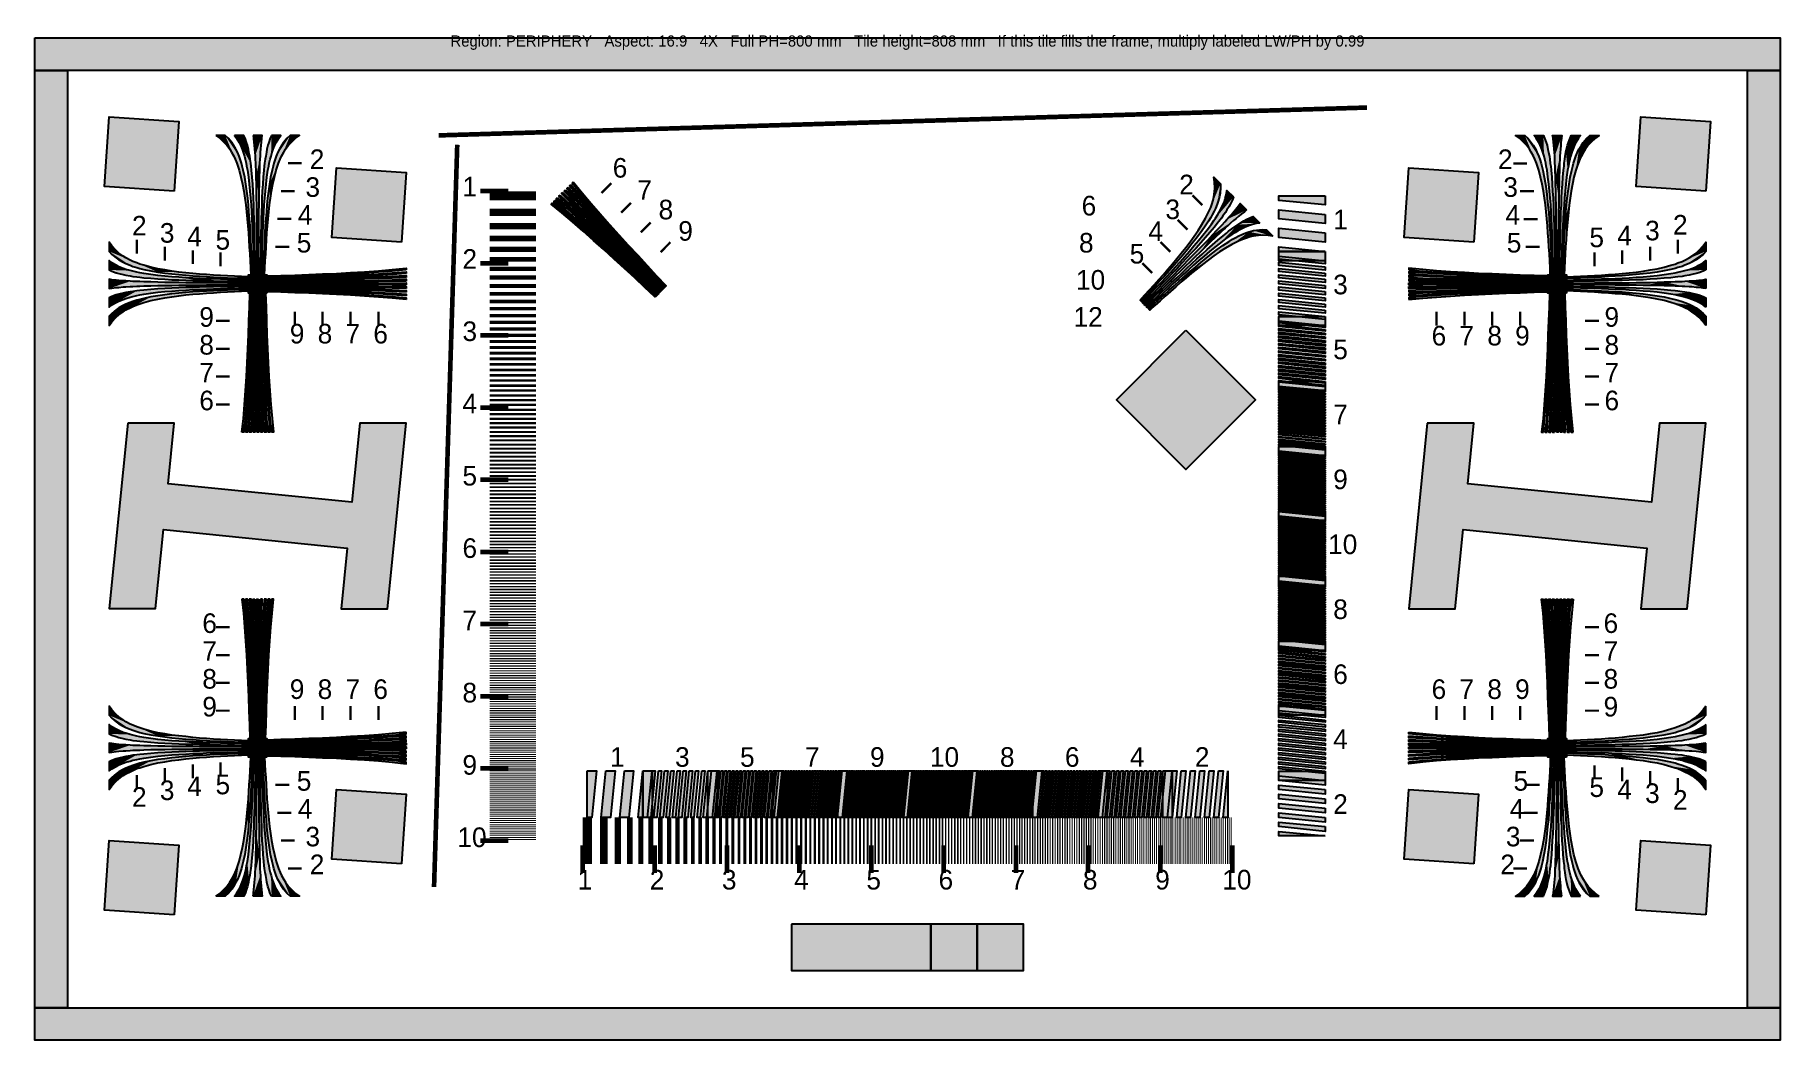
# Model space of a CAD drawing. Header units: millimetres. Extents: x 39 to 1543, y 52 to 919.
import ezdxf
from ezdxf.enums import TextEntityAlignment as Align

# ---------------------------------------------------------------- set-up
doc = ezdxf.new("R2010")
doc.units = ezdxf.units.MM
for name, color, linetype in [('FRAME', 7, 'Continuous'), ('LABELS', 7, 'Continuous'), ('NOTES', 7, 'Continuous'), ('PERIPHERY', 7, 'Continuous')]:
    doc.layers.add(name, color=color, linetype=linetype)

msp = doc.modelspace()

# ---------------------------------------------------------------- texts
at = {"layer": 'LABELS', "color": 250}
for s, height, p in [('2', 16.9, (276, 803.3)), ('6', 16.9, (537.1, 795.9)), ('2', 16.9, (1300, 803.3)), ('2', 16.9, (1025.3, 781.5)), ('3', 16.9, (272.3, 779.3)), ('1', 16.9, (407.6, 779.7)), ('7', 16.9, (558.3, 776.8)), ('3', 16.9, (1304.6, 779.3)), ('4', 16.9, (265.7, 755.3)), ('8', 16.9, (576.6, 759.9)), ('6', 16.9, (941.2, 763.3)), ('3', 16.9, (1013.4, 760.1)), ('1', 16.9, (1158, 751.3)), ('4', 16.9, (1306.5, 755.3)), ('2', 16.9, (122.8, 746)), ('3', 16.9, (146.8, 739.8)), ('4', 16.9, (170.4, 736.7)), ('9', 16.9, (593.6, 741.5)), ('4', 16.9, (998.8, 741.3)), ('5', 16.9, (1378.8, 735.9)), ('4', 16.9, (1402.8, 737.5)), ('3', 16.9, (1426.8, 741.8)), ('2', 16.9, (1450.8, 746.8)), ('5', 16.9, (194.8, 733.8)), ('5', 16.9, (264.8, 731.3)), ('8', 16.9, (938.9, 731.3)), ('5', 16.9, (982.6, 721.8)), ('5', 16.9, (1307.6, 731.3)), ('2', 16.9, (407.6, 717.3)), ('10', 16.93, (936.3, 699.3)), ('3', 16.9, (1158, 695.3)), ('9', 16.9, (180.8, 667.3)), ('12', 16.93, (934.2, 667.3)), ('9', 16.9, (1391.8, 667.3)), ('9', 16.9, (258.8, 652.9)), ('8', 16.9, (282.8, 652.9)), ('7', 16.9, (306.8, 652.9)), ('6', 16.9, (330.8, 652.9)), ('3', 16.9, (407.6, 655)), ('6', 16.9, (1242.8, 651.2)), ('7', 16.9, (1266.8, 651.2)), ('8', 16.9, (1290.8, 651.2)), ('9', 16.9, (1314.8, 651.2)), ('8', 16.9, (180.8, 643.3)), ('5', 16.9, (1158, 639.3)), ('8', 16.9, (1391.8, 643.3)), ('7', 16.9, (180.8, 619.3)), ('7', 16.9, (1391.8, 619.3)), ('6', 16.9, (180.8, 595.3)), ('4', 16.9, (407.6, 592.7)), ('6', 16.9, (1391.8, 595.3)), ('7', 16.9, (1158, 583.3)), ('5', 16.9, (407.6, 530.4)), ('9', 16.9, (1158, 527.3)), ('6', 16.9, (407.6, 468)), ('10', 16.93, (1153.6, 471.3)), ('7', 16.9, (407.6, 405.7)), ('8', 16.9, (1158, 415.3)), ('6', 16.9, (183.4, 403.3)), ('6', 16.9, (1391, 403.3)), ('7', 16.9, (183.4, 379.3)), ('7', 16.9, (1391, 379.3)), ('6', 16.9, (1158, 359.3)), ('8', 16.9, (183.4, 355.3)), ('9', 16.9, (258.8, 346.4)), ('8', 16.9, (282.8, 346.4)), ('7', 16.9, (306.8, 346.4)), ('6', 16.9, (330.8, 346.4)), ('6', 16.9, (1242.8, 346.4)), ('7', 16.9, (1266.8, 346.4)), ('8', 16.9, (1290.8, 346.4)), ('9', 16.9, (1314.8, 346.4)), ('8', 16.9, (1391, 355.3)), ('9', 16.9, (183.4, 331.3)), ('8', 16.9, (407.6, 343.4)), ('9', 16.9, (1391, 331.3)), ('4', 16.9, (1158, 303.3)), ('1', 16.9, (534.8, 287.9)), ('3', 16.9, (590.8, 287.9)), ('5', 16.9, (646.8, 287.9)), ('7', 16.9, (702.8, 287.9)), ('9', 16.9, (758.8, 287.9)), ('10', 16.93, (810.4, 287.9)), ('8', 16.9, (870.8, 287.9)), ('6', 16.9, (926.8, 287.9)), ('4', 16.9, (982.8, 287.9)), ('2', 16.9, (1038.8, 287.9)), ('9', 16.9, (407.6, 281.1)), ('3', 16.9, (146.8, 259.2)), ('4', 16.9, (170.4, 262.6)), ('5', 16.9, (194.8, 264.2)), ('5', 16.9, (264.8, 267.3)), ('5', 16.9, (1313.4, 267.3)), ('5', 16.9, (1378.8, 261.9)), ('4', 16.9, (1402.8, 259.8)), ('3', 16.9, (1426.8, 256.7)), ('2', 16.9, (122.8, 253.4)), ('4', 16.9, (265.7, 243.3)), ('2', 16.9, (1158, 247.3)), ('4', 16.9, (1310.1, 243.3)), ('2', 16.9, (1450.8, 250.9)), ('3', 16.9, (272.3, 219.3)), ('10', 16.93, (403.2, 218.7)), ('3', 16.9, (1306.8, 219.3)), ('2', 16.9, (276, 195.3)), ('2', 16.9, (1302, 195.3)), ('1', 16.9, (506.8, 182.1)), ('2', 16.9, (569, 182.1)), ('3', 16.9, (631.2, 182.1)), ('4', 16.9, (693.4, 182.1)), ('5', 16.9, (755.7, 182.1)), ('6', 16.9, (817.9, 182.1)), ('7', 16.9, (880.1, 182.1)), ('8', 16.9, (942.3, 182.1)), ('9', 16.9, (1004.6, 182.1)), ('10', 16.93, (1062.4, 182.1))]:
    msp.add_text(s, height=height, dxfattribs=at).set_placement(p)
at = {"layer": 'NOTES', "color": 250}
msp.add_text('Region: PERIPHERY   Aspect: 16:9   4X   Full PH=800 mm   Tile height=808 mm   If this tile fills the frame, multiply labeled LW/PH by 0.99', height=9.6, dxfattribs=at).set_placement((791.1, 913.7), align=Align.MIDDLE_CENTER)

# ---------------------------------------------------------------- hatches: boundary and pattern name
at = {"layer": 'FRAME', "true_color": 0x000000}
h = msp.add_hatch(color=7, dxfattribs=at)
h.dxf.hatch_style = 1
h.paths.add_polyline_path([(39.1, 916.3), (1543.1, 916.3), (1543.1, 888.3), (39.1, 888.3), (39.1, 916.3)])
h = msp.add_hatch(color=7, dxfattribs=at)
h.dxf.hatch_style = 1
h.paths.add_polyline_path([(39.1, 888.3), (67.1, 888.3), (67.1, 80.2), (39.1, 80.2), (39.1, 888.3)])
h = msp.add_hatch(color=7, dxfattribs=at)
h.dxf.hatch_style = 1
h.paths.add_polyline_path([(1515.1, 888.3), (1543.1, 888.3), (1543.1, 80.2), (1515.1, 80.2), (1515.1, 888.3)])
h = msp.add_hatch(color=7, dxfattribs=at)
h.dxf.hatch_style = 1
h.paths.add_polyline_path([(39.1, 80.2), (1543.1, 80.2), (1543.1, 52.2), (39.1, 52.2), (39.1, 80.2)])
at = {"layer": 'PERIPHERY', "true_color": 0x000000}
h = msp.add_hatch(color=7, dxfattribs=at)
h.dxf.hatch_style = 1
h.paths.add_polyline_path([(159.1, 784.3), (99.1, 788.2), (103.1, 848.2), (163.1, 844.3), (159.1, 784.3)])
h = msp.add_hatch(color=7, dxfattribs=at)
h.dxf.hatch_style = 1
h.paths.add_polyline_path([(1479.1, 784.3), (1419.1, 788.2), (1423.1, 848.2), (1483.1, 844.3), (1479.1, 784.3)])
h = msp.add_hatch(color=7, dxfattribs=at)
h.dxf.hatch_style = 1
h.paths.add_polyline_path([(195.1, 832.3), (198.4, 829.9), (202.3, 826.3), (204.4, 823.9), (207.1, 820.3), (208.6, 817.9), (210.6, 814.3), (211.7, 811.9), (213.1, 808.3), (214, 805.9), (215.1, 802.3), (216.7, 796.3), (218, 790.3), (219.1, 784.3), (220, 778.3), (220.8, 772.3), (221.5, 766.3), (222.1, 760.3), (222.6, 754.3), (223.1, 748.3), (223.6, 742.3), (223.9, 736.3), (224.3, 730.2), (224.6, 724.2), (224.8, 718.2), (225.1, 712.2), (226.4, 712.2), (226.2, 718.2), (226, 724.2), (225.8, 730.2), (225.5, 736.3), (225.2, 742.3), (224.9, 748.3), (224.5, 754.3), (224.1, 760.3), (223.6, 766.3), (223.1, 772.3), (222.5, 778.3), (221.8, 784.3), (220.9, 790.3), (219.9, 796.3), (218.7, 802.3), (217.8, 805.9), (217.1, 808.3), (216, 811.9), (215.1, 814.3), (213.6, 817.9), (212.4, 820.3), (210.4, 823.9), (208.7, 826.3), (205.7, 829.9), (203.1, 832.3), (195.1, 832.3)])
h = msp.add_hatch(color=7, dxfattribs=at)
h.dxf.hatch_style = 1
h.paths.add_polyline_path([(211.1, 832.3), (212.9, 829.9), (215.1, 826.3), (216.3, 823.9), (217.8, 820.3), (218.6, 817.9), (219.7, 814.3), (220.3, 811.9), (221.1, 808.3), (221.6, 805.9), (222.2, 802.3), (223.1, 796.3), (223.8, 790.3), (224.4, 784.3), (225, 778.3), (225.4, 772.3), (225.8, 766.3), (226.1, 760.3), (226.4, 754.3), (226.7, 748.3), (226.9, 742.3), (227.1, 736.3), (227.3, 730.2), (227.5, 724.2), (227.6, 718.2), (227.8, 712.2), (229.1, 712.2), (229, 718.2), (228.9, 724.2), (228.8, 730.2), (228.7, 736.3), (228.6, 742.3), (228.4, 748.3), (228.3, 754.3), (228.1, 760.3), (227.9, 766.3), (227.7, 772.3), (227.4, 778.3), (227.1, 784.3), (226.8, 790.3), (226.3, 796.3), (225.8, 802.3), (225.4, 805.9), (225.1, 808.3), (224.6, 811.9), (224.3, 814.3), (223.6, 817.9), (223.1, 820.3), (222.2, 823.9), (221.5, 826.3), (220.2, 829.9), (219.1, 832.3), (211.1, 832.3), (211.1, 832.3)])
h = msp.add_hatch(color=7, dxfattribs=at)
h.dxf.hatch_style = 1
h.paths.add_polyline_path([(227.1, 832.3), (227.5, 829.9), (227.9, 826.3), (228.2, 823.9), (228.4, 820.3), (228.6, 817.9), (228.8, 814.3), (229, 811.9), (229.1, 808.3), (229.2, 805.9), (229.4, 802.3), (229.5, 796.3), (229.7, 790.3), (229.8, 784.3), (229.9, 778.3), (230, 772.3), (230, 766.3), (230.1, 760.3), (230.2, 754.3), (230.2, 748.3), (230.3, 742.3), (230.3, 736.3), (230.4, 730.2), (230.4, 724.2), (230.4, 718.2), (230.4, 712.2), (231.8, 712.2), (231.8, 718.2), (231.8, 724.2), (231.9, 730.2), (231.9, 736.3), (232, 742.3), (232, 748.3), (232.1, 754.3), (232.1, 760.3), (232.2, 766.3), (232.3, 772.3), (232.4, 778.3), (232.4, 784.3), (232.6, 790.3), (232.7, 796.3), (232.9, 802.3), (233, 805.9), (233.1, 808.3), (233.3, 811.9), (233.4, 814.3), (233.6, 817.9), (233.8, 820.3), (234.1, 823.9), (234.3, 826.3), (234.8, 829.9), (235.1, 832.3), (227.1, 832.3)])
h = msp.add_hatch(color=7, dxfattribs=at)
h.dxf.hatch_style = 1
h.paths.add_polyline_path([(243.1, 832.3), (242, 829.9), (240.7, 826.3), (240, 823.9), (239.1, 820.3), (238.6, 817.9), (238, 814.3), (237.6, 811.9), (237.1, 808.3), (236.8, 805.9), (236.4, 802.3), (235.9, 796.3), (235.5, 790.3), (235.1, 784.3), (234.8, 778.3), (234.6, 772.3), (234.3, 766.3), (234.1, 760.3), (234, 754.3), (233.8, 748.3), (233.6, 742.3), (233.5, 736.3), (233.4, 730.2), (233.3, 724.2), (233.2, 718.2), (233.1, 712.2), (234.4, 712.2), (234.6, 718.2), (234.8, 724.2), (234.9, 730.2), (235.1, 736.3), (235.3, 742.3), (235.6, 748.3), (235.8, 754.3), (236.1, 760.3), (236.4, 766.3), (236.8, 772.3), (237.3, 778.3), (237.8, 784.3), (238.4, 790.3), (239.1, 796.3), (240, 802.3), (240.6, 805.9), (241.1, 808.3), (241.9, 811.9), (242.6, 814.3), (243.6, 817.9), (244.4, 820.3), (245.9, 823.9), (247.1, 826.3), (249.3, 829.9), (251.1, 832.3), (243.1, 832.3), (243.1, 832.3)])
h = msp.add_hatch(color=7, dxfattribs=at)
h.dxf.hatch_style = 1
h.paths.add_polyline_path([(259.1, 832.3), (256.6, 829.9), (253.5, 826.3), (251.9, 823.9), (249.8, 820.3), (248.6, 817.9), (247.1, 814.3), (246.2, 811.9), (245.1, 808.3), (244.4, 805.9), (243.6, 802.3), (242.3, 796.3), (241.3, 790.3), (240.4, 784.3), (239.7, 778.3), (239.1, 772.3), (238.6, 766.3), (238.1, 760.3), (237.7, 754.3), (237.4, 748.3), (237, 742.3), (236.7, 736.3), (236.4, 730.2), (236.2, 724.2), (236, 718.2), (235.8, 712.2), (237.1, 712.2), (237.4, 718.2), (237.7, 724.2), (238, 730.2), (238.3, 736.3), (238.7, 742.3), (239.1, 748.3), (239.6, 754.3), (240.1, 760.3), (240.7, 766.3), (241.4, 772.3), (242.2, 778.3), (243.1, 784.3), (244.2, 790.3), (245.5, 796.3), (247.1, 802.3), (248.3, 805.9), (249.1, 808.3), (250.6, 811.9), (251.7, 814.3), (253.6, 817.9), (255.1, 820.3), (257.8, 823.9), (259.9, 826.3), (263.8, 829.9), (267.1, 832.3), (259.1, 832.3), (259.1, 832.3)])
h = msp.add_hatch(color=7, dxfattribs=at)
h.dxf.hatch_style = 1
h.paths.add_polyline_path([(1323.1, 832.2), (1325.7, 829.8), (1328.7, 826.2), (1330.4, 823.8), (1332.5, 820.2), (1333.6, 817.8), (1335.1, 814.2), (1336, 811.8), (1337.1, 808.2), (1337.8, 805.8), (1338.7, 802.2), (1339.9, 796.2), (1340.9, 790.2), (1341.8, 784.2), (1342.5, 778.2), (1343.1, 772.2), (1343.7, 766.2), (1344.1, 760.2), (1344.5, 754.2), (1344.9, 748.2), (1345.3, 742.2), (1345.5, 736.2), (1345.8, 730.2), (1346.1, 724.2), (1346.3, 718.2), (1346.5, 712.2), (1345.1, 712.2), (1344.9, 718.2), (1344.6, 724.2), (1344.3, 730.2), (1343.9, 736.3), (1343.6, 742.3), (1343.1, 748.3), (1342.7, 754.3), (1342.1, 760.3), (1341.5, 766.3), (1340.9, 772.3), (1340.1, 778.3), (1339.1, 784.3), (1338.1, 790.3), (1336.7, 796.3), (1335.1, 802.3), (1334, 805.9), (1333.1, 808.3), (1331.7, 811.9), (1330.6, 814.3), (1328.6, 817.9), (1327.1, 820.3), (1324.5, 823.9), (1322.3, 826.3), (1318.4, 829.9), (1315.1, 832.3), (1323.1, 832.3), (1323.1, 832.2)])
h = msp.add_hatch(color=7, dxfattribs=at)
h.dxf.hatch_style = 1
h.paths.add_polyline_path([(1339.1, 832.2), (1340.2, 829.8), (1341.5, 826.2), (1342.3, 823.8), (1343.1, 820.2), (1343.6, 817.8), (1344.3, 814.2), (1344.7, 811.8), (1345.1, 808.2), (1345.4, 805.8), (1345.8, 802.2), (1346.3, 796.2), (1346.8, 790.2), (1347.1, 784.2), (1347.5, 778.2), (1347.7, 772.2), (1347.9, 766.2), (1348.1, 760.2), (1348.3, 754.2), (1348.5, 748.2), (1348.6, 742.2), (1348.7, 736.2), (1348.9, 730.2), (1348.9, 724.2), (1349.1, 718.2), (1349.1, 712.2), (1347.8, 712.2), (1347.7, 718.2), (1347.5, 724.2), (1347.3, 730.2), (1347.1, 736.3), (1346.9, 742.3), (1346.7, 748.3), (1346.4, 754.3), (1346.1, 760.3), (1345.8, 766.3), (1345.4, 772.3), (1345, 778.3), (1344.5, 784.3), (1343.9, 790.3), (1343.1, 796.3), (1342.3, 802.3), (1341.6, 805.9), (1341.1, 808.3), (1340.3, 811.9), (1339.7, 814.3), (1338.6, 817.9), (1337.8, 820.3), (1336.3, 823.9), (1335.1, 826.3), (1332.9, 829.9), (1331.1, 832.3), (1339.1, 832.3), (1339.1, 832.2)])
h = msp.add_hatch(color=7, dxfattribs=at)
h.dxf.hatch_style = 1
h.paths.add_polyline_path([(1355.1, 832.2), (1354.8, 829.8), (1354.3, 826.2), (1354.1, 823.8), (1353.8, 820.2), (1353.6, 817.8), (1353.4, 814.2), (1353.3, 811.8), (1353.1, 808.2), (1353.1, 805.8), (1352.9, 802.2), (1352.7, 796.2), (1352.6, 790.2), (1352.5, 784.2), (1352.4, 778.2), (1352.3, 772.2), (1352.2, 766.2), (1352.1, 760.2), (1352.1, 754.2), (1352, 748.2), (1352, 742.2), (1351.9, 736.2), (1351.9, 730.2), (1351.9, 724.2), (1351.8, 718.2), (1351.8, 712.2), (1350.5, 712.2), (1350.5, 718.2), (1350.4, 724.2), (1350.4, 730.2), (1350.3, 736.3), (1350.3, 742.3), (1350.3, 748.3), (1350.2, 754.3), (1350.1, 760.3), (1350.1, 766.3), (1350, 772.3), (1349.9, 778.3), (1349.8, 784.3), (1349.7, 790.3), (1349.5, 796.3), (1349.4, 802.3), (1349.2, 805.9), (1349.1, 808.3), (1349, 811.9), (1348.9, 814.3), (1348.6, 817.9), (1348.5, 820.3), (1348.2, 823.9), (1347.9, 826.3), (1347.5, 829.9), (1347.1, 832.3), (1355.1, 832.3), (1355.1, 832.2)])
h = msp.add_hatch(color=7, dxfattribs=at)
h.dxf.hatch_style = 1
h.paths.add_polyline_path([(1371.1, 832.2), (1369.3, 829.8), (1367.1, 826.2), (1365.9, 823.8), (1364.5, 820.2), (1363.6, 817.8), (1362.6, 814.2), (1361.9, 811.8), (1361.1, 808.2), (1360.7, 805.8), (1360, 802.2), (1359.1, 796.2), (1358.4, 790.2), (1357.8, 784.2), (1357.3, 778.2), (1356.9, 772.2), (1356.5, 766.2), (1356.1, 760.2), (1355.9, 754.2), (1355.6, 748.2), (1355.3, 742.2), (1355.1, 736.2), (1354.9, 730.2), (1354.8, 724.2), (1354.6, 718.2), (1354.5, 712.2), (1353.1, 712.2), (1353.2, 718.2), (1353.3, 724.2), (1353.4, 730.2), (1353.5, 736.3), (1353.7, 742.3), (1353.8, 748.3), (1354, 754.3), (1354.1, 760.3), (1354.3, 766.3), (1354.6, 772.3), (1354.8, 778.3), (1355.1, 784.3), (1355.5, 790.3), (1355.9, 796.3), (1356.5, 802.3), (1356.9, 805.9), (1357.1, 808.3), (1357.6, 811.9), (1358, 814.3), (1358.6, 817.9), (1359.1, 820.3), (1360, 823.9), (1360.7, 826.3), (1362.1, 829.9), (1363.1, 832.3), (1371.1, 832.3), (1371.1, 832.2)])
h = msp.add_hatch(color=7, dxfattribs=at)
h.dxf.hatch_style = 1
h.paths.add_polyline_path([(1387.1, 832.2), (1383.9, 829.8), (1379.9, 826.2), (1377.8, 823.8), (1375.1, 820.2), (1373.6, 817.8), (1371.7, 814.2), (1370.6, 811.8), (1369.1, 808.2), (1368.3, 805.8), (1367.1, 802.2), (1365.5, 796.2), (1364.2, 790.2), (1363.1, 784.2), (1362.2, 778.2), (1361.4, 772.2), (1360.7, 766.2), (1360.1, 760.2), (1359.6, 754.2), (1359.1, 748.2), (1358.7, 742.2), (1358.3, 736.2), (1358, 730.2), (1357.7, 724.2), (1357.4, 718.2), (1357.1, 712.2), (1355.8, 712.2), (1356, 718.2), (1356.2, 724.2), (1356.5, 730.2), (1356.7, 736.3), (1357, 742.3), (1357.4, 748.3), (1357.7, 754.3), (1358.1, 760.3), (1358.6, 766.3), (1359.1, 772.3), (1359.7, 778.3), (1360.5, 784.3), (1361.3, 790.3), (1362.3, 796.3), (1363.6, 802.3), (1364.5, 805.9), (1365.1, 808.3), (1366.3, 811.9), (1367.1, 814.3), (1368.6, 817.9), (1369.8, 820.3), (1371.9, 823.9), (1373.5, 826.3), (1376.6, 829.9), (1379.1, 832.3), (1387.1, 832.3), (1387.1, 832.2)])
h = msp.add_hatch(color=7, dxfattribs=at)
h.dxf.hatch_style = 1
h.paths.add_polyline_path([(355.1, 740.2), (295.1, 744.2), (299.1, 804.2), (359.1, 800.2), (355.1, 740.2)])
h = msp.add_hatch(color=7, dxfattribs=at)
h.dxf.hatch_style = 1
h.paths.add_polyline_path([(1279.1, 740.2), (1219.1, 744.2), (1223.1, 804.2), (1283.1, 800.2), (1279.1, 740.2)])
h = msp.add_hatch(color=7, dxfattribs=at)
h.dxf.hatch_style = 1
h.paths.add_polyline_path([(494.1, 783.2), (502.5, 774.7), (511, 766.1), (519.4, 757.6), (527.8, 749.1), (536.3, 740.6), (544.8, 732.1), (553.2, 723.6), (561.7, 715.1), (570.2, 706.6), (578.6, 698.1), (578.1, 697.5), (569.6, 706), (561.1, 714.4), (552.6, 722.9), (544, 731.4), (535.6, 739.8), (527, 748.3), (518.5, 756.8), (510, 765.2), (501.5, 773.6), (492.9, 782.1), (494.1, 783.2)])
h = msp.add_hatch(color=7, dxfattribs=at)
h.dxf.hatch_style = 1
h.paths.add_polyline_path([(496.3, 785.5), (504.6, 776.7), (512.8, 768), (521.1, 759.4), (529.5, 750.7), (537.8, 742.1), (546.2, 733.5), (554.6, 724.9), (563, 716.3), (571.4, 707.8), (579.8, 699.2), (579.2, 698.6), (570.8, 707.2), (562.3, 715.7), (553.9, 724.2), (545.5, 732.8), (537.1, 741.3), (528.7, 749.9), (520.3, 758.5), (511.9, 767.1), (503.5, 775.7), (495.2, 784.3), (496.3, 785.5)])
h = msp.add_hatch(color=7, dxfattribs=at)
h.dxf.hatch_style = 1
h.paths.add_polyline_path([(498.6, 787.7), (506.6, 778.8), (514.7, 769.9), (522.9, 761.1), (531.1, 752.3), (539.3, 743.6), (547.6, 734.9), (555.9, 726.2), (564.2, 717.6), (572.6, 709), (580.9, 700.3), (580.3, 699.8), (572, 708.4), (563.6, 717), (555.2, 725.6), (546.9, 734.2), (538.6, 742.8), (530.3, 751.5), (522, 760.2), (513.8, 769), (505.6, 777.7), (497.5, 786.6), (498.6, 787.7)])
h = msp.add_hatch(color=7, dxfattribs=at)
h.dxf.hatch_style = 1
h.paths.add_polyline_path([(500.9, 790), (508.7, 780.8), (516.6, 771.8), (524.6, 762.8), (532.7, 754), (540.8, 745.1), (549, 736.3), (557.2, 727.6), (565.5, 718.8), (573.7, 710.1), (582, 701.5), (581.5, 700.9), (573.1, 709.5), (564.8, 718.2), (556.5, 726.9), (548.3, 735.6), (540.1, 744.4), (531.9, 753.1), (523.7, 762), (515.6, 770.8), (507.6, 779.8), (499.7, 788.9), (500.9, 790)])
h = msp.add_hatch(color=7, dxfattribs=at)
h.dxf.hatch_style = 1
h.paths.add_polyline_path([(503.1, 792.2), (510.7, 782.9), (518.5, 773.7), (526.4, 764.6), (534.3, 755.6), (542.4, 746.6), (550.4, 737.7), (558.6, 728.9), (566.7, 720.1), (574.9, 711.3), (583.2, 702.6), (582.6, 702), (574.3, 710.7), (566.1, 719.5), (557.9, 728.2), (549.7, 737), (541.6, 745.9), (533.5, 754.7), (525.5, 763.7), (517.5, 772.7), (509.7, 781.9), (502, 791.1), (503.1, 792.2)])
h = msp.add_hatch(color=7, dxfattribs=at)
h.dxf.hatch_style = 1
h.paths.add_polyline_path([(1060.8, 790.6), (1060.9, 787.1), (1060.5, 782.4), (1060, 779.5), (1058.9, 775.5), (1058, 773), (1056.5, 769.4), (1055.5, 767.1), (1053.7, 763.7), (1052.5, 761.5), (1050.6, 758.4), (1047.2, 753.3), (1043.7, 748.3), (1040, 743.4), (1036.3, 738.7), (1032.5, 734), (1028.6, 729.4), (1024.7, 724.8), (1020.8, 720.3), (1016.8, 715.8), (1012.8, 711.3), (1008.7, 706.9), (1004.7, 702.4), (1000.6, 698), (996.5, 693.6), (992.4, 689.3), (991.5, 690.2), (995.5, 694.6), (999.6, 699.1), (1003.6, 703.5), (1007.6, 708), (1011.6, 712.5), (1015.5, 717.1), (1019.4, 721.6), (1023.3, 726.3), (1027.1, 730.9), (1030.9, 735.6), (1034.6, 740.4), (1038.1, 745.3), (1041.6, 750.3), (1044.9, 755.5), (1048, 760.9), (1049.8, 764.3), (1050.9, 766.6), (1052.4, 770.1), (1053.3, 772.6), (1054.5, 776.5), (1055.1, 779.3), (1055.8, 783.7), (1056, 786.9), (1055.7, 792.2), (1055.1, 796.3), (1060.8, 790.6)])
h = msp.add_hatch(color=7, dxfattribs=at)
h.dxf.hatch_style = 1
h.paths.add_polyline_path([(1072.1, 779.3), (1071.2, 776.8), (1069.5, 773.3), (1068.4, 771.1), (1066.4, 768), (1065.1, 765.9), (1063, 762.9), (1061.6, 761), (1059.4, 758.1), (1057.9, 756.2), (1055.6, 753.3), (1051.7, 748.7), (1047.8, 744.2), (1043.8, 739.7), (1039.8, 735.2), (1035.7, 730.8), (1031.6, 726.4), (1027.5, 722), (1023.4, 717.6), (1019.3, 713.3), (1015.2, 708.9), (1011, 704.6), (1006.8, 700.3), (1002.7, 696), (998.5, 691.7), (994.3, 687.4), (993.4, 688.3), (997.5, 692.6), (1001.6, 697), (1005.8, 701.4), (1009.9, 705.7), (1014, 710.1), (1018, 714.5), (1022.1, 719), (1026.1, 723.4), (1030.1, 727.9), (1034.1, 732.4), (1038, 737), (1041.9, 741.6), (1045.7, 746.2), (1049.5, 751), (1053.1, 755.9), (1055.2, 758.9), (1056.5, 760.9), (1058.5, 764), (1059.8, 766.2), (1061.5, 769.5), (1062.7, 771.7), (1064.2, 775.3), (1065, 777.9), (1066, 782), (1066.4, 784.9), (1072.1, 779.3)])
h = msp.add_hatch(color=7, dxfattribs=at)
h.dxf.hatch_style = 1
h.paths.add_polyline_path([(485, 774.1), (494.3, 766.4), (503.4, 758.6), (512.4, 750.6), (521.4, 742.6), (530.3, 734.5), (539.1, 726.4), (547.9, 718.3), (556.7, 710), (565.4, 701.8), (574.1, 693.5), (573.5, 693), (564.8, 701.2), (556, 709.4), (547.2, 717.6), (538.4, 725.7), (529.5, 733.8), (520.6, 741.8), (511.6, 749.8), (502.5, 757.7), (493.2, 765.4), (483.9, 773), (485, 774.1)])
h = msp.add_hatch(color=7, dxfattribs=at)
h.dxf.hatch_style = 1
h.paths.add_polyline_path([(487.3, 776.4), (496.3, 768.5), (505.3, 760.5), (514.2, 752.4), (523, 744.3), (531.8, 736.1), (540.5, 727.8), (549.2, 719.6), (557.9, 711.3), (566.6, 703), (575.2, 694.7), (574.7, 694.1), (566, 702.4), (557.3, 710.7), (548.6, 718.9), (539.8, 727.1), (531, 735.3), (522.2, 743.4), (513.3, 751.5), (504.3, 759.5), (495.3, 767.5), (486.2, 775.3), (487.3, 776.4)])
h = msp.add_hatch(color=7, dxfattribs=at)
h.dxf.hatch_style = 1
h.paths.add_polyline_path([(489.5, 778.7), (498.4, 770.6), (507.2, 762.4), (515.9, 754.1), (524.6, 745.9), (533.3, 737.6), (541.9, 729.2), (550.6, 720.9), (559.2, 712.5), (567.8, 704.2), (576.4, 695.8), (575.8, 695.2), (567.2, 703.6), (558.6, 711.9), (549.9, 720.2), (541.2, 728.5), (532.5, 736.8), (523.8, 745), (515.1, 753.3), (506.2, 761.4), (497.4, 769.5), (488.4, 777.5), (489.5, 778.7)])
h = msp.add_hatch(color=7, dxfattribs=at)
h.dxf.hatch_style = 1
h.paths.add_polyline_path([(491.8, 780.9), (500.4, 772.6), (509.1, 764.2), (517.7, 755.9), (526.2, 747.5), (534.8, 739.1), (543.3, 730.6), (551.9, 722.2), (560.4, 713.8), (569, 705.4), (577.5, 696.9), (576.9, 696.4), (568.4, 704.8), (559.8, 713.2), (551.2, 721.6), (542.6, 729.9), (534, 738.3), (525.4, 746.7), (516.8, 755), (508.1, 763.3), (499.4, 771.6), (490.7, 779.8), (491.8, 780.9)])
h = msp.add_hatch(color=7, dxfattribs=at)
h.dxf.hatch_style = 1
h.paths.add_polyline_path([(1083.4, 768), (1081.5, 766.5), (1078.6, 764.3), (1076.7, 762.8), (1074, 760.4), (1072.1, 758.9), (1069.5, 756.5), (1067.7, 754.8), (1065, 752.4), (1063.3, 750.8), (1060.6, 748.3), (1056.3, 744.2), (1051.9, 740.1), (1047.6, 735.9), (1043.3, 731.7), (1039, 727.5), (1034.7, 723.4), (1030.4, 719.2), (1026.1, 715), (1021.8, 710.8), (1017.5, 706.6), (1013.3, 702.3), (1009, 698.1), (1004.7, 693.9), (1000.5, 689.7), (996.2, 685.5), (995.2, 686.4), (999.5, 690.7), (1003.7, 694.9), (1007.9, 699.2), (1012.1, 703.5), (1016.3, 707.7), (1020.6, 712), (1024.7, 716.3), (1029, 720.6), (1033.1, 724.9), (1037.3, 729.2), (1041.5, 733.5), (1045.7, 737.8), (1049.9, 742.1), (1054, 746.5), (1058.1, 750.8), (1060.6, 753.5), (1062.2, 755.2), (1064.6, 757.9), (1066.2, 759.7), (1068.6, 762.4), (1070.2, 764.2), (1072.5, 766.9), (1074.1, 768.8), (1076.3, 771.7), (1077.8, 773.6), (1083.4, 768)])
h = msp.add_hatch(color=7, dxfattribs=at)
h.dxf.hatch_style = 1
h.paths.add_polyline_path([(1151.1, 780.2), (1151.1, 772.3), (1111.1, 776.2), (1111.1, 780.2), (1151.1, 780.2)])
h = msp.add_hatch(color=7, dxfattribs=at)
h.dxf.hatch_style = 1
h.paths.add_polyline_path([(1151.1, 764.2), (1151.1, 756.2), (1111.1, 760.3), (1111.1, 768.2), (1151.1, 764.2)])
h = msp.add_hatch(color=7, dxfattribs=at)
h.dxf.hatch_style = 1
h.paths.add_polyline_path([(1094.7, 756.7), (1091.7, 756.2), (1087.6, 755.2), (1085.1, 754.4), (1081.5, 752.9), (1079.2, 751.8), (1075.9, 750), (1073.8, 748.7), (1070.7, 746.8), (1068.6, 745.4), (1065.6, 743.3), (1060.8, 739.7), (1056, 735.9), (1051.4, 732.1), (1046.7, 728.3), (1042.2, 724.3), (1037.7, 720.4), (1033.2, 716.3), (1028.8, 712.3), (1024.3, 708.3), (1019.9, 704.2), (1015.5, 700.1), (1011.1, 696), (1006.8, 691.9), (1002.4, 687.7), (998.1, 683.6), (997.1, 684.5), (1001.4, 688.7), (1005.8, 692.9), (1010.1, 697.1), (1014.4, 701.2), (1018.7, 705.4), (1023.1, 709.5), (1027.4, 713.6), (1031.8, 717.8), (1036.2, 721.9), (1040.6, 725.9), (1045, 730), (1049.5, 734), (1054, 738), (1058.5, 741.9), (1063.1, 745.8), (1066, 748.1), (1067.8, 749.6), (1070.7, 751.8), (1072.7, 753.2), (1075.7, 755.3), (1077.8, 756.7), (1080.9, 758.6), (1083.1, 759.8), (1086.6, 761.4), (1089.1, 762.3), (1094.7, 756.7)])
h = msp.add_hatch(color=7, dxfattribs=at)
h.dxf.hatch_style = 1
h.paths.add_polyline_path([(1151.1, 748.3), (1151.1, 740.3), (1111.1, 744.2), (1111.1, 752.2), (1151.1, 748.3)])
h = msp.add_hatch(color=7, dxfattribs=at)
h.dxf.hatch_style = 1
h.paths.add_polyline_path([(103.1, 732.3), (105.5, 729.7), (109.1, 726.7), (111.5, 725), (115.1, 722.9), (117.5, 721.8), (121.1, 720.3), (123.5, 719.4), (127.1, 718.3), (129.5, 717.6), (133.1, 716.7), (139.1, 715.5), (145.1, 714.5), (151.1, 713.6), (157.1, 712.9), (163.1, 712.3), (169.1, 711.7), (175.1, 711.3), (181.1, 710.9), (187.1, 710.5), (193.1, 710.1), (199.1, 709.9), (205.1, 709.6), (211.1, 709.3), (217.1, 709.1), (223.1, 708.9), (223.1, 710.3), (217.1, 710.5), (211.1, 710.8), (205.1, 711.1), (199.1, 711.5), (193.1, 711.8), (187.1, 712.3), (181.1, 712.7), (175.1, 713.3), (169.1, 713.9), (163.1, 714.5), (157.1, 715.3), (151.1, 716.3), (145.1, 717.3), (139.1, 718.7), (133.1, 720.3), (129.5, 721.4), (127.1, 722.3), (123.5, 723.7), (121.1, 724.8), (117.5, 726.8), (115.1, 728.3), (111.5, 730.9), (109.1, 733.1), (105.5, 737), (103.1, 740.3), (103.1, 732.3), (103.1, 732.3)])
h = msp.add_hatch(color=7, dxfattribs=at)
h.dxf.hatch_style = 1
h.paths.add_polyline_path([(1106, 745.3), (1102, 746), (1096.7, 746.2), (1093.5, 746), (1089.1, 745.3), (1086.3, 744.7), (1082.4, 743.5), (1079.9, 742.6), (1076.3, 741.1), (1074, 740), (1070.7, 738.3), (1065.3, 735.2), (1060.1, 731.8), (1055.1, 728.4), (1050.2, 724.8), (1045.4, 721.1), (1040.7, 717.3), (1036, 713.5), (1031.4, 709.6), (1026.8, 705.7), (1022.3, 701.8), (1017.8, 697.8), (1013.3, 693.8), (1008.8, 689.8), (1004.4, 685.7), (1000, 681.7), (999, 682.6), (1003.4, 686.7), (1007.8, 690.8), (1012.2, 694.9), (1016.6, 699), (1021.1, 703), (1025.6, 707), (1030.1, 711), (1034.6, 714.9), (1039.2, 718.8), (1043.8, 722.7), (1048.5, 726.5), (1053.2, 730.3), (1058.1, 733.9), (1063, 737.4), (1068.2, 740.8), (1071.3, 742.7), (1073.5, 743.9), (1076.8, 745.7), (1079.2, 746.8), (1082.7, 748.3), (1085.3, 749.1), (1089.3, 750.2), (1092.2, 750.7), (1096.9, 751.1), (1100.4, 751), (1106, 745.3)])
h = msp.add_hatch(color=7, dxfattribs=at)
h.dxf.hatch_style = 1
h.paths.add_polyline_path([(1479.1, 732.3), (1476.7, 729.7), (1473.1, 726.7), (1470.7, 725), (1467.1, 722.9), (1464.7, 721.8), (1461.1, 720.3), (1458.7, 719.4), (1455.1, 718.3), (1452.7, 717.6), (1449.1, 716.7), (1443.1, 715.5), (1437.1, 714.5), (1431.1, 713.6), (1425.1, 712.9), (1419.1, 712.3), (1413.1, 711.7), (1407.1, 711.3), (1401.1, 710.9), (1395.1, 710.5), (1389.1, 710.1), (1383.1, 709.9), (1377.1, 709.6), (1371.1, 709.3), (1365.1, 709.1), (1359.1, 708.9), (1359.1, 710.3), (1365.1, 710.5), (1371.1, 710.8), (1377.1, 711.1), (1383.1, 711.5), (1389.1, 711.8), (1395.1, 712.3), (1401.1, 712.7), (1407.1, 713.3), (1413.1, 713.9), (1419.1, 714.5), (1425.1, 715.3), (1431.1, 716.3), (1437.1, 717.3), (1443.1, 718.7), (1449.1, 720.3), (1452.7, 721.4), (1455.1, 722.3), (1458.7, 723.7), (1461.1, 724.8), (1464.7, 726.8), (1467.1, 728.3), (1470.7, 730.9), (1473.1, 733.1), (1476.7, 737), (1479.1, 740.3), (1479.1, 732.3)])
h = msp.add_hatch(color=7, dxfattribs=at)
h.dxf.hatch_style = 1
h.paths.add_polyline_path([(103.1, 716.3), (105.5, 715.2), (109.1, 713.9), (111.5, 713.1), (115.1, 712.3), (117.5, 711.8), (121.1, 711.1), (123.5, 710.7), (127.1, 710.3), (129.5, 710), (133.1, 709.6), (139.1, 709.1), (145.1, 708.6), (151.1, 708.3), (157.1, 707.9), (163.1, 707.7), (169.1, 707.5), (175.1, 707.3), (181.1, 707.1), (187.1, 706.9), (193.1, 706.8), (199.1, 706.7), (205.1, 706.5), (211.1, 706.5), (217.1, 706.3), (223.1, 706.3), (223.1, 707.6), (217.1, 707.7), (211.1, 707.9), (205.1, 708.1), (199.1, 708.3), (193.1, 708.5), (187.1, 708.7), (181.1, 709), (175.1, 709.3), (169.1, 709.6), (163.1, 710), (157.1, 710.4), (151.1, 710.9), (145.1, 711.5), (139.1, 712.3), (133.1, 713.1), (129.5, 713.8), (127.1, 714.3), (123.5, 715.1), (121.1, 715.7), (117.5, 716.8), (115.1, 717.6), (111.5, 719.1), (109.1, 720.3), (105.5, 722.5), (103.1, 724.3), (103.1, 716.3), (103.1, 716.3)])
h = msp.add_hatch(color=7, dxfattribs=at)
h.dxf.hatch_style = 1
h.paths.add_polyline_path([(1151.1, 732.2), (1111.1, 732.2), (1111.1, 736.3), (1151.1, 732.2)])
h = msp.add_hatch(color=7, dxfattribs=at)
h.dxf.hatch_style = 1
h.paths.add_polyline_path([(1151.1, 732.2), (1151.1, 724.2), (1111.1, 724.2), (1111.1, 732.2), (1151.1, 732.2)])
h = msp.add_hatch(color=7, dxfattribs=at)
h.dxf.hatch_style = 1
h.paths.add_polyline_path([(1151.1, 724.2), (1151.1, 721.6), (1111.1, 725.6), (1111.1, 728.3), (1151.1, 724.2)])
h = msp.add_hatch(color=7, dxfattribs=at)
h.dxf.hatch_style = 1
h.paths.add_polyline_path([(1151.1, 718.9), (1151.1, 716.2), (1111.1, 720.2), (1111.1, 722.9), (1151.1, 718.9)])
h = msp.add_hatch(color=7, dxfattribs=at)
h.dxf.hatch_style = 1
h.paths.add_polyline_path([(1479.1, 716.3), (1476.7, 715.2), (1473.1, 713.9), (1470.7, 713.1), (1467.1, 712.3), (1464.7, 711.8), (1461.1, 711.1), (1458.7, 710.7), (1455.1, 710.3), (1452.7, 710), (1449.1, 709.6), (1443.1, 709.1), (1437.1, 708.6), (1431.1, 708.3), (1425.1, 707.9), (1419.1, 707.7), (1413.1, 707.5), (1407.1, 707.3), (1401.1, 707.1), (1395.1, 706.9), (1389.1, 706.8), (1383.1, 706.7), (1377.1, 706.5), (1371.1, 706.5), (1365.1, 706.3), (1359.1, 706.3), (1359.1, 707.6), (1365.1, 707.7), (1371.1, 707.9), (1377.1, 708.1), (1383.1, 708.2), (1389.1, 708.5), (1395.1, 708.7), (1401.1, 709), (1407.1, 709.2), (1413.1, 709.6), (1419.1, 710), (1425.1, 710.4), (1431.1, 710.9), (1437.1, 711.5), (1443.1, 712.3), (1449.1, 713.1), (1452.7, 713.8), (1455.1, 714.3), (1458.7, 715.1), (1461.1, 715.7), (1464.7, 716.8), (1467.1, 717.6), (1470.7, 719.1), (1473.1, 720.3), (1476.7, 722.5), (1479.1, 724.3), (1479.1, 716.3)])
h = msp.add_hatch(color=7, dxfattribs=at)
h.dxf.hatch_style = 1
h.paths.add_polyline_path([(103.1, 700.3), (105.5, 700.6), (109.1, 701.1), (111.5, 701.3), (115.1, 701.6), (117.5, 701.8), (121.1, 702), (123.5, 702.1), (127.1, 702.3), (129.5, 702.3), (133.1, 702.5), (139.1, 702.7), (145.1, 702.8), (151.1, 702.9), (157.1, 703), (163.1, 703.1), (169.1, 703.2), (175.1, 703.3), (181.1, 703.3), (187.1, 703.4), (193.1, 703.4), (199.1, 703.5), (205.1, 703.5), (211.1, 703.5), (217.1, 703.6), (223.1, 703.6), (223.1, 704.9), (217.1, 704.9), (211.1, 705), (205.1, 705), (199.1, 705.1), (193.1, 705.1), (187.1, 705.1), (181.1, 705.2), (175.1, 705.3), (169.1, 705.3), (163.1, 705.4), (157.1, 705.5), (151.1, 705.6), (145.1, 705.7), (139.1, 705.9), (133.1, 706), (129.5, 706.2), (127.1, 706.3), (123.5, 706.4), (121.1, 706.5), (117.5, 706.8), (115.1, 706.9), (111.5, 707.2), (109.1, 707.5), (105.5, 707.9), (103.1, 708.3), (103.1, 700.3), (103.1, 700.3)])
h = msp.add_hatch(color=7, dxfattribs=at)
h.dxf.hatch_style = 1
h.paths.add_polyline_path([(239.1, 696.3), (223.1, 696.3), (223.1, 712.2), (239.1, 712.2), (239.1, 696.3)])
h = msp.add_hatch(color=7, dxfattribs=at)
h.dxf.hatch_style = 1
h.paths.add_polyline_path([(359.1, 716.3), (347.1, 715.2), (335.1, 714.3), (323.1, 713.5), (311.1, 712.8), (299.1, 712.3), (287.1, 711.8), (275.1, 711.3), (263.1, 710.9), (251.1, 710.6), (239.1, 710.3), (239.1, 711.1), (251.1, 711.4), (263.1, 711.8), (275.1, 712.3), (287.1, 712.8), (299.1, 713.3), (311.1, 714), (323.1, 714.7), (335.1, 715.6), (347.1, 716.6), (359.1, 717.9), (359.1, 716.3)])
h = msp.add_hatch(color=7, dxfattribs=at)
h.dxf.hatch_style = 1
h.paths.add_polyline_path([(359.1, 713.1), (347.1, 712.3), (335.1, 711.6), (323.1, 711), (311.1, 710.5), (299.1, 710.1), (287.1, 709.8), (275.1, 709.4), (263.1, 709.1), (251.1, 708.9), (239.1, 708.7), (239.1, 709.5), (251.1, 709.7), (263.1, 710), (275.1, 710.4), (287.1, 710.8), (299.1, 711.2), (311.1, 711.7), (323.1, 712.3), (335.1, 712.9), (347.1, 713.7), (359.1, 714.7), (359.1, 713.1)])
h = msp.add_hatch(color=7, dxfattribs=at)
h.dxf.hatch_style = 1
h.paths.add_polyline_path([(359.1, 709.9), (347.1, 709.3), (335.1, 708.9), (323.1, 708.6), (311.1, 708.3), (299.1, 708), (287.1, 707.8), (275.1, 707.5), (263.1, 707.4), (251.1, 707.2), (239.1, 707.1), (239.1, 707.9), (251.1, 708.1), (263.1, 708.3), (275.1, 708.5), (287.1, 708.8), (299.1, 709.1), (311.1, 709.4), (323.1, 709.8), (335.1, 710.3), (347.1, 710.8), (359.1, 711.5), (359.1, 709.9)])
h = msp.add_hatch(color=7, dxfattribs=at)
h.dxf.hatch_style = 1
h.paths.add_polyline_path([(359.1, 706.7), (347.1, 706.5), (335.1, 706.3), (323.1, 706.1), (311.1, 706), (299.1, 705.9), (287.1, 705.8), (275.1, 705.7), (263.1, 705.6), (251.1, 705.5), (239.1, 705.5), (239.1, 706.3), (251.1, 706.4), (263.1, 706.5), (275.1, 706.6), (287.1, 706.8), (299.1, 706.9), (311.1, 707.1), (323.1, 707.3), (335.1, 707.6), (347.1, 707.9), (359.1, 708.3), (359.1, 706.7)])
h = msp.add_hatch(color=7, dxfattribs=at)
h.dxf.hatch_style = 1
h.paths.add_polyline_path([(1151.1, 713.6), (1151.1, 710.9), (1111.1, 714.9), (1111.1, 717.6), (1151.1, 713.6)])
h = msp.add_hatch(color=7, dxfattribs=at)
h.dxf.hatch_style = 1
h.paths.add_polyline_path([(1151.1, 708.2), (1151.1, 705.6), (1111.1, 709.6), (1111.1, 712.2), (1151.1, 708.2)])
h = msp.add_hatch(color=7, dxfattribs=at)
h.dxf.hatch_style = 1
h.paths.add_polyline_path([(1151.1, 702.9), (1151.1, 700.2), (1111.1, 704.2), (1111.1, 706.9), (1151.1, 702.9)])
h = msp.add_hatch(color=7, dxfattribs=at)
h.dxf.hatch_style = 1
h.paths.add_polyline_path([(1223.1, 716.3), (1235.1, 715.2), (1247.1, 714.3), (1259.1, 713.5), (1271.1, 712.8), (1283.1, 712.3), (1295.1, 711.8), (1307.1, 711.3), (1319.1, 710.9), (1331.1, 710.6), (1343.1, 710.3), (1343.1, 711.1), (1331.1, 711.4), (1319.1, 711.8), (1307.1, 712.3), (1295.1, 712.8), (1283.1, 713.3), (1271.1, 714), (1259.1, 714.7), (1247.1, 715.6), (1235.1, 716.6), (1223.1, 717.9), (1223.1, 716.3)])
h = msp.add_hatch(color=7, dxfattribs=at)
h.dxf.hatch_style = 1
h.paths.add_polyline_path([(1223.1, 713.1), (1235.1, 712.3), (1247.1, 711.6), (1259.1, 711), (1271.1, 710.5), (1283.1, 710.1), (1295.1, 709.8), (1307.1, 709.4), (1319.1, 709.1), (1331.1, 708.9), (1343.1, 708.7), (1343.1, 709.5), (1331.1, 709.7), (1319.1, 710), (1307.1, 710.4), (1295.1, 710.8), (1283.1, 711.2), (1271.1, 711.7), (1259.1, 712.3), (1247.1, 712.9), (1235.1, 713.7), (1223.1, 714.7), (1223.1, 713.1)])
h = msp.add_hatch(color=7, dxfattribs=at)
h.dxf.hatch_style = 1
h.paths.add_polyline_path([(1223.1, 709.9), (1235.1, 709.3), (1247.1, 708.9), (1259.1, 708.6), (1271.1, 708.3), (1283.1, 708), (1295.1, 707.8), (1307.1, 707.5), (1319.1, 707.4), (1331.1, 707.2), (1343.1, 707.1), (1343.1, 707.9), (1331.1, 708.1), (1319.1, 708.3), (1307.1, 708.5), (1295.1, 708.8), (1283.1, 709.1), (1271.1, 709.4), (1259.1, 709.8), (1247.1, 710.3), (1235.1, 710.8), (1223.1, 711.5), (1223.1, 709.9)])
h = msp.add_hatch(color=7, dxfattribs=at)
h.dxf.hatch_style = 1
h.paths.add_polyline_path([(1223.1, 706.7), (1235.1, 706.5), (1247.1, 706.3), (1259.1, 706.1), (1271.1, 706), (1283.1, 705.9), (1295.1, 705.8), (1307.1, 705.7), (1319.1, 705.6), (1331.1, 705.5), (1343.1, 705.5), (1343.1, 706.3), (1331.1, 706.4), (1319.1, 706.5), (1307.1, 706.6), (1295.1, 706.8), (1283.1, 706.9), (1271.1, 707.1), (1259.1, 707.3), (1247.1, 707.6), (1235.1, 707.9), (1223.1, 708.3), (1223.1, 706.7)])
h = msp.add_hatch(color=7, dxfattribs=at)
h.dxf.hatch_style = 1
h.paths.add_polyline_path([(1359.1, 696.3), (1343.1, 696.3), (1343.1, 712.2), (1359.1, 712.2), (1359.1, 696.3)])
h = msp.add_hatch(color=7, dxfattribs=at)
h.dxf.hatch_style = 1
h.paths.add_polyline_path([(1479.1, 700.3), (1476.7, 700.6), (1473.1, 701.1), (1470.7, 701.3), (1467.1, 701.6), (1464.7, 701.8), (1461.1, 702), (1458.7, 702.1), (1455.1, 702.3), (1452.7, 702.3), (1449.1, 702.5), (1443.1, 702.7), (1437.1, 702.8), (1431.1, 702.9), (1425.1, 703), (1419.1, 703.1), (1413.1, 703.2), (1407.1, 703.3), (1401.1, 703.3), (1395.1, 703.4), (1389.1, 703.4), (1383.1, 703.5), (1377.1, 703.5), (1371.1, 703.5), (1365.1, 703.6), (1359.1, 703.6), (1359.1, 704.9), (1365.1, 704.9), (1371.1, 705), (1377.1, 705), (1383.1, 705.1), (1389.1, 705.1), (1395.1, 705.1), (1401.1, 705.2), (1407.1, 705.3), (1413.1, 705.3), (1419.1, 705.4), (1425.1, 705.5), (1431.1, 705.6), (1437.1, 705.7), (1443.1, 705.9), (1449.1, 706), (1452.7, 706.2), (1455.1, 706.3), (1458.7, 706.4), (1461.1, 706.5), (1464.7, 706.8), (1467.1, 706.9), (1470.7, 707.2), (1473.1, 707.5), (1476.7, 707.9), (1479.1, 708.3), (1479.1, 700.3)])
h = msp.add_hatch(color=7, dxfattribs=at)
h.dxf.hatch_style = 1
h.paths.add_polyline_path([(103.1, 684.3), (105.5, 686.1), (109.1, 688.3), (111.5, 689.5), (115.1, 690.9), (117.5, 691.8), (121.1, 692.8), (123.5, 693.5), (127.1, 694.3), (129.5, 694.7), (133.1, 695.4), (139.1, 696.3), (145.1, 697), (151.1, 697.6), (157.1, 698.1), (163.1, 698.5), (169.1, 698.9), (175.1, 699.3), (181.1, 699.5), (187.1, 699.8), (193.1, 700.1), (199.1, 700.3), (205.1, 700.5), (211.1, 700.6), (217.1, 700.8), (223.1, 700.9), (223.1, 702.3), (217.1, 702.2), (211.1, 702.1), (205.1, 702), (199.1, 701.9), (193.1, 701.7), (187.1, 701.6), (181.1, 701.4), (175.1, 701.3), (169.1, 701.1), (163.1, 700.8), (157.1, 700.6), (151.1, 700.3), (145.1, 699.9), (139.1, 699.5), (133.1, 698.9), (129.5, 698.5), (127.1, 698.3), (123.5, 697.8), (121.1, 697.4), (117.5, 696.8), (115.1, 696.3), (111.5, 695.4), (109.1, 694.7), (105.5, 693.3), (103.1, 692.3), (103.1, 684.3), (103.1, 684.3)])
h = msp.add_hatch(color=7, dxfattribs=at)
h.dxf.hatch_style = 1
h.paths.add_polyline_path([(103.1, 668.3), (105.5, 671.5), (109.1, 675.5), (111.5, 677.6), (115.1, 680.3), (117.5, 681.8), (121.1, 683.7), (123.5, 684.8), (127.1, 686.3), (129.5, 687.1), (133.1, 688.3), (139.1, 689.9), (145.1, 691.2), (151.1, 692.3), (157.1, 693.2), (163.1, 694), (169.1, 694.7), (175.1, 695.3), (181.1, 695.8), (187.1, 696.3), (193.1, 696.7), (199.1, 697.1), (205.1, 697.4), (211.1, 697.7), (217.1, 698), (223.1, 698.3), (223.1, 699.6), (217.1, 699.4), (211.1, 699.2), (205.1, 698.9), (199.1, 698.7), (193.1, 698.4), (187.1, 698), (181.1, 697.7), (175.1, 697.3), (169.1, 696.8), (163.1, 696.3), (157.1, 695.7), (151.1, 694.9), (145.1, 694.1), (139.1, 693.1), (133.1, 691.8), (129.5, 690.9), (127.1, 690.3), (123.5, 689.1), (121.1, 688.3), (117.5, 686.8), (115.1, 685.6), (111.5, 683.5), (109.1, 681.9), (105.5, 678.8), (103.1, 676.3), (103.1, 668.3), (103.1, 668.3)])
h = msp.add_hatch(color=7, dxfattribs=at)
h.dxf.hatch_style = 1
h.paths.add_polyline_path([(217.5, 576.3), (218.8, 588.3), (219.8, 600.3), (220.6, 612.3), (221.4, 624.3), (222, 636.3), (222.6, 648.3), (223.1, 660.3), (223.6, 672.3), (224, 684.3), (224.3, 696.3), (225.1, 696.3), (224.8, 684.3), (224.4, 672.3), (224.1, 660.3), (223.6, 648.3), (223.1, 636.3), (222.6, 624.3), (221.9, 612.3), (221.1, 600.3), (220.2, 588.3), (219.1, 576.3), (217.5, 576.3)])
h = msp.add_hatch(color=7, dxfattribs=at)
h.dxf.hatch_style = 1
h.paths.add_polyline_path([(220.7, 576.3), (221.7, 588.3), (222.4, 600.3), (223.1, 612.3), (223.7, 624.3), (224.2, 636.3), (224.6, 648.3), (225, 660.3), (225.4, 672.3), (225.6, 684.3), (225.9, 696.3), (226.7, 696.3), (226.5, 684.3), (226.2, 672.3), (226, 660.3), (225.6, 648.3), (225.2, 636.3), (224.8, 624.3), (224.4, 612.3), (223.8, 600.3), (223.1, 588.3), (222.3, 576.3), (220.7, 576.3)])
h = msp.add_hatch(color=7, dxfattribs=at)
h.dxf.hatch_style = 1
h.paths.add_polyline_path([(223.9, 576.3), (224.6, 588.3), (225.1, 600.3), (225.6, 612.3), (226, 624.3), (226.3, 636.3), (226.6, 648.3), (226.9, 660.3), (227.1, 672.3), (227.3, 684.3), (227.5, 696.3), (228.3, 696.3), (228.2, 684.3), (228, 672.3), (227.8, 660.3), (227.6, 648.3), (227.4, 636.3), (227.1, 624.3), (226.8, 612.3), (226.4, 600.3), (226, 588.3), (225.5, 576.3), (223.9, 576.3)])
h = msp.add_hatch(color=7, dxfattribs=at)
h.dxf.hatch_style = 1
h.paths.add_polyline_path([(227.1, 576.3), (227.5, 588.3), (227.8, 600.3), (228, 612.3), (228.3, 624.3), (228.4, 636.3), (228.6, 648.3), (228.8, 660.3), (228.9, 672.3), (229, 684.3), (229.1, 696.3), (229.9, 696.3), (229.8, 684.3), (229.8, 672.3), (229.7, 660.3), (229.6, 648.3), (229.5, 636.3), (229.4, 624.3), (229.3, 612.3), (229.1, 600.3), (228.9, 588.3), (228.7, 576.3), (227.1, 576.3)])
h = msp.add_hatch(color=7, dxfattribs=at)
h.dxf.hatch_style = 1
h.paths.add_polyline_path([(230.3, 576.3), (230.4, 588.3), (230.4, 600.3), (230.5, 612.3), (230.6, 624.3), (230.6, 636.3), (230.6, 648.3), (230.6, 660.3), (230.7, 672.3), (230.7, 684.3), (230.7, 696.3), (231.5, 696.3), (231.6, 684.3), (231.6, 672.3), (231.6, 660.3), (231.6, 648.3), (231.6, 636.3), (231.7, 624.3), (231.7, 612.3), (231.8, 600.3), (231.8, 588.3), (231.9, 576.3), (230.3, 576.3)])
h = msp.add_hatch(color=7, dxfattribs=at)
h.dxf.hatch_style = 1
h.paths.add_polyline_path([(233.5, 576.3), (233.3, 588.3), (233.1, 600.3), (233, 612.3), (232.8, 624.3), (232.7, 636.3), (232.6, 648.3), (232.5, 660.3), (232.4, 672.3), (232.4, 684.3), (232.3, 696.3), (233.1, 696.3), (233.2, 684.3), (233.4, 672.3), (233.5, 660.3), (233.6, 648.3), (233.8, 636.3), (234, 624.3), (234.2, 612.3), (234.4, 600.3), (234.8, 588.3), (235.1, 576.3), (233.5, 576.3)])
h = msp.add_hatch(color=7, dxfattribs=at)
h.dxf.hatch_style = 1
h.paths.add_polyline_path([(236.7, 576.3), (236.2, 588.3), (235.8, 600.3), (235.4, 612.3), (235.1, 624.3), (234.8, 636.3), (234.6, 648.3), (234.4, 660.3), (234.2, 672.3), (234.1, 684.3), (233.9, 696.3), (234.7, 696.3), (234.9, 684.3), (235.1, 672.3), (235.4, 660.3), (235.6, 648.3), (235.9, 636.3), (236.3, 624.3), (236.6, 612.3), (237.1, 600.3), (237.7, 588.3), (238.3, 576.3), (236.7, 576.3)])
h = msp.add_hatch(color=7, dxfattribs=at)
h.dxf.hatch_style = 1
h.paths.add_polyline_path([(239.9, 576.3), (239.1, 588.3), (238.4, 600.3), (237.9, 612.3), (237.4, 624.3), (237, 636.3), (236.6, 648.3), (236.3, 660.3), (236, 672.3), (235.8, 684.3), (235.5, 696.3), (236.3, 696.3), (236.6, 684.3), (236.9, 672.3), (237.2, 660.3), (237.6, 648.3), (238, 636.3), (238.6, 624.3), (239.1, 612.3), (239.8, 600.3), (240.6, 588.3), (241.5, 576.3), (239.9, 576.3)])
h = msp.add_hatch(color=7, dxfattribs=at)
h.dxf.hatch_style = 1
h.paths.add_polyline_path([(243.1, 576.3), (242, 588.3), (241.1, 600.3), (240.4, 612.3), (239.7, 624.3), (239.1, 636.3), (238.6, 648.3), (238.2, 660.3), (237.8, 672.3), (237.4, 684.3), (237.1, 696.3), (237.9, 696.3), (238.3, 684.3), (238.7, 672.3), (239.1, 660.3), (239.6, 648.3), (240.2, 636.3), (240.8, 624.3), (241.6, 612.3), (242.4, 600.3), (243.5, 588.3), (244.7, 576.3), (243.1, 576.3)])
h = msp.add_hatch(color=7, dxfattribs=at)
h.dxf.hatch_style = 1
h.paths.add_polyline_path([(359.1, 703.5), (347.1, 703.5), (335.1, 703.6), (323.1, 703.7), (311.1, 703.7), (299.1, 703.7), (287.1, 703.8), (275.1, 703.8), (263.1, 703.8), (251.1, 703.8), (239.1, 703.9), (239.1, 704.7), (251.1, 704.7), (263.1, 704.7), (275.1, 704.7), (287.1, 704.8), (299.1, 704.8), (311.1, 704.8), (323.1, 704.9), (335.1, 704.9), (347.1, 705), (359.1, 705.1), (359.1, 703.5)])
h = msp.add_hatch(color=7, dxfattribs=at)
h.dxf.hatch_style = 1
h.paths.add_polyline_path([(359.1, 700.3), (347.1, 700.6), (335.1, 700.9), (323.1, 701.2), (311.1, 701.4), (299.1, 701.6), (287.1, 701.8), (275.1, 701.9), (263.1, 702), (251.1, 702.1), (239.1, 702.3), (239.1, 703.1), (251.1, 703), (263.1, 702.9), (275.1, 702.9), (287.1, 702.8), (299.1, 702.7), (311.1, 702.5), (323.1, 702.4), (335.1, 702.3), (347.1, 702.1), (359.1, 701.9), (359.1, 700.3)])
h = msp.add_hatch(color=7, dxfattribs=at)
h.dxf.hatch_style = 1
h.paths.add_polyline_path([(359.1, 697.1), (347.1, 697.7), (335.1, 698.3), (323.1, 698.7), (311.1, 699.1), (299.1, 699.5), (287.1, 699.8), (275.1, 700), (263.1, 700.3), (251.1, 700.5), (239.1, 700.7), (239.1, 701.5), (251.1, 701.3), (263.1, 701.1), (275.1, 701), (287.1, 700.8), (299.1, 700.5), (311.1, 700.3), (323.1, 699.9), (335.1, 699.6), (347.1, 699.2), (359.1, 698.7), (359.1, 697.1)])
h = msp.add_hatch(color=7, dxfattribs=at)
h.dxf.hatch_style = 1
h.paths.add_polyline_path([(359.1, 693.9), (347.1, 694.8), (335.1, 695.6), (323.1, 696.3), (311.1, 696.8), (299.1, 697.3), (287.1, 697.8), (275.1, 698.1), (263.1, 698.5), (251.1, 698.8), (239.1, 699.1), (239.1, 699.9), (251.1, 699.6), (263.1, 699.4), (275.1, 699.1), (287.1, 698.8), (299.1, 698.4), (311.1, 698), (323.1, 697.5), (335.1, 696.9), (347.1, 696.3), (359.1, 695.5), (359.1, 693.9)])
h = msp.add_hatch(color=7, dxfattribs=at)
h.dxf.hatch_style = 1
h.paths.add_polyline_path([(359.1, 690.7), (347.1, 691.9), (335.1, 692.9), (323.1, 693.8), (311.1, 694.5), (299.1, 695.2), (287.1, 695.8), (275.1, 696.3), (263.1, 696.7), (251.1, 697.1), (239.1, 697.5), (239.1, 698.3), (251.1, 697.9), (263.1, 697.6), (275.1, 697.2), (287.1, 696.8), (299.1, 696.3), (311.1, 695.7), (323.1, 695), (335.1, 694.3), (347.1, 693.3), (359.1, 692.3), (359.1, 690.7)])
h = msp.add_hatch(color=7, dxfattribs=at)
h.dxf.hatch_style = 1
h.paths.add_polyline_path([(1151.1, 697.6), (1151.1, 694.9), (1111.1, 698.9), (1111.1, 701.6), (1151.1, 697.6)])
h = msp.add_hatch(color=7, dxfattribs=at)
h.dxf.hatch_style = 1
h.paths.add_polyline_path([(1151.1, 692.2), (1151.1, 689.6), (1111.1, 693.6), (1111.1, 696.2), (1151.1, 692.2)])
h = msp.add_hatch(color=7, dxfattribs=at)
h.dxf.hatch_style = 1
h.paths.add_polyline_path([(1223.1, 705.1), (1235.1, 705), (1247.1, 704.9), (1259.1, 704.9), (1271.1, 704.8), (1283.1, 704.8), (1295.1, 704.8), (1307.1, 704.7), (1319.1, 704.7), (1331.1, 704.7), (1343.1, 704.7), (1343.1, 703.9), (1331.1, 703.8), (1319.1, 703.8), (1307.1, 703.8), (1295.1, 703.8), (1283.1, 703.7), (1271.1, 703.7), (1259.1, 703.7), (1247.1, 703.6), (1235.1, 703.5), (1223.1, 703.5), (1223.1, 705.1)])
h = msp.add_hatch(color=7, dxfattribs=at)
h.dxf.hatch_style = 1
h.paths.add_polyline_path([(1223.1, 701.9), (1235.1, 702.1), (1247.1, 702.3), (1259.1, 702.4), (1271.1, 702.5), (1283.1, 702.7), (1295.1, 702.8), (1307.1, 702.9), (1319.1, 702.9), (1331.1, 703), (1343.1, 703.1), (1343.1, 702.3), (1331.1, 702.1), (1319.1, 702), (1307.1, 701.9), (1295.1, 701.8), (1283.1, 701.6), (1271.1, 701.4), (1259.1, 701.2), (1247.1, 700.9), (1235.1, 700.6), (1223.1, 700.3), (1223.1, 701.9)])
h = msp.add_hatch(color=7, dxfattribs=at)
h.dxf.hatch_style = 1
h.paths.add_polyline_path([(1223.1, 697.1), (1235.1, 697.7), (1247.1, 698.3), (1259.1, 698.7), (1271.1, 699.1), (1283.1, 699.5), (1295.1, 699.8), (1307.1, 700), (1319.1, 700.3), (1331.1, 700.5), (1343.1, 700.7), (1343.1, 701.5), (1331.1, 701.3), (1319.1, 701.1), (1307.1, 701), (1295.1, 700.8), (1283.1, 700.5), (1271.1, 700.3), (1259.1, 699.9), (1247.1, 699.6), (1235.1, 699.2), (1223.1, 698.7), (1223.1, 697.1)])
h = msp.add_hatch(color=7, dxfattribs=at)
h.dxf.hatch_style = 1
h.paths.add_polyline_path([(1223.1, 693.9), (1235.1, 694.8), (1247.1, 695.6), (1259.1, 696.3), (1271.1, 696.8), (1283.1, 697.3), (1295.1, 697.8), (1307.1, 698.1), (1319.1, 698.5), (1331.1, 698.8), (1343.1, 699.1), (1343.1, 699.9), (1331.1, 699.6), (1319.1, 699.4), (1307.1, 699.1), (1295.1, 698.8), (1283.1, 698.4), (1271.1, 698), (1259.1, 697.5), (1247.1, 696.9), (1235.1, 696.3), (1223.1, 695.5), (1223.1, 693.9)])
h = msp.add_hatch(color=7, dxfattribs=at)
h.dxf.hatch_style = 1
h.paths.add_polyline_path([(1223.1, 690.7), (1235.1, 691.9), (1247.1, 692.9), (1259.1, 693.8), (1271.1, 694.5), (1283.1, 695.2), (1295.1, 695.8), (1307.1, 696.3), (1319.1, 696.7), (1331.1, 697.1), (1343.1, 697.5), (1343.1, 698.3), (1331.1, 697.9), (1319.1, 697.6), (1307.1, 697.2), (1295.1, 696.8), (1283.1, 696.3), (1271.1, 695.7), (1259.1, 695), (1247.1, 694.3), (1235.1, 693.3), (1223.1, 692.3), (1223.1, 690.7)])
h = msp.add_hatch(color=7, dxfattribs=at)
h.dxf.hatch_style = 1
h.paths.add_polyline_path([(1339.1, 576.3), (1340.2, 588.3), (1341.1, 600.3), (1341.9, 612.3), (1342.6, 624.3), (1343.1, 636.3), (1343.6, 648.3), (1344.1, 660.3), (1344.4, 672.3), (1344.8, 684.3), (1345.1, 696.3), (1344.3, 696.3), (1344, 684.3), (1343.6, 672.3), (1343.1, 660.3), (1342.6, 648.3), (1342, 636.3), (1341.4, 624.3), (1340.6, 612.3), (1339.8, 600.3), (1338.8, 588.3), (1337.5, 576.3), (1339.1, 576.3)])
h = msp.add_hatch(color=7, dxfattribs=at)
h.dxf.hatch_style = 1
h.paths.add_polyline_path([(1342.3, 576.3), (1343.1, 588.3), (1343.8, 600.3), (1344.4, 612.3), (1344.8, 624.3), (1345.2, 636.3), (1345.6, 648.3), (1346, 660.3), (1346.2, 672.3), (1346.5, 684.3), (1346.7, 696.3), (1345.9, 696.3), (1345.6, 684.3), (1345.4, 672.3), (1345, 660.3), (1344.6, 648.3), (1344.2, 636.3), (1343.7, 624.3), (1343.1, 612.3), (1342.4, 600.3), (1341.7, 588.3), (1340.7, 576.3), (1342.3, 576.3)])
h = msp.add_hatch(color=7, dxfattribs=at)
h.dxf.hatch_style = 1
h.paths.add_polyline_path([(1345.5, 576.3), (1346, 588.3), (1346.4, 600.3), (1346.8, 612.3), (1347.1, 624.3), (1347.4, 636.3), (1347.6, 648.3), (1347.8, 660.3), (1348, 672.3), (1348.2, 684.3), (1348.3, 696.3), (1347.5, 696.3), (1347.3, 684.3), (1347.1, 672.3), (1346.9, 660.3), (1346.6, 648.3), (1346.3, 636.3), (1346, 624.3), (1345.6, 612.3), (1345.1, 600.3), (1344.6, 588.3), (1343.9, 576.3), (1345.5, 576.3)])
h = msp.add_hatch(color=7, dxfattribs=at)
h.dxf.hatch_style = 1
h.paths.add_polyline_path([(1348.7, 576.3), (1348.9, 588.3), (1349.1, 600.3), (1349.3, 612.3), (1349.4, 624.3), (1349.5, 636.3), (1349.6, 648.3), (1349.7, 660.3), (1349.8, 672.3), (1349.8, 684.3), (1349.9, 696.3), (1349.1, 696.3), (1349, 684.3), (1348.9, 672.3), (1348.8, 660.3), (1348.6, 648.3), (1348.4, 636.3), (1348.3, 624.3), (1348, 612.3), (1347.8, 600.3), (1347.5, 588.3), (1347.1, 576.3), (1348.7, 576.3)])
h = msp.add_hatch(color=7, dxfattribs=at)
h.dxf.hatch_style = 1
h.paths.add_polyline_path([(1350.3, 576.3), (1350.4, 588.3), (1350.4, 600.3), (1350.5, 612.3), (1350.6, 624.3), (1350.6, 636.3), (1350.6, 648.3), (1350.6, 660.3), (1350.7, 672.3), (1350.7, 684.3), (1350.7, 696.3), (1351.5, 696.3), (1351.6, 684.3), (1351.6, 672.3), (1351.6, 660.3), (1351.6, 648.3), (1351.6, 636.3), (1351.7, 624.3), (1351.7, 612.3), (1351.8, 600.3), (1351.8, 588.3), (1351.9, 576.3), (1350.3, 576.3)])
h = msp.add_hatch(color=7, dxfattribs=at)
h.dxf.hatch_style = 1
h.paths.add_polyline_path([(1353.5, 576.3), (1353.3, 588.3), (1353.1, 600.3), (1353, 612.3), (1352.8, 624.3), (1352.7, 636.3), (1352.6, 648.3), (1352.5, 660.3), (1352.4, 672.3), (1352.4, 684.3), (1352.3, 696.3), (1353.1, 696.3), (1353.2, 684.3), (1353.4, 672.3), (1353.5, 660.3), (1353.6, 648.3), (1353.8, 636.3), (1354, 624.3), (1354.2, 612.3), (1354.4, 600.3), (1354.8, 588.3), (1355.1, 576.3), (1353.5, 576.3)])
h = msp.add_hatch(color=7, dxfattribs=at)
h.dxf.hatch_style = 1
h.paths.add_polyline_path([(1358.3, 576.3), (1357.7, 588.3), (1357.1, 600.3), (1356.6, 612.3), (1356.3, 624.3), (1355.9, 636.3), (1355.6, 648.3), (1355.4, 660.3), (1355.1, 672.3), (1354.9, 684.3), (1354.7, 696.3), (1353.9, 696.3), (1354.1, 684.3), (1354.2, 672.3), (1354.4, 660.3), (1354.6, 648.3), (1354.8, 636.3), (1355.1, 624.3), (1355.4, 612.3), (1355.8, 600.3), (1356.2, 588.3), (1356.7, 576.3), (1358.3, 576.3)])
h = msp.add_hatch(color=7, dxfattribs=at)
h.dxf.hatch_style = 1
h.paths.add_polyline_path([(1361.5, 576.3), (1360.6, 588.3), (1359.8, 600.3), (1359.1, 612.3), (1358.6, 624.3), (1358, 636.3), (1357.6, 648.3), (1357.2, 660.3), (1356.9, 672.3), (1356.6, 684.3), (1356.3, 696.3), (1355.5, 696.3), (1355.8, 684.3), (1356, 672.3), (1356.3, 660.3), (1356.6, 648.3), (1357, 636.3), (1357.4, 624.3), (1357.9, 612.3), (1358.4, 600.3), (1359.1, 588.3), (1359.9, 576.3), (1361.5, 576.3)])
h = msp.add_hatch(color=7, dxfattribs=at)
h.dxf.hatch_style = 1
h.paths.add_polyline_path([(1364.7, 576.3), (1363.5, 588.3), (1362.4, 600.3), (1361.6, 612.3), (1360.8, 624.3), (1360.2, 636.3), (1359.6, 648.3), (1359.1, 660.3), (1358.7, 672.3), (1358.3, 684.3), (1357.9, 696.3), (1357.1, 696.3), (1357.4, 684.3), (1357.8, 672.3), (1358.2, 660.3), (1358.6, 648.3), (1359.1, 636.3), (1359.7, 624.3), (1360.4, 612.3), (1361.1, 600.3), (1362, 588.3), (1363.1, 576.3), (1364.7, 576.3)])
h = msp.add_hatch(color=7, dxfattribs=at)
h.dxf.hatch_style = 1
h.paths.add_polyline_path([(1479.1, 684.3), (1476.7, 686.1), (1473.1, 688.3), (1470.7, 689.5), (1467.1, 690.9), (1464.7, 691.8), (1461.1, 692.8), (1458.7, 693.5), (1455.1, 694.3), (1452.7, 694.7), (1449.1, 695.4), (1443.1, 696.3), (1437.1, 697), (1431.1, 697.6), (1425.1, 698.1), (1419.1, 698.5), (1413.1, 698.9), (1407.1, 699.3), (1401.1, 699.5), (1395.1, 699.8), (1389.1, 700.1), (1383.1, 700.3), (1377.1, 700.5), (1371.1, 700.6), (1365.1, 700.8), (1359.1, 700.9), (1359.1, 702.3), (1365.1, 702.2), (1371.1, 702.1), (1377.1, 702), (1383.1, 701.9), (1389.1, 701.7), (1395.1, 701.6), (1401.1, 701.4), (1407.1, 701.3), (1413.1, 701.1), (1419.1, 700.8), (1425.1, 700.6), (1431.1, 700.3), (1437.1, 699.9), (1443.1, 699.5), (1449.1, 698.9), (1452.7, 698.5), (1455.1, 698.3), (1458.7, 697.8), (1461.1, 697.4), (1464.7, 696.8), (1467.1, 696.3), (1470.7, 695.4), (1473.1, 694.7), (1476.7, 693.3), (1479.1, 692.3), (1479.1, 684.3)])
h = msp.add_hatch(color=7, dxfattribs=at)
h.dxf.hatch_style = 1
h.paths.add_polyline_path([(1479.1, 668.3), (1476.7, 671.5), (1473.1, 675.5), (1470.7, 677.6), (1467.1, 680.3), (1464.7, 681.8), (1461.1, 683.7), (1458.7, 684.8), (1455.1, 686.3), (1452.7, 687.1), (1449.1, 688.3), (1443.1, 689.9), (1437.1, 691.2), (1431.1, 692.3), (1425.1, 693.2), (1419.1, 694), (1413.1, 694.7), (1407.1, 695.3), (1401.1, 695.8), (1395.1, 696.3), (1389.1, 696.7), (1383.1, 697.1), (1377.1, 697.4), (1371.1, 697.7), (1365.1, 698), (1359.1, 698.3), (1359.1, 699.6), (1365.1, 699.4), (1371.1, 699.2), (1377.1, 698.9), (1383.1, 698.7), (1389.1, 698.4), (1395.1, 698), (1401.1, 697.7), (1407.1, 697.3), (1413.1, 696.8), (1419.1, 696.3), (1425.1, 695.7), (1431.1, 694.9), (1437.1, 694.1), (1443.1, 693.1), (1449.1, 691.8), (1452.7, 690.9), (1455.1, 690.3), (1458.7, 689.1), (1461.1, 688.3), (1464.7, 686.8), (1467.1, 685.6), (1470.7, 683.5), (1473.1, 681.9), (1476.7, 678.8), (1479.1, 676.3), (1479.1, 668.3)])
h = msp.add_hatch(color=7, dxfattribs=at)
h.dxf.hatch_style = 1
h.paths.add_polyline_path([(1151.1, 686.9), (1151.1, 684.2), (1111.1, 688.2), (1111.1, 690.9), (1151.1, 686.9)])
h = msp.add_hatch(color=7, dxfattribs=at)
h.dxf.hatch_style = 1
h.paths.add_polyline_path([(1151.1, 681.6), (1151.1, 678.9), (1111.1, 682.9), (1111.1, 685.6), (1151.1, 681.6)])
h = msp.add_hatch(color=7, dxfattribs=at)
h.dxf.hatch_style = 1
h.paths.add_polyline_path([(1151.1, 676.2), (1151.1, 673.6), (1111.1, 677.6), (1111.1, 680.2), (1151.1, 676.2)])
h = msp.add_hatch(color=7, dxfattribs=at)
h.dxf.hatch_style = 1
h.paths.add_polyline_path([(1031.1, 664.3), (1091.1, 604.3), (1031.1, 544.3), (971.1, 604.3), (1031.1, 664.3)])
h = msp.add_hatch(color=7, dxfattribs=at)
h.dxf.hatch_style = 1
h.paths.add_polyline_path([(1151.1, 676.2), (1151.1, 668.3), (1111.1, 668.3), (1111.1, 676.2), (1151.1, 676.2)])
h = msp.add_hatch(color=7, dxfattribs=at)
h.dxf.hatch_style = 1
h.paths.add_polyline_path([(1151.1, 668.3), (1151.1, 666.6), (1111.1, 670.7), (1111.1, 672.3), (1151.1, 668.3)])
h = msp.add_hatch(color=7, dxfattribs=at)
h.dxf.hatch_style = 1
h.paths.add_polyline_path([(1151.1, 665), (1151.1, 663.4), (1111.1, 667.4), (1111.1, 669.1), (1151.1, 665)])
h = msp.add_hatch(color=7, dxfattribs=at)
h.dxf.hatch_style = 1
h.paths.add_polyline_path([(1151.1, 661.8), (1151.1, 660.3), (1111.1, 664.2), (1111.1, 665.8), (1151.1, 661.8)])
h = msp.add_hatch(color=7, dxfattribs=at)
h.dxf.hatch_style = 1
h.paths.add_polyline_path([(1151.1, 658.6), (1151.1, 657.1), (1111.1, 661), (1111.1, 662.6), (1151.1, 658.6)])
h = msp.add_hatch(color=7, dxfattribs=at)
h.dxf.hatch_style = 1
h.paths.add_polyline_path([(1151.1, 655.4), (1151.1, 653.8), (1111.1, 657.9), (1111.1, 659.5), (1151.1, 655.4)])
h = msp.add_hatch(color=7, dxfattribs=at)
h.dxf.hatch_style = 1
h.paths.add_polyline_path([(1151.1, 652.2), (1151.1, 650.6), (1111.1, 654.6), (1111.1, 656.2), (1151.1, 652.2)])
h = msp.add_hatch(color=7, dxfattribs=at)
h.dxf.hatch_style = 1
h.paths.add_polyline_path([(1151.1, 649.1), (1151.1, 647.5), (1111.1, 651.5), (1111.1, 653), (1151.1, 649.1)])
h = msp.add_hatch(color=7, dxfattribs=at)
h.dxf.hatch_style = 1
h.paths.add_polyline_path([(1151.1, 645.9), (1151.1, 644.2), (1111.1, 648.3), (1111.1, 649.8), (1151.1, 645.9)])
h = msp.add_hatch(color=7, dxfattribs=at)
h.dxf.hatch_style = 1
h.paths.add_polyline_path([(1151.1, 642.6), (1151.1, 641), (1111.1, 645), (1111.1, 646.6), (1151.1, 642.6)])
h = msp.add_hatch(color=7, dxfattribs=at)
h.dxf.hatch_style = 1
h.paths.add_polyline_path([(1151.1, 639.5), (1151.1, 637.8), (1111.1, 641.8), (1111.1, 643.4), (1151.1, 639.5)])
h = msp.add_hatch(color=7, dxfattribs=at)
h.dxf.hatch_style = 1
h.paths.add_polyline_path([(1151.1, 636.3), (1151.1, 634.6), (1111.1, 638.6), (1111.1, 640.2), (1151.1, 636.3)])
h = msp.add_hatch(color=7, dxfattribs=at)
h.dxf.hatch_style = 1
h.paths.add_polyline_path([(1151.1, 633), (1151.1, 631.4), (1111.1, 635.5), (1111.1, 637.1), (1151.1, 633)])
h = msp.add_hatch(color=7, dxfattribs=at)
h.dxf.hatch_style = 1
h.paths.add_polyline_path([(1151.1, 629.8), (1151.1, 628.2), (1111.1, 632.2), (1111.1, 633.8), (1151.1, 629.8)])
h = msp.add_hatch(color=7, dxfattribs=at)
h.dxf.hatch_style = 1
h.paths.add_polyline_path([(1151.1, 626.7), (1151.1, 625.1), (1111.1, 629), (1111.1, 630.7), (1151.1, 626.7)])
h = msp.add_hatch(color=7, dxfattribs=at)
h.dxf.hatch_style = 1
h.paths.add_polyline_path([(1151.1, 623.5), (1151.1, 621.8), (1111.1, 625.8), (1111.1, 627.5), (1151.1, 623.5)])
h = msp.add_hatch(color=7, dxfattribs=at)
h.dxf.hatch_style = 1
h.paths.add_polyline_path([(1151.1, 620.2), (1151.1, 618.6), (1111.1, 622.6), (1111.1, 624.3), (1151.1, 620.2)])
h = msp.add_hatch(color=7, dxfattribs=at)
h.dxf.hatch_style = 1
h.paths.add_polyline_path([(1151.1, 617), (1151.1, 615.5), (1111.1, 619.4), (1111.1, 621), (1151.1, 617)])
h = msp.add_hatch(color=7, dxfattribs=at)
h.dxf.hatch_style = 1
h.paths.add_polyline_path([(1151.1, 620.2), (1151.1, 612.3), (1111.1, 612.3), (1111.1, 620.2), (1151.1, 620.2)])
h = msp.add_hatch(color=7, dxfattribs=at)
h.dxf.hatch_style = 1
h.paths.add_polyline_path([(1151.1, 612.3), (1151.1, 611.1), (1111.1, 615.1), (1111.1, 616.2), (1151.1, 612.3)])
h = msp.add_hatch(color=7, dxfattribs=at)
h.dxf.hatch_style = 1
h.paths.add_polyline_path([(1151.1, 610), (1151.1, 608.8), (1111.1, 612.8), (1111.1, 614), (1151.1, 610)])
h = msp.add_hatch(color=7, dxfattribs=at)
h.dxf.hatch_style = 1
h.paths.add_polyline_path([(1151.1, 607.7), (1151.1, 606.5), (1111.1, 610.5), (1111.1, 611.7), (1151.1, 607.7)])
h = msp.add_hatch(color=7, dxfattribs=at)
h.dxf.hatch_style = 1
h.paths.add_polyline_path([(1151.1, 605.4), (1151.1, 604.2), (1111.1, 608.2), (1111.1, 609.4), (1151.1, 605.4)])
h = msp.add_hatch(color=7, dxfattribs=at)
h.dxf.hatch_style = 1
h.paths.add_polyline_path([(1151.1, 603.1), (1151.1, 602), (1111.1, 606), (1111.1, 607.1), (1151.1, 603.1)])
h = msp.add_hatch(color=7, dxfattribs=at)
h.dxf.hatch_style = 1
h.paths.add_polyline_path([(1151.1, 600.8), (1151.1, 599.7), (1111.1, 603.7), (1111.1, 604.8), (1151.1, 600.8)])
h = msp.add_hatch(color=7, dxfattribs=at)
h.dxf.hatch_style = 1
h.paths.add_polyline_path([(1151.1, 598.5), (1151.1, 597.4), (1111.1, 601.4), (1111.1, 602.5), (1151.1, 598.5)])
h = msp.add_hatch(color=7, dxfattribs=at)
h.dxf.hatch_style = 1
h.paths.add_polyline_path([(1151.1, 596.3), (1151.1, 595.1), (1111.1, 599.1), (1111.1, 600.3), (1151.1, 596.3)])
h = msp.add_hatch(color=7, dxfattribs=at)
h.dxf.hatch_style = 1
h.paths.add_polyline_path([(1151.1, 594), (1151.1, 592.8), (1111.1, 596.8), (1111.1, 598), (1151.1, 594)])
h = msp.add_hatch(color=7, dxfattribs=at)
h.dxf.hatch_style = 1
h.paths.add_polyline_path([(1151.1, 591.7), (1151.1, 590.5), (1111.1, 594.5), (1111.1, 595.7), (1151.1, 591.7)])
h = msp.add_hatch(color=7, dxfattribs=at)
h.dxf.hatch_style = 1
h.paths.add_polyline_path([(1151.1, 589.4), (1151.1, 588.2), (1111.1, 592.3), (1111.1, 593.4), (1151.1, 589.4)])
h = msp.add_hatch(color=7, dxfattribs=at)
h.dxf.hatch_style = 1
h.paths.add_polyline_path([(1151.1, 587.1), (1151.1, 586), (1111.1, 590), (1111.1, 591.1), (1151.1, 587.1)])
h = msp.add_hatch(color=7, dxfattribs=at)
h.dxf.hatch_style = 1
h.paths.add_polyline_path([(1151.1, 584.8), (1151.1, 583.7), (1111.1, 587.7), (1111.1, 588.8), (1151.1, 584.8)])
h = msp.add_hatch(color=7, dxfattribs=at)
h.dxf.hatch_style = 1
h.paths.add_polyline_path([(119.1, 584.2), (103.1, 424.3), (143.1, 424.3), (149.9, 492.4), (308.3, 476.5), (303.1, 424.2), (343.1, 424.2), (359.1, 584.2), (319.1, 584.2), (312.3, 516.1), (153.9, 532), (159.1, 584.2), (119.1, 584.2), (119.1, 584.2)])
h = msp.add_hatch(color=7, dxfattribs=at)
h.dxf.hatch_style = 1
h.paths.add_polyline_path([(1151.1, 582.5), (1151.1, 581.4), (1111.1, 585.4), (1111.1, 586.5), (1151.1, 582.5)])
h = msp.add_hatch(color=7, dxfattribs=at)
h.dxf.hatch_style = 1
h.paths.add_polyline_path([(1151.1, 580.3), (1151.1, 579.1), (1111.1, 583.1), (1111.1, 584.3), (1151.1, 580.3)])
h = msp.add_hatch(color=7, dxfattribs=at)
h.dxf.hatch_style = 1
h.paths.add_polyline_path([(1151.1, 578), (1151.1, 576.8), (1111.1, 580.8), (1111.1, 582), (1151.1, 578)])
h = msp.add_hatch(color=7, dxfattribs=at)
h.dxf.hatch_style = 1
h.paths.add_polyline_path([(1151.1, 575.7), (1151.1, 574.5), (1111.1, 578.5), (1111.1, 579.7), (1151.1, 575.7)])
h = msp.add_hatch(color=7, dxfattribs=at)
h.dxf.hatch_style = 1
h.paths.add_polyline_path([(1151.1, 573.4), (1151.1, 572.3), (1111.1, 576.2), (1111.1, 577.4), (1151.1, 573.4)])
h = msp.add_hatch(color=7, dxfattribs=at)
h.dxf.hatch_style = 1
h.paths.add_polyline_path([(1151.1, 571.1), (1151.1, 570), (1111.1, 574), (1111.1, 575.1), (1151.1, 571.1)])
h = msp.add_hatch(color=7, dxfattribs=at)
h.dxf.hatch_style = 1
h.paths.add_polyline_path([(1151.1, 568.8), (1151.1, 567.7), (1111.1, 571.7), (1111.1, 572.8), (1151.1, 568.8)])
h = msp.add_hatch(color=7, dxfattribs=at)
h.dxf.hatch_style = 1
h.paths.add_polyline_path([(1239.1, 584.2), (1223.1, 424.2), (1263.1, 424.2), (1269.9, 492.4), (1428.3, 476.5), (1423.1, 424.2), (1463.1, 424.2), (1479.1, 584.2), (1439.1, 584.2), (1432.3, 516.1), (1273.9, 532), (1279.1, 584.2), (1239.1, 584.2), (1239.1, 584.2)])
h = msp.add_hatch(color=7, dxfattribs=at)
h.dxf.hatch_style = 1
h.paths.add_polyline_path([(1151.1, 566.5), (1151.1, 565.4), (1111.1, 569.4), (1111.1, 570.5), (1151.1, 566.5)])
h = msp.add_hatch(color=7, dxfattribs=at)
h.dxf.hatch_style = 1
h.paths.add_polyline_path([(1151.1, 564.3), (1151.1, 563.1), (1111.1, 567.1), (1111.1, 568.3), (1151.1, 564.3)])
h = msp.add_hatch(color=7, dxfattribs=at)
h.dxf.hatch_style = 1
h.paths.add_polyline_path([(1151.1, 562), (1151.1, 560.8), (1111.1, 564.8), (1111.1, 566), (1151.1, 562)])
h = msp.add_hatch(color=7, dxfattribs=at)
h.dxf.hatch_style = 1
h.paths.add_polyline_path([(1151.1, 564.2), (1151.1, 556.3), (1111.1, 556.3), (1111.1, 564.2), (1151.1, 564.2)])
h = msp.add_hatch(color=7, dxfattribs=at)
h.dxf.hatch_style = 1
h.paths.add_polyline_path([(1151.1, 556.3), (1151.1, 555.4), (1111.1, 559.4), (1111.1, 560.2), (1151.1, 556.3)])
h = msp.add_hatch(color=7, dxfattribs=at)
h.dxf.hatch_style = 1
h.paths.add_polyline_path([(1151.1, 554.5), (1151.1, 553.6), (1111.1, 557.6), (1111.1, 558.5), (1151.1, 554.5)])
h = msp.add_hatch(color=7, dxfattribs=at)
h.dxf.hatch_style = 1
h.paths.add_polyline_path([(1151.1, 552.7), (1151.1, 551.8), (1111.1, 555.8), (1111.1, 556.7), (1151.1, 552.7)])
h = msp.add_hatch(color=7, dxfattribs=at)
h.dxf.hatch_style = 1
h.paths.add_polyline_path([(1151.1, 550.9), (1151.1, 550), (1111.1, 554), (1111.1, 554.9), (1151.1, 550.9)])
h = msp.add_hatch(color=7, dxfattribs=at)
h.dxf.hatch_style = 1
h.paths.add_polyline_path([(1151.1, 549.1), (1151.1, 548.3), (1111.1, 552.3), (1111.1, 553.1), (1151.1, 549.1)])
h = msp.add_hatch(color=7, dxfattribs=at)
h.dxf.hatch_style = 1
h.paths.add_polyline_path([(1151.1, 547.4), (1151.1, 546.5), (1111.1, 550.5), (1111.1, 551.4), (1151.1, 547.4)])
h = msp.add_hatch(color=7, dxfattribs=at)
h.dxf.hatch_style = 1
h.paths.add_polyline_path([(1151.1, 545.6), (1151.1, 544.7), (1111.1, 548.7), (1111.1, 549.6), (1151.1, 545.6)])
h = msp.add_hatch(color=7, dxfattribs=at)
h.dxf.hatch_style = 1
h.paths.add_polyline_path([(1151.1, 543.8), (1151.1, 542.9), (1111.1, 546.9), (1111.1, 547.8), (1151.1, 543.8)])
h = msp.add_hatch(color=7, dxfattribs=at)
h.dxf.hatch_style = 1
h.paths.add_polyline_path([(1151.1, 542), (1151.1, 541.1), (1111.1, 545.1), (1111.1, 546), (1151.1, 542)])
h = msp.add_hatch(color=7, dxfattribs=at)
h.dxf.hatch_style = 1
h.paths.add_polyline_path([(1151.1, 540.3), (1151.1, 539.4), (1111.1, 543.4), (1111.1, 544.3), (1151.1, 540.3)])
h = msp.add_hatch(color=7, dxfattribs=at)
h.dxf.hatch_style = 1
h.paths.add_polyline_path([(1151.1, 538.5), (1151.1, 537.6), (1111.1, 541.6), (1111.1, 542.5), (1151.1, 538.5)])
h = msp.add_hatch(color=7, dxfattribs=at)
h.dxf.hatch_style = 1
h.paths.add_polyline_path([(1151.1, 536.7), (1151.1, 535.8), (1111.1, 539.8), (1111.1, 540.7), (1151.1, 536.7)])
h = msp.add_hatch(color=7, dxfattribs=at)
h.dxf.hatch_style = 1
h.paths.add_polyline_path([(1151.1, 534.9), (1151.1, 534), (1111.1, 538), (1111.1, 538.9), (1151.1, 534.9)])
h = msp.add_hatch(color=7, dxfattribs=at)
h.dxf.hatch_style = 1
h.paths.add_polyline_path([(1151.1, 533.1), (1151.1, 532.3), (1111.1, 536.3), (1111.1, 537.1), (1151.1, 533.1)])
h = msp.add_hatch(color=7, dxfattribs=at)
h.dxf.hatch_style = 1
h.paths.add_polyline_path([(1151.1, 531.4), (1151.1, 530.5), (1111.1, 534.5), (1111.1, 535.4), (1151.1, 531.4)])
h = msp.add_hatch(color=7, dxfattribs=at)
h.dxf.hatch_style = 1
h.paths.add_polyline_path([(1151.1, 529.6), (1151.1, 528.7), (1111.1, 532.7), (1111.1, 533.6), (1151.1, 529.6)])
h = msp.add_hatch(color=7, dxfattribs=at)
h.dxf.hatch_style = 1
h.paths.add_polyline_path([(1151.1, 527.8), (1151.1, 526.9), (1111.1, 530.9), (1111.1, 531.8), (1151.1, 527.8)])
h = msp.add_hatch(color=7, dxfattribs=at)
h.dxf.hatch_style = 1
h.paths.add_polyline_path([(1151.1, 526), (1151.1, 525.1), (1111.1, 529.1), (1111.1, 530), (1151.1, 526)])
h = msp.add_hatch(color=7, dxfattribs=at)
h.dxf.hatch_style = 1
h.paths.add_polyline_path([(1151.1, 524.3), (1151.1, 523.4), (1111.1, 527.4), (1111.1, 528.3), (1151.1, 524.3)])
h = msp.add_hatch(color=7, dxfattribs=at)
h.dxf.hatch_style = 1
h.paths.add_polyline_path([(1151.1, 522.5), (1151.1, 521.6), (1111.1, 525.6), (1111.1, 526.5), (1151.1, 522.5)])
h = msp.add_hatch(color=7, dxfattribs=at)
h.dxf.hatch_style = 1
h.paths.add_polyline_path([(1151.1, 520.7), (1151.1, 519.8), (1111.1, 523.8), (1111.1, 524.7), (1151.1, 520.7)])
h = msp.add_hatch(color=7, dxfattribs=at)
h.dxf.hatch_style = 1
h.paths.add_polyline_path([(1151.1, 518.9), (1151.1, 518), (1111.1, 522), (1111.1, 522.9), (1151.1, 518.9)])
h = msp.add_hatch(color=7, dxfattribs=at)
h.dxf.hatch_style = 1
h.paths.add_polyline_path([(1151.1, 517.1), (1151.1, 516.3), (1111.1, 520.3), (1111.1, 521.1), (1151.1, 517.1)])
h = msp.add_hatch(color=7, dxfattribs=at)
h.dxf.hatch_style = 1
h.paths.add_polyline_path([(1151.1, 515.4), (1151.1, 514.5), (1111.1, 518.5), (1111.1, 519.4), (1151.1, 515.4)])
h = msp.add_hatch(color=7, dxfattribs=at)
h.dxf.hatch_style = 1
h.paths.add_polyline_path([(1151.1, 513.6), (1151.1, 512.7), (1111.1, 516.7), (1111.1, 517.6), (1151.1, 513.6)])
h = msp.add_hatch(color=7, dxfattribs=at)
h.dxf.hatch_style = 1
h.paths.add_polyline_path([(1151.1, 511.8), (1151.1, 510.9), (1111.1, 514.9), (1111.1, 515.8), (1151.1, 511.8)])
h = msp.add_hatch(color=7, dxfattribs=at)
h.dxf.hatch_style = 1
h.paths.add_polyline_path([(1151.1, 510), (1151.1, 509.1), (1111.1, 513.1), (1111.1, 514), (1151.1, 510)])
h = msp.add_hatch(color=7, dxfattribs=at)
h.dxf.hatch_style = 1
h.paths.add_polyline_path([(1151.1, 508.3), (1151.1, 507.4), (1111.1, 511.4), (1111.1, 512.3), (1151.1, 508.3)])
h = msp.add_hatch(color=7, dxfattribs=at)
h.dxf.hatch_style = 1
h.paths.add_polyline_path([(1151.1, 506.5), (1151.1, 505.6), (1111.1, 509.6), (1111.1, 510.5), (1151.1, 506.5)])
h = msp.add_hatch(color=7, dxfattribs=at)
h.dxf.hatch_style = 1
h.paths.add_polyline_path([(1151.1, 504.7), (1151.1, 503.8), (1111.1, 507.8), (1111.1, 508.7), (1151.1, 504.7)])
h = msp.add_hatch(color=7, dxfattribs=at)
h.dxf.hatch_style = 1
h.paths.add_polyline_path([(1151.1, 508.2), (1151.1, 500.2), (1111.1, 500.2), (1111.1, 508.2), (1151.1, 508.2)])
h = msp.add_hatch(color=7, dxfattribs=at)
h.dxf.hatch_style = 1
h.paths.add_polyline_path([(1151.1, 500.2), (1151.1, 499.5), (1111.1, 503.4), (1111.1, 504.2), (1151.1, 500.2)])
h = msp.add_hatch(color=7, dxfattribs=at)
h.dxf.hatch_style = 1
h.paths.add_polyline_path([(1151.1, 498.6), (1151.1, 497.8), (1111.1, 501.8), (1111.1, 502.6), (1151.1, 498.6)])
h = msp.add_hatch(color=7, dxfattribs=at)
h.dxf.hatch_style = 1
h.paths.add_polyline_path([(1151.1, 497), (1151.1, 496.2), (1111.1, 500.2), (1111.1, 501), (1151.1, 497)])
h = msp.add_hatch(color=7, dxfattribs=at)
h.dxf.hatch_style = 1
h.paths.add_polyline_path([(1151.1, 495.4), (1151.1, 494.6), (1111.1, 498.6), (1111.1, 499.4), (1151.1, 495.4)])
h = msp.add_hatch(color=7, dxfattribs=at)
h.dxf.hatch_style = 1
h.paths.add_polyline_path([(1151.1, 493.8), (1151.1, 493), (1111.1, 497), (1111.1, 497.8), (1151.1, 493.8)])
h = msp.add_hatch(color=7, dxfattribs=at)
h.dxf.hatch_style = 1
h.paths.add_polyline_path([(1151.1, 492.2), (1151.1, 491.5), (1111.1, 495.4), (1111.1, 496.2), (1151.1, 492.2)])
h = msp.add_hatch(color=7, dxfattribs=at)
h.dxf.hatch_style = 1
h.paths.add_polyline_path([(1151.1, 490.7), (1151.1, 489.9), (1111.1, 493.8), (1111.1, 494.6), (1151.1, 490.7)])
h = msp.add_hatch(color=7, dxfattribs=at)
h.dxf.hatch_style = 1
h.paths.add_polyline_path([(1151.1, 489.1), (1151.1, 488.3), (1111.1, 492.3), (1111.1, 493), (1151.1, 489.1)])
h = msp.add_hatch(color=7, dxfattribs=at)
h.dxf.hatch_style = 1
h.paths.add_polyline_path([(1151.1, 487.4), (1151.1, 486.6), (1111.1, 490.7), (1111.1, 491.5), (1151.1, 487.4)])
h = msp.add_hatch(color=7, dxfattribs=at)
h.dxf.hatch_style = 1
h.paths.add_polyline_path([(1151.1, 485.8), (1151.1, 485), (1111.1, 489.1), (1111.1, 489.8), (1151.1, 485.8)])
h = msp.add_hatch(color=7, dxfattribs=at)
h.dxf.hatch_style = 1
h.paths.add_polyline_path([(1151.1, 484.2), (1151.1, 483.4), (1111.1, 487.4), (1111.1, 488.2), (1151.1, 484.2)])
h = msp.add_hatch(color=7, dxfattribs=at)
h.dxf.hatch_style = 1
h.paths.add_polyline_path([(1151.1, 482.7), (1151.1, 481.9), (1111.1, 485.9), (1111.1, 486.6), (1151.1, 482.7)])
h = msp.add_hatch(color=7, dxfattribs=at)
h.dxf.hatch_style = 1
h.paths.add_polyline_path([(1151.1, 481), (1151.1, 480.3), (1111.1, 484.3), (1111.1, 485), (1151.1, 481)])
h = msp.add_hatch(color=7, dxfattribs=at)
h.dxf.hatch_style = 1
h.paths.add_polyline_path([(1151.1, 479.4), (1151.1, 478.7), (1111.1, 482.7), (1111.1, 483.4), (1151.1, 479.4)])
h = msp.add_hatch(color=7, dxfattribs=at)
h.dxf.hatch_style = 1
h.paths.add_polyline_path([(1151.1, 477.8), (1151.1, 477.1), (1111.1, 481), (1111.1, 481.8), (1151.1, 477.8)])
h = msp.add_hatch(color=7, dxfattribs=at)
h.dxf.hatch_style = 1
h.paths.add_polyline_path([(1151.1, 476.2), (1151.1, 475.5), (1111.1, 479.5), (1111.1, 480.3), (1151.1, 476.2)])
h = msp.add_hatch(color=7, dxfattribs=at)
h.dxf.hatch_style = 1
h.paths.add_polyline_path([(1151.1, 474.6), (1151.1, 473.9), (1111.1, 477.9), (1111.1, 478.7), (1151.1, 474.6)])
h = msp.add_hatch(color=7, dxfattribs=at)
h.dxf.hatch_style = 1
h.paths.add_polyline_path([(1151.1, 473), (1151.1, 472.3), (1111.1, 476.2), (1111.1, 477.1), (1151.1, 473)])
h = msp.add_hatch(color=7, dxfattribs=at)
h.dxf.hatch_style = 1
h.paths.add_polyline_path([(1151.1, 471.4), (1151.1, 470.7), (1111.1, 474.6), (1111.1, 475.4), (1151.1, 471.4)])
h = msp.add_hatch(color=7, dxfattribs=at)
h.dxf.hatch_style = 1
h.paths.add_polyline_path([(1151.1, 469.8), (1151.1, 469), (1111.1, 473), (1111.1, 473.8), (1151.1, 469.8)])
h = msp.add_hatch(color=7, dxfattribs=at)
h.dxf.hatch_style = 1
h.paths.add_polyline_path([(1151.1, 468.3), (1151.1, 467.5), (1111.1, 471.5), (1111.1, 472.3), (1151.1, 468.3)])
h = msp.add_hatch(color=7, dxfattribs=at)
h.dxf.hatch_style = 1
h.paths.add_polyline_path([(1151.1, 466.7), (1151.1, 465.9), (1111.1, 469.9), (1111.1, 470.7), (1151.1, 466.7)])
h = msp.add_hatch(color=7, dxfattribs=at)
h.dxf.hatch_style = 1
h.paths.add_polyline_path([(1151.1, 465.1), (1151.1, 464.2), (1111.1, 468.3), (1111.1, 469), (1151.1, 465.1)])
h = msp.add_hatch(color=7, dxfattribs=at)
h.dxf.hatch_style = 1
h.paths.add_polyline_path([(1151.1, 463.4), (1151.1, 462.6), (1111.1, 466.7), (1111.1, 467.4), (1151.1, 463.4)])
h = msp.add_hatch(color=7, dxfattribs=at)
h.dxf.hatch_style = 1
h.paths.add_polyline_path([(1151.1, 461.8), (1151.1, 461), (1111.1, 465.1), (1111.1, 465.8), (1151.1, 461.8)])
h = msp.add_hatch(color=7, dxfattribs=at)
h.dxf.hatch_style = 1
h.paths.add_polyline_path([(1151.1, 460.3), (1151.1, 459.5), (1111.1, 463.5), (1111.1, 464.2), (1151.1, 460.3)])
h = msp.add_hatch(color=7, dxfattribs=at)
h.dxf.hatch_style = 1
h.paths.add_polyline_path([(1151.1, 458.7), (1151.1, 457.9), (1111.1, 461.9), (1111.1, 462.6), (1151.1, 458.7)])
h = msp.add_hatch(color=7, dxfattribs=at)
h.dxf.hatch_style = 1
h.paths.add_polyline_path([(1151.1, 457), (1151.1, 456.3), (1111.1, 460.3), (1111.1, 461), (1151.1, 457)])
h = msp.add_hatch(color=7, dxfattribs=at)
h.dxf.hatch_style = 1
h.paths.add_polyline_path([(1151.1, 455.4), (1151.1, 454.7), (1111.1, 458.7), (1111.1, 459.4), (1151.1, 455.4)])
h = msp.add_hatch(color=7, dxfattribs=at)
h.dxf.hatch_style = 1
h.paths.add_polyline_path([(1151.1, 453.8), (1151.1, 453), (1111.1, 457), (1111.1, 457.8), (1151.1, 453.8)])
h = msp.add_hatch(color=7, dxfattribs=at)
h.dxf.hatch_style = 1
h.paths.add_polyline_path([(1151.1, 452.2), (1151.1, 451.5), (1111.1, 455.5), (1111.1, 456.3), (1151.1, 452.2)])
h = msp.add_hatch(color=7, dxfattribs=at)
h.dxf.hatch_style = 1
h.paths.add_polyline_path([(1151.1, 450.6), (1151.1, 449.9), (1111.1, 453.9), (1111.1, 454.7), (1151.1, 450.6)])
h = msp.add_hatch(color=7, dxfattribs=at)
h.dxf.hatch_style = 1
h.paths.add_polyline_path([(1151.1, 449), (1151.1, 448.3), (1111.1, 452.2), (1111.1, 453), (1151.1, 449)])
h = msp.add_hatch(color=7, dxfattribs=at)
h.dxf.hatch_style = 1
h.paths.add_polyline_path([(1151.1, 452.2), (1151.1, 444.3), (1111.1, 444.3), (1111.1, 452.2), (1151.1, 452.2)])
h = msp.add_hatch(color=7, dxfattribs=at)
h.dxf.hatch_style = 1
h.paths.add_polyline_path([(1151.1, 444.3), (1151.1, 443.2), (1111.1, 447.3), (1111.1, 448.3), (1151.1, 444.3)])
h = msp.add_hatch(color=7, dxfattribs=at)
h.dxf.hatch_style = 1
h.paths.add_polyline_path([(1151.1, 442.3), (1151.1, 441.3), (1111.1, 445.3), (1111.1, 446.2), (1151.1, 442.3)])
h = msp.add_hatch(color=7, dxfattribs=at)
h.dxf.hatch_style = 1
h.paths.add_polyline_path([(1151.1, 440.2), (1151.1, 439.3), (1111.1, 443.2), (1111.1, 444.3), (1151.1, 440.2)])
h = msp.add_hatch(color=7, dxfattribs=at)
h.dxf.hatch_style = 1
h.paths.add_polyline_path([(1151.1, 438.3), (1151.1, 437.2), (1111.1, 441.3), (1111.1, 442.3), (1151.1, 438.3)])
h = msp.add_hatch(color=7, dxfattribs=at)
h.dxf.hatch_style = 1
h.paths.add_polyline_path([(1151.1, 436.2), (1151.1, 435.3), (1111.1, 439.3), (1111.1, 440.2), (1151.1, 436.2)])
h = msp.add_hatch(color=7, dxfattribs=at)
h.dxf.hatch_style = 1
h.paths.add_polyline_path([(1151.1, 434.2), (1151.1, 433.3), (1111.1, 437.2), (1111.1, 438.3), (1151.1, 434.2)])
h = msp.add_hatch(color=7, dxfattribs=at)
h.dxf.hatch_style = 1
h.paths.add_polyline_path([(1151.1, 432.3), (1151.1, 431.2), (1111.1, 435.3), (1111.1, 436.2), (1151.1, 432.3)])
h = msp.add_hatch(color=7, dxfattribs=at)
h.dxf.hatch_style = 1
h.paths.add_polyline_path([(217.5, 432.3), (218.8, 420.3), (219.8, 408.2), (220.6, 396.2), (221.4, 384.2), (222, 372.2), (222.6, 360.2), (223.1, 348.2), (223.6, 336.2), (224, 324.2), (224.3, 312.2), (225.1, 312.2), (224.8, 324.2), (224.4, 336.2), (224.1, 348.2), (223.6, 360.2), (223.1, 372.2), (222.6, 384.2), (221.9, 396.2), (221.1, 408.2), (220.2, 420.3), (219.1, 432.3), (217.5, 432.3)])
h = msp.add_hatch(color=7, dxfattribs=at)
h.dxf.hatch_style = 1
h.paths.add_polyline_path([(220.7, 432.3), (221.7, 420.3), (222.4, 408.2), (223.1, 396.2), (223.7, 384.2), (224.2, 372.2), (224.6, 360.2), (225, 348.2), (225.4, 336.2), (225.6, 324.2), (225.9, 312.2), (226.7, 312.2), (226.5, 324.2), (226.2, 336.2), (225.9, 348.2), (225.6, 360.2), (225.2, 372.2), (224.8, 384.2), (224.3, 396.2), (223.8, 408.2), (223.1, 420.3), (222.3, 432.3), (220.7, 432.3)])
h = msp.add_hatch(color=7, dxfattribs=at)
h.dxf.hatch_style = 1
h.paths.add_polyline_path([(223.9, 432.3), (224.6, 420.3), (225.1, 408.2), (225.6, 396.2), (226, 384.2), (226.3, 372.2), (226.6, 360.2), (226.9, 348.2), (227.1, 336.2), (227.3, 324.2), (227.5, 312.2), (228.3, 312.2), (228.2, 324.2), (228, 336.2), (227.8, 348.2), (227.6, 360.2), (227.4, 372.2), (227.1, 384.2), (226.8, 396.2), (226.4, 408.2), (226, 420.3), (225.5, 432.3), (223.9, 432.3)])
h = msp.add_hatch(color=7, dxfattribs=at)
h.dxf.hatch_style = 1
h.paths.add_polyline_path([(228.7, 432.3), (228.9, 420.3), (229.1, 408.2), (229.3, 396.2), (229.4, 384.2), (229.5, 372.2), (229.6, 360.2), (229.7, 348.2), (229.8, 336.2), (229.8, 324.2), (229.9, 312.2), (229.1, 312.2), (229, 324.2), (228.9, 336.2), (228.8, 348.2), (228.6, 360.2), (228.4, 372.2), (228.3, 384.2), (228, 396.2), (227.8, 408.2), (227.5, 420.3), (227.1, 432.3), (228.7, 432.3)])
h = msp.add_hatch(color=7, dxfattribs=at)
h.dxf.hatch_style = 1
h.paths.add_polyline_path([(231.9, 432.3), (231.8, 420.3), (231.8, 408.2), (231.7, 396.2), (231.7, 384.2), (231.6, 372.2), (231.6, 360.2), (231.6, 348.2), (231.6, 336.2), (231.6, 324.2), (231.5, 312.2), (230.7, 312.2), (230.7, 324.2), (230.7, 336.2), (230.6, 348.2), (230.6, 360.2), (230.6, 372.2), (230.6, 384.2), (230.5, 396.2), (230.4, 408.2), (230.4, 420.3), (230.3, 432.3), (231.9, 432.3)])
h = msp.add_hatch(color=7, dxfattribs=at)
h.dxf.hatch_style = 1
h.paths.add_polyline_path([(233.5, 432.3), (233.3, 420.3), (233.1, 408.2), (233, 396.2), (232.8, 384.2), (232.7, 372.2), (232.6, 360.2), (232.5, 348.2), (232.4, 336.2), (232.4, 324.2), (232.3, 312.2), (233.1, 312.2), (233.2, 324.2), (233.3, 336.2), (233.5, 348.2), (233.6, 360.2), (233.8, 372.2), (233.9, 384.2), (234.2, 396.2), (234.4, 408.2), (234.7, 420.3), (235.1, 432.3), (233.5, 432.3)])
h = msp.add_hatch(color=7, dxfattribs=at)
h.dxf.hatch_style = 1
h.paths.add_polyline_path([(236.7, 432.3), (236.2, 420.3), (235.8, 408.2), (235.4, 396.2), (235.1, 384.2), (234.8, 372.2), (234.6, 360.2), (234.4, 348.2), (234.2, 336.2), (234.1, 324.2), (233.9, 312.2), (234.7, 312.2), (234.9, 324.2), (235.1, 336.2), (235.4, 348.2), (235.6, 360.2), (235.9, 372.2), (236.3, 384.2), (236.6, 396.2), (237.1, 408.2), (237.7, 420.3), (238.3, 432.3), (236.7, 432.3)])
h = msp.add_hatch(color=7, dxfattribs=at)
h.dxf.hatch_style = 1
h.paths.add_polyline_path([(239.9, 432.3), (239.1, 420.3), (238.4, 408.2), (237.9, 396.2), (237.4, 384.2), (237, 372.2), (236.6, 360.2), (236.3, 348.2), (236, 336.2), (235.8, 324.2), (235.5, 312.2), (236.3, 312.2), (236.6, 324.2), (236.9, 336.2), (237.2, 348.2), (237.6, 360.2), (238, 372.2), (238.6, 384.2), (239.1, 396.2), (239.8, 408.2), (240.6, 420.3), (241.5, 432.3), (239.9, 432.3)])
h = msp.add_hatch(color=7, dxfattribs=at)
h.dxf.hatch_style = 1
h.paths.add_polyline_path([(243.1, 432.3), (242, 420.3), (241.1, 408.2), (240.4, 396.2), (239.7, 384.2), (239.1, 372.2), (238.6, 360.2), (238.2, 348.2), (237.8, 336.2), (237.4, 324.2), (237.1, 312.2), (237.9, 312.2), (238.3, 324.2), (238.7, 336.2), (239.1, 348.2), (239.6, 360.2), (240.2, 372.2), (240.8, 384.2), (241.6, 396.2), (242.4, 408.2), (243.5, 420.3), (244.7, 432.3), (243.1, 432.3)])
h = msp.add_hatch(color=7, dxfattribs=at)
h.dxf.hatch_style = 1
h.paths.add_polyline_path([(1151.1, 430.2), (1151.1, 429.3), (1111.1, 433.3), (1111.1, 434.2), (1151.1, 430.2)])
h = msp.add_hatch(color=7, dxfattribs=at)
h.dxf.hatch_style = 1
h.paths.add_polyline_path([(1151.1, 428.2), (1151.1, 427.3), (1111.1, 431.2), (1111.1, 432.3), (1151.1, 428.2)])
h = msp.add_hatch(color=7, dxfattribs=at)
h.dxf.hatch_style = 1
h.paths.add_polyline_path([(1151.1, 426.3), (1151.1, 425.2), (1111.1, 429.3), (1111.1, 430.2), (1151.1, 426.3)])
h = msp.add_hatch(color=7, dxfattribs=at)
h.dxf.hatch_style = 1
h.paths.add_polyline_path([(1151.1, 424.2), (1151.1, 423.3), (1111.1, 427.3), (1111.1, 428.2), (1151.1, 424.2)])
h = msp.add_hatch(color=7, dxfattribs=at)
h.dxf.hatch_style = 1
h.paths.add_polyline_path([(1151.1, 422.2), (1151.1, 421.2), (1111.1, 425.2), (1111.1, 426.3), (1151.1, 422.2)])
h = msp.add_hatch(color=7, dxfattribs=at)
h.dxf.hatch_style = 1
h.paths.add_polyline_path([(1151.1, 420.3), (1151.1, 419.2), (1111.1, 423.3), (1111.1, 424.2), (1151.1, 420.3)])
h = msp.add_hatch(color=7, dxfattribs=at)
h.dxf.hatch_style = 1
h.paths.add_polyline_path([(1151.1, 418.2), (1151.1, 417.3), (1111.1, 421.2), (1111.1, 422.2), (1151.1, 418.2)])
h = msp.add_hatch(color=7, dxfattribs=at)
h.dxf.hatch_style = 1
h.paths.add_polyline_path([(1339.1, 432.3), (1340.2, 420.3), (1341.1, 408.2), (1341.9, 396.2), (1342.6, 384.2), (1343.1, 372.2), (1343.6, 360.2), (1344.1, 348.2), (1344.4, 336.2), (1344.8, 324.2), (1345.1, 312.2), (1344.3, 312.2), (1344, 324.2), (1343.6, 336.2), (1343.1, 348.2), (1342.6, 360.2), (1342, 372.2), (1341.4, 384.2), (1340.6, 396.2), (1339.8, 408.2), (1338.8, 420.3), (1337.5, 432.3), (1339.1, 432.3)])
h = msp.add_hatch(color=7, dxfattribs=at)
h.dxf.hatch_style = 1
h.paths.add_polyline_path([(1342.3, 432.3), (1343.1, 420.3), (1343.8, 408.2), (1344.4, 396.2), (1344.8, 384.2), (1345.2, 372.2), (1345.6, 360.2), (1346, 348.2), (1346.2, 336.2), (1346.5, 324.2), (1346.7, 312.2), (1345.9, 312.2), (1345.6, 324.2), (1345.4, 336.2), (1345, 348.2), (1344.6, 360.2), (1344.2, 372.2), (1343.7, 384.2), (1343.1, 396.2), (1342.4, 408.2), (1341.7, 420.3), (1340.7, 432.3), (1342.3, 432.3)])
h = msp.add_hatch(color=7, dxfattribs=at)
h.dxf.hatch_style = 1
h.paths.add_polyline_path([(1345.5, 432.3), (1346, 420.3), (1346.4, 408.2), (1346.8, 396.2), (1347.1, 384.2), (1347.4, 372.2), (1347.6, 360.2), (1347.8, 348.2), (1348, 336.2), (1348.2, 324.2), (1348.3, 312.2), (1347.5, 312.2), (1347.3, 324.2), (1347.1, 336.2), (1346.9, 348.2), (1346.6, 360.2), (1346.3, 372.2), (1346, 384.2), (1345.6, 396.2), (1345.1, 408.2), (1344.6, 420.3), (1343.9, 432.3), (1345.5, 432.3)])
h = msp.add_hatch(color=7, dxfattribs=at)
h.dxf.hatch_style = 1
h.paths.add_polyline_path([(1348.7, 432.3), (1348.9, 420.3), (1349.1, 408.2), (1349.3, 396.2), (1349.4, 384.2), (1349.5, 372.2), (1349.6, 360.2), (1349.7, 348.2), (1349.8, 336.2), (1349.8, 324.2), (1349.9, 312.2), (1349.1, 312.2), (1349, 324.2), (1348.9, 336.2), (1348.8, 348.2), (1348.6, 360.2), (1348.4, 372.2), (1348.3, 384.2), (1348, 396.2), (1347.8, 408.2), (1347.5, 420.3), (1347.1, 432.3), (1348.7, 432.3)])
h = msp.add_hatch(color=7, dxfattribs=at)
h.dxf.hatch_style = 1
h.paths.add_polyline_path([(1351.9, 432.3), (1351.8, 420.3), (1351.8, 408.2), (1351.7, 396.2), (1351.7, 384.2), (1351.6, 372.2), (1351.6, 360.2), (1351.6, 348.2), (1351.6, 336.2), (1351.6, 324.2), (1351.5, 312.2), (1350.7, 312.2), (1350.7, 324.2), (1350.7, 336.2), (1350.6, 348.2), (1350.6, 360.2), (1350.6, 372.2), (1350.6, 384.2), (1350.5, 396.2), (1350.4, 408.2), (1350.4, 420.3), (1350.3, 432.3), (1351.9, 432.3)])
h = msp.add_hatch(color=7, dxfattribs=at)
h.dxf.hatch_style = 1
h.paths.add_polyline_path([(1355.1, 432.3), (1354.8, 420.3), (1354.4, 408.2), (1354.2, 396.2), (1354, 384.2), (1353.8, 372.2), (1353.6, 360.2), (1353.5, 348.2), (1353.4, 336.2), (1353.2, 324.2), (1353.1, 312.2), (1352.3, 312.2), (1352.4, 324.2), (1352.4, 336.2), (1352.5, 348.2), (1352.6, 360.2), (1352.7, 372.2), (1352.8, 384.2), (1353, 396.2), (1353.1, 408.2), (1353.3, 420.3), (1353.5, 432.3), (1355.1, 432.3)])
h = msp.add_hatch(color=7, dxfattribs=at)
h.dxf.hatch_style = 1
h.paths.add_polyline_path([(1358.3, 432.3), (1357.7, 420.3), (1357.1, 408.2), (1356.6, 396.2), (1356.3, 384.2), (1355.9, 372.2), (1355.6, 360.2), (1355.4, 348.2), (1355.1, 336.2), (1354.9, 324.2), (1354.7, 312.2), (1353.9, 312.2), (1354.1, 324.2), (1354.2, 336.2), (1354.4, 348.2), (1354.6, 360.2), (1354.8, 372.2), (1355.1, 384.2), (1355.4, 396.2), (1355.8, 408.2), (1356.2, 420.3), (1356.7, 432.3), (1358.3, 432.3)])
h = msp.add_hatch(color=7, dxfattribs=at)
h.dxf.hatch_style = 1
h.paths.add_polyline_path([(1361.5, 432.3), (1360.6, 420.3), (1359.8, 408.2), (1359.1, 396.2), (1358.6, 384.2), (1358, 372.2), (1357.6, 360.2), (1357.2, 348.2), (1356.9, 336.2), (1356.6, 324.2), (1356.3, 312.2), (1355.5, 312.2), (1355.8, 324.2), (1356, 336.2), (1356.3, 348.2), (1356.6, 360.2), (1357, 372.2), (1357.4, 384.2), (1357.9, 396.2), (1358.4, 408.2), (1359.1, 420.3), (1359.9, 432.3), (1361.5, 432.3)])
h = msp.add_hatch(color=7, dxfattribs=at)
h.dxf.hatch_style = 1
h.paths.add_polyline_path([(1364.7, 432.3), (1363.5, 420.3), (1362.4, 408.2), (1361.6, 396.2), (1360.8, 384.2), (1360.2, 372.2), (1359.6, 360.2), (1359.1, 348.2), (1358.7, 336.2), (1358.3, 324.2), (1357.9, 312.2), (1357.1, 312.2), (1357.4, 324.2), (1357.8, 336.2), (1358.2, 348.2), (1358.6, 360.2), (1359.1, 372.2), (1359.7, 384.2), (1360.4, 396.2), (1361.1, 408.2), (1362, 420.3), (1363.1, 432.3), (1364.7, 432.3)])
h = msp.add_hatch(color=7, dxfattribs=at)
h.dxf.hatch_style = 1
h.paths.add_polyline_path([(1151.1, 416.2), (1151.1, 415.2), (1111.1, 419.2), (1111.1, 420.3), (1151.1, 416.2)])
h = msp.add_hatch(color=7, dxfattribs=at)
h.dxf.hatch_style = 1
h.paths.add_polyline_path([(1151.1, 414.3), (1151.1, 413.2), (1111.1, 417.3), (1111.1, 418.2), (1151.1, 414.3)])
h = msp.add_hatch(color=7, dxfattribs=at)
h.dxf.hatch_style = 1
h.paths.add_polyline_path([(1151.1, 412.2), (1151.1, 411.2), (1111.1, 415.2), (1111.1, 416.2), (1151.1, 412.2)])
h = msp.add_hatch(color=7, dxfattribs=at)
h.dxf.hatch_style = 1
h.paths.add_polyline_path([(1151.1, 410.2), (1151.1, 409.2), (1111.1, 413.2), (1111.1, 414.3), (1151.1, 410.2)])
h = msp.add_hatch(color=7, dxfattribs=at)
h.dxf.hatch_style = 1
h.paths.add_polyline_path([(1151.1, 408.2), (1151.1, 407.2), (1111.1, 411.2), (1111.1, 412.2), (1151.1, 408.2)])
h = msp.add_hatch(color=7, dxfattribs=at)
h.dxf.hatch_style = 1
h.paths.add_polyline_path([(1151.1, 406.2), (1151.1, 405.2), (1111.1, 409.2), (1111.1, 410.2), (1151.1, 406.2)])
h = msp.add_hatch(color=7, dxfattribs=at)
h.dxf.hatch_style = 1
h.paths.add_polyline_path([(1151.1, 404.2), (1151.1, 403.2), (1111.1, 407.2), (1111.1, 408.2), (1151.1, 404.2)])
h = msp.add_hatch(color=7, dxfattribs=at)
h.dxf.hatch_style = 1
h.paths.add_polyline_path([(1151.1, 402.2), (1151.1, 401.2), (1111.1, 405.2), (1111.1, 406.2), (1151.1, 402.2)])
h = msp.add_hatch(color=7, dxfattribs=at)
h.dxf.hatch_style = 1
h.paths.add_polyline_path([(1151.1, 400.2), (1151.1, 399.2), (1111.1, 403.2), (1111.1, 404.2), (1151.1, 400.2)])
h = msp.add_hatch(color=7, dxfattribs=at)
h.dxf.hatch_style = 1
h.paths.add_polyline_path([(1151.1, 398.2), (1151.1, 397.2), (1111.1, 401.2), (1111.1, 402.2), (1151.1, 398.2)])
h = msp.add_hatch(color=7, dxfattribs=at)
h.dxf.hatch_style = 1
h.paths.add_polyline_path([(1151.1, 396.2), (1151.1, 395.2), (1111.1, 399.2), (1111.1, 400.2), (1151.1, 396.2)])
h = msp.add_hatch(color=7, dxfattribs=at)
h.dxf.hatch_style = 1
h.paths.add_polyline_path([(1151.1, 394.2), (1151.1, 393.2), (1111.1, 397.2), (1111.1, 398.2), (1151.1, 394.2)])
h = msp.add_hatch(color=7, dxfattribs=at)
h.dxf.hatch_style = 1
h.paths.add_polyline_path([(1151.1, 396.2), (1151.1, 388.2), (1111.1, 388.2), (1111.1, 396.2), (1151.1, 396.2)])
h = msp.add_hatch(color=7, dxfattribs=at)
h.dxf.hatch_style = 1
h.paths.add_polyline_path([(1151.1, 388.2), (1151.1, 386.9), (1111.1, 390.9), (1111.1, 392.2), (1151.1, 388.2)])
h = msp.add_hatch(color=7, dxfattribs=at)
h.dxf.hatch_style = 1
h.paths.add_polyline_path([(1151.1, 385.6), (1151.1, 384.3), (1111.1, 388.3), (1111.1, 389.6), (1151.1, 385.6)])
h = msp.add_hatch(color=7, dxfattribs=at)
h.dxf.hatch_style = 1
h.paths.add_polyline_path([(1151.1, 382.9), (1151.1, 381.6), (1111.1, 385.6), (1111.1, 386.9), (1151.1, 382.9)])
h = msp.add_hatch(color=7, dxfattribs=at)
h.dxf.hatch_style = 1
h.paths.add_polyline_path([(1151.1, 380.3), (1151.1, 378.9), (1111.1, 382.9), (1111.1, 384.2), (1151.1, 380.3)])
h = msp.add_hatch(color=7, dxfattribs=at)
h.dxf.hatch_style = 1
h.paths.add_polyline_path([(1151.1, 377.6), (1151.1, 376.3), (1111.1, 380.3), (1111.1, 381.6), (1151.1, 377.6)])
h = msp.add_hatch(color=7, dxfattribs=at)
h.dxf.hatch_style = 1
h.paths.add_polyline_path([(1151.1, 374.9), (1151.1, 373.6), (1111.1, 377.6), (1111.1, 378.9), (1151.1, 374.9)])
h = msp.add_hatch(color=7, dxfattribs=at)
h.dxf.hatch_style = 1
h.paths.add_polyline_path([(1151.1, 372.3), (1151.1, 370.9), (1111.1, 374.9), (1111.1, 376.3), (1151.1, 372.3)])
h = msp.add_hatch(color=7, dxfattribs=at)
h.dxf.hatch_style = 1
h.paths.add_polyline_path([(1151.1, 369.6), (1151.1, 368.3), (1111.1, 372.3), (1111.1, 373.6), (1151.1, 369.6)])
h = msp.add_hatch(color=7, dxfattribs=at)
h.dxf.hatch_style = 1
h.paths.add_polyline_path([(1151.1, 366.9), (1151.1, 365.6), (1111.1, 369.6), (1111.1, 370.9), (1151.1, 366.9)])
h = msp.add_hatch(color=7, dxfattribs=at)
h.dxf.hatch_style = 1
h.paths.add_polyline_path([(1151.1, 364.3), (1151.1, 362.9), (1111.1, 366.9), (1111.1, 368.3), (1151.1, 364.3)])
h = msp.add_hatch(color=7, dxfattribs=at)
h.dxf.hatch_style = 1
h.paths.add_polyline_path([(1151.1, 361.6), (1151.1, 360.3), (1111.1, 364.3), (1111.1, 365.6), (1151.1, 361.6)])
h = msp.add_hatch(color=7, dxfattribs=at)
h.dxf.hatch_style = 1
h.paths.add_polyline_path([(1151.1, 358.9), (1151.1, 357.6), (1111.1, 361.6), (1111.1, 362.9), (1151.1, 358.9)])
h = msp.add_hatch(color=7, dxfattribs=at)
h.dxf.hatch_style = 1
h.paths.add_polyline_path([(1151.1, 356.3), (1151.1, 354.9), (1111.1, 358.9), (1111.1, 360.3), (1151.1, 356.3)])
h = msp.add_hatch(color=7, dxfattribs=at)
h.dxf.hatch_style = 1
h.paths.add_polyline_path([(1151.1, 353.6), (1151.1, 352.3), (1111.1, 356.3), (1111.1, 357.6), (1151.1, 353.6)])
h = msp.add_hatch(color=7, dxfattribs=at)
h.dxf.hatch_style = 1
h.paths.add_polyline_path([(1151.1, 350.9), (1151.1, 349.6), (1111.1, 353.6), (1111.1, 354.9), (1151.1, 350.9)])
h = msp.add_hatch(color=7, dxfattribs=at)
h.dxf.hatch_style = 1
h.paths.add_polyline_path([(1151.1, 348.3), (1151.1, 346.9), (1111.1, 350.9), (1111.1, 352.3), (1151.1, 348.3)])
h = msp.add_hatch(color=7, dxfattribs=at)
h.dxf.hatch_style = 1
h.paths.add_polyline_path([(1151.1, 345.6), (1151.1, 344.3), (1111.1, 348.3), (1111.1, 349.6), (1151.1, 345.6)])
h = msp.add_hatch(color=7, dxfattribs=at)
h.dxf.hatch_style = 1
h.paths.add_polyline_path([(1151.1, 342.9), (1151.1, 341.6), (1111.1, 345.6), (1111.1, 346.9), (1151.1, 342.9)])
h = msp.add_hatch(color=7, dxfattribs=at)
h.dxf.hatch_style = 1
h.paths.add_polyline_path([(103.1, 332.3), (105.5, 329.7), (109.1, 326.7), (111.5, 325), (115.1, 322.9), (117.5, 321.8), (121.1, 320.3), (123.5, 319.4), (127.1, 318.3), (129.5, 317.6), (133.1, 316.7), (139.1, 315.5), (145.1, 314.5), (151.1, 313.6), (157.1, 312.9), (163.1, 312.3), (169.1, 311.7), (175.1, 311.3), (181.1, 310.9), (187.1, 310.5), (193.1, 310.1), (199.1, 309.9), (205.1, 309.6), (211.1, 309.3), (217.1, 309.1), (223.1, 308.9), (223.1, 310.3), (217.1, 310.5), (211.1, 310.8), (205.1, 311.1), (199.1, 311.5), (193.1, 311.8), (187.1, 312.3), (181.1, 312.7), (175.1, 313.3), (169.1, 313.9), (163.1, 314.5), (157.1, 315.3), (151.1, 316.3), (145.1, 317.3), (139.1, 318.7), (133.1, 320.3), (129.5, 321.4), (127.1, 322.3), (123.5, 323.7), (121.1, 324.8), (117.5, 326.8), (115.1, 328.3), (111.5, 330.9), (109.1, 333.1), (105.5, 337), (103.1, 340.3), (103.1, 332.3), (103.1, 332.3)])
h = msp.add_hatch(color=7, dxfattribs=at)
h.dxf.hatch_style = 1
h.paths.add_polyline_path([(1151.1, 340.3), (1151.1, 338.9), (1111.1, 342.9), (1111.1, 344.3), (1151.1, 340.3)])
h = msp.add_hatch(color=7, dxfattribs=at)
h.dxf.hatch_style = 1
h.paths.add_polyline_path([(1151.1, 337.6), (1151.1, 336.3), (1111.1, 340.3), (1111.1, 341.6), (1151.1, 337.6)])
h = msp.add_hatch(color=7, dxfattribs=at)
h.dxf.hatch_style = 1
h.paths.add_polyline_path([(1151.1, 340.2), (1151.1, 332.3), (1111.1, 332.3), (1111.1, 340.2), (1151.1, 340.2)])
h = msp.add_hatch(color=7, dxfattribs=at)
h.dxf.hatch_style = 1
h.paths.add_polyline_path([(1151.1, 332.3), (1151.1, 330.3), (1111.1, 334.2), (1111.1, 336.3), (1151.1, 332.3)])
h = msp.add_hatch(color=7, dxfattribs=at)
h.dxf.hatch_style = 1
h.paths.add_polyline_path([(1151.1, 328.2), (1151.1, 326.3), (1111.1, 330.3), (1111.1, 332.3), (1151.1, 328.2)])
h = msp.add_hatch(color=7, dxfattribs=at)
h.dxf.hatch_style = 1
h.paths.add_polyline_path([(1479.1, 340.3), (1476.7, 337), (1473.1, 333.1), (1470.7, 330.9), (1467.1, 328.3), (1464.7, 326.7), (1461.1, 324.8), (1458.7, 323.7), (1455.1, 322.3), (1452.7, 321.4), (1449.1, 320.3), (1443.1, 318.7), (1437.1, 317.3), (1431.1, 316.3), (1425.1, 315.3), (1419.1, 314.5), (1413.1, 313.9), (1407.1, 313.3), (1401.1, 312.7), (1395.1, 312.3), (1389.1, 311.8), (1383.1, 311.5), (1377.1, 311.1), (1371.1, 310.8), (1365.1, 310.5), (1359.1, 310.3), (1359.1, 308.9), (1365.1, 309.1), (1371.1, 309.3), (1377.1, 309.6), (1383.1, 309.9), (1389.1, 310.1), (1395.1, 310.5), (1401.1, 310.9), (1407.1, 311.3), (1413.1, 311.7), (1419.1, 312.3), (1425.1, 312.9), (1431.1, 313.6), (1437.1, 314.5), (1443.1, 315.5), (1449.1, 316.7), (1452.7, 317.6), (1455.1, 318.3), (1458.7, 319.4), (1461.1, 320.3), (1464.7, 321.7), (1467.1, 322.9), (1470.7, 325), (1473.1, 326.7), (1476.7, 329.7), (1479.1, 332.3), (1479.1, 340.3)])
h = msp.add_hatch(color=7, dxfattribs=at)
h.dxf.hatch_style = 1
h.paths.add_polyline_path([(103.1, 316.3), (105.5, 315.2), (109.1, 313.9), (111.5, 313.1), (115.1, 312.3), (117.5, 311.8), (121.1, 311.1), (123.5, 310.7), (127.1, 310.3), (129.5, 310), (133.1, 309.6), (139.1, 309.1), (145.1, 308.6), (151.1, 308.3), (157.1, 307.9), (163.1, 307.7), (169.1, 307.5), (175.1, 307.3), (181.1, 307.1), (187.1, 306.9), (193.1, 306.8), (199.1, 306.7), (205.1, 306.5), (211.1, 306.5), (217.1, 306.3), (223.1, 306.3), (223.1, 307.6), (217.1, 307.7), (211.1, 307.9), (205.1, 308.1), (199.1, 308.3), (193.1, 308.5), (187.1, 308.7), (181.1, 309), (175.1, 309.3), (169.1, 309.6), (163.1, 310), (157.1, 310.4), (151.1, 310.9), (145.1, 311.5), (139.1, 312.3), (133.1, 313.1), (129.5, 313.8), (127.1, 314.3), (123.5, 315.1), (121.1, 315.7), (117.5, 316.8), (115.1, 317.6), (111.5, 319.1), (109.1, 320.3), (105.5, 322.5), (103.1, 324.3), (103.1, 316.3), (103.1, 316.3)])
h = msp.add_hatch(color=7, dxfattribs=at)
h.dxf.hatch_style = 1
h.paths.add_polyline_path([(359.1, 317.8), (347.1, 316.6), (335.1, 315.6), (323.1, 314.7), (311.1, 314), (299.1, 313.3), (287.1, 312.7), (275.1, 312.2), (263.1, 311.8), (251.1, 311.4), (239.1, 311), (239.1, 310.2), (251.1, 310.6), (263.1, 310.9), (275.1, 311.3), (287.1, 311.7), (299.1, 312.2), (311.1, 312.8), (323.1, 313.5), (335.1, 314.2), (347.1, 315.2), (359.1, 316.2), (359.1, 317.8)])
h = msp.add_hatch(color=7, dxfattribs=at)
h.dxf.hatch_style = 1
h.paths.add_polyline_path([(1151.1, 324.3), (1151.1, 322.2), (1111.1, 326.3), (1111.1, 328.2), (1151.1, 324.3)])
h = msp.add_hatch(color=7, dxfattribs=at)
h.dxf.hatch_style = 1
h.paths.add_polyline_path([(1151.1, 320.3), (1151.1, 318.3), (1111.1, 322.2), (1111.1, 324.3), (1151.1, 320.3)])
h = msp.add_hatch(color=7, dxfattribs=at)
h.dxf.hatch_style = 1
h.paths.add_polyline_path([(1151.1, 316.2), (1151.1, 314.3), (1111.1, 318.3), (1111.1, 320.3), (1151.1, 316.2)])
h = msp.add_hatch(color=7, dxfattribs=at)
h.dxf.hatch_style = 1
h.paths.add_polyline_path([(1151.1, 312.3), (1151.1, 310.2), (1111.1, 314.3), (1111.1, 316.2), (1151.1, 312.3)])
h = msp.add_hatch(color=7, dxfattribs=at)
h.dxf.hatch_style = 1
h.paths.add_polyline_path([(1223.1, 317.8), (1235.1, 316.6), (1247.1, 315.6), (1259.1, 314.7), (1271.1, 314), (1283.1, 313.3), (1295.1, 312.7), (1307.1, 312.2), (1319.1, 311.8), (1331.1, 311.4), (1343.1, 311), (1343.1, 310.2), (1331.1, 310.6), (1319.1, 310.9), (1307.1, 311.3), (1295.1, 311.7), (1283.1, 312.2), (1271.1, 312.8), (1259.1, 313.5), (1247.1, 314.2), (1235.1, 315.2), (1223.1, 316.2), (1223.1, 317.8)])
h = msp.add_hatch(color=7, dxfattribs=at)
h.dxf.hatch_style = 1
h.paths.add_polyline_path([(1479.1, 324.3), (1476.7, 322.5), (1473.1, 320.3), (1470.7, 319.1), (1467.1, 317.6), (1464.7, 316.7), (1461.1, 315.7), (1458.7, 315.1), (1455.1, 314.3), (1452.7, 313.8), (1449.1, 313.1), (1443.1, 312.3), (1437.1, 311.5), (1431.1, 310.9), (1425.1, 310.4), (1419.1, 310), (1413.1, 309.6), (1407.1, 309.3), (1401.1, 309), (1395.1, 308.7), (1389.1, 308.5), (1383.1, 308.3), (1377.1, 308.1), (1371.1, 307.9), (1365.1, 307.7), (1359.1, 307.6), (1359.1, 306.3), (1365.1, 306.3), (1371.1, 306.5), (1377.1, 306.5), (1383.1, 306.7), (1389.1, 306.8), (1395.1, 306.9), (1401.1, 307.1), (1407.1, 307.3), (1413.1, 307.5), (1419.1, 307.7), (1425.1, 307.9), (1431.1, 308.3), (1437.1, 308.6), (1443.1, 309.1), (1449.1, 309.6), (1452.7, 310), (1455.1, 310.3), (1458.7, 310.7), (1461.1, 311.1), (1464.7, 311.7), (1467.1, 312.3), (1470.7, 313.1), (1473.1, 313.9), (1476.7, 315.2), (1479.1, 316.3), (1479.1, 324.3)])
h = msp.add_hatch(color=7, dxfattribs=at)
h.dxf.hatch_style = 1
h.paths.add_polyline_path([(103.1, 300.3), (105.5, 300.6), (109.1, 301.1), (111.5, 301.3), (115.1, 301.6), (117.5, 301.8), (121.1, 302), (123.5, 302.1), (127.1, 302.3), (129.5, 302.3), (133.1, 302.5), (139.1, 302.7), (145.1, 302.8), (151.1, 302.9), (157.1, 303), (163.1, 303.1), (169.1, 303.2), (175.1, 303.3), (181.1, 303.3), (187.1, 303.4), (193.1, 303.4), (199.1, 303.5), (205.1, 303.5), (211.1, 303.5), (217.1, 303.6), (223.1, 303.6), (223.1, 304.9), (217.1, 304.9), (211.1, 305), (205.1, 305), (199.1, 305.1), (193.1, 305.1), (187.1, 305.1), (181.1, 305.2), (175.1, 305.3), (169.1, 305.3), (163.1, 305.4), (157.1, 305.5), (151.1, 305.6), (145.1, 305.7), (139.1, 305.9), (133.1, 306), (129.5, 306.2), (127.1, 306.3), (123.5, 306.4), (121.1, 306.5), (117.5, 306.8), (115.1, 306.9), (111.5, 307.2), (109.1, 307.5), (105.5, 307.9), (103.1, 308.3), (103.1, 300.3), (103.1, 300.3)])
h = msp.add_hatch(color=7, dxfattribs=at)
h.dxf.hatch_style = 1
h.paths.add_polyline_path([(103.1, 284.3), (105.5, 286.1), (109.1, 288.3), (111.5, 289.5), (115.1, 290.9), (117.5, 291.8), (121.1, 292.8), (123.5, 293.5), (127.1, 294.3), (129.5, 294.7), (133.1, 295.4), (139.1, 296.3), (145.1, 297), (151.1, 297.6), (157.1, 298.1), (163.1, 298.5), (169.1, 298.9), (175.1, 299.3), (181.1, 299.5), (187.1, 299.8), (193.1, 300.1), (199.1, 300.3), (205.1, 300.5), (211.1, 300.6), (217.1, 300.8), (223.1, 300.9), (223.1, 302.3), (217.1, 302.2), (211.1, 302.1), (205.1, 302), (199.1, 301.9), (193.1, 301.7), (187.1, 301.6), (181.1, 301.4), (175.1, 301.3), (169.1, 301.1), (163.1, 300.8), (157.1, 300.6), (151.1, 300.3), (145.1, 299.9), (139.1, 299.5), (133.1, 298.9), (129.5, 298.5), (127.1, 298.3), (123.5, 297.8), (121.1, 297.4), (117.5, 296.8), (115.1, 296.3), (111.5, 295.4), (109.1, 294.7), (105.5, 293.3), (103.1, 292.3), (103.1, 284.3), (103.1, 284.3)])
h = msp.add_hatch(color=7, dxfattribs=at)
h.dxf.hatch_style = 1
h.paths.add_polyline_path([(239.1, 296.3), (223.1, 296.3), (223.1, 312.3), (239.1, 312.3), (239.1, 296.3)])
h = msp.add_hatch(color=7, dxfattribs=at)
h.dxf.hatch_style = 1
h.paths.add_polyline_path([(359.1, 314.6), (347.1, 313.7), (335.1, 312.9), (323.1, 312.2), (311.1, 311.7), (299.1, 311.2), (287.1, 310.7), (275.1, 310.4), (263.1, 310), (251.1, 309.7), (239.1, 309.4), (239.1, 308.6), (251.1, 308.9), (263.1, 309.1), (275.1, 309.4), (287.1, 309.7), (299.1, 310.1), (311.1, 310.5), (323.1, 311), (335.1, 311.6), (347.1, 312.2), (359.1, 313), (359.1, 314.6)])
h = msp.add_hatch(color=7, dxfattribs=at)
h.dxf.hatch_style = 1
h.paths.add_polyline_path([(359.1, 311.4), (347.1, 310.8), (335.1, 310.2), (323.1, 309.8), (311.1, 309.4), (299.1, 309), (287.1, 308.7), (275.1, 308.5), (263.1, 308.2), (251.1, 308), (239.1, 307.8), (239.1, 307), (251.1, 307.2), (263.1, 307.4), (275.1, 307.5), (287.1, 307.7), (299.1, 308), (311.1, 308.2), (323.1, 308.6), (335.1, 308.9), (347.1, 309.3), (359.1, 309.8), (359.1, 311.4)])
h = msp.add_hatch(color=7, dxfattribs=at)
h.dxf.hatch_style = 1
h.paths.add_polyline_path([(359.1, 306.6), (347.1, 306.4), (335.1, 306.2), (323.1, 306.1), (311.1, 306), (299.1, 305.8), (287.1, 305.7), (275.1, 305.6), (263.1, 305.6), (251.1, 305.5), (239.1, 305.4), (239.1, 306.2), (251.1, 306.4), (263.1, 306.5), (275.1, 306.6), (287.1, 306.7), (299.1, 306.9), (311.1, 307.1), (323.1, 307.3), (335.1, 307.6), (347.1, 307.9), (359.1, 308.2), (359.1, 306.6)])
h = msp.add_hatch(color=7, dxfattribs=at)
h.dxf.hatch_style = 1
h.paths.add_polyline_path([(359.1, 303.4), (347.1, 303.5), (335.1, 303.6), (323.1, 303.6), (311.1, 303.7), (299.1, 303.7), (287.1, 303.7), (275.1, 303.8), (263.1, 303.8), (251.1, 303.8), (239.1, 303.8), (239.1, 304.6), (251.1, 304.7), (263.1, 304.7), (275.1, 304.7), (287.1, 304.7), (299.1, 304.8), (311.1, 304.8), (323.1, 304.8), (335.1, 304.9), (347.1, 305), (359.1, 305), (359.1, 303.4)])
h = msp.add_hatch(color=7, dxfattribs=at)
h.dxf.hatch_style = 1
h.paths.add_polyline_path([(359.1, 301.8), (347.1, 302), (335.1, 302.2), (323.1, 302.4), (311.1, 302.5), (299.1, 302.6), (287.1, 302.7), (275.1, 302.8), (263.1, 302.9), (251.1, 303), (239.1, 303), (239.1, 302.2), (251.1, 302.1), (263.1, 302), (275.1, 301.9), (287.1, 301.7), (299.1, 301.6), (311.1, 301.4), (323.1, 301.2), (335.1, 300.9), (347.1, 300.6), (359.1, 300.2), (359.1, 301.8)])
h = msp.add_hatch(color=7, dxfattribs=at)
h.dxf.hatch_style = 1
h.paths.add_polyline_path([(359.1, 298.6), (347.1, 299.2), (335.1, 299.6), (323.1, 299.9), (311.1, 300.2), (299.1, 300.5), (287.1, 300.7), (275.1, 301), (263.1, 301.1), (251.1, 301.3), (239.1, 301.4), (239.1, 300.6), (251.1, 300.4), (263.1, 300.2), (275.1, 300), (287.1, 299.7), (299.1, 299.4), (311.1, 299.1), (323.1, 298.7), (335.1, 298.2), (347.1, 297.7), (359.1, 297), (359.1, 298.6)])
h = msp.add_hatch(color=7, dxfattribs=at)
h.dxf.hatch_style = 1
h.paths.add_polyline_path([(1151.1, 308.3), (1151.1, 306.3), (1111.1, 310.2), (1111.1, 312.3), (1151.1, 308.3)])
h = msp.add_hatch(color=7, dxfattribs=at)
h.dxf.hatch_style = 1
h.paths.add_polyline_path([(1151.1, 304.2), (1151.1, 302.3), (1111.1, 306.3), (1111.1, 308.3), (1151.1, 304.2)])
h = msp.add_hatch(color=7, dxfattribs=at)
h.dxf.hatch_style = 1
h.paths.add_polyline_path([(1151.1, 300.2), (1151.1, 298.2), (1111.1, 302.3), (1111.1, 304.2), (1151.1, 300.2)])
h = msp.add_hatch(color=7, dxfattribs=at)
h.dxf.hatch_style = 1
h.paths.add_polyline_path([(1223.1, 314.6), (1235.1, 313.7), (1247.1, 312.9), (1259.1, 312.2), (1271.1, 311.7), (1283.1, 311.2), (1295.1, 310.7), (1307.1, 310.4), (1319.1, 310), (1331.1, 309.7), (1343.1, 309.4), (1343.1, 308.6), (1331.1, 308.9), (1319.1, 309.1), (1307.1, 309.4), (1295.1, 309.7), (1283.1, 310.1), (1271.1, 310.5), (1259.1, 311), (1247.1, 311.6), (1235.1, 312.2), (1223.1, 313), (1223.1, 314.6)])
h = msp.add_hatch(color=7, dxfattribs=at)
h.dxf.hatch_style = 1
h.paths.add_polyline_path([(1223.1, 311.4), (1235.1, 310.8), (1247.1, 310.2), (1259.1, 309.8), (1271.1, 309.4), (1283.1, 309), (1295.1, 308.7), (1307.1, 308.5), (1319.1, 308.2), (1331.1, 308), (1343.1, 307.8), (1343.1, 307), (1331.1, 307.2), (1319.1, 307.4), (1307.1, 307.5), (1295.1, 307.7), (1283.1, 308), (1271.1, 308.2), (1259.1, 308.6), (1247.1, 308.9), (1235.1, 309.3), (1223.1, 309.8), (1223.1, 311.4)])
h = msp.add_hatch(color=7, dxfattribs=at)
h.dxf.hatch_style = 1
h.paths.add_polyline_path([(1223.1, 308.2), (1235.1, 307.9), (1247.1, 307.6), (1259.1, 307.3), (1271.1, 307.1), (1283.1, 306.9), (1295.1, 306.7), (1307.1, 306.6), (1319.1, 306.5), (1331.1, 306.4), (1343.1, 306.2), (1343.1, 305.4), (1331.1, 305.5), (1319.1, 305.6), (1307.1, 305.6), (1295.1, 305.7), (1283.1, 305.8), (1271.1, 306), (1259.1, 306.1), (1247.1, 306.2), (1235.1, 306.4), (1223.1, 306.6), (1223.1, 308.2)])
h = msp.add_hatch(color=7, dxfattribs=at)
h.dxf.hatch_style = 1
h.paths.add_polyline_path([(1223.1, 305), (1235.1, 305), (1247.1, 304.9), (1259.1, 304.8), (1271.1, 304.8), (1283.1, 304.8), (1295.1, 304.7), (1307.1, 304.7), (1319.1, 304.7), (1331.1, 304.7), (1343.1, 304.6), (1343.1, 303.8), (1331.1, 303.8), (1319.1, 303.8), (1307.1, 303.8), (1295.1, 303.7), (1283.1, 303.7), (1271.1, 303.7), (1259.1, 303.6), (1247.1, 303.6), (1235.1, 303.5), (1223.1, 303.4), (1223.1, 305)])
h = msp.add_hatch(color=7, dxfattribs=at)
h.dxf.hatch_style = 1
h.paths.add_polyline_path([(1223.1, 301.8), (1235.1, 302), (1247.1, 302.2), (1259.1, 302.4), (1271.1, 302.5), (1283.1, 302.6), (1295.1, 302.7), (1307.1, 302.8), (1319.1, 302.9), (1331.1, 303), (1343.1, 303), (1343.1, 302.2), (1331.1, 302.1), (1319.1, 302), (1307.1, 301.9), (1295.1, 301.7), (1283.1, 301.6), (1271.1, 301.4), (1259.1, 301.2), (1247.1, 300.9), (1235.1, 300.6), (1223.1, 300.2), (1223.1, 301.8)])
h = msp.add_hatch(color=7, dxfattribs=at)
h.dxf.hatch_style = 1
h.paths.add_polyline_path([(1223.1, 298.6), (1235.1, 299.2), (1247.1, 299.6), (1259.1, 299.9), (1271.1, 300.2), (1283.1, 300.5), (1295.1, 300.7), (1307.1, 301), (1319.1, 301.1), (1331.1, 301.3), (1343.1, 301.4), (1343.1, 300.6), (1331.1, 300.4), (1319.1, 300.2), (1307.1, 300), (1295.1, 299.7), (1283.1, 299.4), (1271.1, 299.1), (1259.1, 298.7), (1247.1, 298.2), (1235.1, 297.7), (1223.1, 297), (1223.1, 298.6)])
h = msp.add_hatch(color=7, dxfattribs=at)
h.dxf.hatch_style = 1
h.paths.add_polyline_path([(1359.1, 296.3), (1343.1, 296.3), (1343.1, 312.3), (1359.1, 312.3), (1359.1, 296.3)])
h = msp.add_hatch(color=7, dxfattribs=at)
h.dxf.hatch_style = 1
h.paths.add_polyline_path([(1479.1, 308.3), (1476.7, 307.9), (1473.1, 307.5), (1470.7, 307.2), (1467.1, 306.9), (1464.7, 306.7), (1461.1, 306.5), (1458.7, 306.4), (1455.1, 306.3), (1452.7, 306.2), (1449.1, 306), (1443.1, 305.9), (1437.1, 305.7), (1431.1, 305.6), (1425.1, 305.5), (1419.1, 305.4), (1413.1, 305.3), (1407.1, 305.3), (1401.1, 305.2), (1395.1, 305.1), (1389.1, 305.1), (1383.1, 305.1), (1377.1, 305), (1371.1, 305), (1365.1, 304.9), (1359.1, 304.9), (1359.1, 303.6), (1365.1, 303.6), (1371.1, 303.5), (1377.1, 303.5), (1383.1, 303.5), (1389.1, 303.4), (1395.1, 303.4), (1401.1, 303.3), (1407.1, 303.3), (1413.1, 303.2), (1419.1, 303.1), (1425.1, 303), (1431.1, 302.9), (1437.1, 302.8), (1443.1, 302.7), (1449.1, 302.5), (1452.7, 302.3), (1455.1, 302.3), (1458.7, 302.1), (1461.1, 302), (1464.7, 301.7), (1467.1, 301.6), (1470.7, 301.3), (1473.1, 301.1), (1476.7, 300.6), (1479.1, 300.3), (1479.1, 308.3)])
h = msp.add_hatch(color=7, dxfattribs=at)
h.dxf.hatch_style = 1
h.paths.add_polyline_path([(1479.1, 292.3), (1476.7, 293.3), (1473.1, 294.7), (1470.7, 295.4), (1467.1, 296.3), (1464.7, 296.7), (1461.1, 297.4), (1458.7, 297.8), (1455.1, 298.3), (1452.7, 298.5), (1449.1, 298.9), (1443.1, 299.5), (1437.1, 299.9), (1431.1, 300.3), (1425.1, 300.6), (1419.1, 300.8), (1413.1, 301.1), (1407.1, 301.3), (1401.1, 301.4), (1395.1, 301.6), (1389.1, 301.7), (1383.1, 301.9), (1377.1, 302), (1371.1, 302.1), (1365.1, 302.2), (1359.1, 302.3), (1359.1, 300.9), (1365.1, 300.8), (1371.1, 300.6), (1377.1, 300.5), (1383.1, 300.3), (1389.1, 300.1), (1395.1, 299.8), (1401.1, 299.5), (1407.1, 299.3), (1413.1, 298.9), (1419.1, 298.5), (1425.1, 298.1), (1431.1, 297.6), (1437.1, 297), (1443.1, 296.3), (1449.1, 295.4), (1452.7, 294.7), (1455.1, 294.3), (1458.7, 293.5), (1461.1, 292.8), (1464.7, 291.7), (1467.1, 290.9), (1470.7, 289.5), (1473.1, 288.3), (1476.7, 286.1), (1479.1, 284.3), (1479.1, 292.3)])
h = msp.add_hatch(color=7, dxfattribs=at)
h.dxf.hatch_style = 1
h.paths.add_polyline_path([(103.1, 268.3), (105.5, 271.5), (109.1, 275.5), (111.5, 277.6), (115.1, 280.3), (117.5, 281.8), (121.1, 283.7), (123.5, 284.8), (127.1, 286.3), (129.5, 287.1), (133.1, 288.3), (139.1, 289.9), (145.1, 291.2), (151.1, 292.3), (157.1, 293.2), (163.1, 294), (169.1, 294.7), (175.1, 295.3), (181.1, 295.8), (187.1, 296.3), (193.1, 296.7), (199.1, 297.1), (205.1, 297.4), (211.1, 297.7), (217.1, 298), (223.1, 298.3), (223.1, 299.6), (217.1, 299.4), (211.1, 299.2), (205.1, 298.9), (199.1, 298.7), (193.1, 298.4), (187.1, 298), (181.1, 297.7), (175.1, 297.3), (169.1, 296.8), (163.1, 296.3), (157.1, 295.7), (151.1, 294.9), (145.1, 294.1), (139.1, 293.1), (133.1, 291.8), (129.5, 290.9), (127.1, 290.3), (123.5, 289.1), (121.1, 288.3), (117.5, 286.8), (115.1, 285.6), (111.5, 283.5), (109.1, 281.9), (105.5, 278.8), (103.1, 276.3), (103.1, 268.3), (103.1, 268.3)])
h = msp.add_hatch(color=7, dxfattribs=at)
h.dxf.hatch_style = 1
h.paths.add_polyline_path([(195.1, 176.3), (198.4, 178.7), (202.3, 182.3), (204.4, 184.7), (207.1, 188.3), (208.6, 190.7), (210.6, 194.3), (211.7, 196.7), (213.1, 200.3), (214, 202.7), (215.1, 206.3), (216.7, 212.3), (218, 218.3), (219.1, 224.3), (220, 230.3), (220.8, 236.3), (221.5, 242.3), (222.1, 248.3), (222.6, 254.3), (223.1, 260.3), (223.6, 266.3), (223.9, 272.3), (224.3, 278.3), (224.6, 284.3), (224.8, 290.3), (225.1, 296.3), (226.4, 296.3), (226.2, 290.3), (226, 284.3), (225.8, 278.3), (225.5, 272.3), (225.2, 266.3), (224.9, 260.3), (224.5, 254.3), (224.1, 248.3), (223.6, 242.3), (223.1, 236.3), (222.5, 230.3), (221.8, 224.3), (220.9, 218.3), (219.9, 212.3), (218.7, 206.3), (217.8, 202.7), (217.1, 200.3), (216, 196.7), (215.1, 194.3), (213.6, 190.7), (212.4, 188.3), (210.4, 184.7), (208.7, 182.3), (205.7, 178.7), (203.1, 176.3), (195.1, 176.3)])
h = msp.add_hatch(color=7, dxfattribs=at)
h.dxf.hatch_style = 1
h.paths.add_polyline_path([(211.1, 176.3), (212.9, 178.7), (215.1, 182.3), (216.3, 184.7), (217.8, 188.3), (218.6, 190.7), (219.7, 194.3), (220.3, 196.7), (221.1, 200.3), (221.6, 202.7), (222.2, 206.3), (223.1, 212.3), (223.8, 218.3), (224.4, 224.3), (225, 230.3), (225.4, 236.3), (225.8, 242.3), (226.1, 248.3), (226.4, 254.3), (226.7, 260.3), (226.9, 266.3), (227.1, 272.3), (227.3, 278.3), (227.5, 284.3), (227.6, 290.3), (227.8, 296.3), (229.1, 296.3), (229, 290.3), (228.9, 284.3), (228.8, 278.3), (228.7, 272.3), (228.6, 266.3), (228.4, 260.3), (228.3, 254.3), (228.1, 248.3), (227.9, 242.3), (227.7, 236.3), (227.4, 230.3), (227.1, 224.3), (226.8, 218.3), (226.3, 212.3), (225.8, 206.3), (225.4, 202.7), (225.1, 200.3), (224.6, 196.7), (224.3, 194.3), (223.6, 190.7), (223.1, 188.3), (222.2, 184.7), (221.5, 182.3), (220.2, 178.7), (219.1, 176.3), (211.1, 176.3), (211.1, 176.3)])
h = msp.add_hatch(color=7, dxfattribs=at)
h.dxf.hatch_style = 1
h.paths.add_polyline_path([(227.1, 176.3), (227.5, 178.7), (227.9, 182.3), (228.2, 184.7), (228.4, 188.3), (228.6, 190.7), (228.8, 194.3), (229, 196.7), (229.1, 200.3), (229.2, 202.7), (229.4, 206.3), (229.5, 212.3), (229.7, 218.3), (229.8, 224.3), (229.9, 230.3), (230, 236.3), (230, 242.3), (230.1, 248.3), (230.2, 254.3), (230.2, 260.3), (230.3, 266.3), (230.3, 272.3), (230.4, 278.3), (230.4, 284.3), (230.4, 290.3), (230.4, 296.3), (231.8, 296.3), (231.8, 290.3), (231.8, 284.3), (231.9, 278.3), (231.9, 272.3), (232, 266.3), (232, 260.3), (232.1, 254.3), (232.1, 248.3), (232.2, 242.3), (232.3, 236.3), (232.4, 230.3), (232.4, 224.3), (232.6, 218.3), (232.7, 212.3), (232.9, 206.3), (233, 202.7), (233.1, 200.3), (233.3, 196.7), (233.4, 194.3), (233.6, 190.7), (233.8, 188.3), (234.1, 184.7), (234.3, 182.3), (234.8, 178.7), (235.1, 176.3), (227.1, 176.3)])
h = msp.add_hatch(color=7, dxfattribs=at)
h.dxf.hatch_style = 1
h.paths.add_polyline_path([(243.1, 176.3), (242, 178.7), (240.7, 182.3), (240, 184.7), (239.1, 188.3), (238.6, 190.7), (238, 194.3), (237.6, 196.7), (237.1, 200.3), (236.8, 202.7), (236.4, 206.3), (235.9, 212.3), (235.5, 218.3), (235.1, 224.3), (234.8, 230.3), (234.6, 236.3), (234.3, 242.3), (234.1, 248.3), (234, 254.3), (233.8, 260.3), (233.6, 266.3), (233.5, 272.3), (233.4, 278.3), (233.3, 284.3), (233.2, 290.3), (233.1, 296.3), (234.4, 296.3), (234.6, 290.3), (234.8, 284.3), (234.9, 278.3), (235.1, 272.3), (235.3, 266.3), (235.6, 260.3), (235.8, 254.3), (236.1, 248.3), (236.4, 242.3), (236.8, 236.3), (237.3, 230.3), (237.8, 224.3), (238.4, 218.3), (239.1, 212.3), (240, 206.3), (240.6, 202.7), (241.1, 200.3), (241.9, 196.7), (242.6, 194.3), (243.6, 190.7), (244.4, 188.3), (245.9, 184.7), (247.1, 182.3), (249.3, 178.7), (251.1, 176.3), (243.1, 176.3)])
h = msp.add_hatch(color=7, dxfattribs=at)
h.dxf.hatch_style = 1
h.paths.add_polyline_path([(259.1, 176.3), (256.6, 178.7), (253.5, 182.3), (251.9, 184.7), (249.8, 188.3), (248.6, 190.7), (247.1, 194.3), (246.2, 196.7), (245.1, 200.3), (244.4, 202.7), (243.6, 206.3), (242.3, 212.3), (241.3, 218.3), (240.4, 224.3), (239.7, 230.3), (239.1, 236.3), (238.6, 242.3), (238.1, 248.3), (237.7, 254.3), (237.4, 260.3), (237, 266.3), (236.7, 272.3), (236.4, 278.3), (236.2, 284.3), (236, 290.3), (235.8, 296.3), (237.1, 296.3), (237.4, 290.3), (237.7, 284.3), (238, 278.3), (238.3, 272.3), (238.7, 266.3), (239.1, 260.3), (239.6, 254.3), (240.1, 248.3), (240.7, 242.3), (241.4, 236.3), (242.2, 230.3), (243.1, 224.3), (244.2, 218.3), (245.5, 212.3), (247.1, 206.3), (248.3, 202.7), (249.1, 200.3), (250.6, 196.7), (251.7, 194.3), (253.6, 190.7), (255.1, 188.3), (257.8, 184.7), (259.9, 182.3), (263.8, 178.7), (267.1, 176.3), (259.1, 176.3)])
h = msp.add_hatch(color=7, dxfattribs=at)
h.dxf.hatch_style = 1
h.paths.add_polyline_path([(359.1, 295.4), (347.1, 296.2), (335.1, 296.9), (323.1, 297.5), (311.1, 298), (299.1, 298.4), (287.1, 298.7), (275.1, 299.1), (263.1, 299.4), (251.1, 299.6), (239.1, 299.8), (239.1, 299), (251.1, 298.8), (263.1, 298.5), (275.1, 298.1), (287.1, 297.7), (299.1, 297.3), (311.1, 296.8), (323.1, 296.2), (335.1, 295.6), (347.1, 294.8), (359.1, 293.8), (359.1, 295.4)])
h = msp.add_hatch(color=7, dxfattribs=at)
h.dxf.hatch_style = 1
h.paths.add_polyline_path([(359.1, 292.2), (347.1, 293.3), (335.1, 294.2), (323.1, 295), (311.1, 295.7), (299.1, 296.2), (287.1, 296.7), (275.1, 297.2), (263.1, 297.6), (251.1, 297.9), (239.1, 298.2), (239.1, 297.4), (251.1, 297.1), (263.1, 296.7), (275.1, 296.2), (287.1, 295.7), (299.1, 295.2), (311.1, 294.5), (323.1, 293.8), (335.1, 292.9), (347.1, 291.9), (359.1, 290.6), (359.1, 292.2)])
h = msp.add_hatch(color=7, dxfattribs=at)
h.dxf.hatch_style = 1
h.paths.add_polyline_path([(1151.1, 296.3), (1151.1, 294.3), (1111.1, 298.2), (1111.1, 300.2), (1151.1, 296.3)])
h = msp.add_hatch(color=7, dxfattribs=at)
h.dxf.hatch_style = 1
h.paths.add_polyline_path([(1151.1, 292.2), (1151.1, 290.3), (1111.1, 294.3), (1111.1, 296.3), (1151.1, 292.2)])
h = msp.add_hatch(color=7, dxfattribs=at)
h.dxf.hatch_style = 1
h.paths.add_polyline_path([(1151.1, 288.3), (1151.1, 286.2), (1111.1, 290.3), (1111.1, 292.2), (1151.1, 288.3)])
h = msp.add_hatch(color=7, dxfattribs=at)
h.dxf.hatch_style = 1
h.paths.add_polyline_path([(1151.1, 284.2), (1151.1, 282.2), (1111.1, 286.2), (1111.1, 288.3), (1151.1, 284.2)])
h = msp.add_hatch(color=7, dxfattribs=at)
h.dxf.hatch_style = 1
h.paths.add_polyline_path([(1223.1, 295.4), (1235.1, 296.2), (1247.1, 296.9), (1259.1, 297.5), (1271.1, 298), (1283.1, 298.4), (1295.1, 298.7), (1307.1, 299.1), (1319.1, 299.4), (1331.1, 299.6), (1343.1, 299.8), (1343.1, 299), (1331.1, 298.8), (1319.1, 298.5), (1307.1, 298.1), (1295.1, 297.7), (1283.1, 297.3), (1271.1, 296.8), (1259.1, 296.2), (1247.1, 295.6), (1235.1, 294.8), (1223.1, 293.8), (1223.1, 295.4)])
h = msp.add_hatch(color=7, dxfattribs=at)
h.dxf.hatch_style = 1
h.paths.add_polyline_path([(1223.1, 292.2), (1235.1, 293.3), (1247.1, 294.2), (1259.1, 295), (1271.1, 295.7), (1283.1, 296.2), (1295.1, 296.7), (1307.1, 297.2), (1319.1, 297.6), (1331.1, 297.9), (1343.1, 298.2), (1343.1, 297.4), (1331.1, 297.1), (1319.1, 296.7), (1307.1, 296.2), (1295.1, 295.7), (1283.1, 295.2), (1271.1, 294.5), (1259.1, 293.8), (1247.1, 292.9), (1235.1, 291.9), (1223.1, 290.6), (1223.1, 292.2)])
h = msp.add_hatch(color=7, dxfattribs=at)
h.dxf.hatch_style = 1
h.paths.add_polyline_path([(1323.1, 176.3), (1325.7, 178.7), (1328.7, 182.3), (1330.4, 184.7), (1332.5, 188.3), (1333.6, 190.7), (1335.1, 194.3), (1336, 196.7), (1337.1, 200.3), (1337.8, 202.7), (1338.7, 206.3), (1339.9, 212.3), (1340.9, 218.3), (1341.8, 224.3), (1342.5, 230.3), (1343.1, 236.3), (1343.7, 242.3), (1344.1, 248.3), (1344.5, 254.3), (1344.9, 260.3), (1345.3, 266.3), (1345.5, 272.3), (1345.8, 278.3), (1346.1, 284.3), (1346.3, 290.3), (1346.5, 296.3), (1345.1, 296.3), (1344.9, 290.3), (1344.6, 284.3), (1344.3, 278.3), (1343.9, 272.3), (1343.6, 266.3), (1343.1, 260.3), (1342.7, 254.3), (1342.1, 248.3), (1341.5, 242.3), (1340.9, 236.3), (1340.1, 230.3), (1339.1, 224.3), (1338.1, 218.3), (1336.7, 212.3), (1335.1, 206.3), (1334, 202.7), (1333.1, 200.3), (1331.7, 196.7), (1330.6, 194.3), (1328.6, 190.7), (1327.1, 188.3), (1324.5, 184.7), (1322.3, 182.3), (1318.4, 178.7), (1315.1, 176.3), (1323.1, 176.3)])
h = msp.add_hatch(color=7, dxfattribs=at)
h.dxf.hatch_style = 1
h.paths.add_polyline_path([(1339.1, 176.3), (1340.2, 178.7), (1341.5, 182.3), (1342.3, 184.7), (1343.1, 188.3), (1343.6, 190.7), (1344.3, 194.3), (1344.7, 196.7), (1345.1, 200.3), (1345.4, 202.7), (1345.8, 206.3), (1346.3, 212.3), (1346.8, 218.3), (1347.1, 224.3), (1347.5, 230.3), (1347.7, 236.3), (1347.9, 242.3), (1348.1, 248.3), (1348.3, 254.3), (1348.5, 260.3), (1348.6, 266.3), (1348.7, 272.3), (1348.9, 278.3), (1348.9, 284.3), (1349.1, 290.3), (1349.1, 296.3), (1347.8, 296.3), (1347.7, 290.3), (1347.5, 284.3), (1347.3, 278.3), (1347.1, 272.3), (1346.9, 266.3), (1346.7, 260.3), (1346.4, 254.3), (1346.1, 248.3), (1345.8, 242.3), (1345.4, 236.3), (1345, 230.3), (1344.5, 224.3), (1343.9, 218.3), (1343.1, 212.3), (1342.3, 206.3), (1341.6, 202.7), (1341.1, 200.3), (1340.3, 196.7), (1339.7, 194.3), (1338.6, 190.7), (1337.8, 188.3), (1336.3, 184.7), (1335.1, 182.3), (1332.9, 178.7), (1331.1, 176.3), (1339.1, 176.3)])
h = msp.add_hatch(color=7, dxfattribs=at)
h.dxf.hatch_style = 1
h.paths.add_polyline_path([(1355.1, 176.3), (1354.8, 178.7), (1354.3, 182.3), (1354.1, 184.7), (1353.8, 188.3), (1353.6, 190.7), (1353.4, 194.3), (1353.3, 196.7), (1353.1, 200.3), (1353.1, 202.7), (1352.9, 206.3), (1352.7, 212.3), (1352.6, 218.3), (1352.5, 224.3), (1352.4, 230.3), (1352.3, 236.3), (1352.2, 242.3), (1352.1, 248.3), (1352.1, 254.3), (1352, 260.3), (1352, 266.3), (1351.9, 272.3), (1351.9, 278.3), (1351.9, 284.3), (1351.8, 290.3), (1351.8, 296.3), (1350.5, 296.3), (1350.5, 290.3), (1350.4, 284.3), (1350.4, 278.3), (1350.3, 272.3), (1350.3, 266.3), (1350.3, 260.3), (1350.2, 254.3), (1350.1, 248.3), (1350.1, 242.3), (1350, 236.3), (1349.9, 230.3), (1349.8, 224.3), (1349.7, 218.3), (1349.5, 212.3), (1349.4, 206.3), (1349.2, 202.7), (1349.1, 200.3), (1349, 196.7), (1348.9, 194.3), (1348.6, 190.7), (1348.5, 188.3), (1348.2, 184.7), (1347.9, 182.3), (1347.5, 178.7), (1347.1, 176.3), (1355.1, 176.3)])
h = msp.add_hatch(color=7, dxfattribs=at)
h.dxf.hatch_style = 1
h.paths.add_polyline_path([(1371.1, 176.3), (1369.3, 178.7), (1367.1, 182.3), (1365.9, 184.7), (1364.5, 188.3), (1363.6, 190.7), (1362.6, 194.3), (1361.9, 196.7), (1361.1, 200.3), (1360.7, 202.7), (1360, 206.3), (1359.1, 212.3), (1358.4, 218.3), (1357.8, 224.3), (1357.3, 230.3), (1356.9, 236.3), (1356.5, 242.3), (1356.1, 248.3), (1355.9, 254.3), (1355.6, 260.3), (1355.3, 266.3), (1355.1, 272.3), (1354.9, 278.3), (1354.8, 284.3), (1354.6, 290.3), (1354.5, 296.3), (1353.1, 296.3), (1353.2, 290.3), (1353.3, 284.3), (1353.4, 278.3), (1353.5, 272.3), (1353.7, 266.3), (1353.8, 260.3), (1354, 254.3), (1354.1, 248.3), (1354.3, 242.3), (1354.6, 236.3), (1354.8, 230.3), (1355.1, 224.3), (1355.5, 218.3), (1355.9, 212.3), (1356.5, 206.3), (1356.9, 202.7), (1357.1, 200.3), (1357.6, 196.7), (1358, 194.3), (1358.6, 190.7), (1359.1, 188.3), (1360, 184.7), (1360.7, 182.3), (1362.1, 178.7), (1363.1, 176.3), (1371.1, 176.3)])
h = msp.add_hatch(color=7, dxfattribs=at)
h.dxf.hatch_style = 1
h.paths.add_polyline_path([(1387.1, 176.3), (1383.9, 178.7), (1379.9, 182.3), (1377.8, 184.7), (1375.1, 188.3), (1373.6, 190.7), (1371.7, 194.3), (1370.6, 196.7), (1369.1, 200.3), (1368.3, 202.7), (1367.1, 206.3), (1365.5, 212.3), (1364.2, 218.3), (1363.1, 224.3), (1362.2, 230.3), (1361.4, 236.3), (1360.7, 242.3), (1360.1, 248.3), (1359.6, 254.3), (1359.1, 260.3), (1358.7, 266.3), (1358.3, 272.3), (1358, 278.3), (1357.7, 284.3), (1357.4, 290.3), (1357.1, 296.3), (1355.8, 296.3), (1356, 290.3), (1356.2, 284.3), (1356.5, 278.3), (1356.7, 272.3), (1357, 266.3), (1357.4, 260.3), (1357.7, 254.3), (1358.1, 248.3), (1358.6, 242.3), (1359.1, 236.3), (1359.7, 230.3), (1360.5, 224.3), (1361.3, 218.3), (1362.3, 212.3), (1363.6, 206.3), (1364.5, 202.7), (1365.1, 200.3), (1366.3, 196.7), (1367.1, 194.3), (1368.6, 190.7), (1369.8, 188.3), (1371.9, 184.7), (1373.5, 182.3), (1376.6, 178.7), (1379.1, 176.3), (1387.1, 176.3)])
h = msp.add_hatch(color=7, dxfattribs=at)
h.dxf.hatch_style = 1
h.paths.add_polyline_path([(1479.1, 276.3), (1476.7, 278.8), (1473.1, 281.9), (1470.7, 283.5), (1467.1, 285.6), (1464.7, 286.7), (1461.1, 288.3), (1458.7, 289.1), (1455.1, 290.3), (1452.7, 290.9), (1449.1, 291.8), (1443.1, 293.1), (1437.1, 294.1), (1431.1, 294.9), (1425.1, 295.7), (1419.1, 296.3), (1413.1, 296.8), (1407.1, 297.3), (1401.1, 297.7), (1395.1, 298), (1389.1, 298.4), (1383.1, 298.7), (1377.1, 298.9), (1371.1, 299.2), (1365.1, 299.4), (1359.1, 299.6), (1359.1, 298.3), (1365.1, 298), (1371.1, 297.7), (1377.1, 297.4), (1383.1, 297.1), (1389.1, 296.7), (1395.1, 296.3), (1401.1, 295.8), (1407.1, 295.3), (1413.1, 294.7), (1419.1, 294), (1425.1, 293.2), (1431.1, 292.3), (1437.1, 291.2), (1443.1, 289.9), (1449.1, 288.3), (1452.7, 287.1), (1455.1, 286.3), (1458.7, 284.8), (1461.1, 283.7), (1464.7, 281.7), (1467.1, 280.3), (1470.7, 277.6), (1473.1, 275.5), (1476.7, 271.5), (1479.1, 268.3), (1479.1, 276.3)])
h = msp.add_hatch(color=7, dxfattribs=at)
h.dxf.hatch_style = 1
h.paths.add_polyline_path([(515.1, 284.3), (523.1, 284.3), (519.1, 244.2), (515.1, 244.2), (515.1, 284.3)])
h = msp.add_hatch(color=7, dxfattribs=at)
h.dxf.hatch_style = 1
h.paths.add_polyline_path([(531.1, 284.3), (539.1, 284.3), (535.1, 244.2), (527.1, 244.2), (531.1, 284.3)])
h = msp.add_hatch(color=7, dxfattribs=at)
h.dxf.hatch_style = 1
h.paths.add_polyline_path([(547.1, 284.3), (555.1, 284.3), (551.1, 244.2), (543.1, 244.2), (547.1, 284.3)])
h = msp.add_hatch(color=7, dxfattribs=at)
h.dxf.hatch_style = 1
h.paths.add_polyline_path([(563.1, 284.3), (563.1, 244.2), (559.1, 244.2), (563.1, 284.3)])
h = msp.add_hatch(color=7, dxfattribs=at)
h.dxf.hatch_style = 1
h.paths.add_polyline_path([(563.1, 284.3), (571.1, 284.3), (571.1, 244.2), (563.1, 244.2), (563.1, 284.3)])
h = msp.add_hatch(color=7, dxfattribs=at)
h.dxf.hatch_style = 1
h.paths.add_polyline_path([(571.1, 284.3), (573.8, 284.3), (569.8, 244.2), (567.1, 244.2), (571.1, 284.3)])
h = msp.add_hatch(color=7, dxfattribs=at)
h.dxf.hatch_style = 1
h.paths.add_polyline_path([(576.5, 284.3), (579.1, 284.3), (575.1, 244.2), (572.5, 244.2), (576.5, 284.3)])
h = msp.add_hatch(color=7, dxfattribs=at)
h.dxf.hatch_style = 1
h.paths.add_polyline_path([(581.8, 284.3), (584.5, 284.3), (580.5, 244.2), (577.8, 244.2), (581.8, 284.3)])
h = msp.add_hatch(color=7, dxfattribs=at)
h.dxf.hatch_style = 1
h.paths.add_polyline_path([(587.1, 284.3), (589.8, 284.3), (585.8, 244.2), (583.1, 244.2), (587.1, 284.3)])
h = msp.add_hatch(color=7, dxfattribs=at)
h.dxf.hatch_style = 1
h.paths.add_polyline_path([(592.5, 284.3), (595.1, 284.3), (591.1, 244.2), (588.5, 244.2), (592.5, 284.3)])
h = msp.add_hatch(color=7, dxfattribs=at)
h.dxf.hatch_style = 1
h.paths.add_polyline_path([(597.8, 284.3), (600.5, 284.3), (596.5, 244.2), (593.8, 244.2), (597.8, 284.3)])
h = msp.add_hatch(color=7, dxfattribs=at)
h.dxf.hatch_style = 1
h.paths.add_polyline_path([(603.1, 284.3), (605.8, 284.3), (601.8, 244.2), (599.1, 244.2), (603.1, 284.3)])
h = msp.add_hatch(color=7, dxfattribs=at)
h.dxf.hatch_style = 1
h.paths.add_polyline_path([(608.5, 284.3), (611.1, 284.3), (607.1, 244.2), (604.5, 244.2), (608.5, 284.3)])
h = msp.add_hatch(color=7, dxfattribs=at)
h.dxf.hatch_style = 1
h.paths.add_polyline_path([(613.8, 284.3), (616.5, 284.3), (612.5, 244.2), (609.8, 244.2), (613.8, 284.3)])
h = msp.add_hatch(color=7, dxfattribs=at)
h.dxf.hatch_style = 1
h.paths.add_polyline_path([(619.1, 284.3), (621.8, 284.3), (617.8, 244.2), (615.1, 244.2), (619.1, 284.3)])
h = msp.add_hatch(color=7, dxfattribs=at)
h.dxf.hatch_style = 1
h.paths.add_polyline_path([(619.1, 284.3), (627.1, 284.3), (627.1, 244.2), (619.1, 244.2), (619.1, 284.3)])
h = msp.add_hatch(color=7, dxfattribs=at)
h.dxf.hatch_style = 1
h.paths.add_polyline_path([(627.1, 284.3), (628.7, 284.3), (624.7, 244.2), (623.1, 244.2), (627.1, 284.3)])
h = msp.add_hatch(color=7, dxfattribs=at)
h.dxf.hatch_style = 1
h.paths.add_polyline_path([(630.3, 284.3), (631.9, 284.3), (627.9, 244.2), (626.3, 244.2), (630.3, 284.3)])
h = msp.add_hatch(color=7, dxfattribs=at)
h.dxf.hatch_style = 1
h.paths.add_polyline_path([(633.5, 284.3), (635.1, 284.3), (631.1, 244.2), (629.5, 244.2), (633.5, 284.3)])
h = msp.add_hatch(color=7, dxfattribs=at)
h.dxf.hatch_style = 1
h.paths.add_polyline_path([(636.7, 284.3), (638.3, 284.3), (634.3, 244.2), (632.7, 244.2), (636.7, 284.3)])
h = msp.add_hatch(color=7, dxfattribs=at)
h.dxf.hatch_style = 1
h.paths.add_polyline_path([(639.9, 284.3), (641.5, 284.3), (637.5, 244.2), (635.9, 244.2), (639.9, 284.3)])
h = msp.add_hatch(color=7, dxfattribs=at)
h.dxf.hatch_style = 1
h.paths.add_polyline_path([(643.1, 284.3), (644.7, 284.3), (640.7, 244.2), (639.1, 244.2), (643.1, 284.3)])
h = msp.add_hatch(color=7, dxfattribs=at)
h.dxf.hatch_style = 1
h.paths.add_polyline_path([(646.3, 284.3), (647.9, 284.3), (643.9, 244.2), (642.3, 244.2), (646.3, 284.3)])
h = msp.add_hatch(color=7, dxfattribs=at)
h.dxf.hatch_style = 1
h.paths.add_polyline_path([(649.5, 284.3), (651.1, 284.3), (647.1, 244.2), (645.5, 244.2), (649.5, 284.3)])
h = msp.add_hatch(color=7, dxfattribs=at)
h.dxf.hatch_style = 1
h.paths.add_polyline_path([(652.7, 284.3), (654.3, 284.3), (650.3, 244.2), (648.7, 244.2), (652.7, 284.3)])
h = msp.add_hatch(color=7, dxfattribs=at)
h.dxf.hatch_style = 1
h.paths.add_polyline_path([(655.9, 284.3), (657.5, 284.3), (653.5, 244.2), (651.9, 244.2), (655.9, 284.3)])
h = msp.add_hatch(color=7, dxfattribs=at)
h.dxf.hatch_style = 1
h.paths.add_polyline_path([(659.1, 284.3), (660.7, 284.3), (656.7, 244.2), (655.1, 244.2), (659.1, 284.3)])
h = msp.add_hatch(color=7, dxfattribs=at)
h.dxf.hatch_style = 1
h.paths.add_polyline_path([(662.3, 284.3), (663.9, 284.3), (659.9, 244.2), (658.3, 244.2), (662.3, 284.3)])
h = msp.add_hatch(color=7, dxfattribs=at)
h.dxf.hatch_style = 1
h.paths.add_polyline_path([(665.5, 284.3), (667.1, 284.3), (663.1, 244.2), (661.5, 244.2), (665.5, 284.3)])
h = msp.add_hatch(color=7, dxfattribs=at)
h.dxf.hatch_style = 1
h.paths.add_polyline_path([(668.7, 284.3), (670.3, 284.3), (666.3, 244.2), (664.7, 244.2), (668.7, 284.3)])
h = msp.add_hatch(color=7, dxfattribs=at)
h.dxf.hatch_style = 1
h.paths.add_polyline_path([(671.9, 284.3), (673.5, 284.3), (669.5, 244.2), (667.9, 244.2), (671.9, 284.3)])
h = msp.add_hatch(color=7, dxfattribs=at)
h.dxf.hatch_style = 1
h.paths.add_polyline_path([(675.1, 284.3), (676.7, 284.3), (672.7, 244.2), (671.1, 244.2), (675.1, 284.3)])
h = msp.add_hatch(color=7, dxfattribs=at)
h.dxf.hatch_style = 1
h.paths.add_polyline_path([(678.3, 284.3), (679.9, 284.3), (675.9, 244.2), (674.3, 244.2), (678.3, 284.3)])
h = msp.add_hatch(color=7, dxfattribs=at)
h.dxf.hatch_style = 1
h.paths.add_polyline_path([(675.1, 284.3), (683.1, 284.3), (683.1, 244.2), (675.1, 244.2), (675.1, 284.3)])
h = msp.add_hatch(color=7, dxfattribs=at)
h.dxf.hatch_style = 1
h.paths.add_polyline_path([(683.1, 284.3), (684.3, 284.3), (680.3, 244.2), (679.1, 244.2), (683.1, 284.3)])
h = msp.add_hatch(color=7, dxfattribs=at)
h.dxf.hatch_style = 1
h.paths.add_polyline_path([(685.4, 284.3), (686.5, 284.3), (682.5, 244.2), (681.4, 244.2), (685.4, 284.3)])
h = msp.add_hatch(color=7, dxfattribs=at)
h.dxf.hatch_style = 1
h.paths.add_polyline_path([(687.7, 284.3), (688.8, 284.3), (684.8, 244.2), (683.7, 244.2), (687.7, 284.3)])
h = msp.add_hatch(color=7, dxfattribs=at)
h.dxf.hatch_style = 1
h.paths.add_polyline_path([(690, 284.3), (691.1, 284.3), (687.1, 244.2), (686, 244.2), (690, 284.3)])
h = msp.add_hatch(color=7, dxfattribs=at)
h.dxf.hatch_style = 1
h.paths.add_polyline_path([(692.3, 284.3), (693.4, 284.3), (689.4, 244.2), (688.3, 244.2), (692.3, 284.3)])
h = msp.add_hatch(color=7, dxfattribs=at)
h.dxf.hatch_style = 1
h.paths.add_polyline_path([(694.5, 284.3), (695.7, 284.3), (691.7, 244.2), (690.5, 244.2), (694.5, 284.3)])
h = msp.add_hatch(color=7, dxfattribs=at)
h.dxf.hatch_style = 1
h.paths.add_polyline_path([(696.8, 284.3), (698, 284.3), (694, 244.2), (692.8, 244.2), (696.8, 284.3)])
h = msp.add_hatch(color=7, dxfattribs=at)
h.dxf.hatch_style = 1
h.paths.add_polyline_path([(699.1, 284.3), (700.3, 284.3), (696.3, 244.2), (695.1, 244.2), (699.1, 284.3)])
h = msp.add_hatch(color=7, dxfattribs=at)
h.dxf.hatch_style = 1
h.paths.add_polyline_path([(701.4, 284.3), (702.5, 284.3), (698.5, 244.2), (697.4, 244.2), (701.4, 284.3)])
h = msp.add_hatch(color=7, dxfattribs=at)
h.dxf.hatch_style = 1
h.paths.add_polyline_path([(703.7, 284.3), (704.8, 284.3), (700.8, 244.2), (699.7, 244.2), (703.7, 284.3)])
h = msp.add_hatch(color=7, dxfattribs=at)
h.dxf.hatch_style = 1
h.paths.add_polyline_path([(706, 284.3), (707.1, 284.3), (703.1, 244.2), (702, 244.2), (706, 284.3)])
h = msp.add_hatch(color=7, dxfattribs=at)
h.dxf.hatch_style = 1
h.paths.add_polyline_path([(708.3, 284.3), (709.4, 284.3), (705.4, 244.2), (704.3, 244.2), (708.3, 284.3)])
h = msp.add_hatch(color=7, dxfattribs=at)
h.dxf.hatch_style = 1
h.paths.add_polyline_path([(710.5, 284.3), (711.7, 284.3), (707.7, 244.2), (706.5, 244.2), (710.5, 284.3)])
h = msp.add_hatch(color=7, dxfattribs=at)
h.dxf.hatch_style = 1
h.paths.add_polyline_path([(712.8, 284.3), (714, 284.3), (710, 244.2), (708.8, 244.2), (712.8, 284.3)])
h = msp.add_hatch(color=7, dxfattribs=at)
h.dxf.hatch_style = 1
h.paths.add_polyline_path([(715.1, 284.3), (716.3, 284.3), (712.3, 244.2), (711.1, 244.2), (715.1, 284.3)])
h = msp.add_hatch(color=7, dxfattribs=at)
h.dxf.hatch_style = 1
h.paths.add_polyline_path([(717.4, 284.3), (718.5, 284.3), (714.5, 244.2), (713.4, 244.2), (717.4, 284.3)])
h = msp.add_hatch(color=7, dxfattribs=at)
h.dxf.hatch_style = 1
h.paths.add_polyline_path([(719.7, 284.3), (720.8, 284.3), (716.8, 244.2), (715.7, 244.2), (719.7, 284.3)])
h = msp.add_hatch(color=7, dxfattribs=at)
h.dxf.hatch_style = 1
h.paths.add_polyline_path([(722, 284.3), (723.1, 284.3), (719.1, 244.2), (718, 244.2), (722, 284.3)])
h = msp.add_hatch(color=7, dxfattribs=at)
h.dxf.hatch_style = 1
h.paths.add_polyline_path([(724.3, 284.3), (725.4, 284.3), (721.4, 244.2), (720.3, 244.2), (724.3, 284.3)])
h = msp.add_hatch(color=7, dxfattribs=at)
h.dxf.hatch_style = 1
h.paths.add_polyline_path([(726.5, 284.3), (727.7, 284.3), (723.7, 244.2), (722.5, 244.2), (726.5, 284.3)])
h = msp.add_hatch(color=7, dxfattribs=at)
h.dxf.hatch_style = 1
h.paths.add_polyline_path([(728.8, 284.3), (730, 284.3), (726, 244.2), (724.8, 244.2), (728.8, 284.3)])
h = msp.add_hatch(color=7, dxfattribs=at)
h.dxf.hatch_style = 1
h.paths.add_polyline_path([(731.1, 284.3), (732.3, 284.3), (728.3, 244.2), (727.1, 244.2), (731.1, 284.3)])
h = msp.add_hatch(color=7, dxfattribs=at)
h.dxf.hatch_style = 1
h.paths.add_polyline_path([(733.4, 284.3), (734.5, 284.3), (730.5, 244.2), (729.4, 244.2), (733.4, 284.3)])
h = msp.add_hatch(color=7, dxfattribs=at)
h.dxf.hatch_style = 1
h.paths.add_polyline_path([(731.1, 284.3), (739.1, 284.3), (739.1, 244.2), (731.1, 244.2), (731.1, 284.3)])
h = msp.add_hatch(color=7, dxfattribs=at)
h.dxf.hatch_style = 1
h.paths.add_polyline_path([(739.1, 284.3), (740, 284.3), (736, 244.2), (735.1, 244.2), (739.1, 284.3)])
h = msp.add_hatch(color=7, dxfattribs=at)
h.dxf.hatch_style = 1
h.paths.add_polyline_path([(740.9, 284.3), (741.8, 284.3), (737.8, 244.2), (736.9, 244.2), (740.9, 284.3)])
h = msp.add_hatch(color=7, dxfattribs=at)
h.dxf.hatch_style = 1
h.paths.add_polyline_path([(742.7, 284.3), (743.6, 284.3), (739.6, 244.2), (738.7, 244.2), (742.7, 284.3)])
h = msp.add_hatch(color=7, dxfattribs=at)
h.dxf.hatch_style = 1
h.paths.add_polyline_path([(744.5, 284.3), (745.3, 284.3), (741.3, 244.2), (740.5, 244.2), (744.5, 284.3)])
h = msp.add_hatch(color=7, dxfattribs=at)
h.dxf.hatch_style = 1
h.paths.add_polyline_path([(746.2, 284.3), (747.1, 284.3), (743.1, 244.2), (742.2, 244.2), (746.2, 284.3)])
h = msp.add_hatch(color=7, dxfattribs=at)
h.dxf.hatch_style = 1
h.paths.add_polyline_path([(748, 284.3), (748.9, 284.3), (744.9, 244.2), (744, 244.2), (748, 284.3)])
h = msp.add_hatch(color=7, dxfattribs=at)
h.dxf.hatch_style = 1
h.paths.add_polyline_path([(749.8, 284.3), (750.7, 284.3), (746.7, 244.2), (745.8, 244.2), (749.8, 284.3)])
h = msp.add_hatch(color=7, dxfattribs=at)
h.dxf.hatch_style = 1
h.paths.add_polyline_path([(751.6, 284.3), (752.5, 284.3), (748.5, 244.2), (747.6, 244.2), (751.6, 284.3)])
h = msp.add_hatch(color=7, dxfattribs=at)
h.dxf.hatch_style = 1
h.paths.add_polyline_path([(753.3, 284.3), (754.2, 284.3), (750.2, 244.2), (749.3, 244.2), (753.3, 284.3)])
h = msp.add_hatch(color=7, dxfattribs=at)
h.dxf.hatch_style = 1
h.paths.add_polyline_path([(755.1, 284.3), (756, 284.3), (752, 244.2), (751.1, 244.2), (755.1, 284.3)])
h = msp.add_hatch(color=7, dxfattribs=at)
h.dxf.hatch_style = 1
h.paths.add_polyline_path([(756.9, 284.3), (757.8, 284.3), (753.8, 244.2), (752.9, 244.2), (756.9, 284.3)])
h = msp.add_hatch(color=7, dxfattribs=at)
h.dxf.hatch_style = 1
h.paths.add_polyline_path([(758.7, 284.3), (759.6, 284.3), (755.6, 244.2), (754.7, 244.2), (758.7, 284.3)])
h = msp.add_hatch(color=7, dxfattribs=at)
h.dxf.hatch_style = 1
h.paths.add_polyline_path([(760.5, 284.3), (761.3, 284.3), (757.3, 244.2), (756.5, 244.2), (760.5, 284.3)])
h = msp.add_hatch(color=7, dxfattribs=at)
h.dxf.hatch_style = 1
h.paths.add_polyline_path([(762.2, 284.3), (763.1, 284.3), (759.1, 244.2), (758.2, 244.2), (762.2, 284.3)])
h = msp.add_hatch(color=7, dxfattribs=at)
h.dxf.hatch_style = 1
h.paths.add_polyline_path([(764, 284.3), (764.9, 284.3), (760.9, 244.2), (760, 244.2), (764, 284.3)])
h = msp.add_hatch(color=7, dxfattribs=at)
h.dxf.hatch_style = 1
h.paths.add_polyline_path([(765.8, 284.3), (766.7, 284.3), (762.7, 244.2), (761.8, 244.2), (765.8, 284.3)])
h = msp.add_hatch(color=7, dxfattribs=at)
h.dxf.hatch_style = 1
h.paths.add_polyline_path([(767.6, 284.3), (768.5, 284.3), (764.5, 244.2), (763.6, 244.2), (767.6, 284.3)])
h = msp.add_hatch(color=7, dxfattribs=at)
h.dxf.hatch_style = 1
h.paths.add_polyline_path([(769.3, 284.3), (770.2, 284.3), (766.2, 244.2), (765.3, 244.2), (769.3, 284.3)])
h = msp.add_hatch(color=7, dxfattribs=at)
h.dxf.hatch_style = 1
h.paths.add_polyline_path([(771.1, 284.3), (772, 284.3), (768, 244.2), (767.1, 244.2), (771.1, 284.3)])
h = msp.add_hatch(color=7, dxfattribs=at)
h.dxf.hatch_style = 1
h.paths.add_polyline_path([(772.9, 284.3), (773.8, 284.3), (769.8, 244.2), (768.9, 244.2), (772.9, 284.3)])
h = msp.add_hatch(color=7, dxfattribs=at)
h.dxf.hatch_style = 1
h.paths.add_polyline_path([(774.7, 284.3), (775.6, 284.3), (771.6, 244.2), (770.7, 244.2), (774.7, 284.3)])
h = msp.add_hatch(color=7, dxfattribs=at)
h.dxf.hatch_style = 1
h.paths.add_polyline_path([(776.4, 284.3), (777.3, 284.3), (773.3, 244.2), (772.4, 244.2), (776.4, 284.3)])
h = msp.add_hatch(color=7, dxfattribs=at)
h.dxf.hatch_style = 1
h.paths.add_polyline_path([(778.2, 284.3), (779.1, 284.3), (775.1, 244.2), (774.2, 244.2), (778.2, 284.3)])
h = msp.add_hatch(color=7, dxfattribs=at)
h.dxf.hatch_style = 1
h.paths.add_polyline_path([(780, 284.3), (780.9, 284.3), (776.9, 244.2), (776, 244.2), (780, 284.3)])
h = msp.add_hatch(color=7, dxfattribs=at)
h.dxf.hatch_style = 1
h.paths.add_polyline_path([(781.8, 284.3), (782.7, 284.3), (778.7, 244.2), (777.8, 244.2), (781.8, 284.3)])
h = msp.add_hatch(color=7, dxfattribs=at)
h.dxf.hatch_style = 1
h.paths.add_polyline_path([(783.6, 284.3), (784.4, 284.3), (780.4, 244.2), (779.6, 244.2), (783.6, 284.3)])
h = msp.add_hatch(color=7, dxfattribs=at)
h.dxf.hatch_style = 1
h.paths.add_polyline_path([(785.3, 284.3), (786.2, 284.3), (782.2, 244.2), (781.3, 244.2), (785.3, 284.3)])
h = msp.add_hatch(color=7, dxfattribs=at)
h.dxf.hatch_style = 1
h.paths.add_polyline_path([(787.1, 284.3), (788, 284.3), (784, 244.2), (783.1, 244.2), (787.1, 284.3)])
h = msp.add_hatch(color=7, dxfattribs=at)
h.dxf.hatch_style = 1
h.paths.add_polyline_path([(788.9, 284.3), (789.8, 284.3), (785.8, 244.2), (784.9, 244.2), (788.9, 284.3)])
h = msp.add_hatch(color=7, dxfattribs=at)
h.dxf.hatch_style = 1
h.paths.add_polyline_path([(790.7, 284.3), (791.6, 284.3), (787.6, 244.2), (786.7, 244.2), (790.7, 284.3)])
h = msp.add_hatch(color=7, dxfattribs=at)
h.dxf.hatch_style = 1
h.paths.add_polyline_path([(787.1, 284.3), (795.1, 284.3), (795.1, 244.2), (787.1, 244.2), (787.1, 284.3)])
h = msp.add_hatch(color=7, dxfattribs=at)
h.dxf.hatch_style = 1
h.paths.add_polyline_path([(795.1, 284.3), (795.9, 284.3), (791.9, 244.2), (791.1, 244.2), (795.1, 284.3)])
h = msp.add_hatch(color=7, dxfattribs=at)
h.dxf.hatch_style = 1
h.paths.add_polyline_path([(796.7, 284.3), (797.5, 284.3), (793.5, 244.2), (792.7, 244.2), (796.7, 284.3)])
h = msp.add_hatch(color=7, dxfattribs=at)
h.dxf.hatch_style = 1
h.paths.add_polyline_path([(798.3, 284.3), (799.1, 284.3), (795.1, 244.2), (794.3, 244.2), (798.3, 284.3)])
h = msp.add_hatch(color=7, dxfattribs=at)
h.dxf.hatch_style = 1
h.paths.add_polyline_path([(799.9, 284.3), (800.7, 284.3), (796.7, 244.2), (795.9, 244.2), (799.9, 284.3)])
h = msp.add_hatch(color=7, dxfattribs=at)
h.dxf.hatch_style = 1
h.paths.add_polyline_path([(801.5, 284.3), (802.3, 284.3), (798.3, 244.2), (797.5, 244.2), (801.5, 284.3)])
h = msp.add_hatch(color=7, dxfattribs=at)
h.dxf.hatch_style = 1
h.paths.add_polyline_path([(803.1, 284.3), (803.9, 284.3), (799.9, 244.2), (799.1, 244.2), (803.1, 284.3)])
h = msp.add_hatch(color=7, dxfattribs=at)
h.dxf.hatch_style = 1
h.paths.add_polyline_path([(804.7, 284.3), (805.5, 284.3), (801.5, 244.2), (800.7, 244.2), (804.7, 284.3)])
h = msp.add_hatch(color=7, dxfattribs=at)
h.dxf.hatch_style = 1
h.paths.add_polyline_path([(806.3, 284.3), (807.1, 284.3), (803.1, 244.2), (802.3, 244.2), (806.3, 284.3)])
h = msp.add_hatch(color=7, dxfattribs=at)
h.dxf.hatch_style = 1
h.paths.add_polyline_path([(807.9, 284.3), (808.7, 284.3), (804.7, 244.2), (803.9, 244.2), (807.9, 284.3)])
h = msp.add_hatch(color=7, dxfattribs=at)
h.dxf.hatch_style = 1
h.paths.add_polyline_path([(809.5, 284.3), (810.3, 284.3), (806.3, 244.2), (805.5, 244.2), (809.5, 284.3)])
h = msp.add_hatch(color=7, dxfattribs=at)
h.dxf.hatch_style = 1
h.paths.add_polyline_path([(811.1, 284.3), (811.9, 284.3), (807.9, 244.2), (807.1, 244.2), (811.1, 284.3)])
h = msp.add_hatch(color=7, dxfattribs=at)
h.dxf.hatch_style = 1
h.paths.add_polyline_path([(812.7, 284.3), (813.5, 284.3), (809.5, 244.2), (808.7, 244.2), (812.7, 284.3)])
h = msp.add_hatch(color=7, dxfattribs=at)
h.dxf.hatch_style = 1
h.paths.add_polyline_path([(814.3, 284.3), (815.1, 284.3), (811.1, 244.2), (810.3, 244.2), (814.3, 284.3)])
h = msp.add_hatch(color=7, dxfattribs=at)
h.dxf.hatch_style = 1
h.paths.add_polyline_path([(815.9, 284.3), (816.7, 284.3), (812.7, 244.2), (811.9, 244.2), (815.9, 284.3)])
h = msp.add_hatch(color=7, dxfattribs=at)
h.dxf.hatch_style = 1
h.paths.add_polyline_path([(817.5, 284.3), (818.3, 284.3), (814.3, 244.2), (813.5, 244.2), (817.5, 284.3)])
h = msp.add_hatch(color=7, dxfattribs=at)
h.dxf.hatch_style = 1
h.paths.add_polyline_path([(819.1, 284.3), (819.9, 284.3), (815.9, 244.2), (815.1, 244.2), (819.1, 284.3)])
h = msp.add_hatch(color=7, dxfattribs=at)
h.dxf.hatch_style = 1
h.paths.add_polyline_path([(820.7, 284.3), (821.5, 284.3), (817.5, 244.2), (816.7, 244.2), (820.7, 284.3)])
h = msp.add_hatch(color=7, dxfattribs=at)
h.dxf.hatch_style = 1
h.paths.add_polyline_path([(822.3, 284.3), (823.1, 284.3), (819.1, 244.2), (818.3, 244.2), (822.3, 284.3)])
h = msp.add_hatch(color=7, dxfattribs=at)
h.dxf.hatch_style = 1
h.paths.add_polyline_path([(823.9, 284.3), (824.7, 284.3), (820.7, 244.2), (819.9, 244.2), (823.9, 284.3)])
h = msp.add_hatch(color=7, dxfattribs=at)
h.dxf.hatch_style = 1
h.paths.add_polyline_path([(825.5, 284.3), (826.3, 284.3), (822.3, 244.2), (821.5, 244.2), (825.5, 284.3)])
h = msp.add_hatch(color=7, dxfattribs=at)
h.dxf.hatch_style = 1
h.paths.add_polyline_path([(827.1, 284.3), (827.9, 284.3), (823.9, 244.2), (823.1, 244.2), (827.1, 284.3)])
h = msp.add_hatch(color=7, dxfattribs=at)
h.dxf.hatch_style = 1
h.paths.add_polyline_path([(828.7, 284.3), (829.5, 284.3), (825.5, 244.2), (824.7, 244.2), (828.7, 284.3)])
h = msp.add_hatch(color=7, dxfattribs=at)
h.dxf.hatch_style = 1
h.paths.add_polyline_path([(830.3, 284.3), (831.1, 284.3), (827.1, 244.2), (826.3, 244.2), (830.3, 284.3)])
h = msp.add_hatch(color=7, dxfattribs=at)
h.dxf.hatch_style = 1
h.paths.add_polyline_path([(831.9, 284.3), (832.7, 284.3), (828.7, 244.2), (827.9, 244.2), (831.9, 284.3)])
h = msp.add_hatch(color=7, dxfattribs=at)
h.dxf.hatch_style = 1
h.paths.add_polyline_path([(833.5, 284.3), (834.3, 284.3), (830.3, 244.2), (829.5, 244.2), (833.5, 284.3)])
h = msp.add_hatch(color=7, dxfattribs=at)
h.dxf.hatch_style = 1
h.paths.add_polyline_path([(835.1, 284.3), (835.9, 284.3), (831.9, 244.2), (831.1, 244.2), (835.1, 284.3)])
h = msp.add_hatch(color=7, dxfattribs=at)
h.dxf.hatch_style = 1
h.paths.add_polyline_path([(836.7, 284.3), (837.5, 284.3), (833.5, 244.2), (832.7, 244.2), (836.7, 284.3)])
h = msp.add_hatch(color=7, dxfattribs=at)
h.dxf.hatch_style = 1
h.paths.add_polyline_path([(838.3, 284.3), (839.1, 284.3), (835.1, 244.2), (834.3, 244.2), (838.3, 284.3)])
h = msp.add_hatch(color=7, dxfattribs=at)
h.dxf.hatch_style = 1
h.paths.add_polyline_path([(839.9, 284.3), (840.7, 284.3), (836.7, 244.2), (835.9, 244.2), (839.9, 284.3)])
h = msp.add_hatch(color=7, dxfattribs=at)
h.dxf.hatch_style = 1
h.paths.add_polyline_path([(841.5, 284.3), (842.3, 284.3), (838.3, 244.2), (837.5, 244.2), (841.5, 284.3)])
h = msp.add_hatch(color=7, dxfattribs=at)
h.dxf.hatch_style = 1
h.paths.add_polyline_path([(843.1, 284.3), (843.9, 284.3), (839.9, 244.2), (839.1, 244.2), (843.1, 284.3)])
h = msp.add_hatch(color=7, dxfattribs=at)
h.dxf.hatch_style = 1
h.paths.add_polyline_path([(844.7, 284.3), (845.5, 284.3), (841.5, 244.2), (840.7, 244.2), (844.7, 284.3)])
h = msp.add_hatch(color=7, dxfattribs=at)
h.dxf.hatch_style = 1
h.paths.add_polyline_path([(846.3, 284.3), (847.1, 284.3), (843.1, 244.2), (842.3, 244.2), (846.3, 284.3)])
h = msp.add_hatch(color=7, dxfattribs=at)
h.dxf.hatch_style = 1
h.paths.add_polyline_path([(843.1, 284.3), (851.1, 284.3), (851.1, 244.2), (843.1, 244.2), (843.1, 284.3)])
h = msp.add_hatch(color=7, dxfattribs=at)
h.dxf.hatch_style = 1
h.paths.add_polyline_path([(851.1, 284.3), (852.1, 284.3), (848.1, 244.2), (847.1, 244.2), (851.1, 284.3)])
h = msp.add_hatch(color=7, dxfattribs=at)
h.dxf.hatch_style = 1
h.paths.add_polyline_path([(853.1, 284.3), (854.1, 284.3), (850.1, 244.2), (849.1, 244.2), (853.1, 284.3)])
h = msp.add_hatch(color=7, dxfattribs=at)
h.dxf.hatch_style = 1
h.paths.add_polyline_path([(855.1, 284.3), (856.1, 284.3), (852.1, 244.2), (851.1, 244.2), (855.1, 284.3)])
h = msp.add_hatch(color=7, dxfattribs=at)
h.dxf.hatch_style = 1
h.paths.add_polyline_path([(857.1, 284.3), (858.1, 284.3), (854.1, 244.2), (853.1, 244.2), (857.1, 284.3)])
h = msp.add_hatch(color=7, dxfattribs=at)
h.dxf.hatch_style = 1
h.paths.add_polyline_path([(859.1, 284.3), (860.1, 284.3), (856.1, 244.2), (855.1, 244.2), (859.1, 284.3)])
h = msp.add_hatch(color=7, dxfattribs=at)
h.dxf.hatch_style = 1
h.paths.add_polyline_path([(861.1, 284.3), (862.1, 284.3), (858.1, 244.2), (857.1, 244.2), (861.1, 284.3)])
h = msp.add_hatch(color=7, dxfattribs=at)
h.dxf.hatch_style = 1
h.paths.add_polyline_path([(863.1, 284.3), (864.1, 284.3), (860.1, 244.2), (859.1, 244.2), (863.1, 284.3)])
h = msp.add_hatch(color=7, dxfattribs=at)
h.dxf.hatch_style = 1
h.paths.add_polyline_path([(865.1, 284.3), (866.1, 284.3), (862.1, 244.2), (861.1, 244.2), (865.1, 284.3)])
h = msp.add_hatch(color=7, dxfattribs=at)
h.dxf.hatch_style = 1
h.paths.add_polyline_path([(867.1, 284.3), (868.1, 284.3), (864.1, 244.2), (863.1, 244.2), (867.1, 284.3)])
h = msp.add_hatch(color=7, dxfattribs=at)
h.dxf.hatch_style = 1
h.paths.add_polyline_path([(869.1, 284.3), (870.1, 284.3), (866.1, 244.2), (865.1, 244.2), (869.1, 284.3)])
h = msp.add_hatch(color=7, dxfattribs=at)
h.dxf.hatch_style = 1
h.paths.add_polyline_path([(871.1, 284.3), (872.1, 284.3), (868.1, 244.2), (867.1, 244.2), (871.1, 284.3)])
h = msp.add_hatch(color=7, dxfattribs=at)
h.dxf.hatch_style = 1
h.paths.add_polyline_path([(873.1, 284.3), (874.1, 284.3), (870.1, 244.2), (869.1, 244.2), (873.1, 284.3)])
h = msp.add_hatch(color=7, dxfattribs=at)
h.dxf.hatch_style = 1
h.paths.add_polyline_path([(875.1, 284.3), (876.1, 284.3), (872.1, 244.2), (871.1, 244.2), (875.1, 284.3)])
h = msp.add_hatch(color=7, dxfattribs=at)
h.dxf.hatch_style = 1
h.paths.add_polyline_path([(877.1, 284.3), (878.1, 284.3), (874.1, 244.2), (873.1, 244.2), (877.1, 284.3)])
h = msp.add_hatch(color=7, dxfattribs=at)
h.dxf.hatch_style = 1
h.paths.add_polyline_path([(879.1, 284.3), (880.1, 284.3), (876.1, 244.2), (875.1, 244.2), (879.1, 284.3)])
h = msp.add_hatch(color=7, dxfattribs=at)
h.dxf.hatch_style = 1
h.paths.add_polyline_path([(881.1, 284.3), (882.1, 284.3), (878.1, 244.2), (877.1, 244.2), (881.1, 284.3)])
h = msp.add_hatch(color=7, dxfattribs=at)
h.dxf.hatch_style = 1
h.paths.add_polyline_path([(883.1, 284.3), (884.1, 284.3), (880.1, 244.2), (879.1, 244.2), (883.1, 284.3)])
h = msp.add_hatch(color=7, dxfattribs=at)
h.dxf.hatch_style = 1
h.paths.add_polyline_path([(885.1, 284.3), (886.1, 284.3), (882.1, 244.2), (881.1, 244.2), (885.1, 284.3)])
h = msp.add_hatch(color=7, dxfattribs=at)
h.dxf.hatch_style = 1
h.paths.add_polyline_path([(887.1, 284.3), (888.1, 284.3), (884.1, 244.2), (883.1, 244.2), (887.1, 284.3)])
h = msp.add_hatch(color=7, dxfattribs=at)
h.dxf.hatch_style = 1
h.paths.add_polyline_path([(889.1, 284.3), (890.1, 284.3), (886.1, 244.2), (885.1, 244.2), (889.1, 284.3)])
h = msp.add_hatch(color=7, dxfattribs=at)
h.dxf.hatch_style = 1
h.paths.add_polyline_path([(891.1, 284.3), (892.1, 284.3), (888.1, 244.2), (887.1, 244.2), (891.1, 284.3)])
h = msp.add_hatch(color=7, dxfattribs=at)
h.dxf.hatch_style = 1
h.paths.add_polyline_path([(893.1, 284.3), (894.1, 284.3), (890.1, 244.2), (889.1, 244.2), (893.1, 284.3)])
h = msp.add_hatch(color=7, dxfattribs=at)
h.dxf.hatch_style = 1
h.paths.add_polyline_path([(895.1, 284.3), (896.1, 284.3), (892.1, 244.2), (891.1, 244.2), (895.1, 284.3)])
h = msp.add_hatch(color=7, dxfattribs=at)
h.dxf.hatch_style = 1
h.paths.add_polyline_path([(897.1, 284.3), (898.1, 284.3), (894.1, 244.2), (893.1, 244.2), (897.1, 284.3)])
h = msp.add_hatch(color=7, dxfattribs=at)
h.dxf.hatch_style = 1
h.paths.add_polyline_path([(899.1, 284.3), (900.1, 284.3), (896.1, 244.2), (895.1, 244.2), (899.1, 284.3)])
h = msp.add_hatch(color=7, dxfattribs=at)
h.dxf.hatch_style = 1
h.paths.add_polyline_path([(901.1, 284.3), (902.1, 284.3), (898.1, 244.2), (897.1, 244.2), (901.1, 284.3)])
h = msp.add_hatch(color=7, dxfattribs=at)
h.dxf.hatch_style = 1
h.paths.add_polyline_path([(899.1, 284.3), (907.1, 284.3), (907.1, 244.2), (899.1, 244.2), (899.1, 284.3)])
h = msp.add_hatch(color=7, dxfattribs=at)
h.dxf.hatch_style = 1
h.paths.add_polyline_path([(907.1, 284.3), (908.5, 284.3), (904.5, 244.2), (903.1, 244.2), (907.1, 284.3)])
h = msp.add_hatch(color=7, dxfattribs=at)
h.dxf.hatch_style = 1
h.paths.add_polyline_path([(909.8, 284.3), (911.1, 284.3), (907.1, 244.2), (905.8, 244.2), (909.8, 284.3)])
h = msp.add_hatch(color=7, dxfattribs=at)
h.dxf.hatch_style = 1
h.paths.add_polyline_path([(912.5, 284.3), (913.8, 284.3), (909.8, 244.2), (908.5, 244.2), (912.5, 284.3)])
h = msp.add_hatch(color=7, dxfattribs=at)
h.dxf.hatch_style = 1
h.paths.add_polyline_path([(915.1, 284.3), (916.5, 284.3), (912.5, 244.2), (911.1, 244.2), (915.1, 284.3)])
h = msp.add_hatch(color=7, dxfattribs=at)
h.dxf.hatch_style = 1
h.paths.add_polyline_path([(917.8, 284.3), (919.1, 284.3), (915.1, 244.2), (913.8, 244.2), (917.8, 284.3)])
h = msp.add_hatch(color=7, dxfattribs=at)
h.dxf.hatch_style = 1
h.paths.add_polyline_path([(920.5, 284.3), (921.8, 284.3), (917.8, 244.2), (916.5, 244.2), (920.5, 284.3)])
h = msp.add_hatch(color=7, dxfattribs=at)
h.dxf.hatch_style = 1
h.paths.add_polyline_path([(923.1, 284.3), (924.5, 284.3), (920.5, 244.2), (919.1, 244.2), (923.1, 284.3)])
h = msp.add_hatch(color=7, dxfattribs=at)
h.dxf.hatch_style = 1
h.paths.add_polyline_path([(925.8, 284.3), (927.1, 284.3), (923.1, 244.2), (921.8, 244.2), (925.8, 284.3)])
h = msp.add_hatch(color=7, dxfattribs=at)
h.dxf.hatch_style = 1
h.paths.add_polyline_path([(928.5, 284.3), (929.8, 284.3), (925.8, 244.2), (924.4, 244.2), (928.5, 284.3)])
h = msp.add_hatch(color=7, dxfattribs=at)
h.dxf.hatch_style = 1
h.paths.add_polyline_path([(931.1, 284.3), (932.5, 284.3), (928.5, 244.2), (927.1, 244.2), (931.1, 284.3)])
h = msp.add_hatch(color=7, dxfattribs=at)
h.dxf.hatch_style = 1
h.paths.add_polyline_path([(933.8, 284.3), (935.1, 284.3), (931.1, 244.2), (929.8, 244.2), (933.8, 284.3)])
h = msp.add_hatch(color=7, dxfattribs=at)
h.dxf.hatch_style = 1
h.paths.add_polyline_path([(936.5, 284.3), (937.8, 284.3), (933.8, 244.2), (932.5, 244.2), (936.5, 284.3)])
h = msp.add_hatch(color=7, dxfattribs=at)
h.dxf.hatch_style = 1
h.paths.add_polyline_path([(939.1, 284.3), (940.4, 284.3), (936.5, 244.2), (935.1, 244.2), (939.1, 284.3)])
h = msp.add_hatch(color=7, dxfattribs=at)
h.dxf.hatch_style = 1
h.paths.add_polyline_path([(941.8, 284.3), (943.1, 284.3), (939.1, 244.2), (937.8, 244.2), (941.8, 284.3)])
h = msp.add_hatch(color=7, dxfattribs=at)
h.dxf.hatch_style = 1
h.paths.add_polyline_path([(944.5, 284.3), (945.8, 284.3), (941.8, 244.2), (940.4, 244.2), (944.5, 284.3)])
h = msp.add_hatch(color=7, dxfattribs=at)
h.dxf.hatch_style = 1
h.paths.add_polyline_path([(947.1, 284.3), (948.5, 284.3), (944.4, 244.2), (943.1, 244.2), (947.1, 284.3)])
h = msp.add_hatch(color=7, dxfattribs=at)
h.dxf.hatch_style = 1
h.paths.add_polyline_path([(949.8, 284.3), (951.1, 284.3), (947.1, 244.2), (945.8, 244.2), (949.8, 284.3)])
h = msp.add_hatch(color=7, dxfattribs=at)
h.dxf.hatch_style = 1
h.paths.add_polyline_path([(952.4, 284.3), (953.8, 284.3), (949.8, 244.2), (948.5, 244.2), (952.4, 284.3)])
h = msp.add_hatch(color=7, dxfattribs=at)
h.dxf.hatch_style = 1
h.paths.add_polyline_path([(955.1, 284.3), (956.4, 284.3), (952.4, 244.2), (951.1, 244.2), (955.1, 284.3)])
h = msp.add_hatch(color=7, dxfattribs=at)
h.dxf.hatch_style = 1
h.paths.add_polyline_path([(957.8, 284.3), (959.1, 284.3), (955.1, 244.2), (953.8, 244.2), (957.8, 284.3)])
h = msp.add_hatch(color=7, dxfattribs=at)
h.dxf.hatch_style = 1
h.paths.add_polyline_path([(955.1, 284.3), (963.1, 284.3), (963.1, 244.2), (955.1, 244.2), (955.1, 284.3)])
h = msp.add_hatch(color=7, dxfattribs=at)
h.dxf.hatch_style = 1
h.paths.add_polyline_path([(963.1, 284.3), (965.1, 284.3), (961.1, 244.2), (959.1, 244.2), (963.1, 284.3)])
h = msp.add_hatch(color=7, dxfattribs=at)
h.dxf.hatch_style = 1
h.paths.add_polyline_path([(967.1, 284.3), (969.1, 284.3), (965.1, 244.2), (963.1, 244.2), (967.1, 284.3)])
h = msp.add_hatch(color=7, dxfattribs=at)
h.dxf.hatch_style = 1
h.paths.add_polyline_path([(971.1, 284.3), (973.1, 284.3), (969.1, 244.2), (967.1, 244.2), (971.1, 284.3)])
h = msp.add_hatch(color=7, dxfattribs=at)
h.dxf.hatch_style = 1
h.paths.add_polyline_path([(975.1, 284.3), (977.1, 284.3), (973.1, 244.2), (971.1, 244.2), (975.1, 284.3)])
h = msp.add_hatch(color=7, dxfattribs=at)
h.dxf.hatch_style = 1
h.paths.add_polyline_path([(979.1, 284.3), (981.1, 284.3), (977.1, 244.2), (975.1, 244.2), (979.1, 284.3)])
h = msp.add_hatch(color=7, dxfattribs=at)
h.dxf.hatch_style = 1
h.paths.add_polyline_path([(983.1, 284.3), (985.1, 284.3), (981.1, 244.2), (979.1, 244.2), (983.1, 284.3)])
h = msp.add_hatch(color=7, dxfattribs=at)
h.dxf.hatch_style = 1
h.paths.add_polyline_path([(987.1, 284.3), (989.1, 284.3), (985.1, 244.2), (983.1, 244.2), (987.1, 284.3)])
h = msp.add_hatch(color=7, dxfattribs=at)
h.dxf.hatch_style = 1
h.paths.add_polyline_path([(991.1, 284.3), (993.1, 284.3), (989.1, 244.2), (987.1, 244.2), (991.1, 284.3)])
h = msp.add_hatch(color=7, dxfattribs=at)
h.dxf.hatch_style = 1
h.paths.add_polyline_path([(995.1, 284.3), (997.1, 284.3), (993.1, 244.2), (991.1, 244.2), (995.1, 284.3)])
h = msp.add_hatch(color=7, dxfattribs=at)
h.dxf.hatch_style = 1
h.paths.add_polyline_path([(999.1, 284.3), (1001.1, 284.3), (997.1, 244.2), (995.1, 244.2), (999.1, 284.3)])
h = msp.add_hatch(color=7, dxfattribs=at)
h.dxf.hatch_style = 1
h.paths.add_polyline_path([(1003.1, 284.3), (1005.1, 284.3), (1001.1, 244.2), (999.1, 244.2), (1003.1, 284.3)])
h = msp.add_hatch(color=7, dxfattribs=at)
h.dxf.hatch_style = 1
h.paths.add_polyline_path([(1007.1, 284.3), (1009.1, 284.3), (1005.1, 244.2), (1003.1, 244.2), (1007.1, 284.3)])
h = msp.add_hatch(color=7, dxfattribs=at)
h.dxf.hatch_style = 1
h.paths.add_polyline_path([(1011.1, 284.3), (1013.1, 284.3), (1009.1, 244.2), (1007.1, 244.2), (1011.1, 284.3)])
h = msp.add_hatch(color=7, dxfattribs=at)
h.dxf.hatch_style = 1
h.paths.add_polyline_path([(1011.1, 284.3), (1019.1, 284.3), (1019.1, 244.2), (1011.1, 244.2), (1011.1, 284.3)])
h = msp.add_hatch(color=7, dxfattribs=at)
h.dxf.hatch_style = 1
h.paths.add_polyline_path([(1019.1, 284.3), (1023.1, 284.3), (1019.1, 244.2), (1015.1, 244.2), (1019.1, 284.3)])
h = msp.add_hatch(color=7, dxfattribs=at)
h.dxf.hatch_style = 1
h.paths.add_polyline_path([(1027.1, 284.3), (1031.1, 284.3), (1027.1, 244.2), (1023.1, 244.2), (1027.1, 284.3)])
h = msp.add_hatch(color=7, dxfattribs=at)
h.dxf.hatch_style = 1
h.paths.add_polyline_path([(1035.1, 284.3), (1039.1, 284.3), (1035.1, 244.2), (1031.1, 244.2), (1035.1, 284.3)])
h = msp.add_hatch(color=7, dxfattribs=at)
h.dxf.hatch_style = 1
h.paths.add_polyline_path([(1043.1, 284.3), (1047.1, 284.3), (1043.1, 244.2), (1039.1, 244.2), (1043.1, 284.3)])
h = msp.add_hatch(color=7, dxfattribs=at)
h.dxf.hatch_style = 1
h.paths.add_polyline_path([(1051.1, 284.3), (1055.1, 284.3), (1051.1, 244.2), (1047.1, 244.2), (1051.1, 284.3)])
h = msp.add_hatch(color=7, dxfattribs=at)
h.dxf.hatch_style = 1
h.paths.add_polyline_path([(1059.1, 284.3), (1063.1, 284.3), (1059.1, 244.2), (1055.1, 244.2), (1059.1, 284.3)])
h = msp.add_hatch(color=7, dxfattribs=at)
h.dxf.hatch_style = 1
h.paths.add_polyline_path([(1067.1, 284.3), (1067.1, 244.2), (1063.1, 244.2), (1067.1, 284.3)])
h = msp.add_hatch(color=7, dxfattribs=at)
h.dxf.hatch_style = 1
h.paths.add_polyline_path([(1151.1, 284.2), (1151.1, 276.2), (1111.1, 276.2), (1111.1, 284.2), (1151.1, 284.2)])
h = msp.add_hatch(color=7, dxfattribs=at)
h.dxf.hatch_style = 1
h.paths.add_polyline_path([(1151.1, 276.2), (1151.1, 272.2), (1111.1, 276.2), (1111.1, 280.2), (1151.1, 276.2)])
h = msp.add_hatch(color=7, dxfattribs=at)
h.dxf.hatch_style = 1
h.paths.add_polyline_path([(1151.1, 268.2), (1151.1, 264.2), (1111.1, 268.2), (1111.1, 272.2), (1151.1, 268.2)])
h = msp.add_hatch(color=7, dxfattribs=at)
h.dxf.hatch_style = 1
h.paths.add_polyline_path([(355.1, 204.2), (295.1, 208.2), (299.1, 268.3), (359.1, 264.2), (355.1, 204.2)])
h = msp.add_hatch(color=7, dxfattribs=at)
h.dxf.hatch_style = 1
h.paths.add_polyline_path([(1151.1, 260.3), (1151.1, 256.2), (1111.1, 260.3), (1111.1, 264.2), (1151.1, 260.3)])
h = msp.add_hatch(color=7, dxfattribs=at)
h.dxf.hatch_style = 1
h.paths.add_polyline_path([(1151.1, 252.3), (1151.1, 248.3), (1111.1, 252.3), (1111.1, 256.2), (1151.1, 252.3)])
h = msp.add_hatch(color=7, dxfattribs=at)
h.dxf.hatch_style = 1
h.paths.add_polyline_path([(1279.1, 204.2), (1219.1, 208.2), (1223.1, 268.3), (1283.1, 264.2), (1279.1, 204.2)])
h = msp.add_hatch(color=7, dxfattribs=at)
h.dxf.hatch_style = 1
h.paths.add_polyline_path([(1151.1, 244.2), (1151.1, 240.3), (1111.1, 244.2), (1111.1, 248.3), (1151.1, 244.2)])
h = msp.add_hatch(color=7, dxfattribs=at)
h.dxf.hatch_style = 1
h.paths.add_polyline_path([(1151.1, 236.3), (1151.1, 232.2), (1111.1, 236.3), (1111.1, 240.3), (1151.1, 236.3)])
h = msp.add_hatch(color=7, dxfattribs=at)
h.dxf.hatch_style = 1
h.paths.add_polyline_path([(1151.1, 228.3), (1111.1, 228.3), (1111.1, 232.2), (1151.1, 228.3)])
h = msp.add_hatch(color=7, dxfattribs=at)
h.dxf.hatch_style = 1
h.paths.add_polyline_path([(159.1, 160.2), (99.1, 164.2), (103.1, 224.3), (163.1, 220.3), (159.1, 160.2)])
h = msp.add_hatch(color=7, dxfattribs=at)
h.dxf.hatch_style = 1
h.paths.add_polyline_path([(1479.1, 160.2), (1419.1, 164.2), (1423.1, 224.3), (1483.1, 220.3), (1479.1, 160.2)])
h = msp.add_hatch(color=7, dxfattribs=at)
h.dxf.hatch_style = 1
h.paths.add_polyline_path([(691.1, 152.3), (691.1, 112.3), (811.1, 112.3), (811.1, 152.3), (691.1, 152.3)])
h = msp.add_hatch(color=7, dxfattribs=at)
h.dxf.hatch_style = 1
h.paths.add_polyline_path([(811.1, 152.3), (811.1, 112.3), (851.1, 112.3), (851.1, 152.3), (811.1, 152.3)])
h = msp.add_hatch(color=7, dxfattribs=at)
h.dxf.hatch_style = 1
h.paths.add_polyline_path([(851.1, 152.3), (851.1, 112.3), (891.1, 112.3), (891.1, 152.3), (851.1, 152.3)])

# ---------------------------------------------------------------- linework, layer by layer
at = {"layer": 'FRAME', "color": 250}
for points in [[(39.1, 916.3), (1543.1, 916.3), (1543.1, 888.3), (39.1, 888.3), (39.1, 916.3)], [(39.1, 888.3), (67.1, 888.3), (67.1, 80.2), (39.1, 80.2), (39.1, 888.3)], [(1515.1, 888.3), (1543.1, 888.3), (1543.1, 80.2), (1515.1, 80.2), (1515.1, 888.3)], [(39.1, 80.2), (1543.1, 80.2), (1543.1, 52.2), (39.1, 52.2), (39.1, 80.2)]]:
    msp.add_lwpolyline(points, close=True, dxfattribs=at)
at = {"layer": 'FRAME', "color": 250, "true_color": 0x000000}
for points in [[(39.1, 916.3), (39.1, 888.3), (1543.1, 888.3)], [(1543.1, 888.3), (1543.1, 916.3), (39.1, 916.3)], [(39.1, 888.3), (39.1, 80.2), (67.1, 80.2)], [(67.1, 80.2), (67.1, 888.3), (39.1, 888.3)], [(1515.1, 888.3), (1515.1, 80.2), (1543.1, 80.2)], [(1543.1, 80.2), (1543.1, 888.3), (1515.1, 888.3)], [(39.1, 80.2), (39.1, 52.2), (1543.1, 52.2)], [(1543.1, 52.2), (1543.1, 80.2), (39.1, 80.2)]]:
    msp.add_solid(points, dxfattribs=at)
at = {"layer": 'PERIPHERY', "color": 250, "lineweight": 35}
for points, const_width in [([(387.1, 832.3), (1187.1, 856.3)], 3.99), ([(403.1, 824.2), (383.1, 184.3)], 3.99), ([(257.1, 808.3), (269.1, 808.3)], 2), ([(1313.1, 808.2), (1325.1, 808.2)], 2), ([(251.1, 784.3), (263.1, 784.3)], 2), ([(447.1, 784.3), (423.1, 784.3)], 4), ([(471.1, 780.2), (431.1, 780.2)], 8), ([(535.9, 791.1), (527.4, 782.6)], 2), ([(1319.1, 784.2), (1331.1, 784.2)], 2), ([(471.1, 765.9), (431.1, 765.9)], 6.44), ([(552.9, 774.1), (544.4, 765.7)], 2), ([(1036.7, 780.7), (1045.2, 772.2)], 2), ([(248.1, 760.3), (260.1, 760.3)], 2), ([(471.1, 754), (431.1, 754)], 5.55), ([(569.9, 757.2), (561.4, 748.7)], 2), ([(1024, 759.5), (1032.5, 751)], 2), ([(1322.1, 760.2), (1334.1, 760.2)], 2), ([(127.1, 730.3), (127.1, 742.3)], 2), ([(151.1, 724.3), (151.1, 736.3)], 2), ([(246.3, 736.3), (258.3, 736.3)], 2), ([(471.1, 743.5), (431.1, 743.5)], 4.95), ([(586.8, 740.2), (578.4, 731.7)], 2), ([(1009.2, 740.4), (1017.6, 731.9)], 2), ([(1323.9, 736.2), (1335.9, 736.2)], 2), ([(1431.1, 736.3), (1431.1, 724.3)], 2), ([(1455.1, 742.3), (1455.1, 730.3)], 2), ([(175.1, 721.3), (175.1, 733.3)], 2), ([(199.1, 719.5), (199.1, 731.5)], 2), ([(447.1, 722), (423.1, 722)], 4), ([(471.1, 734.1), (431.1, 734.1)], 4.52), ([(471.1, 725.4), (431.1, 725.4)], 4.18), ([(993.5, 722.1), (1001.9, 713.7)], 2), ([(1383.1, 731.5), (1383.1, 719.5)], 2), ([(1407.1, 733.3), (1407.1, 721.3)], 2), ([(471.1, 717.3), (431.1, 717.3)], 3.91), ([(471.1, 709.7), (431.1, 709.7)], 3.69), ([(471.1, 702.5), (431.1, 702.5)], 3.5), ([(471.1, 695.7), (431.1, 695.7)], 3.34), ([(263.1, 668.3), (263.1, 680.3)], 2), ([(287.1, 668.3), (287.1, 680.3)], 2), ([(311.1, 668.3), (311.1, 680.3)], 2), ([(335.1, 668.3), (335.1, 680.3)], 2), ([(471.1, 689.1), (431.1, 689.1)], 3.2), ([(471.1, 682.9), (431.1, 682.9)], 3.07), ([(471.1, 676.8), (431.1, 676.8)], 2.96), ([(1247.1, 680.3), (1247.1, 668.3)], 2), ([(1271.1, 680.3), (1271.1, 668.3)], 2), ([(1295.1, 680.3), (1295.1, 668.3)], 2), ([(1319.1, 680.3), (1319.1, 668.3)], 2), ([(195.1, 672.3), (207.1, 672.3)], 2), ([(447.1, 659.8), (423.1, 659.8)], 4), ([(471.1, 671), (431.1, 671)], 2.86), ([(471.1, 665.4), (431.1, 665.4)], 2.77), ([(1375.1, 672.3), (1387.1, 672.3)], 2), ([(195.1, 648.3), (207.1, 648.3)], 2), ([(471.1, 659.9), (431.1, 659.9)], 2.69), ([(471.1, 654.6), (431.1, 654.6)], 2.61), ([(471.1, 649.5), (431.1, 649.5)], 2.54), ([(1375.1, 648.3), (1387.1, 648.3)], 2), ([(471.1, 644.5), (431.1, 644.5)], 2.48), ([(471.1, 639.6), (431.1, 639.6)], 2.42), ([(471.1, 634.8), (431.1, 634.8)], 2.36), ([(195.1, 624.3), (207.1, 624.3)], 2), ([(471.1, 630.1), (431.1, 630.1)], 2.31), ([(471.1, 625.5), (431.1, 625.5)], 2.26), ([(471.1, 621), (431.1, 621)], 2.22), ([(471.1, 616.6), (431.1, 616.6)], 2.18), ([(1375.1, 624.3), (1387.1, 624.3)], 2), ([(471.1, 612.3), (431.1, 612.3)], 2.14), ([(471.1, 608.1), (431.1, 608.1)], 2.1), ([(471.1, 603.9), (431.1, 603.9)], 2.06), ([(195.1, 600.3), (207.1, 600.3)], 2), ([(447.1, 597.6), (423.1, 597.6)], 4), ([(471.1, 599.9), (431.1, 599.9)], 2.03), ([(471.1, 595.8), (431.1, 595.8)], 1.99), ([(471.1, 591.9), (431.1, 591.9)], 1.96), ([(471.1, 588), (431.1, 588)], 1.93), ([(1375.1, 600.3), (1387.1, 600.3)], 2), ([(471.1, 584.1), (431.1, 584.1)], 1.9), ([(471.1, 580.4), (431.1, 580.4)], 1.88), ([(471.1, 576.6), (431.1, 576.6)], 1.85), ([(471.1, 573), (431.1, 573)], 1.83), ([(471.1, 569.3), (431.1, 569.3)], 1.8), ([(471.1, 565.7), (431.1, 565.7)], 1.78), ([(471.1, 562.2), (431.1, 562.2)], 1.76), ([(471.1, 558.7), (431.1, 558.7)], 1.74), ([(471.1, 555.3), (431.1, 555.3)], 1.71), ([(471.1, 551.9), (431.1, 551.9)], 1.69), ([(471.1, 548.5), (431.1, 548.5)], 1.68), ([(471.1, 545.2), (431.1, 545.2)], 1.66), ([(471.1, 541.9), (431.1, 541.9)], 1.64), ([(447.1, 535.4), (423.1, 535.4)], 4), ([(471.1, 538.6), (431.1, 538.6)], 1.62), ([(471.1, 535.4), (431.1, 535.4)], 1.6), ([(471.1, 532.2), (431.1, 532.2)], 1.59), ([(471.1, 529), (431.1, 529)], 1.57), ([(471.1, 525.9), (431.1, 525.9)], 1.56), ([(471.1, 522.8), (431.1, 522.8)], 1.54), ([(471.1, 519.7), (431.1, 519.7)], 1.53), ([(471.1, 516.7), (431.1, 516.7)], 1.51), ([(471.1, 513.7), (431.1, 513.7)], 1.5), ([(471.1, 510.7), (431.1, 510.7)], 1.49), ([(471.1, 507.7), (431.1, 507.7)], 1.47), ([(471.1, 504.8), (431.1, 504.8)], 1.46), ([(471.1, 501.9), (431.1, 501.9)], 1.45), ([(471.1, 499), (431.1, 499)], 1.44), ([(471.1, 496.2), (431.1, 496.2)], 1.42), ([(471.1, 493.3), (431.1, 493.3)], 1.41), ([(471.1, 490.5), (431.1, 490.5)], 1.4), ([(471.1, 487.7), (431.1, 487.7)], 1.39), ([(471.1, 484.9), (431.1, 484.9)], 1.38), ([(471.1, 482.2), (431.1, 482.2)], 1.37), ([(447.1, 473.1), (423.1, 473.1)], 4), ([(471.1, 479.5), (431.1, 479.5)], 1.36), ([(471.1, 476.8), (431.1, 476.8)], 1.35), ([(471.1, 474.1), (431.1, 474.1)], 1.34), ([(471.1, 471.4), (431.1, 471.4)], 1.33), ([(471.1, 468.8), (431.1, 468.8)], 1.32), ([(471.1, 466.1), (431.1, 466.1)], 1.31), ([(471.1, 463.5), (431.1, 463.5)], 1.3), ([(471.1, 460.9), (431.1, 460.9)], 1.29), ([(471.1, 458.3), (431.1, 458.3)], 1.28), ([(471.1, 455.8), (431.1, 455.8)], 1.28), ([(471.1, 453.2), (431.1, 453.2)], 1.27), ([(471.1, 450.7), (431.1, 450.7)], 1.26), ([(471.1, 448.2), (431.1, 448.2)], 1.25), ([(471.1, 445.7), (431.1, 445.7)], 1.24), ([(471.1, 443.2), (431.1, 443.2)], 1.24), ([(471.1, 440.8), (431.1, 440.8)], 1.23), ([(471.1, 438.3), (431.1, 438.3)], 1.22), ([(471.1, 435.9), (431.1, 435.9)], 1.21), ([(471.1, 433.4), (431.1, 433.4)], 1.21), ([(471.1, 431), (431.1, 431)], 1.2), ([(471.1, 428.6), (431.1, 428.6)], 1.19), ([(471.1, 426.3), (431.1, 426.3)], 1.19), ([(471.1, 423.9), (431.1, 423.9)], 1.18), ([(471.1, 421.6), (431.1, 421.6)], 1.17), ([(207.1, 408.2), (195.1, 408.2)], 2), ([(447.1, 410.9), (423.1, 410.9)], 4), ([(471.1, 419.2), (431.1, 419.2)], 1.17), ([(471.1, 416.9), (431.1, 416.9)], 1.16), ([(471.1, 414.6), (431.1, 414.6)], 1.15), ([(471.1, 412.3), (431.1, 412.3)], 1.15), ([(471.1, 410), (431.1, 410)], 1.14), ([(471.1, 407.7), (431.1, 407.7)], 1.14), ([(1387.1, 408.2), (1375.1, 408.2)], 2), ([(471.1, 405.4), (431.1, 405.4)], 1.13), ([(471.1, 403.2), (431.1, 403.2)], 1.12), ([(471.1, 400.9), (431.1, 400.9)], 1.12), ([(471.1, 398.7), (431.1, 398.7)], 1.11), ([(471.1, 396.5), (431.1, 396.5)], 1.11), ([(471.1, 394.3), (431.1, 394.3)], 1.1), ([(471.1, 392.1), (431.1, 392.1)], 1.1), ([(207.1, 384.2), (195.1, 384.2)], 2), ([(471.1, 389.9), (431.1, 389.9)], 1.09), ([(471.1, 387.7), (431.1, 387.7)], 1.09), ([(471.1, 385.5), (431.1, 385.5)], 1.08), ([(471.1, 383.4), (431.1, 383.4)], 1.08), ([(471.1, 381.2), (431.1, 381.2)], 1.07), ([(471.1, 379.1), (431.1, 379.1)], 1.07), ([(471.1, 377), (431.1, 377)], 1.06), ([(1387.1, 384.2), (1375.1, 384.2)], 2), ([(207.1, 360.2), (195.1, 360.2)], 2), ([(471.1, 374.9), (431.1, 374.9)], 1.06), ([(471.1, 372.7), (431.1, 372.7)], 1.05), ([(471.1, 370.6), (431.1, 370.6)], 1.05), ([(471.1, 368.6), (431.1, 368.6)], 1.04), ([(471.1, 366.5), (431.1, 366.5)], 1.04), ([(471.1, 364.4), (431.1, 364.4)], 1.03), ([(471.1, 362.3), (431.1, 362.3)], 1.03), ([(1387.1, 360.2), (1375.1, 360.2)], 2), ([(447.1, 348.7), (423.1, 348.7)], 4), ([(471.1, 360.3), (431.1, 360.3)], 1.02), ([(471.1, 358.2), (431.1, 358.2)], 1.02), ([(471.1, 356.2), (431.1, 356.2)], 1.02), ([(471.1, 354.2), (431.1, 354.2)], 1.01), ([(471.1, 352.2), (431.1, 352.2)], 1.01), ([(471.1, 350.1), (431.1, 350.1)], 1), ([(471.1, 348.1), (431.1, 348.1)], 1), ([(471.1, 346.1), (431.1, 346.1)], 0.996), ([(207.1, 336.3), (195.1, 336.3)], 2), ([(263.1, 328.2), (263.1, 340.2)], 2), ([(287.1, 328.2), (287.1, 340.2)], 2), ([(311.1, 328.2), (311.1, 340.2)], 2), ([(335.1, 328.2), (335.1, 340.2)], 2), ([(471.1, 344.2), (431.1, 344.2)], 0.992), ([(471.1, 342.2), (431.1, 342.2)], 0.988), ([(471.1, 340.2), (431.1, 340.2)], 0.984), ([(471.1, 338.2), (431.1, 338.2)], 0.98), ([(471.1, 336.3), (431.1, 336.3)], 0.977), ([(471.1, 334.3), (431.1, 334.3)], 0.973), ([(471.1, 332.4), (431.1, 332.4)], 0.969), ([(471.1, 330.5), (431.1, 330.5)], 0.966), ([(1247.1, 340.2), (1247.1, 328.2)], 2), ([(1271.1, 340.2), (1271.1, 328.2)], 2), ([(1295.1, 340.2), (1295.1, 328.2)], 2), ([(1319.1, 340.2), (1319.1, 328.2)], 2), ([(1387.1, 336.3), (1375.1, 336.3)], 2), ([(471.1, 328.5), (431.1, 328.5)], 0.962), ([(471.1, 326.6), (431.1, 326.6)], 0.958), ([(471.1, 324.7), (431.1, 324.7)], 0.955), ([(471.1, 322.8), (431.1, 322.8)], 0.951), ([(471.1, 320.9), (431.1, 320.9)], 0.948), ([(471.1, 319), (431.1, 319)], 0.945), ([(471.1, 317.1), (431.1, 317.1)], 0.941), ([(471.1, 315.2), (431.1, 315.2)], 0.938), ([(471.1, 313.4), (431.1, 313.4)], 0.935), ([(471.1, 311.5), (431.1, 311.5)], 0.931), ([(471.1, 309.6), (431.1, 309.6)], 0.928), ([(471.1, 307.8), (431.1, 307.8)], 0.925), ([(471.1, 305.9), (431.1, 305.9)], 0.922), ([(471.1, 304.1), (431.1, 304.1)], 0.918), ([(471.1, 302.3), (431.1, 302.3)], 0.915), ([(471.1, 300.4), (431.1, 300.4)], 0.912), ([(151.1, 274.9), (151.1, 286.9)], 2), ([(175.1, 277.9), (175.1, 289.9)], 2), ([(199.1, 279.7), (199.1, 291.7)], 2), ([(447.1, 286.5), (423.1, 286.5)], 4), ([(471.1, 298.6), (431.1, 298.6)], 0.909), ([(471.1, 296.8), (431.1, 296.8)], 0.906), ([(471.1, 295), (431.1, 295)], 0.903), ([(471.1, 293.2), (431.1, 293.2)], 0.9), ([(471.1, 291.4), (431.1, 291.4)], 0.897), ([(471.1, 289.6), (431.1, 289.6)], 0.895), ([(471.1, 287.8), (431.1, 287.8)], 0.892), ([(471.1, 286), (431.1, 286)], 0.889), ([(1383.1, 289.1), (1383.1, 277.1)], 2), ([(1407.1, 287.3), (1407.1, 275.3)], 2), ([(127.1, 268.9), (127.1, 280.9)], 2), ([(258.3, 272.3), (246.3, 272.3)], 2), ([(471.1, 284.3), (431.1, 284.3)], 0.886), ([(471.1, 282.5), (431.1, 282.5)], 0.883), ([(471.1, 280.7), (431.1, 280.7)], 0.881), ([(471.1, 279), (431.1, 279)], 0.878), ([(471.1, 277.2), (431.1, 277.2)], 0.875), ([(471.1, 275.5), (431.1, 275.5)], 0.872), ([(471.1, 273.7), (431.1, 273.7)], 0.87), ([(471.1, 272), (431.1, 272)], 0.867), ([(1335.9, 272.3), (1323.9, 272.3)], 2), ([(1431.1, 284.3), (1431.1, 272.3)], 2), ([(1455.1, 278.3), (1455.1, 266.3)], 2), ([(471.1, 270.2), (431.1, 270.2)], 0.864), ([(471.1, 268.5), (431.1, 268.5)], 0.862), ([(471.1, 266.8), (431.1, 266.8)], 0.859), ([(471.1, 265.1), (431.1, 265.1)], 0.857), ([(471.1, 263.4), (431.1, 263.4)], 0.854), ([(471.1, 261.7), (431.1, 261.7)], 0.852), ([(471.1, 260), (431.1, 260)], 0.849), ([(471.1, 258.3), (431.1, 258.3)], 0.847), ([(471.1, 256.6), (431.1, 256.6)], 0.844), ([(260.1, 248.3), (248.1, 248.3)], 2), ([(471.1, 254.9), (431.1, 254.9)], 0.842), ([(471.1, 253.2), (431.1, 253.2)], 0.84), ([(471.1, 251.5), (431.1, 251.5)], 0.837), ([(471.1, 249.9), (431.1, 249.9)], 0.835), ([(471.1, 248.2), (431.1, 248.2)], 0.833), ([(471.1, 246.5), (431.1, 246.5)], 0.83), ([(471.1, 244.9), (431.1, 244.9)], 0.828), ([(471.1, 243.2), (431.1, 243.2)], 0.826), ([(471.1, 241.6), (431.1, 241.6)], 0.824), ([(515.1, 244.2), (515.1, 204.2)], 8), ([(529.4, 244.2), (529.4, 204.2)], 6.44), ([(541.4, 244.2), (541.4, 204.2)], 5.55), ([(551.8, 244.2), (551.8, 204.2)], 4.95), ([(561.3, 244.2), (561.3, 204.2)], 4.52), ([(570, 244.2), (570, 204.2)], 4.18), ([(578.1, 244.2), (578.1, 204.2)], 3.91), ([(585.7, 244.2), (585.7, 204.2)], 3.69), ([(592.9, 244.2), (592.9, 204.2)], 3.5), ([(599.7, 244.2), (599.7, 204.2)], 3.34), ([(606.2, 244.2), (606.2, 204.2)], 3.2), ([(612.5, 244.2), (612.5, 204.2)], 3.07), ([(618.5, 244.2), (618.5, 204.2)], 2.96), ([(624.3, 244.2), (624.3, 204.2)], 2.86), ([(630, 244.2), (630, 204.2)], 2.77), ([(635.4, 244.2), (635.4, 204.2)], 2.69), ([(640.7, 244.2), (640.7, 204.2)], 2.61), ([(645.9, 244.2), (645.9, 204.2)], 2.54), ([(650.9, 244.2), (650.9, 204.2)], 2.48), ([(655.8, 244.2), (655.8, 204.2)], 2.42), ([(660.6, 244.2), (660.6, 204.2)], 2.36), ([(665.3, 244.2), (665.3, 204.2)], 2.31), ([(669.8, 244.2), (669.8, 204.2)], 2.26), ([(674.3, 244.2), (674.3, 204.2)], 2.22), ([(678.7, 244.2), (678.7, 204.2)], 2.18), ([(683, 244.2), (683, 204.2)], 2.14), ([(687.3, 244.2), (687.3, 204.2)], 2.1), ([(691.4, 244.2), (691.4, 204.2)], 2.06), ([(695.5, 244.2), (695.5, 204.2)], 2.03), ([(699.5, 244.2), (699.5, 204.2)], 1.99), ([(703.5, 244.2), (703.5, 204.2)], 1.96), ([(707.4, 244.2), (707.4, 204.2)], 1.93), ([(711.2, 244.2), (711.2, 204.2)], 1.9), ([(715, 244.2), (715, 204.2)], 1.88), ([(718.7, 244.2), (718.7, 204.2)], 1.85), ([(722.4, 244.2), (722.4, 204.2)], 1.83), ([(726, 244.2), (726, 204.2)], 1.8), ([(729.6, 244.2), (729.6, 204.2)], 1.78), ([(733.2, 244.2), (733.2, 204.2)], 1.76), ([(736.6, 244.2), (736.6, 204.2)], 1.74), ([(740.1, 244.2), (740.1, 204.2)], 1.71), ([(743.5, 244.2), (743.5, 204.2)], 1.69), ([(746.9, 244.2), (746.9, 204.2)], 1.68), ([(750.2, 244.2), (750.2, 204.2)], 1.66), ([(753.5, 244.2), (753.5, 204.2)], 1.64), ([(756.8, 244.2), (756.8, 204.2)], 1.62), ([(760, 244.2), (760, 204.2)], 1.6), ([(763.2, 244.2), (763.2, 204.2)], 1.59), ([(766.3, 244.2), (766.3, 204.2)], 1.57), ([(769.5, 244.2), (769.5, 204.2)], 1.56), ([(772.6, 244.2), (772.6, 204.2)], 1.54), ([(775.6, 244.2), (775.6, 204.2)], 1.53), ([(778.7, 244.2), (778.7, 204.2)], 1.51), ([(781.7, 244.2), (781.7, 204.2)], 1.5), ([(784.7, 244.2), (784.7, 204.2)], 1.49), ([(787.6, 244.2), (787.6, 204.2)], 1.47), ([(790.6, 244.2), (790.6, 204.2)], 1.46), ([(793.5, 244.2), (793.5, 204.2)], 1.45), ([(796.4, 244.2), (796.4, 204.2)], 1.44), ([(799.2, 244.2), (799.2, 204.2)], 1.42), ([(802, 244.2), (802, 204.2)], 1.41), ([(804.9, 244.2), (804.9, 204.2)], 1.4), ([(807.7, 244.2), (807.7, 204.2)], 1.39), ([(810.4, 244.2), (810.4, 204.2)], 1.38), ([(813.2, 244.2), (813.2, 204.2)], 1.37), ([(815.9, 244.2), (815.9, 204.2)], 1.36), ([(818.6, 244.2), (818.6, 204.2)], 1.35), ([(821.3, 244.2), (821.3, 204.2)], 1.34), ([(824, 244.2), (824, 204.2)], 1.33), ([(826.6, 244.2), (826.6, 204.2)], 1.32), ([(829.2, 244.2), (829.2, 204.2)], 1.31), ([(831.9, 244.2), (831.9, 204.2)], 1.3), ([(834.5, 244.2), (834.5, 204.2)], 1.29), ([(837, 244.2), (837, 204.2)], 1.28), ([(839.6, 244.2), (839.6, 204.2)], 1.28), ([(842.1, 244.2), (842.1, 204.2)], 1.27), ([(844.7, 244.2), (844.7, 204.2)], 1.26), ([(847.2, 244.2), (847.2, 204.2)], 1.25), ([(849.7, 244.2), (849.7, 204.2)], 1.24), ([(852.2, 244.2), (852.2, 204.2)], 1.24), ([(854.6, 244.2), (854.6, 204.2)], 1.23), ([(857.1, 244.2), (857.1, 204.2)], 1.22), ([(859.5, 244.2), (859.5, 204.2)], 1.21), ([(861.9, 244.2), (861.9, 204.2)], 1.21), ([(864.3, 244.2), (864.3, 204.2)], 1.2), ([(866.7, 244.2), (866.7, 204.2)], 1.19), ([(869.1, 244.2), (869.1, 204.2)], 1.19), ([(871.5, 244.2), (871.5, 204.2)], 1.18), ([(873.8, 244.2), (873.8, 204.2)], 1.17), ([(876.2, 244.2), (876.2, 204.2)], 1.17), ([(878.5, 244.2), (878.5, 204.2)], 1.16), ([(880.8, 244.2), (880.8, 204.2)], 1.15), ([(883.1, 244.2), (883.1, 204.2)], 1.15), ([(885.4, 244.2), (885.4, 204.2)], 1.14), ([(887.7, 244.2), (887.7, 204.2)], 1.14), ([(889.9, 244.2), (889.9, 204.2)], 1.13), ([(892.2, 244.2), (892.2, 204.2)], 1.12), ([(894.4, 244.2), (894.4, 204.2)], 1.12), ([(896.7, 244.2), (896.7, 204.2)], 1.11), ([(898.9, 244.2), (898.9, 204.2)], 1.11), ([(901.1, 244.2), (901.1, 204.2)], 1.1), ([(903.3, 244.2), (903.3, 204.2)], 1.1), ([(905.5, 244.2), (905.5, 204.2)], 1.09), ([(907.7, 244.2), (907.7, 204.2)], 1.09), ([(909.8, 244.2), (909.8, 204.2)], 1.08), ([(912, 244.2), (912, 204.2)], 1.08), ([(914.1, 244.2), (914.1, 204.2)], 1.07), ([(916.3, 244.2), (916.3, 204.2)], 1.07), ([(918.4, 244.2), (918.4, 204.2)], 1.06), ([(920.5, 244.2), (920.5, 204.2)], 1.06), ([(922.6, 244.2), (922.6, 204.2)], 1.05), ([(924.7, 244.2), (924.7, 204.2)], 1.05), ([(926.8, 244.2), (926.8, 204.2)], 1.04), ([(928.9, 244.2), (928.9, 204.2)], 1.04), ([(931, 244.2), (931, 204.2)], 1.03), ([(933, 244.2), (933, 204.2)], 1.03), ([(935.1, 244.2), (935.1, 204.2)], 1.02), ([(937.1, 244.2), (937.1, 204.2)], 1.02), ([(939.2, 244.2), (939.2, 204.2)], 1.02), ([(941.2, 244.2), (941.2, 204.2)], 1.01), ([(943.2, 244.2), (943.2, 204.2)], 1.01), ([(945.2, 244.2), (945.2, 204.2)], 1), ([(947.2, 244.2), (947.2, 204.2)], 1), ([(949.2, 244.2), (949.2, 204.2)], 0.996), ([(951.2, 244.2), (951.2, 204.2)], 0.992), ([(953.2, 244.2), (953.2, 204.2)], 0.988), ([(955.2, 244.2), (955.2, 204.2)], 0.984), ([(957.1, 244.2), (957.1, 204.2)], 0.98), ([(959.1, 244.2), (959.1, 204.2)], 0.977), ([(961, 244.2), (961, 204.2)], 0.973), ([(963, 244.2), (963, 204.2)], 0.969), ([(964.9, 244.2), (964.9, 204.2)], 0.966), ([(966.8, 244.2), (966.8, 204.2)], 0.962), ([(968.8, 244.2), (968.8, 204.2)], 0.958), ([(970.7, 244.2), (970.7, 204.2)], 0.955), ([(972.6, 244.2), (972.6, 204.2)], 0.951), ([(974.5, 244.2), (974.5, 204.2)], 0.948), ([(976.4, 244.2), (976.4, 204.2)], 0.945), ([(978.3, 244.2), (978.3, 204.2)], 0.941), ([(980.1, 244.2), (980.1, 204.2)], 0.938), ([(982, 244.2), (982, 204.2)], 0.935), ([(983.9, 244.2), (983.9, 204.2)], 0.931), ([(985.7, 244.2), (985.7, 204.2)], 0.928), ([(987.6, 244.2), (987.6, 204.2)], 0.925), ([(989.4, 244.2), (989.4, 204.2)], 0.922), ([(991.3, 244.2), (991.3, 204.2)], 0.918), ([(993.1, 244.2), (993.1, 204.2)], 0.915), ([(994.9, 244.2), (994.9, 204.2)], 0.912), ([(996.8, 244.2), (996.8, 204.2)], 0.909), ([(998.6, 244.2), (998.6, 204.2)], 0.906), ([(1000.4, 244.2), (1000.4, 204.2)], 0.903), ([(1002.2, 244.2), (1002.2, 204.2)], 0.9), ([(1004, 244.2), (1004, 204.2)], 0.897), ([(1005.8, 244.2), (1005.8, 204.2)], 0.895), ([(1007.6, 244.2), (1007.6, 204.2)], 0.892), ([(1009.3, 244.2), (1009.3, 204.2)], 0.889), ([(1011.1, 244.2), (1011.1, 204.2)], 0.886), ([(1012.9, 244.2), (1012.9, 204.2)], 0.883), ([(1014.7, 244.2), (1014.7, 204.2)], 0.881), ([(1016.4, 244.2), (1016.4, 204.2)], 0.878), ([(1018.2, 244.2), (1018.2, 204.2)], 0.875), ([(1019.9, 244.2), (1019.9, 204.2)], 0.872), ([(1021.7, 244.2), (1021.7, 204.2)], 0.87), ([(1023.4, 244.2), (1023.4, 204.2)], 0.867), ([(1025.1, 244.2), (1025.1, 204.2)], 0.864), ([(1026.8, 244.2), (1026.8, 204.2)], 0.862), ([(1028.6, 244.2), (1028.6, 204.2)], 0.859), ([(1030.3, 244.2), (1030.3, 204.2)], 0.857), ([(1032, 244.2), (1032, 204.2)], 0.854), ([(1033.7, 244.2), (1033.7, 204.2)], 0.852), ([(1035.4, 244.2), (1035.4, 204.2)], 0.849), ([(1037.1, 244.2), (1037.1, 204.2)], 0.847), ([(1038.8, 244.2), (1038.8, 204.2)], 0.844), ([(1040.5, 244.2), (1040.5, 204.2)], 0.842), ([(1042.2, 244.2), (1042.2, 204.2)], 0.84), ([(1043.8, 244.2), (1043.8, 204.2)], 0.837), ([(1045.5, 244.2), (1045.5, 204.2)], 0.835), ([(1047.2, 244.2), (1047.2, 204.2)], 0.833), ([(1048.8, 244.2), (1048.8, 204.2)], 0.83), ([(1050.5, 244.2), (1050.5, 204.2)], 0.828), ([(1052.2, 244.2), (1052.2, 204.2)], 0.826), ([(1053.8, 244.2), (1053.8, 204.2)], 0.824), ([(1055.4, 244.2), (1055.4, 204.2)], 0.821), ([(1057.1, 244.2), (1057.1, 204.2)], 0.819), ([(1058.7, 244.2), (1058.7, 204.2)], 0.817), ([(1060.4, 244.2), (1060.4, 204.2)], 0.815), ([(1062, 244.2), (1062, 204.2)], 0.813), ([(1063.6, 244.2), (1063.6, 204.2)], 0.81), ([(1065.2, 244.2), (1065.2, 204.2)], 0.808), ([(1066.8, 244.2), (1066.8, 204.2)], 0.806), ([(1068.4, 244.2), (1068.4, 204.2)], 0.804), ([(1070.1, 244.2), (1070.1, 204.2)], 0.802), ([(1334.1, 248.3), (1322.1, 248.3)], 2), ([(447.1, 224.3), (423.1, 224.3)], 4), ([(471.1, 239.9), (431.1, 239.9)], 0.821), ([(471.1, 238.3), (431.1, 238.3)], 0.819), ([(471.1, 236.6), (431.1, 236.6)], 0.817), ([(471.1, 235), (431.1, 235)], 0.815), ([(471.1, 233.4), (431.1, 233.4)], 0.813), ([(471.1, 231.8), (431.1, 231.8)], 0.81), ([(471.1, 230.1), (431.1, 230.1)], 0.808), ([(471.1, 228.5), (431.1, 228.5)], 0.806), ([(471.1, 226.9), (431.1, 226.9)], 0.804), ([(471.1, 225.3), (431.1, 225.3)], 0.802), ([(263.1, 224.3), (251.1, 224.3)], 2), ([(511.1, 220.3), (511.1, 196.3)], 4), ([(573.3, 220.3), (573.3, 196.3)], 4), ([(635.6, 220.3), (635.6, 196.3)], 4), ([(697.8, 220.3), (697.8, 196.3)], 4), ([(760, 220.3), (760, 196.3)], 4), ([(822.2, 220.3), (822.2, 196.3)], 4), ([(884.5, 220.3), (884.5, 196.3)], 4), ([(946.7, 220.3), (946.7, 196.3)], 4), ([(1008.9, 220.3), (1008.9, 196.3)], 4), ([(1071.1, 220.3), (1071.1, 196.3)], 4), ([(1331.1, 224.3), (1319.1, 224.3)], 2), ([(269.1, 200.3), (257.1, 200.3)], 2), ([(1325.1, 200.3), (1313.1, 200.3)], 2)]:
    msp.add_lwpolyline(points, dxfattribs=dict(at, const_width=const_width))
at = {"layer": 'PERIPHERY', "color": 250}
for points in [[(159.1, 784.3), (99.1, 788.2), (103.1, 848.2), (163.1, 844.3), (159.1, 784.3)], [(1479.1, 784.3), (1419.1, 788.2), (1423.1, 848.2), (1483.1, 844.3), (1479.1, 784.3)], [(195.1, 832.3), (198.4, 829.9), (202.3, 826.3), (204.4, 823.9), (207.1, 820.3), (208.6, 817.9), (210.6, 814.3), (211.7, 811.9), (213.1, 808.3), (214, 805.9), (215.1, 802.3), (216.7, 796.3), (218, 790.3), (219.1, 784.3), (220, 778.3), (220.8, 772.3), (221.5, 766.3), (222.1, 760.3), (222.6, 754.3), (223.1, 748.3), (223.6, 742.3), (223.9, 736.3), (224.3, 730.2), (224.6, 724.2), (224.8, 718.2), (225.1, 712.2), (226.4, 712.2), (226.2, 718.2), (226, 724.2), (225.8, 730.2), (225.5, 736.3), (225.2, 742.3), (224.9, 748.3), (224.5, 754.3), (224.1, 760.3), (223.6, 766.3), (223.1, 772.3), (222.5, 778.3), (221.8, 784.3), (220.9, 790.3), (219.9, 796.3), (218.7, 802.3), (217.8, 805.9), (217.1, 808.3), (216, 811.9), (215.1, 814.3), (213.6, 817.9), (212.4, 820.3), (210.4, 823.9), (208.7, 826.3), (205.7, 829.9), (203.1, 832.3), (195.1, 832.3)], [(211.1, 832.3), (212.9, 829.9), (215.1, 826.3), (216.3, 823.9), (217.8, 820.3), (218.6, 817.9), (219.7, 814.3), (220.3, 811.9), (221.1, 808.3), (221.6, 805.9), (222.2, 802.3), (223.1, 796.3), (223.8, 790.3), (224.4, 784.3), (225, 778.3), (225.4, 772.3), (225.8, 766.3), (226.1, 760.3), (226.4, 754.3), (226.7, 748.3), (226.9, 742.3), (227.1, 736.3), (227.3, 730.2), (227.5, 724.2), (227.6, 718.2), (227.8, 712.2), (229.1, 712.2), (229, 718.2), (228.9, 724.2), (228.8, 730.2), (228.7, 736.3), (228.6, 742.3), (228.4, 748.3), (228.3, 754.3), (228.1, 760.3), (227.9, 766.3), (227.7, 772.3), (227.4, 778.3), (227.1, 784.3), (226.8, 790.3), (226.3, 796.3), (225.8, 802.3), (225.4, 805.9), (225.1, 808.3), (224.6, 811.9), (224.3, 814.3), (223.6, 817.9), (223.1, 820.3), (222.2, 823.9), (221.5, 826.3), (220.2, 829.9), (219.1, 832.3), (211.1, 832.3), (211.1, 832.3)], [(227.1, 832.3), (227.5, 829.9), (227.9, 826.3), (228.2, 823.9), (228.4, 820.3), (228.6, 817.9), (228.8, 814.3), (229, 811.9), (229.1, 808.3), (229.2, 805.9), (229.4, 802.3), (229.5, 796.3), (229.7, 790.3), (229.8, 784.3), (229.9, 778.3), (230, 772.3), (230, 766.3), (230.1, 760.3), (230.2, 754.3), (230.2, 748.3), (230.3, 742.3), (230.3, 736.3), (230.4, 730.2), (230.4, 724.2), (230.4, 718.2), (230.4, 712.2), (231.8, 712.2), (231.8, 718.2), (231.8, 724.2), (231.9, 730.2), (231.9, 736.3), (232, 742.3), (232, 748.3), (232.1, 754.3), (232.1, 760.3), (232.2, 766.3), (232.3, 772.3), (232.4, 778.3), (232.4, 784.3), (232.6, 790.3), (232.7, 796.3), (232.9, 802.3), (233, 805.9), (233.1, 808.3), (233.3, 811.9), (233.4, 814.3), (233.6, 817.9), (233.8, 820.3), (234.1, 823.9), (234.3, 826.3), (234.8, 829.9), (235.1, 832.3), (227.1, 832.3)], [(243.1, 832.3), (242, 829.9), (240.7, 826.3), (240, 823.9), (239.1, 820.3), (238.6, 817.9), (238, 814.3), (237.6, 811.9), (237.1, 808.3), (236.8, 805.9), (236.4, 802.3), (235.9, 796.3), (235.5, 790.3), (235.1, 784.3), (234.8, 778.3), (234.6, 772.3), (234.3, 766.3), (234.1, 760.3), (234, 754.3), (233.8, 748.3), (233.6, 742.3), (233.5, 736.3), (233.4, 730.2), (233.3, 724.2), (233.2, 718.2), (233.1, 712.2), (234.4, 712.2), (234.6, 718.2), (234.8, 724.2), (234.9, 730.2), (235.1, 736.3), (235.3, 742.3), (235.6, 748.3), (235.8, 754.3), (236.1, 760.3), (236.4, 766.3), (236.8, 772.3), (237.3, 778.3), (237.8, 784.3), (238.4, 790.3), (239.1, 796.3), (240, 802.3), (240.6, 805.9), (241.1, 808.3), (241.9, 811.9), (242.6, 814.3), (243.6, 817.9), (244.4, 820.3), (245.9, 823.9), (247.1, 826.3), (249.3, 829.9), (251.1, 832.3), (243.1, 832.3), (243.1, 832.3)], [(259.1, 832.3), (256.6, 829.9), (253.5, 826.3), (251.9, 823.9), (249.8, 820.3), (248.6, 817.9), (247.1, 814.3), (246.2, 811.9), (245.1, 808.3), (244.4, 805.9), (243.6, 802.3), (242.3, 796.3), (241.3, 790.3), (240.4, 784.3), (239.7, 778.3), (239.1, 772.3), (238.6, 766.3), (238.1, 760.3), (237.7, 754.3), (237.4, 748.3), (237, 742.3), (236.7, 736.3), (236.4, 730.2), (236.2, 724.2), (236, 718.2), (235.8, 712.2), (237.1, 712.2), (237.4, 718.2), (237.7, 724.2), (238, 730.2), (238.3, 736.3), (238.7, 742.3), (239.1, 748.3), (239.6, 754.3), (240.1, 760.3), (240.7, 766.3), (241.4, 772.3), (242.2, 778.3), (243.1, 784.3), (244.2, 790.3), (245.5, 796.3), (247.1, 802.3), (248.3, 805.9), (249.1, 808.3), (250.6, 811.9), (251.7, 814.3), (253.6, 817.9), (255.1, 820.3), (257.8, 823.9), (259.9, 826.3), (263.8, 829.9), (267.1, 832.3), (259.1, 832.3), (259.1, 832.3)], [(1323.1, 832.2), (1325.7, 829.8), (1328.7, 826.2), (1330.4, 823.8), (1332.5, 820.2), (1333.6, 817.8), (1335.1, 814.2), (1336, 811.8), (1337.1, 808.2), (1337.8, 805.8), (1338.7, 802.2), (1339.9, 796.2), (1340.9, 790.2), (1341.8, 784.2), (1342.5, 778.2), (1343.1, 772.2), (1343.7, 766.2), (1344.1, 760.2), (1344.5, 754.2), (1344.9, 748.2), (1345.3, 742.2), (1345.5, 736.2), (1345.8, 730.2), (1346.1, 724.2), (1346.3, 718.2), (1346.5, 712.2), (1345.1, 712.2), (1344.9, 718.2), (1344.6, 724.2), (1344.3, 730.2), (1343.9, 736.3), (1343.6, 742.3), (1343.1, 748.3), (1342.7, 754.3), (1342.1, 760.3), (1341.5, 766.3), (1340.9, 772.3), (1340.1, 778.3), (1339.1, 784.3), (1338.1, 790.3), (1336.7, 796.3), (1335.1, 802.3), (1334, 805.9), (1333.1, 808.3), (1331.7, 811.9), (1330.6, 814.3), (1328.6, 817.9), (1327.1, 820.3), (1324.5, 823.9), (1322.3, 826.3), (1318.4, 829.9), (1315.1, 832.3), (1323.1, 832.3), (1323.1, 832.2)], [(1339.1, 832.2), (1340.2, 829.8), (1341.5, 826.2), (1342.3, 823.8), (1343.1, 820.2), (1343.6, 817.8), (1344.3, 814.2), (1344.7, 811.8), (1345.1, 808.2), (1345.4, 805.8), (1345.8, 802.2), (1346.3, 796.2), (1346.8, 790.2), (1347.1, 784.2), (1347.5, 778.2), (1347.7, 772.2), (1347.9, 766.2), (1348.1, 760.2), (1348.3, 754.2), (1348.5, 748.2), (1348.6, 742.2), (1348.7, 736.2), (1348.9, 730.2), (1348.9, 724.2), (1349.1, 718.2), (1349.1, 712.2), (1347.8, 712.2), (1347.7, 718.2), (1347.5, 724.2), (1347.3, 730.2), (1347.1, 736.3), (1346.9, 742.3), (1346.7, 748.3), (1346.4, 754.3), (1346.1, 760.3), (1345.8, 766.3), (1345.4, 772.3), (1345, 778.3), (1344.5, 784.3), (1343.9, 790.3), (1343.1, 796.3), (1342.3, 802.3), (1341.6, 805.9), (1341.1, 808.3), (1340.3, 811.9), (1339.7, 814.3), (1338.6, 817.9), (1337.8, 820.3), (1336.3, 823.9), (1335.1, 826.3), (1332.9, 829.9), (1331.1, 832.3), (1339.1, 832.3), (1339.1, 832.2)], [(1355.1, 832.2), (1354.8, 829.8), (1354.3, 826.2), (1354.1, 823.8), (1353.8, 820.2), (1353.6, 817.8), (1353.4, 814.2), (1353.3, 811.8), (1353.1, 808.2), (1353.1, 805.8), (1352.9, 802.2), (1352.7, 796.2), (1352.6, 790.2), (1352.5, 784.2), (1352.4, 778.2), (1352.3, 772.2), (1352.2, 766.2), (1352.1, 760.2), (1352.1, 754.2), (1352, 748.2), (1352, 742.2), (1351.9, 736.2), (1351.9, 730.2), (1351.9, 724.2), (1351.8, 718.2), (1351.8, 712.2), (1350.5, 712.2), (1350.5, 718.2), (1350.4, 724.2), (1350.4, 730.2), (1350.3, 736.3), (1350.3, 742.3), (1350.3, 748.3), (1350.2, 754.3), (1350.1, 760.3), (1350.1, 766.3), (1350, 772.3), (1349.9, 778.3), (1349.8, 784.3), (1349.7, 790.3), (1349.5, 796.3), (1349.4, 802.3), (1349.2, 805.9), (1349.1, 808.3), (1349, 811.9), (1348.9, 814.3), (1348.6, 817.9), (1348.5, 820.3), (1348.2, 823.9), (1347.9, 826.3), (1347.5, 829.9), (1347.1, 832.3), (1355.1, 832.3), (1355.1, 832.2)], [(1371.1, 832.2), (1369.3, 829.8), (1367.1, 826.2), (1365.9, 823.8), (1364.5, 820.2), (1363.6, 817.8), (1362.6, 814.2), (1361.9, 811.8), (1361.1, 808.2), (1360.7, 805.8), (1360, 802.2), (1359.1, 796.2), (1358.4, 790.2), (1357.8, 784.2), (1357.3, 778.2), (1356.9, 772.2), (1356.5, 766.2), (1356.1, 760.2), (1355.9, 754.2), (1355.6, 748.2), (1355.3, 742.2), (1355.1, 736.2), (1354.9, 730.2), (1354.8, 724.2), (1354.6, 718.2), (1354.5, 712.2), (1353.1, 712.2), (1353.2, 718.2), (1353.3, 724.2), (1353.4, 730.2), (1353.5, 736.3), (1353.7, 742.3), (1353.8, 748.3), (1354, 754.3), (1354.1, 760.3), (1354.3, 766.3), (1354.6, 772.3), (1354.8, 778.3), (1355.1, 784.3), (1355.5, 790.3), (1355.9, 796.3), (1356.5, 802.3), (1356.9, 805.9), (1357.1, 808.3), (1357.6, 811.9), (1358, 814.3), (1358.6, 817.9), (1359.1, 820.3), (1360, 823.9), (1360.7, 826.3), (1362.1, 829.9), (1363.1, 832.3), (1371.1, 832.3), (1371.1, 832.2)], [(1387.1, 832.2), (1383.9, 829.8), (1379.9, 826.2), (1377.8, 823.8), (1375.1, 820.2), (1373.6, 817.8), (1371.7, 814.2), (1370.6, 811.8), (1369.1, 808.2), (1368.3, 805.8), (1367.1, 802.2), (1365.5, 796.2), (1364.2, 790.2), (1363.1, 784.2), (1362.2, 778.2), (1361.4, 772.2), (1360.7, 766.2), (1360.1, 760.2), (1359.6, 754.2), (1359.1, 748.2), (1358.7, 742.2), (1358.3, 736.2), (1358, 730.2), (1357.7, 724.2), (1357.4, 718.2), (1357.1, 712.2), (1355.8, 712.2), (1356, 718.2), (1356.2, 724.2), (1356.5, 730.2), (1356.7, 736.3), (1357, 742.3), (1357.4, 748.3), (1357.7, 754.3), (1358.1, 760.3), (1358.6, 766.3), (1359.1, 772.3), (1359.7, 778.3), (1360.5, 784.3), (1361.3, 790.3), (1362.3, 796.3), (1363.6, 802.3), (1364.5, 805.9), (1365.1, 808.3), (1366.3, 811.9), (1367.1, 814.3), (1368.6, 817.9), (1369.8, 820.3), (1371.9, 823.9), (1373.5, 826.3), (1376.6, 829.9), (1379.1, 832.3), (1387.1, 832.3), (1387.1, 832.2)], [(355.1, 740.2), (295.1, 744.2), (299.1, 804.2), (359.1, 800.2), (355.1, 740.2)], [(1279.1, 740.2), (1219.1, 744.2), (1223.1, 804.2), (1283.1, 800.2), (1279.1, 740.2)], [(494.1, 783.2), (502.5, 774.7), (511, 766.1), (519.4, 757.6), (527.8, 749.1), (536.3, 740.6), (544.8, 732.1), (553.2, 723.6), (561.7, 715.1), (570.2, 706.6), (578.6, 698.1), (578.1, 697.5), (569.6, 706), (561.1, 714.4), (552.6, 722.9), (544, 731.4), (535.6, 739.8), (527, 748.3), (518.5, 756.8), (510, 765.2), (501.5, 773.6), (492.9, 782.1), (494.1, 783.2)], [(496.3, 785.5), (504.6, 776.7), (512.8, 768), (521.1, 759.4), (529.5, 750.7), (537.8, 742.1), (546.2, 733.5), (554.6, 724.9), (563, 716.3), (571.4, 707.8), (579.8, 699.2), (579.2, 698.6), (570.8, 707.2), (562.3, 715.7), (553.9, 724.2), (545.5, 732.8), (537.1, 741.3), (528.7, 749.9), (520.3, 758.5), (511.9, 767.1), (503.5, 775.7), (495.2, 784.3), (496.3, 785.5)], [(498.6, 787.7), (506.6, 778.8), (514.7, 769.9), (522.9, 761.1), (531.1, 752.3), (539.3, 743.6), (547.6, 734.9), (555.9, 726.2), (564.2, 717.6), (572.6, 709), (580.9, 700.3), (580.3, 699.8), (572, 708.4), (563.6, 717), (555.2, 725.6), (546.9, 734.2), (538.6, 742.8), (530.3, 751.5), (522, 760.2), (513.8, 769), (505.6, 777.7), (497.5, 786.6), (498.6, 787.7)], [(500.9, 790), (508.7, 780.8), (516.6, 771.8), (524.6, 762.8), (532.7, 754), (540.8, 745.1), (549, 736.3), (557.2, 727.6), (565.5, 718.8), (573.7, 710.1), (582, 701.5), (581.5, 700.9), (573.1, 709.5), (564.8, 718.2), (556.5, 726.9), (548.3, 735.6), (540.1, 744.4), (531.9, 753.1), (523.7, 762), (515.6, 770.8), (507.6, 779.8), (499.7, 788.9), (500.9, 790)], [(503.1, 792.2), (510.7, 782.9), (518.5, 773.7), (526.4, 764.6), (534.3, 755.6), (542.4, 746.6), (550.4, 737.7), (558.6, 728.9), (566.7, 720.1), (574.9, 711.3), (583.2, 702.6), (582.6, 702), (574.3, 710.7), (566.1, 719.5), (557.9, 728.2), (549.7, 737), (541.6, 745.9), (533.5, 754.7), (525.5, 763.7), (517.5, 772.7), (509.7, 781.9), (502, 791.1), (503.1, 792.2)], [(1060.8, 790.6), (1060.9, 787.1), (1060.5, 782.4), (1060, 779.5), (1058.9, 775.5), (1058, 773), (1056.5, 769.4), (1055.5, 767.1), (1053.7, 763.7), (1052.5, 761.5), (1050.6, 758.4), (1047.2, 753.3), (1043.7, 748.3), (1040, 743.4), (1036.3, 738.7), (1032.5, 734), (1028.6, 729.4), (1024.7, 724.8), (1020.8, 720.3), (1016.8, 715.8), (1012.8, 711.3), (1008.7, 706.9), (1004.7, 702.4), (1000.6, 698), (996.5, 693.6), (992.4, 689.3), (991.5, 690.2), (995.5, 694.6), (999.6, 699.1), (1003.6, 703.5), (1007.6, 708), (1011.6, 712.5), (1015.5, 717.1), (1019.4, 721.6), (1023.3, 726.3), (1027.1, 730.9), (1030.9, 735.6), (1034.6, 740.4), (1038.1, 745.3), (1041.6, 750.3), (1044.9, 755.5), (1048, 760.9), (1049.8, 764.3), (1050.9, 766.6), (1052.4, 770.1), (1053.3, 772.6), (1054.5, 776.5), (1055.1, 779.3), (1055.8, 783.7), (1056, 786.9), (1055.7, 792.2), (1055.1, 796.3), (1060.8, 790.6)], [(1072.1, 779.3), (1071.2, 776.8), (1069.5, 773.3), (1068.4, 771.1), (1066.4, 768), (1065.1, 765.9), (1063, 762.9), (1061.6, 761), (1059.4, 758.1), (1057.9, 756.2), (1055.6, 753.3), (1051.7, 748.7), (1047.8, 744.2), (1043.8, 739.7), (1039.8, 735.2), (1035.7, 730.8), (1031.6, 726.4), (1027.5, 722), (1023.4, 717.6), (1019.3, 713.3), (1015.2, 708.9), (1011, 704.6), (1006.8, 700.3), (1002.7, 696), (998.5, 691.7), (994.3, 687.4), (993.4, 688.3), (997.5, 692.6), (1001.6, 697), (1005.8, 701.4), (1009.9, 705.7), (1014, 710.1), (1018, 714.5), (1022.1, 719), (1026.1, 723.4), (1030.1, 727.9), (1034.1, 732.4), (1038, 737), (1041.9, 741.6), (1045.7, 746.2), (1049.5, 751), (1053.1, 755.9), (1055.2, 758.9), (1056.5, 760.9), (1058.5, 764), (1059.8, 766.2), (1061.5, 769.5), (1062.7, 771.7), (1064.2, 775.3), (1065, 777.9), (1066, 782), (1066.4, 784.9), (1072.1, 779.3)], [(485, 774.1), (494.3, 766.4), (503.4, 758.6), (512.4, 750.6), (521.4, 742.6), (530.3, 734.5), (539.1, 726.4), (547.9, 718.3), (556.7, 710), (565.4, 701.8), (574.1, 693.5), (573.5, 693), (564.8, 701.2), (556, 709.4), (547.2, 717.6), (538.4, 725.7), (529.5, 733.8), (520.6, 741.8), (511.6, 749.8), (502.5, 757.7), (493.2, 765.4), (483.9, 773), (485, 774.1)], [(487.3, 776.4), (496.3, 768.5), (505.3, 760.5), (514.2, 752.4), (523, 744.3), (531.8, 736.1), (540.5, 727.8), (549.2, 719.6), (557.9, 711.3), (566.6, 703), (575.2, 694.7), (574.7, 694.1), (566, 702.4), (557.3, 710.7), (548.6, 718.9), (539.8, 727.1), (531, 735.3), (522.2, 743.4), (513.3, 751.5), (504.3, 759.5), (495.3, 767.5), (486.2, 775.3), (487.3, 776.4)], [(489.5, 778.7), (498.4, 770.6), (507.2, 762.4), (515.9, 754.1), (524.6, 745.9), (533.3, 737.6), (541.9, 729.2), (550.6, 720.9), (559.2, 712.5), (567.8, 704.2), (576.4, 695.8), (575.8, 695.2), (567.2, 703.6), (558.6, 711.9), (549.9, 720.2), (541.2, 728.5), (532.5, 736.8), (523.8, 745), (515.1, 753.3), (506.2, 761.4), (497.4, 769.5), (488.4, 777.5), (489.5, 778.7)], [(491.8, 780.9), (500.4, 772.6), (509.1, 764.2), (517.7, 755.9), (526.2, 747.5), (534.8, 739.1), (543.3, 730.6), (551.9, 722.2), (560.4, 713.8), (569, 705.4), (577.5, 696.9), (576.9, 696.4), (568.4, 704.8), (559.8, 713.2), (551.2, 721.6), (542.6, 729.9), (534, 738.3), (525.4, 746.7), (516.8, 755), (508.1, 763.3), (499.4, 771.6), (490.7, 779.8), (491.8, 780.9)], [(1083.4, 768), (1081.5, 766.5), (1078.6, 764.3), (1076.7, 762.8), (1074, 760.4), (1072.1, 758.9), (1069.5, 756.5), (1067.7, 754.8), (1065, 752.4), (1063.3, 750.8), (1060.6, 748.3), (1056.3, 744.2), (1051.9, 740.1), (1047.6, 735.9), (1043.3, 731.7), (1039, 727.5), (1034.7, 723.4), (1030.4, 719.2), (1026.1, 715), (1021.8, 710.8), (1017.5, 706.6), (1013.3, 702.3), (1009, 698.1), (1004.7, 693.9), (1000.5, 689.7), (996.2, 685.5), (995.2, 686.4), (999.5, 690.7), (1003.7, 694.9), (1007.9, 699.2), (1012.1, 703.5), (1016.3, 707.7), (1020.6, 712), (1024.7, 716.3), (1029, 720.6), (1033.1, 724.9), (1037.3, 729.2), (1041.5, 733.5), (1045.7, 737.8), (1049.9, 742.1), (1054, 746.5), (1058.1, 750.8), (1060.6, 753.5), (1062.2, 755.2), (1064.6, 757.9), (1066.2, 759.7), (1068.6, 762.4), (1070.2, 764.2), (1072.5, 766.9), (1074.1, 768.8), (1076.3, 771.7), (1077.8, 773.6), (1083.4, 768)], [(1151.1, 780.2), (1151.1, 772.3), (1111.1, 776.2), (1111.1, 780.2), (1151.1, 780.2)], [(1151.1, 764.2), (1151.1, 756.2), (1111.1, 760.3), (1111.1, 768.2), (1151.1, 764.2)], [(1094.7, 756.7), (1091.7, 756.2), (1087.6, 755.2), (1085.1, 754.4), (1081.5, 752.9), (1079.2, 751.8), (1075.9, 750), (1073.8, 748.7), (1070.7, 746.8), (1068.6, 745.4), (1065.6, 743.3), (1060.8, 739.7), (1056, 735.9), (1051.4, 732.1), (1046.7, 728.3), (1042.2, 724.3), (1037.7, 720.4), (1033.2, 716.3), (1028.8, 712.3), (1024.3, 708.3), (1019.9, 704.2), (1015.5, 700.1), (1011.1, 696), (1006.8, 691.9), (1002.4, 687.7), (998.1, 683.6), (997.1, 684.5), (1001.4, 688.7), (1005.8, 692.9), (1010.1, 697.1), (1014.4, 701.2), (1018.7, 705.4), (1023.1, 709.5), (1027.4, 713.6), (1031.8, 717.8), (1036.2, 721.9), (1040.6, 725.9), (1045, 730), (1049.5, 734), (1054, 738), (1058.5, 741.9), (1063.1, 745.8), (1066, 748.1), (1067.8, 749.6), (1070.7, 751.8), (1072.7, 753.2), (1075.7, 755.3), (1077.8, 756.7), (1080.9, 758.6), (1083.1, 759.8), (1086.6, 761.4), (1089.1, 762.3), (1094.7, 756.7)], [(1151.1, 748.3), (1151.1, 740.3), (1111.1, 744.2), (1111.1, 752.2), (1151.1, 748.3)], [(103.1, 732.3), (105.5, 729.7), (109.1, 726.7), (111.5, 725), (115.1, 722.9), (117.5, 721.8), (121.1, 720.3), (123.5, 719.4), (127.1, 718.3), (129.5, 717.6), (133.1, 716.7), (139.1, 715.5), (145.1, 714.5), (151.1, 713.6), (157.1, 712.9), (163.1, 712.3), (169.1, 711.7), (175.1, 711.3), (181.1, 710.9), (187.1, 710.5), (193.1, 710.1), (199.1, 709.9), (205.1, 709.6), (211.1, 709.3), (217.1, 709.1), (223.1, 708.9), (223.1, 710.3), (217.1, 710.5), (211.1, 710.8), (205.1, 711.1), (199.1, 711.5), (193.1, 711.8), (187.1, 712.3), (181.1, 712.7), (175.1, 713.3), (169.1, 713.9), (163.1, 714.5), (157.1, 715.3), (151.1, 716.3), (145.1, 717.3), (139.1, 718.7), (133.1, 720.3), (129.5, 721.4), (127.1, 722.3), (123.5, 723.7), (121.1, 724.8), (117.5, 726.8), (115.1, 728.3), (111.5, 730.9), (109.1, 733.1), (105.5, 737), (103.1, 740.3), (103.1, 732.3), (103.1, 732.3)], [(1106, 745.3), (1102, 746), (1096.7, 746.2), (1093.5, 746), (1089.1, 745.3), (1086.3, 744.7), (1082.4, 743.5), (1079.9, 742.6), (1076.3, 741.1), (1074, 740), (1070.7, 738.3), (1065.3, 735.2), (1060.1, 731.8), (1055.1, 728.4), (1050.2, 724.8), (1045.4, 721.1), (1040.7, 717.3), (1036, 713.5), (1031.4, 709.6), (1026.8, 705.7), (1022.3, 701.8), (1017.8, 697.8), (1013.3, 693.8), (1008.8, 689.8), (1004.4, 685.7), (1000, 681.7), (999, 682.6), (1003.4, 686.7), (1007.8, 690.8), (1012.2, 694.9), (1016.6, 699), (1021.1, 703), (1025.6, 707), (1030.1, 711), (1034.6, 714.9), (1039.2, 718.8), (1043.8, 722.7), (1048.5, 726.5), (1053.2, 730.3), (1058.1, 733.9), (1063, 737.4), (1068.2, 740.8), (1071.3, 742.7), (1073.5, 743.9), (1076.8, 745.7), (1079.2, 746.8), (1082.7, 748.3), (1085.3, 749.1), (1089.3, 750.2), (1092.2, 750.7), (1096.9, 751.1), (1100.4, 751), (1106, 745.3)], [(1479.1, 732.3), (1476.7, 729.7), (1473.1, 726.7), (1470.7, 725), (1467.1, 722.9), (1464.7, 721.8), (1461.1, 720.3), (1458.7, 719.4), (1455.1, 718.3), (1452.7, 717.6), (1449.1, 716.7), (1443.1, 715.5), (1437.1, 714.5), (1431.1, 713.6), (1425.1, 712.9), (1419.1, 712.3), (1413.1, 711.7), (1407.1, 711.3), (1401.1, 710.9), (1395.1, 710.5), (1389.1, 710.1), (1383.1, 709.9), (1377.1, 709.6), (1371.1, 709.3), (1365.1, 709.1), (1359.1, 708.9), (1359.1, 710.3), (1365.1, 710.5), (1371.1, 710.8), (1377.1, 711.1), (1383.1, 711.5), (1389.1, 711.8), (1395.1, 712.3), (1401.1, 712.7), (1407.1, 713.3), (1413.1, 713.9), (1419.1, 714.5), (1425.1, 715.3), (1431.1, 716.3), (1437.1, 717.3), (1443.1, 718.7), (1449.1, 720.3), (1452.7, 721.4), (1455.1, 722.3), (1458.7, 723.7), (1461.1, 724.8), (1464.7, 726.8), (1467.1, 728.3), (1470.7, 730.9), (1473.1, 733.1), (1476.7, 737), (1479.1, 740.3), (1479.1, 732.3)], [(103.1, 716.3), (105.5, 715.2), (109.1, 713.9), (111.5, 713.1), (115.1, 712.3), (117.5, 711.8), (121.1, 711.1), (123.5, 710.7), (127.1, 710.3), (129.5, 710), (133.1, 709.6), (139.1, 709.1), (145.1, 708.6), (151.1, 708.3), (157.1, 707.9), (163.1, 707.7), (169.1, 707.5), (175.1, 707.3), (181.1, 707.1), (187.1, 706.9), (193.1, 706.8), (199.1, 706.7), (205.1, 706.5), (211.1, 706.5), (217.1, 706.3), (223.1, 706.3), (223.1, 707.6), (217.1, 707.7), (211.1, 707.9), (205.1, 708.1), (199.1, 708.3), (193.1, 708.5), (187.1, 708.7), (181.1, 709), (175.1, 709.3), (169.1, 709.6), (163.1, 710), (157.1, 710.4), (151.1, 710.9), (145.1, 711.5), (139.1, 712.3), (133.1, 713.1), (129.5, 713.8), (127.1, 714.3), (123.5, 715.1), (121.1, 715.7), (117.5, 716.8), (115.1, 717.6), (111.5, 719.1), (109.1, 720.3), (105.5, 722.5), (103.1, 724.3), (103.1, 716.3), (103.1, 716.3)], [(1151.1, 732.2), (1111.1, 732.2), (1111.1, 736.3), (1151.1, 732.2)], [(1151.1, 732.2), (1151.1, 724.2), (1111.1, 724.2), (1111.1, 732.2), (1151.1, 732.2)], [(1151.1, 724.2), (1151.1, 721.6), (1111.1, 725.6), (1111.1, 728.3), (1151.1, 724.2)], [(1151.1, 718.9), (1151.1, 716.2), (1111.1, 720.2), (1111.1, 722.9), (1151.1, 718.9)], [(1479.1, 716.3), (1476.7, 715.2), (1473.1, 713.9), (1470.7, 713.1), (1467.1, 712.3), (1464.7, 711.8), (1461.1, 711.1), (1458.7, 710.7), (1455.1, 710.3), (1452.7, 710), (1449.1, 709.6), (1443.1, 709.1), (1437.1, 708.6), (1431.1, 708.3), (1425.1, 707.9), (1419.1, 707.7), (1413.1, 707.5), (1407.1, 707.3), (1401.1, 707.1), (1395.1, 706.9), (1389.1, 706.8), (1383.1, 706.7), (1377.1, 706.5), (1371.1, 706.5), (1365.1, 706.3), (1359.1, 706.3), (1359.1, 707.6), (1365.1, 707.7), (1371.1, 707.9), (1377.1, 708.1), (1383.1, 708.2), (1389.1, 708.5), (1395.1, 708.7), (1401.1, 709), (1407.1, 709.2), (1413.1, 709.6), (1419.1, 710), (1425.1, 710.4), (1431.1, 710.9), (1437.1, 711.5), (1443.1, 712.3), (1449.1, 713.1), (1452.7, 713.8), (1455.1, 714.3), (1458.7, 715.1), (1461.1, 715.7), (1464.7, 716.8), (1467.1, 717.6), (1470.7, 719.1), (1473.1, 720.3), (1476.7, 722.5), (1479.1, 724.3), (1479.1, 716.3)], [(103.1, 700.3), (105.5, 700.6), (109.1, 701.1), (111.5, 701.3), (115.1, 701.6), (117.5, 701.8), (121.1, 702), (123.5, 702.1), (127.1, 702.3), (129.5, 702.3), (133.1, 702.5), (139.1, 702.7), (145.1, 702.8), (151.1, 702.9), (157.1, 703), (163.1, 703.1), (169.1, 703.2), (175.1, 703.3), (181.1, 703.3), (187.1, 703.4), (193.1, 703.4), (199.1, 703.5), (205.1, 703.5), (211.1, 703.5), (217.1, 703.6), (223.1, 703.6), (223.1, 704.9), (217.1, 704.9), (211.1, 705), (205.1, 705), (199.1, 705.1), (193.1, 705.1), (187.1, 705.1), (181.1, 705.2), (175.1, 705.3), (169.1, 705.3), (163.1, 705.4), (157.1, 705.5), (151.1, 705.6), (145.1, 705.7), (139.1, 705.9), (133.1, 706), (129.5, 706.2), (127.1, 706.3), (123.5, 706.4), (121.1, 706.5), (117.5, 706.8), (115.1, 706.9), (111.5, 707.2), (109.1, 707.5), (105.5, 707.9), (103.1, 708.3), (103.1, 700.3), (103.1, 700.3)], [(239.1, 696.3), (223.1, 696.3), (223.1, 712.2), (239.1, 712.2), (239.1, 696.3)], [(359.1, 716.3), (347.1, 715.2), (335.1, 714.3), (323.1, 713.5), (311.1, 712.8), (299.1, 712.3), (287.1, 711.8), (275.1, 711.3), (263.1, 710.9), (251.1, 710.6), (239.1, 710.3), (239.1, 711.1), (251.1, 711.4), (263.1, 711.8), (275.1, 712.3), (287.1, 712.8), (299.1, 713.3), (311.1, 714), (323.1, 714.7), (335.1, 715.6), (347.1, 716.6), (359.1, 717.9), (359.1, 716.3)], [(359.1, 713.1), (347.1, 712.3), (335.1, 711.6), (323.1, 711), (311.1, 710.5), (299.1, 710.1), (287.1, 709.8), (275.1, 709.4), (263.1, 709.1), (251.1, 708.9), (239.1, 708.7), (239.1, 709.5), (251.1, 709.7), (263.1, 710), (275.1, 710.4), (287.1, 710.8), (299.1, 711.2), (311.1, 711.7), (323.1, 712.3), (335.1, 712.9), (347.1, 713.7), (359.1, 714.7), (359.1, 713.1)], [(359.1, 709.9), (347.1, 709.3), (335.1, 708.9), (323.1, 708.6), (311.1, 708.3), (299.1, 708), (287.1, 707.8), (275.1, 707.5), (263.1, 707.4), (251.1, 707.2), (239.1, 707.1), (239.1, 707.9), (251.1, 708.1), (263.1, 708.3), (275.1, 708.5), (287.1, 708.8), (299.1, 709.1), (311.1, 709.4), (323.1, 709.8), (335.1, 710.3), (347.1, 710.8), (359.1, 711.5), (359.1, 709.9)], [(359.1, 706.7), (347.1, 706.5), (335.1, 706.3), (323.1, 706.1), (311.1, 706), (299.1, 705.9), (287.1, 705.8), (275.1, 705.7), (263.1, 705.6), (251.1, 705.5), (239.1, 705.5), (239.1, 706.3), (251.1, 706.4), (263.1, 706.5), (275.1, 706.6), (287.1, 706.8), (299.1, 706.9), (311.1, 707.1), (323.1, 707.3), (335.1, 707.6), (347.1, 707.9), (359.1, 708.3), (359.1, 706.7)], [(1151.1, 713.6), (1151.1, 710.9), (1111.1, 714.9), (1111.1, 717.6), (1151.1, 713.6)], [(1151.1, 708.2), (1151.1, 705.6), (1111.1, 709.6), (1111.1, 712.2), (1151.1, 708.2)], [(1151.1, 702.9), (1151.1, 700.2), (1111.1, 704.2), (1111.1, 706.9), (1151.1, 702.9)], [(1223.1, 716.3), (1235.1, 715.2), (1247.1, 714.3), (1259.1, 713.5), (1271.1, 712.8), (1283.1, 712.3), (1295.1, 711.8), (1307.1, 711.3), (1319.1, 710.9), (1331.1, 710.6), (1343.1, 710.3), (1343.1, 711.1), (1331.1, 711.4), (1319.1, 711.8), (1307.1, 712.3), (1295.1, 712.8), (1283.1, 713.3), (1271.1, 714), (1259.1, 714.7), (1247.1, 715.6), (1235.1, 716.6), (1223.1, 717.9), (1223.1, 716.3)], [(1223.1, 713.1), (1235.1, 712.3), (1247.1, 711.6), (1259.1, 711), (1271.1, 710.5), (1283.1, 710.1), (1295.1, 709.8), (1307.1, 709.4), (1319.1, 709.1), (1331.1, 708.9), (1343.1, 708.7), (1343.1, 709.5), (1331.1, 709.7), (1319.1, 710), (1307.1, 710.4), (1295.1, 710.8), (1283.1, 711.2), (1271.1, 711.7), (1259.1, 712.3), (1247.1, 712.9), (1235.1, 713.7), (1223.1, 714.7), (1223.1, 713.1)], [(1223.1, 709.9), (1235.1, 709.3), (1247.1, 708.9), (1259.1, 708.6), (1271.1, 708.3), (1283.1, 708), (1295.1, 707.8), (1307.1, 707.5), (1319.1, 707.4), (1331.1, 707.2), (1343.1, 707.1), (1343.1, 707.9), (1331.1, 708.1), (1319.1, 708.3), (1307.1, 708.5), (1295.1, 708.8), (1283.1, 709.1), (1271.1, 709.4), (1259.1, 709.8), (1247.1, 710.3), (1235.1, 710.8), (1223.1, 711.5), (1223.1, 709.9)], [(1223.1, 706.7), (1235.1, 706.5), (1247.1, 706.3), (1259.1, 706.1), (1271.1, 706), (1283.1, 705.9), (1295.1, 705.8), (1307.1, 705.7), (1319.1, 705.6), (1331.1, 705.5), (1343.1, 705.5), (1343.1, 706.3), (1331.1, 706.4), (1319.1, 706.5), (1307.1, 706.6), (1295.1, 706.8), (1283.1, 706.9), (1271.1, 707.1), (1259.1, 707.3), (1247.1, 707.6), (1235.1, 707.9), (1223.1, 708.3), (1223.1, 706.7)], [(1359.1, 696.3), (1343.1, 696.3), (1343.1, 712.2), (1359.1, 712.2), (1359.1, 696.3)], [(1479.1, 700.3), (1476.7, 700.6), (1473.1, 701.1), (1470.7, 701.3), (1467.1, 701.6), (1464.7, 701.8), (1461.1, 702), (1458.7, 702.1), (1455.1, 702.3), (1452.7, 702.3), (1449.1, 702.5), (1443.1, 702.7), (1437.1, 702.8), (1431.1, 702.9), (1425.1, 703), (1419.1, 703.1), (1413.1, 703.2), (1407.1, 703.3), (1401.1, 703.3), (1395.1, 703.4), (1389.1, 703.4), (1383.1, 703.5), (1377.1, 703.5), (1371.1, 703.5), (1365.1, 703.6), (1359.1, 703.6), (1359.1, 704.9), (1365.1, 704.9), (1371.1, 705), (1377.1, 705), (1383.1, 705.1), (1389.1, 705.1), (1395.1, 705.1), (1401.1, 705.2), (1407.1, 705.3), (1413.1, 705.3), (1419.1, 705.4), (1425.1, 705.5), (1431.1, 705.6), (1437.1, 705.7), (1443.1, 705.9), (1449.1, 706), (1452.7, 706.2), (1455.1, 706.3), (1458.7, 706.4), (1461.1, 706.5), (1464.7, 706.8), (1467.1, 706.9), (1470.7, 707.2), (1473.1, 707.5), (1476.7, 707.9), (1479.1, 708.3), (1479.1, 700.3)], [(103.1, 684.3), (105.5, 686.1), (109.1, 688.3), (111.5, 689.5), (115.1, 690.9), (117.5, 691.8), (121.1, 692.8), (123.5, 693.5), (127.1, 694.3), (129.5, 694.7), (133.1, 695.4), (139.1, 696.3), (145.1, 697), (151.1, 697.6), (157.1, 698.1), (163.1, 698.5), (169.1, 698.9), (175.1, 699.3), (181.1, 699.5), (187.1, 699.8), (193.1, 700.1), (199.1, 700.3), (205.1, 700.5), (211.1, 700.6), (217.1, 700.8), (223.1, 700.9), (223.1, 702.3), (217.1, 702.2), (211.1, 702.1), (205.1, 702), (199.1, 701.9), (193.1, 701.7), (187.1, 701.6), (181.1, 701.4), (175.1, 701.3), (169.1, 701.1), (163.1, 700.8), (157.1, 700.6), (151.1, 700.3), (145.1, 699.9), (139.1, 699.5), (133.1, 698.9), (129.5, 698.5), (127.1, 698.3), (123.5, 697.8), (121.1, 697.4), (117.5, 696.8), (115.1, 696.3), (111.5, 695.4), (109.1, 694.7), (105.5, 693.3), (103.1, 692.3), (103.1, 684.3), (103.1, 684.3)], [(103.1, 668.3), (105.5, 671.5), (109.1, 675.5), (111.5, 677.6), (115.1, 680.3), (117.5, 681.8), (121.1, 683.7), (123.5, 684.8), (127.1, 686.3), (129.5, 687.1), (133.1, 688.3), (139.1, 689.9), (145.1, 691.2), (151.1, 692.3), (157.1, 693.2), (163.1, 694), (169.1, 694.7), (175.1, 695.3), (181.1, 695.8), (187.1, 696.3), (193.1, 696.7), (199.1, 697.1), (205.1, 697.4), (211.1, 697.7), (217.1, 698), (223.1, 698.3), (223.1, 699.6), (217.1, 699.4), (211.1, 699.2), (205.1, 698.9), (199.1, 698.7), (193.1, 698.4), (187.1, 698), (181.1, 697.7), (175.1, 697.3), (169.1, 696.8), (163.1, 696.3), (157.1, 695.7), (151.1, 694.9), (145.1, 694.1), (139.1, 693.1), (133.1, 691.8), (129.5, 690.9), (127.1, 690.3), (123.5, 689.1), (121.1, 688.3), (117.5, 686.8), (115.1, 685.6), (111.5, 683.5), (109.1, 681.9), (105.5, 678.8), (103.1, 676.3), (103.1, 668.3), (103.1, 668.3)], [(217.5, 576.3), (218.8, 588.3), (219.8, 600.3), (220.6, 612.3), (221.4, 624.3), (222, 636.3), (222.6, 648.3), (223.1, 660.3), (223.6, 672.3), (224, 684.3), (224.3, 696.3), (225.1, 696.3), (224.8, 684.3), (224.4, 672.3), (224.1, 660.3), (223.6, 648.3), (223.1, 636.3), (222.6, 624.3), (221.9, 612.3), (221.1, 600.3), (220.2, 588.3), (219.1, 576.3), (217.5, 576.3)], [(220.7, 576.3), (221.7, 588.3), (222.4, 600.3), (223.1, 612.3), (223.7, 624.3), (224.2, 636.3), (224.6, 648.3), (225, 660.3), (225.4, 672.3), (225.6, 684.3), (225.9, 696.3), (226.7, 696.3), (226.5, 684.3), (226.2, 672.3), (226, 660.3), (225.6, 648.3), (225.2, 636.3), (224.8, 624.3), (224.4, 612.3), (223.8, 600.3), (223.1, 588.3), (222.3, 576.3), (220.7, 576.3)], [(223.9, 576.3), (224.6, 588.3), (225.1, 600.3), (225.6, 612.3), (226, 624.3), (226.3, 636.3), (226.6, 648.3), (226.9, 660.3), (227.1, 672.3), (227.3, 684.3), (227.5, 696.3), (228.3, 696.3), (228.2, 684.3), (228, 672.3), (227.8, 660.3), (227.6, 648.3), (227.4, 636.3), (227.1, 624.3), (226.8, 612.3), (226.4, 600.3), (226, 588.3), (225.5, 576.3), (223.9, 576.3)], [(227.1, 576.3), (227.5, 588.3), (227.8, 600.3), (228, 612.3), (228.3, 624.3), (228.4, 636.3), (228.6, 648.3), (228.8, 660.3), (228.9, 672.3), (229, 684.3), (229.1, 696.3), (229.9, 696.3), (229.8, 684.3), (229.8, 672.3), (229.7, 660.3), (229.6, 648.3), (229.5, 636.3), (229.4, 624.3), (229.3, 612.3), (229.1, 600.3), (228.9, 588.3), (228.7, 576.3), (227.1, 576.3)], [(230.3, 576.3), (230.4, 588.3), (230.4, 600.3), (230.5, 612.3), (230.6, 624.3), (230.6, 636.3), (230.6, 648.3), (230.6, 660.3), (230.7, 672.3), (230.7, 684.3), (230.7, 696.3), (231.5, 696.3), (231.6, 684.3), (231.6, 672.3), (231.6, 660.3), (231.6, 648.3), (231.6, 636.3), (231.7, 624.3), (231.7, 612.3), (231.8, 600.3), (231.8, 588.3), (231.9, 576.3), (230.3, 576.3)], [(233.5, 576.3), (233.3, 588.3), (233.1, 600.3), (233, 612.3), (232.8, 624.3), (232.7, 636.3), (232.6, 648.3), (232.5, 660.3), (232.4, 672.3), (232.4, 684.3), (232.3, 696.3), (233.1, 696.3), (233.2, 684.3), (233.4, 672.3), (233.5, 660.3), (233.6, 648.3), (233.8, 636.3), (234, 624.3), (234.2, 612.3), (234.4, 600.3), (234.8, 588.3), (235.1, 576.3), (233.5, 576.3)], [(236.7, 576.3), (236.2, 588.3), (235.8, 600.3), (235.4, 612.3), (235.1, 624.3), (234.8, 636.3), (234.6, 648.3), (234.4, 660.3), (234.2, 672.3), (234.1, 684.3), (233.9, 696.3), (234.7, 696.3), (234.9, 684.3), (235.1, 672.3), (235.4, 660.3), (235.6, 648.3), (235.9, 636.3), (236.3, 624.3), (236.6, 612.3), (237.1, 600.3), (237.7, 588.3), (238.3, 576.3), (236.7, 576.3)], [(239.9, 576.3), (239.1, 588.3), (238.4, 600.3), (237.9, 612.3), (237.4, 624.3), (237, 636.3), (236.6, 648.3), (236.3, 660.3), (236, 672.3), (235.8, 684.3), (235.5, 696.3), (236.3, 696.3), (236.6, 684.3), (236.9, 672.3), (237.2, 660.3), (237.6, 648.3), (238, 636.3), (238.6, 624.3), (239.1, 612.3), (239.8, 600.3), (240.6, 588.3), (241.5, 576.3), (239.9, 576.3)], [(243.1, 576.3), (242, 588.3), (241.1, 600.3), (240.4, 612.3), (239.7, 624.3), (239.1, 636.3), (238.6, 648.3), (238.2, 660.3), (237.8, 672.3), (237.4, 684.3), (237.1, 696.3), (237.9, 696.3), (238.3, 684.3), (238.7, 672.3), (239.1, 660.3), (239.6, 648.3), (240.2, 636.3), (240.8, 624.3), (241.6, 612.3), (242.4, 600.3), (243.5, 588.3), (244.7, 576.3), (243.1, 576.3)], [(359.1, 703.5), (347.1, 703.5), (335.1, 703.6), (323.1, 703.7), (311.1, 703.7), (299.1, 703.7), (287.1, 703.8), (275.1, 703.8), (263.1, 703.8), (251.1, 703.8), (239.1, 703.9), (239.1, 704.7), (251.1, 704.7), (263.1, 704.7), (275.1, 704.7), (287.1, 704.8), (299.1, 704.8), (311.1, 704.8), (323.1, 704.9), (335.1, 704.9), (347.1, 705), (359.1, 705.1), (359.1, 703.5)], [(359.1, 700.3), (347.1, 700.6), (335.1, 700.9), (323.1, 701.2), (311.1, 701.4), (299.1, 701.6), (287.1, 701.8), (275.1, 701.9), (263.1, 702), (251.1, 702.1), (239.1, 702.3), (239.1, 703.1), (251.1, 703), (263.1, 702.9), (275.1, 702.9), (287.1, 702.8), (299.1, 702.7), (311.1, 702.5), (323.1, 702.4), (335.1, 702.3), (347.1, 702.1), (359.1, 701.9), (359.1, 700.3)], [(359.1, 697.1), (347.1, 697.7), (335.1, 698.3), (323.1, 698.7), (311.1, 699.1), (299.1, 699.5), (287.1, 699.8), (275.1, 700), (263.1, 700.3), (251.1, 700.5), (239.1, 700.7), (239.1, 701.5), (251.1, 701.3), (263.1, 701.1), (275.1, 701), (287.1, 700.8), (299.1, 700.5), (311.1, 700.3), (323.1, 699.9), (335.1, 699.6), (347.1, 699.2), (359.1, 698.7), (359.1, 697.1)], [(359.1, 693.9), (347.1, 694.8), (335.1, 695.6), (323.1, 696.3), (311.1, 696.8), (299.1, 697.3), (287.1, 697.8), (275.1, 698.1), (263.1, 698.5), (251.1, 698.8), (239.1, 699.1), (239.1, 699.9), (251.1, 699.6), (263.1, 699.4), (275.1, 699.1), (287.1, 698.8), (299.1, 698.4), (311.1, 698), (323.1, 697.5), (335.1, 696.9), (347.1, 696.3), (359.1, 695.5), (359.1, 693.9)], [(359.1, 690.7), (347.1, 691.9), (335.1, 692.9), (323.1, 693.8), (311.1, 694.5), (299.1, 695.2), (287.1, 695.8), (275.1, 696.3), (263.1, 696.7), (251.1, 697.1), (239.1, 697.5), (239.1, 698.3), (251.1, 697.9), (263.1, 697.6), (275.1, 697.2), (287.1, 696.8), (299.1, 696.3), (311.1, 695.7), (323.1, 695), (335.1, 694.3), (347.1, 693.3), (359.1, 692.3), (359.1, 690.7)], [(1151.1, 697.6), (1151.1, 694.9), (1111.1, 698.9), (1111.1, 701.6), (1151.1, 697.6)], [(1151.1, 692.2), (1151.1, 689.6), (1111.1, 693.6), (1111.1, 696.2), (1151.1, 692.2)], [(1223.1, 705.1), (1235.1, 705), (1247.1, 704.9), (1259.1, 704.9), (1271.1, 704.8), (1283.1, 704.8), (1295.1, 704.8), (1307.1, 704.7), (1319.1, 704.7), (1331.1, 704.7), (1343.1, 704.7), (1343.1, 703.9), (1331.1, 703.8), (1319.1, 703.8), (1307.1, 703.8), (1295.1, 703.8), (1283.1, 703.7), (1271.1, 703.7), (1259.1, 703.7), (1247.1, 703.6), (1235.1, 703.5), (1223.1, 703.5), (1223.1, 705.1)], [(1223.1, 701.9), (1235.1, 702.1), (1247.1, 702.3), (1259.1, 702.4), (1271.1, 702.5), (1283.1, 702.7), (1295.1, 702.8), (1307.1, 702.9), (1319.1, 702.9), (1331.1, 703), (1343.1, 703.1), (1343.1, 702.3), (1331.1, 702.1), (1319.1, 702), (1307.1, 701.9), (1295.1, 701.8), (1283.1, 701.6), (1271.1, 701.4), (1259.1, 701.2), (1247.1, 700.9), (1235.1, 700.6), (1223.1, 700.3), (1223.1, 701.9)], [(1223.1, 697.1), (1235.1, 697.7), (1247.1, 698.3), (1259.1, 698.7), (1271.1, 699.1), (1283.1, 699.5), (1295.1, 699.8), (1307.1, 700), (1319.1, 700.3), (1331.1, 700.5), (1343.1, 700.7), (1343.1, 701.5), (1331.1, 701.3), (1319.1, 701.1), (1307.1, 701), (1295.1, 700.8), (1283.1, 700.5), (1271.1, 700.3), (1259.1, 699.9), (1247.1, 699.6), (1235.1, 699.2), (1223.1, 698.7), (1223.1, 697.1)], [(1223.1, 693.9), (1235.1, 694.8), (1247.1, 695.6), (1259.1, 696.3), (1271.1, 696.8), (1283.1, 697.3), (1295.1, 697.8), (1307.1, 698.1), (1319.1, 698.5), (1331.1, 698.8), (1343.1, 699.1), (1343.1, 699.9), (1331.1, 699.6), (1319.1, 699.4), (1307.1, 699.1), (1295.1, 698.8), (1283.1, 698.4), (1271.1, 698), (1259.1, 697.5), (1247.1, 696.9), (1235.1, 696.3), (1223.1, 695.5), (1223.1, 693.9)], [(1223.1, 690.7), (1235.1, 691.9), (1247.1, 692.9), (1259.1, 693.8), (1271.1, 694.5), (1283.1, 695.2), (1295.1, 695.8), (1307.1, 696.3), (1319.1, 696.7), (1331.1, 697.1), (1343.1, 697.5), (1343.1, 698.3), (1331.1, 697.9), (1319.1, 697.6), (1307.1, 697.2), (1295.1, 696.8), (1283.1, 696.3), (1271.1, 695.7), (1259.1, 695), (1247.1, 694.3), (1235.1, 693.3), (1223.1, 692.3), (1223.1, 690.7)], [(1339.1, 576.3), (1340.2, 588.3), (1341.1, 600.3), (1341.9, 612.3), (1342.6, 624.3), (1343.1, 636.3), (1343.6, 648.3), (1344.1, 660.3), (1344.4, 672.3), (1344.8, 684.3), (1345.1, 696.3), (1344.3, 696.3), (1344, 684.3), (1343.6, 672.3), (1343.1, 660.3), (1342.6, 648.3), (1342, 636.3), (1341.4, 624.3), (1340.6, 612.3), (1339.8, 600.3), (1338.8, 588.3), (1337.5, 576.3), (1339.1, 576.3)], [(1342.3, 576.3), (1343.1, 588.3), (1343.8, 600.3), (1344.4, 612.3), (1344.8, 624.3), (1345.2, 636.3), (1345.6, 648.3), (1346, 660.3), (1346.2, 672.3), (1346.5, 684.3), (1346.7, 696.3), (1345.9, 696.3), (1345.6, 684.3), (1345.4, 672.3), (1345, 660.3), (1344.6, 648.3), (1344.2, 636.3), (1343.7, 624.3), (1343.1, 612.3), (1342.4, 600.3), (1341.7, 588.3), (1340.7, 576.3), (1342.3, 576.3)], [(1345.5, 576.3), (1346, 588.3), (1346.4, 600.3), (1346.8, 612.3), (1347.1, 624.3), (1347.4, 636.3), (1347.6, 648.3), (1347.8, 660.3), (1348, 672.3), (1348.2, 684.3), (1348.3, 696.3), (1347.5, 696.3), (1347.3, 684.3), (1347.1, 672.3), (1346.9, 660.3), (1346.6, 648.3), (1346.3, 636.3), (1346, 624.3), (1345.6, 612.3), (1345.1, 600.3), (1344.6, 588.3), (1343.9, 576.3), (1345.5, 576.3)], [(1348.7, 576.3), (1348.9, 588.3), (1349.1, 600.3), (1349.3, 612.3), (1349.4, 624.3), (1349.5, 636.3), (1349.6, 648.3), (1349.7, 660.3), (1349.8, 672.3), (1349.8, 684.3), (1349.9, 696.3), (1349.1, 696.3), (1349, 684.3), (1348.9, 672.3), (1348.8, 660.3), (1348.6, 648.3), (1348.4, 636.3), (1348.3, 624.3), (1348, 612.3), (1347.8, 600.3), (1347.5, 588.3), (1347.1, 576.3), (1348.7, 576.3)], [(1350.3, 576.3), (1350.4, 588.3), (1350.4, 600.3), (1350.5, 612.3), (1350.6, 624.3), (1350.6, 636.3), (1350.6, 648.3), (1350.6, 660.3), (1350.7, 672.3), (1350.7, 684.3), (1350.7, 696.3), (1351.5, 696.3), (1351.6, 684.3), (1351.6, 672.3), (1351.6, 660.3), (1351.6, 648.3), (1351.6, 636.3), (1351.7, 624.3), (1351.7, 612.3), (1351.8, 600.3), (1351.8, 588.3), (1351.9, 576.3), (1350.3, 576.3)], [(1353.5, 576.3), (1353.3, 588.3), (1353.1, 600.3), (1353, 612.3), (1352.8, 624.3), (1352.7, 636.3), (1352.6, 648.3), (1352.5, 660.3), (1352.4, 672.3), (1352.4, 684.3), (1352.3, 696.3), (1353.1, 696.3), (1353.2, 684.3), (1353.4, 672.3), (1353.5, 660.3), (1353.6, 648.3), (1353.8, 636.3), (1354, 624.3), (1354.2, 612.3), (1354.4, 600.3), (1354.8, 588.3), (1355.1, 576.3), (1353.5, 576.3)], [(1358.3, 576.3), (1357.7, 588.3), (1357.1, 600.3), (1356.6, 612.3), (1356.3, 624.3), (1355.9, 636.3), (1355.6, 648.3), (1355.4, 660.3), (1355.1, 672.3), (1354.9, 684.3), (1354.7, 696.3), (1353.9, 696.3), (1354.1, 684.3), (1354.2, 672.3), (1354.4, 660.3), (1354.6, 648.3), (1354.8, 636.3), (1355.1, 624.3), (1355.4, 612.3), (1355.8, 600.3), (1356.2, 588.3), (1356.7, 576.3), (1358.3, 576.3)], [(1361.5, 576.3), (1360.6, 588.3), (1359.8, 600.3), (1359.1, 612.3), (1358.6, 624.3), (1358, 636.3), (1357.6, 648.3), (1357.2, 660.3), (1356.9, 672.3), (1356.6, 684.3), (1356.3, 696.3), (1355.5, 696.3), (1355.8, 684.3), (1356, 672.3), (1356.3, 660.3), (1356.6, 648.3), (1357, 636.3), (1357.4, 624.3), (1357.9, 612.3), (1358.4, 600.3), (1359.1, 588.3), (1359.9, 576.3), (1361.5, 576.3)], [(1364.7, 576.3), (1363.5, 588.3), (1362.4, 600.3), (1361.6, 612.3), (1360.8, 624.3), (1360.2, 636.3), (1359.6, 648.3), (1359.1, 660.3), (1358.7, 672.3), (1358.3, 684.3), (1357.9, 696.3), (1357.1, 696.3), (1357.4, 684.3), (1357.8, 672.3), (1358.2, 660.3), (1358.6, 648.3), (1359.1, 636.3), (1359.7, 624.3), (1360.4, 612.3), (1361.1, 600.3), (1362, 588.3), (1363.1, 576.3), (1364.7, 576.3)], [(1479.1, 684.3), (1476.7, 686.1), (1473.1, 688.3), (1470.7, 689.5), (1467.1, 690.9), (1464.7, 691.8), (1461.1, 692.8), (1458.7, 693.5), (1455.1, 694.3), (1452.7, 694.7), (1449.1, 695.4), (1443.1, 696.3), (1437.1, 697), (1431.1, 697.6), (1425.1, 698.1), (1419.1, 698.5), (1413.1, 698.9), (1407.1, 699.3), (1401.1, 699.5), (1395.1, 699.8), (1389.1, 700.1), (1383.1, 700.3), (1377.1, 700.5), (1371.1, 700.6), (1365.1, 700.8), (1359.1, 700.9), (1359.1, 702.3), (1365.1, 702.2), (1371.1, 702.1), (1377.1, 702), (1383.1, 701.9), (1389.1, 701.7), (1395.1, 701.6), (1401.1, 701.4), (1407.1, 701.3), (1413.1, 701.1), (1419.1, 700.8), (1425.1, 700.6), (1431.1, 700.3), (1437.1, 699.9), (1443.1, 699.5), (1449.1, 698.9), (1452.7, 698.5), (1455.1, 698.3), (1458.7, 697.8), (1461.1, 697.4), (1464.7, 696.8), (1467.1, 696.3), (1470.7, 695.4), (1473.1, 694.7), (1476.7, 693.3), (1479.1, 692.3), (1479.1, 684.3)], [(1479.1, 668.3), (1476.7, 671.5), (1473.1, 675.5), (1470.7, 677.6), (1467.1, 680.3), (1464.7, 681.8), (1461.1, 683.7), (1458.7, 684.8), (1455.1, 686.3), (1452.7, 687.1), (1449.1, 688.3), (1443.1, 689.9), (1437.1, 691.2), (1431.1, 692.3), (1425.1, 693.2), (1419.1, 694), (1413.1, 694.7), (1407.1, 695.3), (1401.1, 695.8), (1395.1, 696.3), (1389.1, 696.7), (1383.1, 697.1), (1377.1, 697.4), (1371.1, 697.7), (1365.1, 698), (1359.1, 698.3), (1359.1, 699.6), (1365.1, 699.4), (1371.1, 699.2), (1377.1, 698.9), (1383.1, 698.7), (1389.1, 698.4), (1395.1, 698), (1401.1, 697.7), (1407.1, 697.3), (1413.1, 696.8), (1419.1, 696.3), (1425.1, 695.7), (1431.1, 694.9), (1437.1, 694.1), (1443.1, 693.1), (1449.1, 691.8), (1452.7, 690.9), (1455.1, 690.3), (1458.7, 689.1), (1461.1, 688.3), (1464.7, 686.8), (1467.1, 685.6), (1470.7, 683.5), (1473.1, 681.9), (1476.7, 678.8), (1479.1, 676.3), (1479.1, 668.3)], [(1151.1, 686.9), (1151.1, 684.2), (1111.1, 688.2), (1111.1, 690.9), (1151.1, 686.9)], [(1151.1, 681.6), (1151.1, 678.9), (1111.1, 682.9), (1111.1, 685.6), (1151.1, 681.6)], [(1151.1, 676.2), (1151.1, 673.6), (1111.1, 677.6), (1111.1, 680.2), (1151.1, 676.2)], [(1031.1, 664.3), (1091.1, 604.3), (1031.1, 544.3), (971.1, 604.3), (1031.1, 664.3)], [(1151.1, 676.2), (1151.1, 668.3), (1111.1, 668.3), (1111.1, 676.2), (1151.1, 676.2)], [(1151.1, 668.3), (1151.1, 666.6), (1111.1, 670.7), (1111.1, 672.3), (1151.1, 668.3)], [(1151.1, 665), (1151.1, 663.4), (1111.1, 667.4), (1111.1, 669.1), (1151.1, 665)], [(1151.1, 661.8), (1151.1, 660.3), (1111.1, 664.2), (1111.1, 665.8), (1151.1, 661.8)], [(1151.1, 658.6), (1151.1, 657.1), (1111.1, 661), (1111.1, 662.6), (1151.1, 658.6)], [(1151.1, 655.4), (1151.1, 653.8), (1111.1, 657.9), (1111.1, 659.5), (1151.1, 655.4)], [(1151.1, 652.2), (1151.1, 650.6), (1111.1, 654.6), (1111.1, 656.2), (1151.1, 652.2)], [(1151.1, 649.1), (1151.1, 647.5), (1111.1, 651.5), (1111.1, 653), (1151.1, 649.1)], [(1151.1, 645.9), (1151.1, 644.2), (1111.1, 648.3), (1111.1, 649.8), (1151.1, 645.9)], [(1151.1, 642.6), (1151.1, 641), (1111.1, 645), (1111.1, 646.6), (1151.1, 642.6)], [(1151.1, 639.5), (1151.1, 637.8), (1111.1, 641.8), (1111.1, 643.4), (1151.1, 639.5)], [(1151.1, 636.3), (1151.1, 634.6), (1111.1, 638.6), (1111.1, 640.2), (1151.1, 636.3)], [(1151.1, 633), (1151.1, 631.4), (1111.1, 635.5), (1111.1, 637.1), (1151.1, 633)], [(1151.1, 629.8), (1151.1, 628.2), (1111.1, 632.2), (1111.1, 633.8), (1151.1, 629.8)], [(1151.1, 626.7), (1151.1, 625.1), (1111.1, 629), (1111.1, 630.7), (1151.1, 626.7)], [(1151.1, 623.5), (1151.1, 621.8), (1111.1, 625.8), (1111.1, 627.5), (1151.1, 623.5)], [(1151.1, 620.2), (1151.1, 618.6), (1111.1, 622.6), (1111.1, 624.3), (1151.1, 620.2)], [(1151.1, 617), (1151.1, 615.5), (1111.1, 619.4), (1111.1, 621), (1151.1, 617)], [(1151.1, 620.2), (1151.1, 612.3), (1111.1, 612.3), (1111.1, 620.2), (1151.1, 620.2)], [(1151.1, 612.3), (1151.1, 611.1), (1111.1, 615.1), (1111.1, 616.2), (1151.1, 612.3)], [(1151.1, 610), (1151.1, 608.8), (1111.1, 612.8), (1111.1, 614), (1151.1, 610)], [(1151.1, 607.7), (1151.1, 606.5), (1111.1, 610.5), (1111.1, 611.7), (1151.1, 607.7)], [(1151.1, 605.4), (1151.1, 604.2), (1111.1, 608.2), (1111.1, 609.4), (1151.1, 605.4)], [(1151.1, 603.1), (1151.1, 602), (1111.1, 606), (1111.1, 607.1), (1151.1, 603.1)], [(1151.1, 600.8), (1151.1, 599.7), (1111.1, 603.7), (1111.1, 604.8), (1151.1, 600.8)], [(1151.1, 598.5), (1151.1, 597.4), (1111.1, 601.4), (1111.1, 602.5), (1151.1, 598.5)], [(1151.1, 596.3), (1151.1, 595.1), (1111.1, 599.1), (1111.1, 600.3), (1151.1, 596.3)], [(1151.1, 594), (1151.1, 592.8), (1111.1, 596.8), (1111.1, 598), (1151.1, 594)], [(1151.1, 591.7), (1151.1, 590.5), (1111.1, 594.5), (1111.1, 595.7), (1151.1, 591.7)], [(1151.1, 589.4), (1151.1, 588.2), (1111.1, 592.3), (1111.1, 593.4), (1151.1, 589.4)], [(1151.1, 587.1), (1151.1, 586), (1111.1, 590), (1111.1, 591.1), (1151.1, 587.1)], [(1151.1, 584.8), (1151.1, 583.7), (1111.1, 587.7), (1111.1, 588.8), (1151.1, 584.8)], [(119.1, 584.2), (103.1, 424.3), (143.1, 424.3), (149.9, 492.4), (308.3, 476.5), (303.1, 424.2), (343.1, 424.2), (359.1, 584.2), (319.1, 584.2), (312.3, 516.1), (153.9, 532), (159.1, 584.2), (119.1, 584.2), (119.1, 584.2)], [(1151.1, 582.5), (1151.1, 581.4), (1111.1, 585.4), (1111.1, 586.5), (1151.1, 582.5)], [(1151.1, 580.3), (1151.1, 579.1), (1111.1, 583.1), (1111.1, 584.3), (1151.1, 580.3)], [(1151.1, 578), (1151.1, 576.8), (1111.1, 580.8), (1111.1, 582), (1151.1, 578)], [(1151.1, 575.7), (1151.1, 574.5), (1111.1, 578.5), (1111.1, 579.7), (1151.1, 575.7)], [(1151.1, 573.4), (1151.1, 572.3), (1111.1, 576.2), (1111.1, 577.4), (1151.1, 573.4)], [(1151.1, 571.1), (1151.1, 570), (1111.1, 574), (1111.1, 575.1), (1151.1, 571.1)], [(1151.1, 568.8), (1151.1, 567.7), (1111.1, 571.7), (1111.1, 572.8), (1151.1, 568.8)], [(1239.1, 584.2), (1223.1, 424.2), (1263.1, 424.2), (1269.9, 492.4), (1428.3, 476.5), (1423.1, 424.2), (1463.1, 424.2), (1479.1, 584.2), (1439.1, 584.2), (1432.3, 516.1), (1273.9, 532), (1279.1, 584.2), (1239.1, 584.2), (1239.1, 584.2)], [(1151.1, 566.5), (1151.1, 565.4), (1111.1, 569.4), (1111.1, 570.5), (1151.1, 566.5)], [(1151.1, 564.3), (1151.1, 563.1), (1111.1, 567.1), (1111.1, 568.3), (1151.1, 564.3)], [(1151.1, 562), (1151.1, 560.8), (1111.1, 564.8), (1111.1, 566), (1151.1, 562)], [(1151.1, 564.2), (1151.1, 556.3), (1111.1, 556.3), (1111.1, 564.2), (1151.1, 564.2)], [(1151.1, 556.3), (1151.1, 555.4), (1111.1, 559.4), (1111.1, 560.2), (1151.1, 556.3)], [(1151.1, 554.5), (1151.1, 553.6), (1111.1, 557.6), (1111.1, 558.5), (1151.1, 554.5)], [(1151.1, 552.7), (1151.1, 551.8), (1111.1, 555.8), (1111.1, 556.7), (1151.1, 552.7)], [(1151.1, 550.9), (1151.1, 550), (1111.1, 554), (1111.1, 554.9), (1151.1, 550.9)], [(1151.1, 549.1), (1151.1, 548.3), (1111.1, 552.3), (1111.1, 553.1), (1151.1, 549.1)], [(1151.1, 547.4), (1151.1, 546.5), (1111.1, 550.5), (1111.1, 551.4), (1151.1, 547.4)], [(1151.1, 545.6), (1151.1, 544.7), (1111.1, 548.7), (1111.1, 549.6), (1151.1, 545.6)], [(1151.1, 543.8), (1151.1, 542.9), (1111.1, 546.9), (1111.1, 547.8), (1151.1, 543.8)], [(1151.1, 542), (1151.1, 541.1), (1111.1, 545.1), (1111.1, 546), (1151.1, 542)], [(1151.1, 540.3), (1151.1, 539.4), (1111.1, 543.4), (1111.1, 544.3), (1151.1, 540.3)], [(1151.1, 538.5), (1151.1, 537.6), (1111.1, 541.6), (1111.1, 542.5), (1151.1, 538.5)], [(1151.1, 536.7), (1151.1, 535.8), (1111.1, 539.8), (1111.1, 540.7), (1151.1, 536.7)], [(1151.1, 534.9), (1151.1, 534), (1111.1, 538), (1111.1, 538.9), (1151.1, 534.9)], [(1151.1, 533.1), (1151.1, 532.3), (1111.1, 536.3), (1111.1, 537.1), (1151.1, 533.1)], [(1151.1, 531.4), (1151.1, 530.5), (1111.1, 534.5), (1111.1, 535.4), (1151.1, 531.4)], [(1151.1, 529.6), (1151.1, 528.7), (1111.1, 532.7), (1111.1, 533.6), (1151.1, 529.6)], [(1151.1, 527.8), (1151.1, 526.9), (1111.1, 530.9), (1111.1, 531.8), (1151.1, 527.8)], [(1151.1, 526), (1151.1, 525.1), (1111.1, 529.1), (1111.1, 530), (1151.1, 526)], [(1151.1, 524.3), (1151.1, 523.4), (1111.1, 527.4), (1111.1, 528.3), (1151.1, 524.3)], [(1151.1, 522.5), (1151.1, 521.6), (1111.1, 525.6), (1111.1, 526.5), (1151.1, 522.5)], [(1151.1, 520.7), (1151.1, 519.8), (1111.1, 523.8), (1111.1, 524.7), (1151.1, 520.7)], [(1151.1, 518.9), (1151.1, 518), (1111.1, 522), (1111.1, 522.9), (1151.1, 518.9)], [(1151.1, 517.1), (1151.1, 516.3), (1111.1, 520.3), (1111.1, 521.1), (1151.1, 517.1)], [(1151.1, 515.4), (1151.1, 514.5), (1111.1, 518.5), (1111.1, 519.4), (1151.1, 515.4)], [(1151.1, 513.6), (1151.1, 512.7), (1111.1, 516.7), (1111.1, 517.6), (1151.1, 513.6)], [(1151.1, 511.8), (1151.1, 510.9), (1111.1, 514.9), (1111.1, 515.8), (1151.1, 511.8)], [(1151.1, 510), (1151.1, 509.1), (1111.1, 513.1), (1111.1, 514), (1151.1, 510)], [(1151.1, 508.3), (1151.1, 507.4), (1111.1, 511.4), (1111.1, 512.3), (1151.1, 508.3)], [(1151.1, 506.5), (1151.1, 505.6), (1111.1, 509.6), (1111.1, 510.5), (1151.1, 506.5)], [(1151.1, 504.7), (1151.1, 503.8), (1111.1, 507.8), (1111.1, 508.7), (1151.1, 504.7)], [(1151.1, 508.2), (1151.1, 500.2), (1111.1, 500.2), (1111.1, 508.2), (1151.1, 508.2)], [(1151.1, 500.2), (1151.1, 499.5), (1111.1, 503.4), (1111.1, 504.2), (1151.1, 500.2)], [(1151.1, 498.6), (1151.1, 497.8), (1111.1, 501.8), (1111.1, 502.6), (1151.1, 498.6)], [(1151.1, 497), (1151.1, 496.2), (1111.1, 500.2), (1111.1, 501), (1151.1, 497)], [(1151.1, 495.4), (1151.1, 494.6), (1111.1, 498.6), (1111.1, 499.4), (1151.1, 495.4)], [(1151.1, 493.8), (1151.1, 493), (1111.1, 497), (1111.1, 497.8), (1151.1, 493.8)], [(1151.1, 492.2), (1151.1, 491.5), (1111.1, 495.4), (1111.1, 496.2), (1151.1, 492.2)], [(1151.1, 490.7), (1151.1, 489.9), (1111.1, 493.8), (1111.1, 494.6), (1151.1, 490.7)], [(1151.1, 489.1), (1151.1, 488.3), (1111.1, 492.3), (1111.1, 493), (1151.1, 489.1)], [(1151.1, 487.4), (1151.1, 486.6), (1111.1, 490.7), (1111.1, 491.5), (1151.1, 487.4)], [(1151.1, 485.8), (1151.1, 485), (1111.1, 489.1), (1111.1, 489.8), (1151.1, 485.8)], [(1151.1, 484.2), (1151.1, 483.4), (1111.1, 487.4), (1111.1, 488.2), (1151.1, 484.2)], [(1151.1, 482.7), (1151.1, 481.9), (1111.1, 485.9), (1111.1, 486.6), (1151.1, 482.7)], [(1151.1, 481), (1151.1, 480.3), (1111.1, 484.3), (1111.1, 485), (1151.1, 481)], [(1151.1, 479.4), (1151.1, 478.7), (1111.1, 482.7), (1111.1, 483.4), (1151.1, 479.4)], [(1151.1, 477.8), (1151.1, 477.1), (1111.1, 481), (1111.1, 481.8), (1151.1, 477.8)], [(1151.1, 476.2), (1151.1, 475.5), (1111.1, 479.5), (1111.1, 480.3), (1151.1, 476.2)], [(1151.1, 474.6), (1151.1, 473.9), (1111.1, 477.9), (1111.1, 478.7), (1151.1, 474.6)], [(1151.1, 473), (1151.1, 472.3), (1111.1, 476.2), (1111.1, 477.1), (1151.1, 473)], [(1151.1, 471.4), (1151.1, 470.7), (1111.1, 474.6), (1111.1, 475.4), (1151.1, 471.4)], [(1151.1, 469.8), (1151.1, 469), (1111.1, 473), (1111.1, 473.8), (1151.1, 469.8)], [(1151.1, 468.3), (1151.1, 467.5), (1111.1, 471.5), (1111.1, 472.3), (1151.1, 468.3)], [(1151.1, 466.7), (1151.1, 465.9), (1111.1, 469.9), (1111.1, 470.7), (1151.1, 466.7)], [(1151.1, 465.1), (1151.1, 464.2), (1111.1, 468.3), (1111.1, 469), (1151.1, 465.1)], [(1151.1, 463.4), (1151.1, 462.6), (1111.1, 466.7), (1111.1, 467.4), (1151.1, 463.4)], [(1151.1, 461.8), (1151.1, 461), (1111.1, 465.1), (1111.1, 465.8), (1151.1, 461.8)], [(1151.1, 460.3), (1151.1, 459.5), (1111.1, 463.5), (1111.1, 464.2), (1151.1, 460.3)], [(1151.1, 458.7), (1151.1, 457.9), (1111.1, 461.9), (1111.1, 462.6), (1151.1, 458.7)], [(1151.1, 457), (1151.1, 456.3), (1111.1, 460.3), (1111.1, 461), (1151.1, 457)], [(1151.1, 455.4), (1151.1, 454.7), (1111.1, 458.7), (1111.1, 459.4), (1151.1, 455.4)], [(1151.1, 453.8), (1151.1, 453), (1111.1, 457), (1111.1, 457.8), (1151.1, 453.8)], [(1151.1, 452.2), (1151.1, 451.5), (1111.1, 455.5), (1111.1, 456.3), (1151.1, 452.2)], [(1151.1, 450.6), (1151.1, 449.9), (1111.1, 453.9), (1111.1, 454.7), (1151.1, 450.6)], [(1151.1, 449), (1151.1, 448.3), (1111.1, 452.2), (1111.1, 453), (1151.1, 449)], [(1151.1, 452.2), (1151.1, 444.3), (1111.1, 444.3), (1111.1, 452.2), (1151.1, 452.2)], [(1151.1, 444.3), (1151.1, 443.2), (1111.1, 447.3), (1111.1, 448.3), (1151.1, 444.3)], [(1151.1, 442.3), (1151.1, 441.3), (1111.1, 445.3), (1111.1, 446.2), (1151.1, 442.3)], [(1151.1, 440.2), (1151.1, 439.3), (1111.1, 443.2), (1111.1, 444.3), (1151.1, 440.2)], [(1151.1, 438.3), (1151.1, 437.2), (1111.1, 441.3), (1111.1, 442.3), (1151.1, 438.3)], [(1151.1, 436.2), (1151.1, 435.3), (1111.1, 439.3), (1111.1, 440.2), (1151.1, 436.2)], [(1151.1, 434.2), (1151.1, 433.3), (1111.1, 437.2), (1111.1, 438.3), (1151.1, 434.2)], [(1151.1, 432.3), (1151.1, 431.2), (1111.1, 435.3), (1111.1, 436.2), (1151.1, 432.3)], [(217.5, 432.3), (218.8, 420.3), (219.8, 408.2), (220.6, 396.2), (221.4, 384.2), (222, 372.2), (222.6, 360.2), (223.1, 348.2), (223.6, 336.2), (224, 324.2), (224.3, 312.2), (225.1, 312.2), (224.8, 324.2), (224.4, 336.2), (224.1, 348.2), (223.6, 360.2), (223.1, 372.2), (222.6, 384.2), (221.9, 396.2), (221.1, 408.2), (220.2, 420.3), (219.1, 432.3), (217.5, 432.3)], [(220.7, 432.3), (221.7, 420.3), (222.4, 408.2), (223.1, 396.2), (223.7, 384.2), (224.2, 372.2), (224.6, 360.2), (225, 348.2), (225.4, 336.2), (225.6, 324.2), (225.9, 312.2), (226.7, 312.2), (226.5, 324.2), (226.2, 336.2), (225.9, 348.2), (225.6, 360.2), (225.2, 372.2), (224.8, 384.2), (224.3, 396.2), (223.8, 408.2), (223.1, 420.3), (222.3, 432.3), (220.7, 432.3)], [(223.9, 432.3), (224.6, 420.3), (225.1, 408.2), (225.6, 396.2), (226, 384.2), (226.3, 372.2), (226.6, 360.2), (226.9, 348.2), (227.1, 336.2), (227.3, 324.2), (227.5, 312.2), (228.3, 312.2), (228.2, 324.2), (228, 336.2), (227.8, 348.2), (227.6, 360.2), (227.4, 372.2), (227.1, 384.2), (226.8, 396.2), (226.4, 408.2), (226, 420.3), (225.5, 432.3), (223.9, 432.3)], [(228.7, 432.3), (228.9, 420.3), (229.1, 408.2), (229.3, 396.2), (229.4, 384.2), (229.5, 372.2), (229.6, 360.2), (229.7, 348.2), (229.8, 336.2), (229.8, 324.2), (229.9, 312.2), (229.1, 312.2), (229, 324.2), (228.9, 336.2), (228.8, 348.2), (228.6, 360.2), (228.4, 372.2), (228.3, 384.2), (228, 396.2), (227.8, 408.2), (227.5, 420.3), (227.1, 432.3), (228.7, 432.3)], [(231.9, 432.3), (231.8, 420.3), (231.8, 408.2), (231.7, 396.2), (231.7, 384.2), (231.6, 372.2), (231.6, 360.2), (231.6, 348.2), (231.6, 336.2), (231.6, 324.2), (231.5, 312.2), (230.7, 312.2), (230.7, 324.2), (230.7, 336.2), (230.6, 348.2), (230.6, 360.2), (230.6, 372.2), (230.6, 384.2), (230.5, 396.2), (230.4, 408.2), (230.4, 420.3), (230.3, 432.3), (231.9, 432.3)], [(233.5, 432.3), (233.3, 420.3), (233.1, 408.2), (233, 396.2), (232.8, 384.2), (232.7, 372.2), (232.6, 360.2), (232.5, 348.2), (232.4, 336.2), (232.4, 324.2), (232.3, 312.2), (233.1, 312.2), (233.2, 324.2), (233.3, 336.2), (233.5, 348.2), (233.6, 360.2), (233.8, 372.2), (233.9, 384.2), (234.2, 396.2), (234.4, 408.2), (234.7, 420.3), (235.1, 432.3), (233.5, 432.3)], [(236.7, 432.3), (236.2, 420.3), (235.8, 408.2), (235.4, 396.2), (235.1, 384.2), (234.8, 372.2), (234.6, 360.2), (234.4, 348.2), (234.2, 336.2), (234.1, 324.2), (233.9, 312.2), (234.7, 312.2), (234.9, 324.2), (235.1, 336.2), (235.4, 348.2), (235.6, 360.2), (235.9, 372.2), (236.3, 384.2), (236.6, 396.2), (237.1, 408.2), (237.7, 420.3), (238.3, 432.3), (236.7, 432.3)], [(239.9, 432.3), (239.1, 420.3), (238.4, 408.2), (237.9, 396.2), (237.4, 384.2), (237, 372.2), (236.6, 360.2), (236.3, 348.2), (236, 336.2), (235.8, 324.2), (235.5, 312.2), (236.3, 312.2), (236.6, 324.2), (236.9, 336.2), (237.2, 348.2), (237.6, 360.2), (238, 372.2), (238.6, 384.2), (239.1, 396.2), (239.8, 408.2), (240.6, 420.3), (241.5, 432.3), (239.9, 432.3)], [(243.1, 432.3), (242, 420.3), (241.1, 408.2), (240.4, 396.2), (239.7, 384.2), (239.1, 372.2), (238.6, 360.2), (238.2, 348.2), (237.8, 336.2), (237.4, 324.2), (237.1, 312.2), (237.9, 312.2), (238.3, 324.2), (238.7, 336.2), (239.1, 348.2), (239.6, 360.2), (240.2, 372.2), (240.8, 384.2), (241.6, 396.2), (242.4, 408.2), (243.5, 420.3), (244.7, 432.3), (243.1, 432.3)], [(1151.1, 430.2), (1151.1, 429.3), (1111.1, 433.3), (1111.1, 434.2), (1151.1, 430.2)], [(1151.1, 428.2), (1151.1, 427.3), (1111.1, 431.2), (1111.1, 432.3), (1151.1, 428.2)], [(1151.1, 426.3), (1151.1, 425.2), (1111.1, 429.3), (1111.1, 430.2), (1151.1, 426.3)], [(1151.1, 424.2), (1151.1, 423.3), (1111.1, 427.3), (1111.1, 428.2), (1151.1, 424.2)], [(1151.1, 422.2), (1151.1, 421.2), (1111.1, 425.2), (1111.1, 426.3), (1151.1, 422.2)], [(1151.1, 420.3), (1151.1, 419.2), (1111.1, 423.3), (1111.1, 424.2), (1151.1, 420.3)], [(1151.1, 418.2), (1151.1, 417.3), (1111.1, 421.2), (1111.1, 422.2), (1151.1, 418.2)], [(1339.1, 432.3), (1340.2, 420.3), (1341.1, 408.2), (1341.9, 396.2), (1342.6, 384.2), (1343.1, 372.2), (1343.6, 360.2), (1344.1, 348.2), (1344.4, 336.2), (1344.8, 324.2), (1345.1, 312.2), (1344.3, 312.2), (1344, 324.2), (1343.6, 336.2), (1343.1, 348.2), (1342.6, 360.2), (1342, 372.2), (1341.4, 384.2), (1340.6, 396.2), (1339.8, 408.2), (1338.8, 420.3), (1337.5, 432.3), (1339.1, 432.3)], [(1342.3, 432.3), (1343.1, 420.3), (1343.8, 408.2), (1344.4, 396.2), (1344.8, 384.2), (1345.2, 372.2), (1345.6, 360.2), (1346, 348.2), (1346.2, 336.2), (1346.5, 324.2), (1346.7, 312.2), (1345.9, 312.2), (1345.6, 324.2), (1345.4, 336.2), (1345, 348.2), (1344.6, 360.2), (1344.2, 372.2), (1343.7, 384.2), (1343.1, 396.2), (1342.4, 408.2), (1341.7, 420.3), (1340.7, 432.3), (1342.3, 432.3)], [(1345.5, 432.3), (1346, 420.3), (1346.4, 408.2), (1346.8, 396.2), (1347.1, 384.2), (1347.4, 372.2), (1347.6, 360.2), (1347.8, 348.2), (1348, 336.2), (1348.2, 324.2), (1348.3, 312.2), (1347.5, 312.2), (1347.3, 324.2), (1347.1, 336.2), (1346.9, 348.2), (1346.6, 360.2), (1346.3, 372.2), (1346, 384.2), (1345.6, 396.2), (1345.1, 408.2), (1344.6, 420.3), (1343.9, 432.3), (1345.5, 432.3)], [(1348.7, 432.3), (1348.9, 420.3), (1349.1, 408.2), (1349.3, 396.2), (1349.4, 384.2), (1349.5, 372.2), (1349.6, 360.2), (1349.7, 348.2), (1349.8, 336.2), (1349.8, 324.2), (1349.9, 312.2), (1349.1, 312.2), (1349, 324.2), (1348.9, 336.2), (1348.8, 348.2), (1348.6, 360.2), (1348.4, 372.2), (1348.3, 384.2), (1348, 396.2), (1347.8, 408.2), (1347.5, 420.3), (1347.1, 432.3), (1348.7, 432.3)], [(1351.9, 432.3), (1351.8, 420.3), (1351.8, 408.2), (1351.7, 396.2), (1351.7, 384.2), (1351.6, 372.2), (1351.6, 360.2), (1351.6, 348.2), (1351.6, 336.2), (1351.6, 324.2), (1351.5, 312.2), (1350.7, 312.2), (1350.7, 324.2), (1350.7, 336.2), (1350.6, 348.2), (1350.6, 360.2), (1350.6, 372.2), (1350.6, 384.2), (1350.5, 396.2), (1350.4, 408.2), (1350.4, 420.3), (1350.3, 432.3), (1351.9, 432.3)], [(1355.1, 432.3), (1354.8, 420.3), (1354.4, 408.2), (1354.2, 396.2), (1354, 384.2), (1353.8, 372.2), (1353.6, 360.2), (1353.5, 348.2), (1353.4, 336.2), (1353.2, 324.2), (1353.1, 312.2), (1352.3, 312.2), (1352.4, 324.2), (1352.4, 336.2), (1352.5, 348.2), (1352.6, 360.2), (1352.7, 372.2), (1352.8, 384.2), (1353, 396.2), (1353.1, 408.2), (1353.3, 420.3), (1353.5, 432.3), (1355.1, 432.3)], [(1358.3, 432.3), (1357.7, 420.3), (1357.1, 408.2), (1356.6, 396.2), (1356.3, 384.2), (1355.9, 372.2), (1355.6, 360.2), (1355.4, 348.2), (1355.1, 336.2), (1354.9, 324.2), (1354.7, 312.2), (1353.9, 312.2), (1354.1, 324.2), (1354.2, 336.2), (1354.4, 348.2), (1354.6, 360.2), (1354.8, 372.2), (1355.1, 384.2), (1355.4, 396.2), (1355.8, 408.2), (1356.2, 420.3), (1356.7, 432.3), (1358.3, 432.3)], [(1361.5, 432.3), (1360.6, 420.3), (1359.8, 408.2), (1359.1, 396.2), (1358.6, 384.2), (1358, 372.2), (1357.6, 360.2), (1357.2, 348.2), (1356.9, 336.2), (1356.6, 324.2), (1356.3, 312.2), (1355.5, 312.2), (1355.8, 324.2), (1356, 336.2), (1356.3, 348.2), (1356.6, 360.2), (1357, 372.2), (1357.4, 384.2), (1357.9, 396.2), (1358.4, 408.2), (1359.1, 420.3), (1359.9, 432.3), (1361.5, 432.3)], [(1364.7, 432.3), (1363.5, 420.3), (1362.4, 408.2), (1361.6, 396.2), (1360.8, 384.2), (1360.2, 372.2), (1359.6, 360.2), (1359.1, 348.2), (1358.7, 336.2), (1358.3, 324.2), (1357.9, 312.2), (1357.1, 312.2), (1357.4, 324.2), (1357.8, 336.2), (1358.2, 348.2), (1358.6, 360.2), (1359.1, 372.2), (1359.7, 384.2), (1360.4, 396.2), (1361.1, 408.2), (1362, 420.3), (1363.1, 432.3), (1364.7, 432.3)], [(1151.1, 416.2), (1151.1, 415.2), (1111.1, 419.2), (1111.1, 420.3), (1151.1, 416.2)], [(1151.1, 414.3), (1151.1, 413.2), (1111.1, 417.3), (1111.1, 418.2), (1151.1, 414.3)], [(1151.1, 412.2), (1151.1, 411.2), (1111.1, 415.2), (1111.1, 416.2), (1151.1, 412.2)], [(1151.1, 410.2), (1151.1, 409.2), (1111.1, 413.2), (1111.1, 414.3), (1151.1, 410.2)], [(1151.1, 408.2), (1151.1, 407.2), (1111.1, 411.2), (1111.1, 412.2), (1151.1, 408.2)], [(1151.1, 406.2), (1151.1, 405.2), (1111.1, 409.2), (1111.1, 410.2), (1151.1, 406.2)], [(1151.1, 404.2), (1151.1, 403.2), (1111.1, 407.2), (1111.1, 408.2), (1151.1, 404.2)], [(1151.1, 402.2), (1151.1, 401.2), (1111.1, 405.2), (1111.1, 406.2), (1151.1, 402.2)], [(1151.1, 400.2), (1151.1, 399.2), (1111.1, 403.2), (1111.1, 404.2), (1151.1, 400.2)], [(1151.1, 398.2), (1151.1, 397.2), (1111.1, 401.2), (1111.1, 402.2), (1151.1, 398.2)], [(1151.1, 396.2), (1151.1, 395.2), (1111.1, 399.2), (1111.1, 400.2), (1151.1, 396.2)], [(1151.1, 394.2), (1151.1, 393.2), (1111.1, 397.2), (1111.1, 398.2), (1151.1, 394.2)], [(1151.1, 396.2), (1151.1, 388.2), (1111.1, 388.2), (1111.1, 396.2), (1151.1, 396.2)], [(1151.1, 388.2), (1151.1, 386.9), (1111.1, 390.9), (1111.1, 392.2), (1151.1, 388.2)], [(1151.1, 385.6), (1151.1, 384.3), (1111.1, 388.3), (1111.1, 389.6), (1151.1, 385.6)], [(1151.1, 382.9), (1151.1, 381.6), (1111.1, 385.6), (1111.1, 386.9), (1151.1, 382.9)], [(1151.1, 380.3), (1151.1, 378.9), (1111.1, 382.9), (1111.1, 384.2), (1151.1, 380.3)], [(1151.1, 377.6), (1151.1, 376.3), (1111.1, 380.3), (1111.1, 381.6), (1151.1, 377.6)], [(1151.1, 374.9), (1151.1, 373.6), (1111.1, 377.6), (1111.1, 378.9), (1151.1, 374.9)], [(1151.1, 372.3), (1151.1, 370.9), (1111.1, 374.9), (1111.1, 376.3), (1151.1, 372.3)], [(1151.1, 369.6), (1151.1, 368.3), (1111.1, 372.3), (1111.1, 373.6), (1151.1, 369.6)], [(1151.1, 366.9), (1151.1, 365.6), (1111.1, 369.6), (1111.1, 370.9), (1151.1, 366.9)], [(1151.1, 364.3), (1151.1, 362.9), (1111.1, 366.9), (1111.1, 368.3), (1151.1, 364.3)], [(1151.1, 361.6), (1151.1, 360.3), (1111.1, 364.3), (1111.1, 365.6), (1151.1, 361.6)], [(1151.1, 358.9), (1151.1, 357.6), (1111.1, 361.6), (1111.1, 362.9), (1151.1, 358.9)], [(1151.1, 356.3), (1151.1, 354.9), (1111.1, 358.9), (1111.1, 360.3), (1151.1, 356.3)], [(1151.1, 353.6), (1151.1, 352.3), (1111.1, 356.3), (1111.1, 357.6), (1151.1, 353.6)], [(1151.1, 350.9), (1151.1, 349.6), (1111.1, 353.6), (1111.1, 354.9), (1151.1, 350.9)], [(1151.1, 348.3), (1151.1, 346.9), (1111.1, 350.9), (1111.1, 352.3), (1151.1, 348.3)], [(1151.1, 345.6), (1151.1, 344.3), (1111.1, 348.3), (1111.1, 349.6), (1151.1, 345.6)], [(1151.1, 342.9), (1151.1, 341.6), (1111.1, 345.6), (1111.1, 346.9), (1151.1, 342.9)], [(103.1, 332.3), (105.5, 329.7), (109.1, 326.7), (111.5, 325), (115.1, 322.9), (117.5, 321.8), (121.1, 320.3), (123.5, 319.4), (127.1, 318.3), (129.5, 317.6), (133.1, 316.7), (139.1, 315.5), (145.1, 314.5), (151.1, 313.6), (157.1, 312.9), (163.1, 312.3), (169.1, 311.7), (175.1, 311.3), (181.1, 310.9), (187.1, 310.5), (193.1, 310.1), (199.1, 309.9), (205.1, 309.6), (211.1, 309.3), (217.1, 309.1), (223.1, 308.9), (223.1, 310.3), (217.1, 310.5), (211.1, 310.8), (205.1, 311.1), (199.1, 311.5), (193.1, 311.8), (187.1, 312.3), (181.1, 312.7), (175.1, 313.3), (169.1, 313.9), (163.1, 314.5), (157.1, 315.3), (151.1, 316.3), (145.1, 317.3), (139.1, 318.7), (133.1, 320.3), (129.5, 321.4), (127.1, 322.3), (123.5, 323.7), (121.1, 324.8), (117.5, 326.8), (115.1, 328.3), (111.5, 330.9), (109.1, 333.1), (105.5, 337), (103.1, 340.3), (103.1, 332.3), (103.1, 332.3)], [(1151.1, 340.3), (1151.1, 338.9), (1111.1, 342.9), (1111.1, 344.3), (1151.1, 340.3)], [(1151.1, 337.6), (1151.1, 336.3), (1111.1, 340.3), (1111.1, 341.6), (1151.1, 337.6)], [(1151.1, 340.2), (1151.1, 332.3), (1111.1, 332.3), (1111.1, 340.2), (1151.1, 340.2)], [(1151.1, 332.3), (1151.1, 330.3), (1111.1, 334.2), (1111.1, 336.3), (1151.1, 332.3)], [(1151.1, 328.2), (1151.1, 326.3), (1111.1, 330.3), (1111.1, 332.3), (1151.1, 328.2)], [(1479.1, 340.3), (1476.7, 337), (1473.1, 333.1), (1470.7, 330.9), (1467.1, 328.3), (1464.7, 326.7), (1461.1, 324.8), (1458.7, 323.7), (1455.1, 322.3), (1452.7, 321.4), (1449.1, 320.3), (1443.1, 318.7), (1437.1, 317.3), (1431.1, 316.3), (1425.1, 315.3), (1419.1, 314.5), (1413.1, 313.9), (1407.1, 313.3), (1401.1, 312.7), (1395.1, 312.3), (1389.1, 311.8), (1383.1, 311.5), (1377.1, 311.1), (1371.1, 310.8), (1365.1, 310.5), (1359.1, 310.3), (1359.1, 308.9), (1365.1, 309.1), (1371.1, 309.3), (1377.1, 309.6), (1383.1, 309.9), (1389.1, 310.1), (1395.1, 310.5), (1401.1, 310.9), (1407.1, 311.3), (1413.1, 311.7), (1419.1, 312.3), (1425.1, 312.9), (1431.1, 313.6), (1437.1, 314.5), (1443.1, 315.5), (1449.1, 316.7), (1452.7, 317.6), (1455.1, 318.3), (1458.7, 319.4), (1461.1, 320.3), (1464.7, 321.7), (1467.1, 322.9), (1470.7, 325), (1473.1, 326.7), (1476.7, 329.7), (1479.1, 332.3), (1479.1, 340.3)], [(103.1, 316.3), (105.5, 315.2), (109.1, 313.9), (111.5, 313.1), (115.1, 312.3), (117.5, 311.8), (121.1, 311.1), (123.5, 310.7), (127.1, 310.3), (129.5, 310), (133.1, 309.6), (139.1, 309.1), (145.1, 308.6), (151.1, 308.3), (157.1, 307.9), (163.1, 307.7), (169.1, 307.5), (175.1, 307.3), (181.1, 307.1), (187.1, 306.9), (193.1, 306.8), (199.1, 306.7), (205.1, 306.5), (211.1, 306.5), (217.1, 306.3), (223.1, 306.3), (223.1, 307.6), (217.1, 307.7), (211.1, 307.9), (205.1, 308.1), (199.1, 308.3), (193.1, 308.5), (187.1, 308.7), (181.1, 309), (175.1, 309.3), (169.1, 309.6), (163.1, 310), (157.1, 310.4), (151.1, 310.9), (145.1, 311.5), (139.1, 312.3), (133.1, 313.1), (129.5, 313.8), (127.1, 314.3), (123.5, 315.1), (121.1, 315.7), (117.5, 316.8), (115.1, 317.6), (111.5, 319.1), (109.1, 320.3), (105.5, 322.5), (103.1, 324.3), (103.1, 316.3), (103.1, 316.3)], [(359.1, 317.8), (347.1, 316.6), (335.1, 315.6), (323.1, 314.7), (311.1, 314), (299.1, 313.3), (287.1, 312.7), (275.1, 312.2), (263.1, 311.8), (251.1, 311.4), (239.1, 311), (239.1, 310.2), (251.1, 310.6), (263.1, 310.9), (275.1, 311.3), (287.1, 311.7), (299.1, 312.2), (311.1, 312.8), (323.1, 313.5), (335.1, 314.2), (347.1, 315.2), (359.1, 316.2), (359.1, 317.8)], [(1151.1, 324.3), (1151.1, 322.2), (1111.1, 326.3), (1111.1, 328.2), (1151.1, 324.3)], [(1151.1, 320.3), (1151.1, 318.3), (1111.1, 322.2), (1111.1, 324.3), (1151.1, 320.3)], [(1151.1, 316.2), (1151.1, 314.3), (1111.1, 318.3), (1111.1, 320.3), (1151.1, 316.2)], [(1151.1, 312.3), (1151.1, 310.2), (1111.1, 314.3), (1111.1, 316.2), (1151.1, 312.3)], [(1223.1, 317.8), (1235.1, 316.6), (1247.1, 315.6), (1259.1, 314.7), (1271.1, 314), (1283.1, 313.3), (1295.1, 312.7), (1307.1, 312.2), (1319.1, 311.8), (1331.1, 311.4), (1343.1, 311), (1343.1, 310.2), (1331.1, 310.6), (1319.1, 310.9), (1307.1, 311.3), (1295.1, 311.7), (1283.1, 312.2), (1271.1, 312.8), (1259.1, 313.5), (1247.1, 314.2), (1235.1, 315.2), (1223.1, 316.2), (1223.1, 317.8)], [(1479.1, 324.3), (1476.7, 322.5), (1473.1, 320.3), (1470.7, 319.1), (1467.1, 317.6), (1464.7, 316.7), (1461.1, 315.7), (1458.7, 315.1), (1455.1, 314.3), (1452.7, 313.8), (1449.1, 313.1), (1443.1, 312.3), (1437.1, 311.5), (1431.1, 310.9), (1425.1, 310.4), (1419.1, 310), (1413.1, 309.6), (1407.1, 309.3), (1401.1, 309), (1395.1, 308.7), (1389.1, 308.5), (1383.1, 308.3), (1377.1, 308.1), (1371.1, 307.9), (1365.1, 307.7), (1359.1, 307.6), (1359.1, 306.3), (1365.1, 306.3), (1371.1, 306.5), (1377.1, 306.5), (1383.1, 306.7), (1389.1, 306.8), (1395.1, 306.9), (1401.1, 307.1), (1407.1, 307.3), (1413.1, 307.5), (1419.1, 307.7), (1425.1, 307.9), (1431.1, 308.3), (1437.1, 308.6), (1443.1, 309.1), (1449.1, 309.6), (1452.7, 310), (1455.1, 310.3), (1458.7, 310.7), (1461.1, 311.1), (1464.7, 311.7), (1467.1, 312.3), (1470.7, 313.1), (1473.1, 313.9), (1476.7, 315.2), (1479.1, 316.3), (1479.1, 324.3)], [(103.1, 300.3), (105.5, 300.6), (109.1, 301.1), (111.5, 301.3), (115.1, 301.6), (117.5, 301.8), (121.1, 302), (123.5, 302.1), (127.1, 302.3), (129.5, 302.3), (133.1, 302.5), (139.1, 302.7), (145.1, 302.8), (151.1, 302.9), (157.1, 303), (163.1, 303.1), (169.1, 303.2), (175.1, 303.3), (181.1, 303.3), (187.1, 303.4), (193.1, 303.4), (199.1, 303.5), (205.1, 303.5), (211.1, 303.5), (217.1, 303.6), (223.1, 303.6), (223.1, 304.9), (217.1, 304.9), (211.1, 305), (205.1, 305), (199.1, 305.1), (193.1, 305.1), (187.1, 305.1), (181.1, 305.2), (175.1, 305.3), (169.1, 305.3), (163.1, 305.4), (157.1, 305.5), (151.1, 305.6), (145.1, 305.7), (139.1, 305.9), (133.1, 306), (129.5, 306.2), (127.1, 306.3), (123.5, 306.4), (121.1, 306.5), (117.5, 306.8), (115.1, 306.9), (111.5, 307.2), (109.1, 307.5), (105.5, 307.9), (103.1, 308.3), (103.1, 300.3), (103.1, 300.3)], [(103.1, 284.3), (105.5, 286.1), (109.1, 288.3), (111.5, 289.5), (115.1, 290.9), (117.5, 291.8), (121.1, 292.8), (123.5, 293.5), (127.1, 294.3), (129.5, 294.7), (133.1, 295.4), (139.1, 296.3), (145.1, 297), (151.1, 297.6), (157.1, 298.1), (163.1, 298.5), (169.1, 298.9), (175.1, 299.3), (181.1, 299.5), (187.1, 299.8), (193.1, 300.1), (199.1, 300.3), (205.1, 300.5), (211.1, 300.6), (217.1, 300.8), (223.1, 300.9), (223.1, 302.3), (217.1, 302.2), (211.1, 302.1), (205.1, 302), (199.1, 301.9), (193.1, 301.7), (187.1, 301.6), (181.1, 301.4), (175.1, 301.3), (169.1, 301.1), (163.1, 300.8), (157.1, 300.6), (151.1, 300.3), (145.1, 299.9), (139.1, 299.5), (133.1, 298.9), (129.5, 298.5), (127.1, 298.3), (123.5, 297.8), (121.1, 297.4), (117.5, 296.8), (115.1, 296.3), (111.5, 295.4), (109.1, 294.7), (105.5, 293.3), (103.1, 292.3), (103.1, 284.3), (103.1, 284.3)], [(239.1, 296.3), (223.1, 296.3), (223.1, 312.3), (239.1, 312.3), (239.1, 296.3)], [(359.1, 314.6), (347.1, 313.7), (335.1, 312.9), (323.1, 312.2), (311.1, 311.7), (299.1, 311.2), (287.1, 310.7), (275.1, 310.4), (263.1, 310), (251.1, 309.7), (239.1, 309.4), (239.1, 308.6), (251.1, 308.9), (263.1, 309.1), (275.1, 309.4), (287.1, 309.7), (299.1, 310.1), (311.1, 310.5), (323.1, 311), (335.1, 311.6), (347.1, 312.2), (359.1, 313), (359.1, 314.6)], [(359.1, 311.4), (347.1, 310.8), (335.1, 310.2), (323.1, 309.8), (311.1, 309.4), (299.1, 309), (287.1, 308.7), (275.1, 308.5), (263.1, 308.2), (251.1, 308), (239.1, 307.8), (239.1, 307), (251.1, 307.2), (263.1, 307.4), (275.1, 307.5), (287.1, 307.7), (299.1, 308), (311.1, 308.2), (323.1, 308.6), (335.1, 308.9), (347.1, 309.3), (359.1, 309.8), (359.1, 311.4)], [(359.1, 306.6), (347.1, 306.4), (335.1, 306.2), (323.1, 306.1), (311.1, 306), (299.1, 305.8), (287.1, 305.7), (275.1, 305.6), (263.1, 305.6), (251.1, 305.5), (239.1, 305.4), (239.1, 306.2), (251.1, 306.4), (263.1, 306.5), (275.1, 306.6), (287.1, 306.7), (299.1, 306.9), (311.1, 307.1), (323.1, 307.3), (335.1, 307.6), (347.1, 307.9), (359.1, 308.2), (359.1, 306.6)], [(359.1, 303.4), (347.1, 303.5), (335.1, 303.6), (323.1, 303.6), (311.1, 303.7), (299.1, 303.7), (287.1, 303.7), (275.1, 303.8), (263.1, 303.8), (251.1, 303.8), (239.1, 303.8), (239.1, 304.6), (251.1, 304.7), (263.1, 304.7), (275.1, 304.7), (287.1, 304.7), (299.1, 304.8), (311.1, 304.8), (323.1, 304.8), (335.1, 304.9), (347.1, 305), (359.1, 305), (359.1, 303.4)], [(359.1, 301.8), (347.1, 302), (335.1, 302.2), (323.1, 302.4), (311.1, 302.5), (299.1, 302.6), (287.1, 302.7), (275.1, 302.8), (263.1, 302.9), (251.1, 303), (239.1, 303), (239.1, 302.2), (251.1, 302.1), (263.1, 302), (275.1, 301.9), (287.1, 301.7), (299.1, 301.6), (311.1, 301.4), (323.1, 301.2), (335.1, 300.9), (347.1, 300.6), (359.1, 300.2), (359.1, 301.8)], [(359.1, 298.6), (347.1, 299.2), (335.1, 299.6), (323.1, 299.9), (311.1, 300.2), (299.1, 300.5), (287.1, 300.7), (275.1, 301), (263.1, 301.1), (251.1, 301.3), (239.1, 301.4), (239.1, 300.6), (251.1, 300.4), (263.1, 300.2), (275.1, 300), (287.1, 299.7), (299.1, 299.4), (311.1, 299.1), (323.1, 298.7), (335.1, 298.2), (347.1, 297.7), (359.1, 297), (359.1, 298.6)], [(1151.1, 308.3), (1151.1, 306.3), (1111.1, 310.2), (1111.1, 312.3), (1151.1, 308.3)], [(1151.1, 304.2), (1151.1, 302.3), (1111.1, 306.3), (1111.1, 308.3), (1151.1, 304.2)], [(1151.1, 300.2), (1151.1, 298.2), (1111.1, 302.3), (1111.1, 304.2), (1151.1, 300.2)], [(1223.1, 314.6), (1235.1, 313.7), (1247.1, 312.9), (1259.1, 312.2), (1271.1, 311.7), (1283.1, 311.2), (1295.1, 310.7), (1307.1, 310.4), (1319.1, 310), (1331.1, 309.7), (1343.1, 309.4), (1343.1, 308.6), (1331.1, 308.9), (1319.1, 309.1), (1307.1, 309.4), (1295.1, 309.7), (1283.1, 310.1), (1271.1, 310.5), (1259.1, 311), (1247.1, 311.6), (1235.1, 312.2), (1223.1, 313), (1223.1, 314.6)], [(1223.1, 311.4), (1235.1, 310.8), (1247.1, 310.2), (1259.1, 309.8), (1271.1, 309.4), (1283.1, 309), (1295.1, 308.7), (1307.1, 308.5), (1319.1, 308.2), (1331.1, 308), (1343.1, 307.8), (1343.1, 307), (1331.1, 307.2), (1319.1, 307.4), (1307.1, 307.5), (1295.1, 307.7), (1283.1, 308), (1271.1, 308.2), (1259.1, 308.6), (1247.1, 308.9), (1235.1, 309.3), (1223.1, 309.8), (1223.1, 311.4)], [(1223.1, 308.2), (1235.1, 307.9), (1247.1, 307.6), (1259.1, 307.3), (1271.1, 307.1), (1283.1, 306.9), (1295.1, 306.7), (1307.1, 306.6), (1319.1, 306.5), (1331.1, 306.4), (1343.1, 306.2), (1343.1, 305.4), (1331.1, 305.5), (1319.1, 305.6), (1307.1, 305.6), (1295.1, 305.7), (1283.1, 305.8), (1271.1, 306), (1259.1, 306.1), (1247.1, 306.2), (1235.1, 306.4), (1223.1, 306.6), (1223.1, 308.2)], [(1223.1, 305), (1235.1, 305), (1247.1, 304.9), (1259.1, 304.8), (1271.1, 304.8), (1283.1, 304.8), (1295.1, 304.7), (1307.1, 304.7), (1319.1, 304.7), (1331.1, 304.7), (1343.1, 304.6), (1343.1, 303.8), (1331.1, 303.8), (1319.1, 303.8), (1307.1, 303.8), (1295.1, 303.7), (1283.1, 303.7), (1271.1, 303.7), (1259.1, 303.6), (1247.1, 303.6), (1235.1, 303.5), (1223.1, 303.4), (1223.1, 305)], [(1223.1, 301.8), (1235.1, 302), (1247.1, 302.2), (1259.1, 302.4), (1271.1, 302.5), (1283.1, 302.6), (1295.1, 302.7), (1307.1, 302.8), (1319.1, 302.9), (1331.1, 303), (1343.1, 303), (1343.1, 302.2), (1331.1, 302.1), (1319.1, 302), (1307.1, 301.9), (1295.1, 301.7), (1283.1, 301.6), (1271.1, 301.4), (1259.1, 301.2), (1247.1, 300.9), (1235.1, 300.6), (1223.1, 300.2), (1223.1, 301.8)], [(1223.1, 298.6), (1235.1, 299.2), (1247.1, 299.6), (1259.1, 299.9), (1271.1, 300.2), (1283.1, 300.5), (1295.1, 300.7), (1307.1, 301), (1319.1, 301.1), (1331.1, 301.3), (1343.1, 301.4), (1343.1, 300.6), (1331.1, 300.4), (1319.1, 300.2), (1307.1, 300), (1295.1, 299.7), (1283.1, 299.4), (1271.1, 299.1), (1259.1, 298.7), (1247.1, 298.2), (1235.1, 297.7), (1223.1, 297), (1223.1, 298.6)], [(1359.1, 296.3), (1343.1, 296.3), (1343.1, 312.3), (1359.1, 312.3), (1359.1, 296.3)], [(1479.1, 308.3), (1476.7, 307.9), (1473.1, 307.5), (1470.7, 307.2), (1467.1, 306.9), (1464.7, 306.7), (1461.1, 306.5), (1458.7, 306.4), (1455.1, 306.3), (1452.7, 306.2), (1449.1, 306), (1443.1, 305.9), (1437.1, 305.7), (1431.1, 305.6), (1425.1, 305.5), (1419.1, 305.4), (1413.1, 305.3), (1407.1, 305.3), (1401.1, 305.2), (1395.1, 305.1), (1389.1, 305.1), (1383.1, 305.1), (1377.1, 305), (1371.1, 305), (1365.1, 304.9), (1359.1, 304.9), (1359.1, 303.6), (1365.1, 303.6), (1371.1, 303.5), (1377.1, 303.5), (1383.1, 303.5), (1389.1, 303.4), (1395.1, 303.4), (1401.1, 303.3), (1407.1, 303.3), (1413.1, 303.2), (1419.1, 303.1), (1425.1, 303), (1431.1, 302.9), (1437.1, 302.8), (1443.1, 302.7), (1449.1, 302.5), (1452.7, 302.3), (1455.1, 302.3), (1458.7, 302.1), (1461.1, 302), (1464.7, 301.7), (1467.1, 301.6), (1470.7, 301.3), (1473.1, 301.1), (1476.7, 300.6), (1479.1, 300.3), (1479.1, 308.3)], [(1479.1, 292.3), (1476.7, 293.3), (1473.1, 294.7), (1470.7, 295.4), (1467.1, 296.3), (1464.7, 296.7), (1461.1, 297.4), (1458.7, 297.8), (1455.1, 298.3), (1452.7, 298.5), (1449.1, 298.9), (1443.1, 299.5), (1437.1, 299.9), (1431.1, 300.3), (1425.1, 300.6), (1419.1, 300.8), (1413.1, 301.1), (1407.1, 301.3), (1401.1, 301.4), (1395.1, 301.6), (1389.1, 301.7), (1383.1, 301.9), (1377.1, 302), (1371.1, 302.1), (1365.1, 302.2), (1359.1, 302.3), (1359.1, 300.9), (1365.1, 300.8), (1371.1, 300.6), (1377.1, 300.5), (1383.1, 300.3), (1389.1, 300.1), (1395.1, 299.8), (1401.1, 299.5), (1407.1, 299.3), (1413.1, 298.9), (1419.1, 298.5), (1425.1, 298.1), (1431.1, 297.6), (1437.1, 297), (1443.1, 296.3), (1449.1, 295.4), (1452.7, 294.7), (1455.1, 294.3), (1458.7, 293.5), (1461.1, 292.8), (1464.7, 291.7), (1467.1, 290.9), (1470.7, 289.5), (1473.1, 288.3), (1476.7, 286.1), (1479.1, 284.3), (1479.1, 292.3)], [(103.1, 268.3), (105.5, 271.5), (109.1, 275.5), (111.5, 277.6), (115.1, 280.3), (117.5, 281.8), (121.1, 283.7), (123.5, 284.8), (127.1, 286.3), (129.5, 287.1), (133.1, 288.3), (139.1, 289.9), (145.1, 291.2), (151.1, 292.3), (157.1, 293.2), (163.1, 294), (169.1, 294.7), (175.1, 295.3), (181.1, 295.8), (187.1, 296.3), (193.1, 296.7), (199.1, 297.1), (205.1, 297.4), (211.1, 297.7), (217.1, 298), (223.1, 298.3), (223.1, 299.6), (217.1, 299.4), (211.1, 299.2), (205.1, 298.9), (199.1, 298.7), (193.1, 298.4), (187.1, 298), (181.1, 297.7), (175.1, 297.3), (169.1, 296.8), (163.1, 296.3), (157.1, 295.7), (151.1, 294.9), (145.1, 294.1), (139.1, 293.1), (133.1, 291.8), (129.5, 290.9), (127.1, 290.3), (123.5, 289.1), (121.1, 288.3), (117.5, 286.8), (115.1, 285.6), (111.5, 283.5), (109.1, 281.9), (105.5, 278.8), (103.1, 276.3), (103.1, 268.3), (103.1, 268.3)], [(195.1, 176.3), (198.4, 178.7), (202.3, 182.3), (204.4, 184.7), (207.1, 188.3), (208.6, 190.7), (210.6, 194.3), (211.7, 196.7), (213.1, 200.3), (214, 202.7), (215.1, 206.3), (216.7, 212.3), (218, 218.3), (219.1, 224.3), (220, 230.3), (220.8, 236.3), (221.5, 242.3), (222.1, 248.3), (222.6, 254.3), (223.1, 260.3), (223.6, 266.3), (223.9, 272.3), (224.3, 278.3), (224.6, 284.3), (224.8, 290.3), (225.1, 296.3), (226.4, 296.3), (226.2, 290.3), (226, 284.3), (225.8, 278.3), (225.5, 272.3), (225.2, 266.3), (224.9, 260.3), (224.5, 254.3), (224.1, 248.3), (223.6, 242.3), (223.1, 236.3), (222.5, 230.3), (221.8, 224.3), (220.9, 218.3), (219.9, 212.3), (218.7, 206.3), (217.8, 202.7), (217.1, 200.3), (216, 196.7), (215.1, 194.3), (213.6, 190.7), (212.4, 188.3), (210.4, 184.7), (208.7, 182.3), (205.7, 178.7), (203.1, 176.3), (195.1, 176.3)], [(211.1, 176.3), (212.9, 178.7), (215.1, 182.3), (216.3, 184.7), (217.8, 188.3), (218.6, 190.7), (219.7, 194.3), (220.3, 196.7), (221.1, 200.3), (221.6, 202.7), (222.2, 206.3), (223.1, 212.3), (223.8, 218.3), (224.4, 224.3), (225, 230.3), (225.4, 236.3), (225.8, 242.3), (226.1, 248.3), (226.4, 254.3), (226.7, 260.3), (226.9, 266.3), (227.1, 272.3), (227.3, 278.3), (227.5, 284.3), (227.6, 290.3), (227.8, 296.3), (229.1, 296.3), (229, 290.3), (228.9, 284.3), (228.8, 278.3), (228.7, 272.3), (228.6, 266.3), (228.4, 260.3), (228.3, 254.3), (228.1, 248.3), (227.9, 242.3), (227.7, 236.3), (227.4, 230.3), (227.1, 224.3), (226.8, 218.3), (226.3, 212.3), (225.8, 206.3), (225.4, 202.7), (225.1, 200.3), (224.6, 196.7), (224.3, 194.3), (223.6, 190.7), (223.1, 188.3), (222.2, 184.7), (221.5, 182.3), (220.2, 178.7), (219.1, 176.3), (211.1, 176.3), (211.1, 176.3)], [(227.1, 176.3), (227.5, 178.7), (227.9, 182.3), (228.2, 184.7), (228.4, 188.3), (228.6, 190.7), (228.8, 194.3), (229, 196.7), (229.1, 200.3), (229.2, 202.7), (229.4, 206.3), (229.5, 212.3), (229.7, 218.3), (229.8, 224.3), (229.9, 230.3), (230, 236.3), (230, 242.3), (230.1, 248.3), (230.2, 254.3), (230.2, 260.3), (230.3, 266.3), (230.3, 272.3), (230.4, 278.3), (230.4, 284.3), (230.4, 290.3), (230.4, 296.3), (231.8, 296.3), (231.8, 290.3), (231.8, 284.3), (231.9, 278.3), (231.9, 272.3), (232, 266.3), (232, 260.3), (232.1, 254.3), (232.1, 248.3), (232.2, 242.3), (232.3, 236.3), (232.4, 230.3), (232.4, 224.3), (232.6, 218.3), (232.7, 212.3), (232.9, 206.3), (233, 202.7), (233.1, 200.3), (233.3, 196.7), (233.4, 194.3), (233.6, 190.7), (233.8, 188.3), (234.1, 184.7), (234.3, 182.3), (234.8, 178.7), (235.1, 176.3), (227.1, 176.3)], [(243.1, 176.3), (242, 178.7), (240.7, 182.3), (240, 184.7), (239.1, 188.3), (238.6, 190.7), (238, 194.3), (237.6, 196.7), (237.1, 200.3), (236.8, 202.7), (236.4, 206.3), (235.9, 212.3), (235.5, 218.3), (235.1, 224.3), (234.8, 230.3), (234.6, 236.3), (234.3, 242.3), (234.1, 248.3), (234, 254.3), (233.8, 260.3), (233.6, 266.3), (233.5, 272.3), (233.4, 278.3), (233.3, 284.3), (233.2, 290.3), (233.1, 296.3), (234.4, 296.3), (234.6, 290.3), (234.8, 284.3), (234.9, 278.3), (235.1, 272.3), (235.3, 266.3), (235.6, 260.3), (235.8, 254.3), (236.1, 248.3), (236.4, 242.3), (236.8, 236.3), (237.3, 230.3), (237.8, 224.3), (238.4, 218.3), (239.1, 212.3), (240, 206.3), (240.6, 202.7), (241.1, 200.3), (241.9, 196.7), (242.6, 194.3), (243.6, 190.7), (244.4, 188.3), (245.9, 184.7), (247.1, 182.3), (249.3, 178.7), (251.1, 176.3), (243.1, 176.3)], [(259.1, 176.3), (256.6, 178.7), (253.5, 182.3), (251.9, 184.7), (249.8, 188.3), (248.6, 190.7), (247.1, 194.3), (246.2, 196.7), (245.1, 200.3), (244.4, 202.7), (243.6, 206.3), (242.3, 212.3), (241.3, 218.3), (240.4, 224.3), (239.7, 230.3), (239.1, 236.3), (238.6, 242.3), (238.1, 248.3), (237.7, 254.3), (237.4, 260.3), (237, 266.3), (236.7, 272.3), (236.4, 278.3), (236.2, 284.3), (236, 290.3), (235.8, 296.3), (237.1, 296.3), (237.4, 290.3), (237.7, 284.3), (238, 278.3), (238.3, 272.3), (238.7, 266.3), (239.1, 260.3), (239.6, 254.3), (240.1, 248.3), (240.7, 242.3), (241.4, 236.3), (242.2, 230.3), (243.1, 224.3), (244.2, 218.3), (245.5, 212.3), (247.1, 206.3), (248.3, 202.7), (249.1, 200.3), (250.6, 196.7), (251.7, 194.3), (253.6, 190.7), (255.1, 188.3), (257.8, 184.7), (259.9, 182.3), (263.8, 178.7), (267.1, 176.3), (259.1, 176.3)], [(359.1, 295.4), (347.1, 296.2), (335.1, 296.9), (323.1, 297.5), (311.1, 298), (299.1, 298.4), (287.1, 298.7), (275.1, 299.1), (263.1, 299.4), (251.1, 299.6), (239.1, 299.8), (239.1, 299), (251.1, 298.8), (263.1, 298.5), (275.1, 298.1), (287.1, 297.7), (299.1, 297.3), (311.1, 296.8), (323.1, 296.2), (335.1, 295.6), (347.1, 294.8), (359.1, 293.8), (359.1, 295.4)], [(359.1, 292.2), (347.1, 293.3), (335.1, 294.2), (323.1, 295), (311.1, 295.7), (299.1, 296.2), (287.1, 296.7), (275.1, 297.2), (263.1, 297.6), (251.1, 297.9), (239.1, 298.2), (239.1, 297.4), (251.1, 297.1), (263.1, 296.7), (275.1, 296.2), (287.1, 295.7), (299.1, 295.2), (311.1, 294.5), (323.1, 293.8), (335.1, 292.9), (347.1, 291.9), (359.1, 290.6), (359.1, 292.2)], [(1151.1, 296.3), (1151.1, 294.3), (1111.1, 298.2), (1111.1, 300.2), (1151.1, 296.3)], [(1151.1, 292.2), (1151.1, 290.3), (1111.1, 294.3), (1111.1, 296.3), (1151.1, 292.2)], [(1151.1, 288.3), (1151.1, 286.2), (1111.1, 290.3), (1111.1, 292.2), (1151.1, 288.3)], [(1151.1, 284.2), (1151.1, 282.2), (1111.1, 286.2), (1111.1, 288.3), (1151.1, 284.2)], [(1223.1, 295.4), (1235.1, 296.2), (1247.1, 296.9), (1259.1, 297.5), (1271.1, 298), (1283.1, 298.4), (1295.1, 298.7), (1307.1, 299.1), (1319.1, 299.4), (1331.1, 299.6), (1343.1, 299.8), (1343.1, 299), (1331.1, 298.8), (1319.1, 298.5), (1307.1, 298.1), (1295.1, 297.7), (1283.1, 297.3), (1271.1, 296.8), (1259.1, 296.2), (1247.1, 295.6), (1235.1, 294.8), (1223.1, 293.8), (1223.1, 295.4)], [(1223.1, 292.2), (1235.1, 293.3), (1247.1, 294.2), (1259.1, 295), (1271.1, 295.7), (1283.1, 296.2), (1295.1, 296.7), (1307.1, 297.2), (1319.1, 297.6), (1331.1, 297.9), (1343.1, 298.2), (1343.1, 297.4), (1331.1, 297.1), (1319.1, 296.7), (1307.1, 296.2), (1295.1, 295.7), (1283.1, 295.2), (1271.1, 294.5), (1259.1, 293.8), (1247.1, 292.9), (1235.1, 291.9), (1223.1, 290.6), (1223.1, 292.2)], [(1323.1, 176.3), (1325.7, 178.7), (1328.7, 182.3), (1330.4, 184.7), (1332.5, 188.3), (1333.6, 190.7), (1335.1, 194.3), (1336, 196.7), (1337.1, 200.3), (1337.8, 202.7), (1338.7, 206.3), (1339.9, 212.3), (1340.9, 218.3), (1341.8, 224.3), (1342.5, 230.3), (1343.1, 236.3), (1343.7, 242.3), (1344.1, 248.3), (1344.5, 254.3), (1344.9, 260.3), (1345.3, 266.3), (1345.5, 272.3), (1345.8, 278.3), (1346.1, 284.3), (1346.3, 290.3), (1346.5, 296.3), (1345.1, 296.3), (1344.9, 290.3), (1344.6, 284.3), (1344.3, 278.3), (1343.9, 272.3), (1343.6, 266.3), (1343.1, 260.3), (1342.7, 254.3), (1342.1, 248.3), (1341.5, 242.3), (1340.9, 236.3), (1340.1, 230.3), (1339.1, 224.3), (1338.1, 218.3), (1336.7, 212.3), (1335.1, 206.3), (1334, 202.7), (1333.1, 200.3), (1331.7, 196.7), (1330.6, 194.3), (1328.6, 190.7), (1327.1, 188.3), (1324.5, 184.7), (1322.3, 182.3), (1318.4, 178.7), (1315.1, 176.3), (1323.1, 176.3)], [(1339.1, 176.3), (1340.2, 178.7), (1341.5, 182.3), (1342.3, 184.7), (1343.1, 188.3), (1343.6, 190.7), (1344.3, 194.3), (1344.7, 196.7), (1345.1, 200.3), (1345.4, 202.7), (1345.8, 206.3), (1346.3, 212.3), (1346.8, 218.3), (1347.1, 224.3), (1347.5, 230.3), (1347.7, 236.3), (1347.9, 242.3), (1348.1, 248.3), (1348.3, 254.3), (1348.5, 260.3), (1348.6, 266.3), (1348.7, 272.3), (1348.9, 278.3), (1348.9, 284.3), (1349.1, 290.3), (1349.1, 296.3), (1347.8, 296.3), (1347.7, 290.3), (1347.5, 284.3), (1347.3, 278.3), (1347.1, 272.3), (1346.9, 266.3), (1346.7, 260.3), (1346.4, 254.3), (1346.1, 248.3), (1345.8, 242.3), (1345.4, 236.3), (1345, 230.3), (1344.5, 224.3), (1343.9, 218.3), (1343.1, 212.3), (1342.3, 206.3), (1341.6, 202.7), (1341.1, 200.3), (1340.3, 196.7), (1339.7, 194.3), (1338.6, 190.7), (1337.8, 188.3), (1336.3, 184.7), (1335.1, 182.3), (1332.9, 178.7), (1331.1, 176.3), (1339.1, 176.3)], [(1355.1, 176.3), (1354.8, 178.7), (1354.3, 182.3), (1354.1, 184.7), (1353.8, 188.3), (1353.6, 190.7), (1353.4, 194.3), (1353.3, 196.7), (1353.1, 200.3), (1353.1, 202.7), (1352.9, 206.3), (1352.7, 212.3), (1352.6, 218.3), (1352.5, 224.3), (1352.4, 230.3), (1352.3, 236.3), (1352.2, 242.3), (1352.1, 248.3), (1352.1, 254.3), (1352, 260.3), (1352, 266.3), (1351.9, 272.3), (1351.9, 278.3), (1351.9, 284.3), (1351.8, 290.3), (1351.8, 296.3), (1350.5, 296.3), (1350.5, 290.3), (1350.4, 284.3), (1350.4, 278.3), (1350.3, 272.3), (1350.3, 266.3), (1350.3, 260.3), (1350.2, 254.3), (1350.1, 248.3), (1350.1, 242.3), (1350, 236.3), (1349.9, 230.3), (1349.8, 224.3), (1349.7, 218.3), (1349.5, 212.3), (1349.4, 206.3), (1349.2, 202.7), (1349.1, 200.3), (1349, 196.7), (1348.9, 194.3), (1348.6, 190.7), (1348.5, 188.3), (1348.2, 184.7), (1347.9, 182.3), (1347.5, 178.7), (1347.1, 176.3), (1355.1, 176.3)], [(1371.1, 176.3), (1369.3, 178.7), (1367.1, 182.3), (1365.9, 184.7), (1364.5, 188.3), (1363.6, 190.7), (1362.6, 194.3), (1361.9, 196.7), (1361.1, 200.3), (1360.7, 202.7), (1360, 206.3), (1359.1, 212.3), (1358.4, 218.3), (1357.8, 224.3), (1357.3, 230.3), (1356.9, 236.3), (1356.5, 242.3), (1356.1, 248.3), (1355.9, 254.3), (1355.6, 260.3), (1355.3, 266.3), (1355.1, 272.3), (1354.9, 278.3), (1354.8, 284.3), (1354.6, 290.3), (1354.5, 296.3), (1353.1, 296.3), (1353.2, 290.3), (1353.3, 284.3), (1353.4, 278.3), (1353.5, 272.3), (1353.7, 266.3), (1353.8, 260.3), (1354, 254.3), (1354.1, 248.3), (1354.3, 242.3), (1354.6, 236.3), (1354.8, 230.3), (1355.1, 224.3), (1355.5, 218.3), (1355.9, 212.3), (1356.5, 206.3), (1356.9, 202.7), (1357.1, 200.3), (1357.6, 196.7), (1358, 194.3), (1358.6, 190.7), (1359.1, 188.3), (1360, 184.7), (1360.7, 182.3), (1362.1, 178.7), (1363.1, 176.3), (1371.1, 176.3)], [(1387.1, 176.3), (1383.9, 178.7), (1379.9, 182.3), (1377.8, 184.7), (1375.1, 188.3), (1373.6, 190.7), (1371.7, 194.3), (1370.6, 196.7), (1369.1, 200.3), (1368.3, 202.7), (1367.1, 206.3), (1365.5, 212.3), (1364.2, 218.3), (1363.1, 224.3), (1362.2, 230.3), (1361.4, 236.3), (1360.7, 242.3), (1360.1, 248.3), (1359.6, 254.3), (1359.1, 260.3), (1358.7, 266.3), (1358.3, 272.3), (1358, 278.3), (1357.7, 284.3), (1357.4, 290.3), (1357.1, 296.3), (1355.8, 296.3), (1356, 290.3), (1356.2, 284.3), (1356.5, 278.3), (1356.7, 272.3), (1357, 266.3), (1357.4, 260.3), (1357.7, 254.3), (1358.1, 248.3), (1358.6, 242.3), (1359.1, 236.3), (1359.7, 230.3), (1360.5, 224.3), (1361.3, 218.3), (1362.3, 212.3), (1363.6, 206.3), (1364.5, 202.7), (1365.1, 200.3), (1366.3, 196.7), (1367.1, 194.3), (1368.6, 190.7), (1369.8, 188.3), (1371.9, 184.7), (1373.5, 182.3), (1376.6, 178.7), (1379.1, 176.3), (1387.1, 176.3)], [(1479.1, 276.3), (1476.7, 278.8), (1473.1, 281.9), (1470.7, 283.5), (1467.1, 285.6), (1464.7, 286.7), (1461.1, 288.3), (1458.7, 289.1), (1455.1, 290.3), (1452.7, 290.9), (1449.1, 291.8), (1443.1, 293.1), (1437.1, 294.1), (1431.1, 294.9), (1425.1, 295.7), (1419.1, 296.3), (1413.1, 296.8), (1407.1, 297.3), (1401.1, 297.7), (1395.1, 298), (1389.1, 298.4), (1383.1, 298.7), (1377.1, 298.9), (1371.1, 299.2), (1365.1, 299.4), (1359.1, 299.6), (1359.1, 298.3), (1365.1, 298), (1371.1, 297.7), (1377.1, 297.4), (1383.1, 297.1), (1389.1, 296.7), (1395.1, 296.3), (1401.1, 295.8), (1407.1, 295.3), (1413.1, 294.7), (1419.1, 294), (1425.1, 293.2), (1431.1, 292.3), (1437.1, 291.2), (1443.1, 289.9), (1449.1, 288.3), (1452.7, 287.1), (1455.1, 286.3), (1458.7, 284.8), (1461.1, 283.7), (1464.7, 281.7), (1467.1, 280.3), (1470.7, 277.6), (1473.1, 275.5), (1476.7, 271.5), (1479.1, 268.3), (1479.1, 276.3)], [(515.1, 284.3), (523.1, 284.3), (519.1, 244.2), (515.1, 244.2), (515.1, 284.3)], [(531.1, 284.3), (539.1, 284.3), (535.1, 244.2), (527.1, 244.2), (531.1, 284.3)], [(547.1, 284.3), (555.1, 284.3), (551.1, 244.2), (543.1, 244.2), (547.1, 284.3)], [(563.1, 284.3), (563.1, 244.2), (559.1, 244.2), (563.1, 284.3)], [(563.1, 284.3), (571.1, 284.3), (571.1, 244.2), (563.1, 244.2), (563.1, 284.3)], [(571.1, 284.3), (573.8, 284.3), (569.8, 244.2), (567.1, 244.2), (571.1, 284.3)], [(576.5, 284.3), (579.1, 284.3), (575.1, 244.2), (572.5, 244.2), (576.5, 284.3)], [(581.8, 284.3), (584.5, 284.3), (580.5, 244.2), (577.8, 244.2), (581.8, 284.3)], [(587.1, 284.3), (589.8, 284.3), (585.8, 244.2), (583.1, 244.2), (587.1, 284.3)], [(592.5, 284.3), (595.1, 284.3), (591.1, 244.2), (588.5, 244.2), (592.5, 284.3)], [(597.8, 284.3), (600.5, 284.3), (596.5, 244.2), (593.8, 244.2), (597.8, 284.3)], [(603.1, 284.3), (605.8, 284.3), (601.8, 244.2), (599.1, 244.2), (603.1, 284.3)], [(608.5, 284.3), (611.1, 284.3), (607.1, 244.2), (604.5, 244.2), (608.5, 284.3)], [(613.8, 284.3), (616.5, 284.3), (612.5, 244.2), (609.8, 244.2), (613.8, 284.3)], [(619.1, 284.3), (621.8, 284.3), (617.8, 244.2), (615.1, 244.2), (619.1, 284.3)], [(619.1, 284.3), (627.1, 284.3), (627.1, 244.2), (619.1, 244.2), (619.1, 284.3)], [(627.1, 284.3), (628.7, 284.3), (624.7, 244.2), (623.1, 244.2), (627.1, 284.3)], [(630.3, 284.3), (631.9, 284.3), (627.9, 244.2), (626.3, 244.2), (630.3, 284.3)], [(633.5, 284.3), (635.1, 284.3), (631.1, 244.2), (629.5, 244.2), (633.5, 284.3)], [(636.7, 284.3), (638.3, 284.3), (634.3, 244.2), (632.7, 244.2), (636.7, 284.3)], [(639.9, 284.3), (641.5, 284.3), (637.5, 244.2), (635.9, 244.2), (639.9, 284.3)], [(643.1, 284.3), (644.7, 284.3), (640.7, 244.2), (639.1, 244.2), (643.1, 284.3)], [(646.3, 284.3), (647.9, 284.3), (643.9, 244.2), (642.3, 244.2), (646.3, 284.3)], [(649.5, 284.3), (651.1, 284.3), (647.1, 244.2), (645.5, 244.2), (649.5, 284.3)], [(652.7, 284.3), (654.3, 284.3), (650.3, 244.2), (648.7, 244.2), (652.7, 284.3)], [(655.9, 284.3), (657.5, 284.3), (653.5, 244.2), (651.9, 244.2), (655.9, 284.3)], [(659.1, 284.3), (660.7, 284.3), (656.7, 244.2), (655.1, 244.2), (659.1, 284.3)], [(662.3, 284.3), (663.9, 284.3), (659.9, 244.2), (658.3, 244.2), (662.3, 284.3)], [(665.5, 284.3), (667.1, 284.3), (663.1, 244.2), (661.5, 244.2), (665.5, 284.3)], [(668.7, 284.3), (670.3, 284.3), (666.3, 244.2), (664.7, 244.2), (668.7, 284.3)], [(671.9, 284.3), (673.5, 284.3), (669.5, 244.2), (667.9, 244.2), (671.9, 284.3)], [(675.1, 284.3), (676.7, 284.3), (672.7, 244.2), (671.1, 244.2), (675.1, 284.3)], [(678.3, 284.3), (679.9, 284.3), (675.9, 244.2), (674.3, 244.2), (678.3, 284.3)], [(675.1, 284.3), (683.1, 284.3), (683.1, 244.2), (675.1, 244.2), (675.1, 284.3)], [(683.1, 284.3), (684.3, 284.3), (680.3, 244.2), (679.1, 244.2), (683.1, 284.3)], [(685.4, 284.3), (686.5, 284.3), (682.5, 244.2), (681.4, 244.2), (685.4, 284.3)], [(687.7, 284.3), (688.8, 284.3), (684.8, 244.2), (683.7, 244.2), (687.7, 284.3)], [(690, 284.3), (691.1, 284.3), (687.1, 244.2), (686, 244.2), (690, 284.3)], [(692.3, 284.3), (693.4, 284.3), (689.4, 244.2), (688.3, 244.2), (692.3, 284.3)], [(694.5, 284.3), (695.7, 284.3), (691.7, 244.2), (690.5, 244.2), (694.5, 284.3)], [(696.8, 284.3), (698, 284.3), (694, 244.2), (692.8, 244.2), (696.8, 284.3)], [(699.1, 284.3), (700.3, 284.3), (696.3, 244.2), (695.1, 244.2), (699.1, 284.3)], [(701.4, 284.3), (702.5, 284.3), (698.5, 244.2), (697.4, 244.2), (701.4, 284.3)], [(703.7, 284.3), (704.8, 284.3), (700.8, 244.2), (699.7, 244.2), (703.7, 284.3)], [(706, 284.3), (707.1, 284.3), (703.1, 244.2), (702, 244.2), (706, 284.3)], [(708.3, 284.3), (709.4, 284.3), (705.4, 244.2), (704.3, 244.2), (708.3, 284.3)], [(710.5, 284.3), (711.7, 284.3), (707.7, 244.2), (706.5, 244.2), (710.5, 284.3)], [(712.8, 284.3), (714, 284.3), (710, 244.2), (708.8, 244.2), (712.8, 284.3)], [(715.1, 284.3), (716.3, 284.3), (712.3, 244.2), (711.1, 244.2), (715.1, 284.3)], [(717.4, 284.3), (718.5, 284.3), (714.5, 244.2), (713.4, 244.2), (717.4, 284.3)], [(719.7, 284.3), (720.8, 284.3), (716.8, 244.2), (715.7, 244.2), (719.7, 284.3)], [(722, 284.3), (723.1, 284.3), (719.1, 244.2), (718, 244.2), (722, 284.3)], [(724.3, 284.3), (725.4, 284.3), (721.4, 244.2), (720.3, 244.2), (724.3, 284.3)], [(726.5, 284.3), (727.7, 284.3), (723.7, 244.2), (722.5, 244.2), (726.5, 284.3)], [(728.8, 284.3), (730, 284.3), (726, 244.2), (724.8, 244.2), (728.8, 284.3)], [(731.1, 284.3), (732.3, 284.3), (728.3, 244.2), (727.1, 244.2), (731.1, 284.3)], [(733.4, 284.3), (734.5, 284.3), (730.5, 244.2), (729.4, 244.2), (733.4, 284.3)], [(731.1, 284.3), (739.1, 284.3), (739.1, 244.2), (731.1, 244.2), (731.1, 284.3)], [(739.1, 284.3), (740, 284.3), (736, 244.2), (735.1, 244.2), (739.1, 284.3)], [(740.9, 284.3), (741.8, 284.3), (737.8, 244.2), (736.9, 244.2), (740.9, 284.3)], [(742.7, 284.3), (743.6, 284.3), (739.6, 244.2), (738.7, 244.2), (742.7, 284.3)], [(744.5, 284.3), (745.3, 284.3), (741.3, 244.2), (740.5, 244.2), (744.5, 284.3)], [(746.2, 284.3), (747.1, 284.3), (743.1, 244.2), (742.2, 244.2), (746.2, 284.3)], [(748, 284.3), (748.9, 284.3), (744.9, 244.2), (744, 244.2), (748, 284.3)], [(749.8, 284.3), (750.7, 284.3), (746.7, 244.2), (745.8, 244.2), (749.8, 284.3)], [(751.6, 284.3), (752.5, 284.3), (748.5, 244.2), (747.6, 244.2), (751.6, 284.3)], [(753.3, 284.3), (754.2, 284.3), (750.2, 244.2), (749.3, 244.2), (753.3, 284.3)], [(755.1, 284.3), (756, 284.3), (752, 244.2), (751.1, 244.2), (755.1, 284.3)], [(756.9, 284.3), (757.8, 284.3), (753.8, 244.2), (752.9, 244.2), (756.9, 284.3)], [(758.7, 284.3), (759.6, 284.3), (755.6, 244.2), (754.7, 244.2), (758.7, 284.3)], [(760.5, 284.3), (761.3, 284.3), (757.3, 244.2), (756.5, 244.2), (760.5, 284.3)], [(762.2, 284.3), (763.1, 284.3), (759.1, 244.2), (758.2, 244.2), (762.2, 284.3)], [(764, 284.3), (764.9, 284.3), (760.9, 244.2), (760, 244.2), (764, 284.3)], [(765.8, 284.3), (766.7, 284.3), (762.7, 244.2), (761.8, 244.2), (765.8, 284.3)], [(767.6, 284.3), (768.5, 284.3), (764.5, 244.2), (763.6, 244.2), (767.6, 284.3)], [(769.3, 284.3), (770.2, 284.3), (766.2, 244.2), (765.3, 244.2), (769.3, 284.3)], [(771.1, 284.3), (772, 284.3), (768, 244.2), (767.1, 244.2), (771.1, 284.3)], [(772.9, 284.3), (773.8, 284.3), (769.8, 244.2), (768.9, 244.2), (772.9, 284.3)], [(774.7, 284.3), (775.6, 284.3), (771.6, 244.2), (770.7, 244.2), (774.7, 284.3)], [(776.4, 284.3), (777.3, 284.3), (773.3, 244.2), (772.4, 244.2), (776.4, 284.3)], [(778.2, 284.3), (779.1, 284.3), (775.1, 244.2), (774.2, 244.2), (778.2, 284.3)], [(780, 284.3), (780.9, 284.3), (776.9, 244.2), (776, 244.2), (780, 284.3)], [(781.8, 284.3), (782.7, 284.3), (778.7, 244.2), (777.8, 244.2), (781.8, 284.3)], [(783.6, 284.3), (784.4, 284.3), (780.4, 244.2), (779.6, 244.2), (783.6, 284.3)], [(785.3, 284.3), (786.2, 284.3), (782.2, 244.2), (781.3, 244.2), (785.3, 284.3)], [(787.1, 284.3), (788, 284.3), (784, 244.2), (783.1, 244.2), (787.1, 284.3)], [(788.9, 284.3), (789.8, 284.3), (785.8, 244.2), (784.9, 244.2), (788.9, 284.3)], [(790.7, 284.3), (791.6, 284.3), (787.6, 244.2), (786.7, 244.2), (790.7, 284.3)], [(787.1, 284.3), (795.1, 284.3), (795.1, 244.2), (787.1, 244.2), (787.1, 284.3)], [(795.1, 284.3), (795.9, 284.3), (791.9, 244.2), (791.1, 244.2), (795.1, 284.3)], [(796.7, 284.3), (797.5, 284.3), (793.5, 244.2), (792.7, 244.2), (796.7, 284.3)], [(798.3, 284.3), (799.1, 284.3), (795.1, 244.2), (794.3, 244.2), (798.3, 284.3)], [(799.9, 284.3), (800.7, 284.3), (796.7, 244.2), (795.9, 244.2), (799.9, 284.3)], [(801.5, 284.3), (802.3, 284.3), (798.3, 244.2), (797.5, 244.2), (801.5, 284.3)], [(803.1, 284.3), (803.9, 284.3), (799.9, 244.2), (799.1, 244.2), (803.1, 284.3)], [(804.7, 284.3), (805.5, 284.3), (801.5, 244.2), (800.7, 244.2), (804.7, 284.3)], [(806.3, 284.3), (807.1, 284.3), (803.1, 244.2), (802.3, 244.2), (806.3, 284.3)], [(807.9, 284.3), (808.7, 284.3), (804.7, 244.2), (803.9, 244.2), (807.9, 284.3)], [(809.5, 284.3), (810.3, 284.3), (806.3, 244.2), (805.5, 244.2), (809.5, 284.3)], [(811.1, 284.3), (811.9, 284.3), (807.9, 244.2), (807.1, 244.2), (811.1, 284.3)], [(812.7, 284.3), (813.5, 284.3), (809.5, 244.2), (808.7, 244.2), (812.7, 284.3)], [(814.3, 284.3), (815.1, 284.3), (811.1, 244.2), (810.3, 244.2), (814.3, 284.3)], [(815.9, 284.3), (816.7, 284.3), (812.7, 244.2), (811.9, 244.2), (815.9, 284.3)], [(817.5, 284.3), (818.3, 284.3), (814.3, 244.2), (813.5, 244.2), (817.5, 284.3)], [(819.1, 284.3), (819.9, 284.3), (815.9, 244.2), (815.1, 244.2), (819.1, 284.3)], [(820.7, 284.3), (821.5, 284.3), (817.5, 244.2), (816.7, 244.2), (820.7, 284.3)], [(822.3, 284.3), (823.1, 284.3), (819.1, 244.2), (818.3, 244.2), (822.3, 284.3)], [(823.9, 284.3), (824.7, 284.3), (820.7, 244.2), (819.9, 244.2), (823.9, 284.3)], [(825.5, 284.3), (826.3, 284.3), (822.3, 244.2), (821.5, 244.2), (825.5, 284.3)], [(827.1, 284.3), (827.9, 284.3), (823.9, 244.2), (823.1, 244.2), (827.1, 284.3)], [(828.7, 284.3), (829.5, 284.3), (825.5, 244.2), (824.7, 244.2), (828.7, 284.3)], [(830.3, 284.3), (831.1, 284.3), (827.1, 244.2), (826.3, 244.2), (830.3, 284.3)], [(831.9, 284.3), (832.7, 284.3), (828.7, 244.2), (827.9, 244.2), (831.9, 284.3)], [(833.5, 284.3), (834.3, 284.3), (830.3, 244.2), (829.5, 244.2), (833.5, 284.3)], [(835.1, 284.3), (835.9, 284.3), (831.9, 244.2), (831.1, 244.2), (835.1, 284.3)], [(836.7, 284.3), (837.5, 284.3), (833.5, 244.2), (832.7, 244.2), (836.7, 284.3)], [(838.3, 284.3), (839.1, 284.3), (835.1, 244.2), (834.3, 244.2), (838.3, 284.3)], [(839.9, 284.3), (840.7, 284.3), (836.7, 244.2), (835.9, 244.2), (839.9, 284.3)], [(841.5, 284.3), (842.3, 284.3), (838.3, 244.2), (837.5, 244.2), (841.5, 284.3)], [(843.1, 284.3), (843.9, 284.3), (839.9, 244.2), (839.1, 244.2), (843.1, 284.3)], [(844.7, 284.3), (845.5, 284.3), (841.5, 244.2), (840.7, 244.2), (844.7, 284.3)], [(846.3, 284.3), (847.1, 284.3), (843.1, 244.2), (842.3, 244.2), (846.3, 284.3)], [(843.1, 284.3), (851.1, 284.3), (851.1, 244.2), (843.1, 244.2), (843.1, 284.3)], [(851.1, 284.3), (852.1, 284.3), (848.1, 244.2), (847.1, 244.2), (851.1, 284.3)], [(853.1, 284.3), (854.1, 284.3), (850.1, 244.2), (849.1, 244.2), (853.1, 284.3)], [(855.1, 284.3), (856.1, 284.3), (852.1, 244.2), (851.1, 244.2), (855.1, 284.3)], [(857.1, 284.3), (858.1, 284.3), (854.1, 244.2), (853.1, 244.2), (857.1, 284.3)], [(859.1, 284.3), (860.1, 284.3), (856.1, 244.2), (855.1, 244.2), (859.1, 284.3)], [(861.1, 284.3), (862.1, 284.3), (858.1, 244.2), (857.1, 244.2), (861.1, 284.3)], [(863.1, 284.3), (864.1, 284.3), (860.1, 244.2), (859.1, 244.2), (863.1, 284.3)], [(865.1, 284.3), (866.1, 284.3), (862.1, 244.2), (861.1, 244.2), (865.1, 284.3)], [(867.1, 284.3), (868.1, 284.3), (864.1, 244.2), (863.1, 244.2), (867.1, 284.3)], [(869.1, 284.3), (870.1, 284.3), (866.1, 244.2), (865.1, 244.2), (869.1, 284.3)], [(871.1, 284.3), (872.1, 284.3), (868.1, 244.2), (867.1, 244.2), (871.1, 284.3)], [(873.1, 284.3), (874.1, 284.3), (870.1, 244.2), (869.1, 244.2), (873.1, 284.3)], [(875.1, 284.3), (876.1, 284.3), (872.1, 244.2), (871.1, 244.2), (875.1, 284.3)], [(877.1, 284.3), (878.1, 284.3), (874.1, 244.2), (873.1, 244.2), (877.1, 284.3)], [(879.1, 284.3), (880.1, 284.3), (876.1, 244.2), (875.1, 244.2), (879.1, 284.3)], [(881.1, 284.3), (882.1, 284.3), (878.1, 244.2), (877.1, 244.2), (881.1, 284.3)], [(883.1, 284.3), (884.1, 284.3), (880.1, 244.2), (879.1, 244.2), (883.1, 284.3)], [(885.1, 284.3), (886.1, 284.3), (882.1, 244.2), (881.1, 244.2), (885.1, 284.3)], [(887.1, 284.3), (888.1, 284.3), (884.1, 244.2), (883.1, 244.2), (887.1, 284.3)], [(889.1, 284.3), (890.1, 284.3), (886.1, 244.2), (885.1, 244.2), (889.1, 284.3)], [(891.1, 284.3), (892.1, 284.3), (888.1, 244.2), (887.1, 244.2), (891.1, 284.3)], [(893.1, 284.3), (894.1, 284.3), (890.1, 244.2), (889.1, 244.2), (893.1, 284.3)], [(895.1, 284.3), (896.1, 284.3), (892.1, 244.2), (891.1, 244.2), (895.1, 284.3)], [(897.1, 284.3), (898.1, 284.3), (894.1, 244.2), (893.1, 244.2), (897.1, 284.3)], [(899.1, 284.3), (900.1, 284.3), (896.1, 244.2), (895.1, 244.2), (899.1, 284.3)], [(901.1, 284.3), (902.1, 284.3), (898.1, 244.2), (897.1, 244.2), (901.1, 284.3)], [(899.1, 284.3), (907.1, 284.3), (907.1, 244.2), (899.1, 244.2), (899.1, 284.3)], [(907.1, 284.3), (908.5, 284.3), (904.5, 244.2), (903.1, 244.2), (907.1, 284.3)], [(909.8, 284.3), (911.1, 284.3), (907.1, 244.2), (905.8, 244.2), (909.8, 284.3)], [(912.5, 284.3), (913.8, 284.3), (909.8, 244.2), (908.5, 244.2), (912.5, 284.3)], [(915.1, 284.3), (916.5, 284.3), (912.5, 244.2), (911.1, 244.2), (915.1, 284.3)], [(917.8, 284.3), (919.1, 284.3), (915.1, 244.2), (913.8, 244.2), (917.8, 284.3)], [(920.5, 284.3), (921.8, 284.3), (917.8, 244.2), (916.5, 244.2), (920.5, 284.3)], [(923.1, 284.3), (924.5, 284.3), (920.5, 244.2), (919.1, 244.2), (923.1, 284.3)], [(925.8, 284.3), (927.1, 284.3), (923.1, 244.2), (921.8, 244.2), (925.8, 284.3)], [(928.5, 284.3), (929.8, 284.3), (925.8, 244.2), (924.4, 244.2), (928.5, 284.3)], [(931.1, 284.3), (932.5, 284.3), (928.5, 244.2), (927.1, 244.2), (931.1, 284.3)], [(933.8, 284.3), (935.1, 284.3), (931.1, 244.2), (929.8, 244.2), (933.8, 284.3)], [(936.5, 284.3), (937.8, 284.3), (933.8, 244.2), (932.5, 244.2), (936.5, 284.3)], [(939.1, 284.3), (940.4, 284.3), (936.5, 244.2), (935.1, 244.2), (939.1, 284.3)], [(941.8, 284.3), (943.1, 284.3), (939.1, 244.2), (937.8, 244.2), (941.8, 284.3)], [(944.5, 284.3), (945.8, 284.3), (941.8, 244.2), (940.4, 244.2), (944.5, 284.3)], [(947.1, 284.3), (948.5, 284.3), (944.4, 244.2), (943.1, 244.2), (947.1, 284.3)], [(949.8, 284.3), (951.1, 284.3), (947.1, 244.2), (945.8, 244.2), (949.8, 284.3)], [(952.4, 284.3), (953.8, 284.3), (949.8, 244.2), (948.5, 244.2), (952.4, 284.3)], [(955.1, 284.3), (956.4, 284.3), (952.4, 244.2), (951.1, 244.2), (955.1, 284.3)], [(957.8, 284.3), (959.1, 284.3), (955.1, 244.2), (953.8, 244.2), (957.8, 284.3)], [(955.1, 284.3), (963.1, 284.3), (963.1, 244.2), (955.1, 244.2), (955.1, 284.3)], [(963.1, 284.3), (965.1, 284.3), (961.1, 244.2), (959.1, 244.2), (963.1, 284.3)], [(967.1, 284.3), (969.1, 284.3), (965.1, 244.2), (963.1, 244.2), (967.1, 284.3)], [(971.1, 284.3), (973.1, 284.3), (969.1, 244.2), (967.1, 244.2), (971.1, 284.3)], [(975.1, 284.3), (977.1, 284.3), (973.1, 244.2), (971.1, 244.2), (975.1, 284.3)], [(979.1, 284.3), (981.1, 284.3), (977.1, 244.2), (975.1, 244.2), (979.1, 284.3)], [(983.1, 284.3), (985.1, 284.3), (981.1, 244.2), (979.1, 244.2), (983.1, 284.3)], [(987.1, 284.3), (989.1, 284.3), (985.1, 244.2), (983.1, 244.2), (987.1, 284.3)], [(991.1, 284.3), (993.1, 284.3), (989.1, 244.2), (987.1, 244.2), (991.1, 284.3)], [(995.1, 284.3), (997.1, 284.3), (993.1, 244.2), (991.1, 244.2), (995.1, 284.3)], [(999.1, 284.3), (1001.1, 284.3), (997.1, 244.2), (995.1, 244.2), (999.1, 284.3)], [(1003.1, 284.3), (1005.1, 284.3), (1001.1, 244.2), (999.1, 244.2), (1003.1, 284.3)], [(1007.1, 284.3), (1009.1, 284.3), (1005.1, 244.2), (1003.1, 244.2), (1007.1, 284.3)], [(1011.1, 284.3), (1013.1, 284.3), (1009.1, 244.2), (1007.1, 244.2), (1011.1, 284.3)], [(1011.1, 284.3), (1019.1, 284.3), (1019.1, 244.2), (1011.1, 244.2), (1011.1, 284.3)], [(1019.1, 284.3), (1023.1, 284.3), (1019.1, 244.2), (1015.1, 244.2), (1019.1, 284.3)], [(1027.1, 284.3), (1031.1, 284.3), (1027.1, 244.2), (1023.1, 244.2), (1027.1, 284.3)], [(1035.1, 284.3), (1039.1, 284.3), (1035.1, 244.2), (1031.1, 244.2), (1035.1, 284.3)], [(1043.1, 284.3), (1047.1, 284.3), (1043.1, 244.2), (1039.1, 244.2), (1043.1, 284.3)], [(1051.1, 284.3), (1055.1, 284.3), (1051.1, 244.2), (1047.1, 244.2), (1051.1, 284.3)], [(1059.1, 284.3), (1063.1, 284.3), (1059.1, 244.2), (1055.1, 244.2), (1059.1, 284.3)], [(1067.1, 284.3), (1067.1, 244.2), (1063.1, 244.2), (1067.1, 284.3)], [(1151.1, 284.2), (1151.1, 276.2), (1111.1, 276.2), (1111.1, 284.2), (1151.1, 284.2)], [(1151.1, 276.2), (1151.1, 272.2), (1111.1, 276.2), (1111.1, 280.2), (1151.1, 276.2)], [(1151.1, 268.2), (1151.1, 264.2), (1111.1, 268.2), (1111.1, 272.2), (1151.1, 268.2)], [(355.1, 204.2), (295.1, 208.2), (299.1, 268.3), (359.1, 264.2), (355.1, 204.2)], [(1151.1, 260.3), (1151.1, 256.2), (1111.1, 260.3), (1111.1, 264.2), (1151.1, 260.3)], [(1151.1, 252.3), (1151.1, 248.3), (1111.1, 252.3), (1111.1, 256.2), (1151.1, 252.3)], [(1279.1, 204.2), (1219.1, 208.2), (1223.1, 268.3), (1283.1, 264.2), (1279.1, 204.2)], [(1151.1, 244.2), (1151.1, 240.3), (1111.1, 244.2), (1111.1, 248.3), (1151.1, 244.2)], [(1151.1, 236.3), (1151.1, 232.2), (1111.1, 236.3), (1111.1, 240.3), (1151.1, 236.3)], [(1151.1, 228.3), (1111.1, 228.3), (1111.1, 232.2), (1151.1, 228.3)], [(159.1, 160.2), (99.1, 164.2), (103.1, 224.3), (163.1, 220.3), (159.1, 160.2)], [(1479.1, 160.2), (1419.1, 164.2), (1423.1, 224.3), (1483.1, 220.3), (1479.1, 160.2)], [(691.1, 152.3), (691.1, 112.3), (811.1, 112.3), (811.1, 152.3), (691.1, 152.3)], [(811.1, 152.3), (811.1, 112.3), (851.1, 112.3), (851.1, 152.3), (811.1, 152.3)], [(851.1, 152.3), (851.1, 112.3), (891.1, 112.3), (891.1, 152.3), (851.1, 152.3)]]:
    msp.add_lwpolyline(points, close=True, dxfattribs=at)
at = {"layer": 'PERIPHERY', "color": 250, "true_color": 0x000000}
for points in [[(103.1, 848.2), (99.1, 788.2), (159.1, 784.3)], [(159.1, 784.3), (163.1, 844.3), (103.1, 848.2)], [(1423.1, 848.2), (1419.1, 788.2), (1479.1, 784.3)], [(1479.1, 784.3), (1483.1, 844.3), (1423.1, 848.2)], [(203.1, 832.3), (195.1, 832.3), (198.4, 829.9)], [(203.1, 832.3), (198.4, 829.9), (202.3, 826.3)], [(203.1, 832.3), (202.3, 826.3), (204.4, 823.9)], [(203.1, 832.3), (204.4, 823.9), (207.1, 820.3)], [(203.1, 832.3), (207.1, 820.3), (208.6, 817.9)], [(203.1, 832.3), (208.6, 817.9), (210.6, 814.3)], [(203.1, 832.3), (210.6, 814.3), (211.7, 811.9)], [(203.1, 832.3), (211.7, 811.9), (220.9, 790.3)], [(203.1, 832.3), (220.9, 790.3), (219.9, 796.3)], [(203.1, 832.3), (219.9, 796.3), (218.7, 802.3)], [(203.1, 832.3), (218.7, 802.3), (217.8, 805.9)], [(203.1, 832.3), (217.8, 805.9), (217.1, 808.3)], [(203.1, 832.3), (217.1, 808.3), (216, 811.9)], [(203.1, 832.3), (216, 811.9), (215.1, 814.3)], [(203.1, 832.3), (215.1, 814.3), (213.6, 817.9)], [(203.1, 832.3), (213.6, 817.9), (212.4, 820.3)], [(203.1, 832.3), (212.4, 820.3), (210.4, 823.9)], [(203.1, 832.3), (210.4, 823.9), (208.7, 826.3)], [(208.7, 826.3), (205.7, 829.9), (203.1, 832.3)], [(211.1, 832.3), (212.9, 829.9), (223.6, 817.9)], [(211.1, 832.3), (211.1, 832.3), (223.6, 817.9)], [(211.1, 832.3), (223.6, 817.9), (223.1, 820.3)], [(211.1, 832.3), (223.1, 820.3), (222.2, 823.9)], [(211.1, 832.3), (222.2, 823.9), (221.5, 826.3)], [(211.1, 832.3), (221.5, 826.3), (220.2, 829.9)], [(220.2, 829.9), (219.1, 832.3), (211.1, 832.3)], [(212.9, 829.9), (215.1, 826.3), (224.6, 811.9)], [(212.9, 829.9), (224.6, 811.9), (224.3, 814.3)], [(212.9, 829.9), (224.3, 814.3), (223.6, 817.9)], [(235.1, 832.3), (227.1, 832.3), (227.5, 829.9)], [(235.1, 832.3), (227.5, 829.9), (227.9, 826.3)], [(235.1, 832.3), (227.9, 826.3), (228.2, 823.9)], [(235.1, 832.3), (228.2, 823.9), (228.4, 820.3)], [(235.1, 832.3), (228.4, 820.3), (228.6, 817.9)], [(235.1, 832.3), (228.6, 817.9), (228.8, 814.3)], [(235.1, 832.3), (228.8, 814.3), (229, 811.9)], [(235.1, 832.3), (229, 811.9), (229.1, 808.3)], [(235.1, 832.3), (229.1, 808.3), (229.2, 805.9)], [(235.1, 832.3), (229.2, 805.9), (229.4, 802.3)], [(235.1, 832.3), (229.4, 802.3), (229.5, 796.3)], [(229.5, 796.3), (234.8, 829.9), (235.1, 832.3)], [(229.5, 796.3), (234.3, 826.3), (234.8, 829.9)], [(243.1, 832.3), (234.1, 760.3), (234, 754.3)], [(243.1, 832.3), (234, 754.3), (238.4, 790.3)], [(243.1, 832.3), (234.3, 766.3), (234.1, 760.3)], [(243.1, 832.3), (234.6, 772.3), (234.3, 766.3)], [(243.1, 832.3), (234.8, 778.3), (234.6, 772.3)], [(243.1, 832.3), (235.1, 784.3), (234.8, 778.3)], [(243.1, 832.3), (235.5, 790.3), (235.1, 784.3)], [(243.1, 832.3), (235.9, 796.3), (235.5, 790.3)], [(243.1, 832.3), (236.4, 802.3), (235.9, 796.3)], [(243.1, 832.3), (236.8, 805.9), (236.4, 802.3)], [(243.1, 832.3), (237.1, 808.3), (236.8, 805.9)], [(243.1, 832.3), (237.6, 811.9), (237.1, 808.3)], [(243.1, 832.3), (238, 814.3), (237.6, 811.9)], [(243.1, 832.3), (238.6, 817.9), (238, 814.3)], [(243.1, 832.3), (238.4, 790.3), (239.1, 796.3)], [(243.1, 832.3), (239.1, 820.3), (238.6, 817.9)], [(243.1, 832.3), (240, 823.9), (239.1, 820.3)], [(243.1, 832.3), (239.1, 796.3), (240, 802.3)], [(243.1, 832.3), (240.7, 826.3), (240, 823.9)], [(243.1, 832.3), (240, 802.3), (240.6, 805.9)], [(243.1, 832.3), (240.6, 805.9), (241.1, 808.3)], [(243.1, 832.3), (242, 829.9), (240.7, 826.3)], [(243.1, 832.3), (241.1, 808.3), (241.9, 811.9)], [(259.1, 832.3), (242.3, 796.3), (241.3, 790.3)], [(259.1, 832.3), (241.3, 790.3), (250.6, 811.9)], [(243.1, 832.3), (241.9, 811.9), (242.6, 814.3)], [(259.1, 832.3), (243.6, 802.3), (242.3, 796.3)], [(243.1, 832.3), (242.6, 814.3), (243.6, 817.9)], [(243.1, 832.3), (243.6, 817.9), (244.4, 820.3)], [(243.1, 832.3), (244.4, 820.3), (245.9, 823.9)], [(243.1, 832.3), (245.9, 823.9), (247.1, 826.3)], [(243.1, 832.3), (247.1, 826.3), (249.3, 829.9)], [(243.1, 832.3), (243.1, 832.3), (249.3, 829.9)], [(249.3, 829.9), (251.1, 832.3), (243.1, 832.3)], [(259.1, 832.3), (244.4, 805.9), (243.6, 802.3)], [(259.1, 832.3), (245.1, 808.3), (244.4, 805.9)], [(259.1, 832.3), (246.2, 811.9), (245.1, 808.3)], [(259.1, 832.3), (247.1, 814.3), (246.2, 811.9)], [(259.1, 832.3), (248.6, 817.9), (247.1, 814.3)], [(259.1, 832.3), (249.8, 820.3), (248.6, 817.9)], [(259.1, 832.3), (251.9, 823.9), (249.8, 820.3)], [(259.1, 832.3), (250.6, 811.9), (251.7, 814.3)], [(259.1, 832.3), (251.7, 814.3), (253.6, 817.9)], [(259.1, 832.3), (253.5, 826.3), (251.9, 823.9)], [(259.1, 832.3), (256.6, 829.9), (253.5, 826.3)], [(259.1, 832.3), (253.6, 817.9), (255.1, 820.3)], [(259.1, 832.3), (255.1, 820.3), (257.8, 823.9)], [(259.1, 832.3), (257.8, 823.9), (259.9, 826.3)], [(259.1, 832.3), (259.9, 826.3), (263.8, 829.9)], [(259.1, 832.3), (259.1, 832.3), (263.8, 829.9)], [(263.8, 829.9), (267.1, 832.3), (259.1, 832.3)], [(1323.1, 832.2), (1323.1, 832.3), (1315.1, 832.3)], [(1323.1, 832.2), (1315.1, 832.3), (1318.4, 829.9)], [(1323.1, 832.2), (1318.4, 829.9), (1322.3, 826.3)], [(1323.1, 832.2), (1322.3, 826.3), (1324.5, 823.9)], [(1323.1, 832.2), (1324.5, 823.9), (1327.1, 820.3)], [(1323.1, 832.2), (1327.1, 820.3), (1328.6, 817.9)], [(1323.1, 832.2), (1328.6, 817.9), (1330.6, 814.3)], [(1323.1, 832.2), (1330.6, 814.3), (1331.7, 811.9)], [(1323.1, 832.2), (1331.7, 811.9), (1340.9, 790.2)], [(1323.1, 832.2), (1340.9, 790.2), (1339.9, 796.2)], [(1323.1, 832.2), (1339.9, 796.2), (1338.7, 802.2)], [(1323.1, 832.2), (1338.7, 802.2), (1337.8, 805.8)], [(1323.1, 832.2), (1337.8, 805.8), (1337.1, 808.2)], [(1323.1, 832.2), (1337.1, 808.2), (1336, 811.8)], [(1323.1, 832.2), (1336, 811.8), (1335.1, 814.2)], [(1323.1, 832.2), (1335.1, 814.2), (1333.6, 817.8)], [(1323.1, 832.2), (1333.6, 817.8), (1332.5, 820.2)], [(1323.1, 832.2), (1332.5, 820.2), (1330.4, 823.8)], [(1323.1, 832.2), (1330.4, 823.8), (1328.7, 826.2)], [(1328.7, 826.2), (1325.7, 829.8), (1323.1, 832.2)], [(1339.1, 832.2), (1339.1, 832.3), (1331.1, 832.3)], [(1339.1, 832.2), (1331.1, 832.3), (1332.9, 829.9)], [(1339.1, 832.2), (1332.9, 829.9), (1335.1, 826.3)], [(1339.1, 832.2), (1335.1, 826.3), (1336.3, 823.9)], [(1339.1, 832.2), (1336.3, 823.9), (1337.8, 820.3)], [(1339.1, 832.2), (1337.8, 820.3), (1338.6, 817.9)], [(1339.1, 832.2), (1338.6, 817.9), (1339.7, 814.3)], [(1339.1, 832.2), (1339.7, 814.3), (1340.3, 811.9)], [(1339.1, 832.2), (1340.3, 811.9), (1341.1, 808.3)], [(1339.1, 832.2), (1341.1, 808.3), (1341.6, 805.9)], [(1339.1, 832.2), (1341.6, 805.9), (1342.3, 802.3)], [(1339.1, 832.2), (1342.3, 802.3), (1343.1, 796.3)], [(1339.1, 832.2), (1343.1, 796.3), (1343.9, 790.3)], [(1339.1, 832.2), (1343.9, 790.3), (1348.3, 754.2)], [(1339.1, 832.2), (1348.3, 754.2), (1348.1, 760.2)], [(1339.1, 832.2), (1348.1, 760.2), (1347.9, 766.2)], [(1339.1, 832.2), (1347.9, 766.2), (1347.7, 772.2)], [(1339.1, 832.2), (1347.7, 772.2), (1347.5, 778.2)], [(1339.1, 832.2), (1347.5, 778.2), (1347.1, 784.2)], [(1339.1, 832.2), (1347.1, 784.2), (1346.8, 790.2)], [(1339.1, 832.2), (1346.8, 790.2), (1346.3, 796.2)], [(1339.1, 832.2), (1346.3, 796.2), (1345.8, 802.2)], [(1339.1, 832.2), (1345.8, 802.2), (1345.4, 805.8)], [(1339.1, 832.2), (1345.4, 805.8), (1345.1, 808.2)], [(1339.1, 832.2), (1345.1, 808.2), (1344.7, 811.8)], [(1339.1, 832.2), (1344.7, 811.8), (1344.3, 814.2)], [(1339.1, 832.2), (1344.3, 814.2), (1343.6, 817.8)], [(1339.1, 832.2), (1343.6, 817.8), (1343.1, 820.2)], [(1339.1, 832.2), (1343.1, 820.2), (1342.3, 823.8)], [(1339.1, 832.2), (1342.3, 823.8), (1341.5, 826.2)], [(1341.5, 826.2), (1340.2, 829.8), (1339.1, 832.2)], [(1355.1, 832.2), (1355.1, 832.3), (1347.1, 832.3)], [(1355.1, 832.2), (1347.1, 832.3), (1347.5, 829.9)], [(1355.1, 832.2), (1347.5, 829.9), (1347.9, 826.3)], [(1355.1, 832.2), (1347.9, 826.3), (1348.2, 823.9)], [(1355.1, 832.2), (1348.2, 823.9), (1348.5, 820.3)], [(1355.1, 832.2), (1348.5, 820.3), (1348.6, 817.9)], [(1355.1, 832.2), (1348.6, 817.9), (1348.9, 814.3)], [(1355.1, 832.2), (1348.9, 814.3), (1349, 811.9)], [(1355.1, 832.2), (1349, 811.9), (1349.1, 808.3)], [(1355.1, 832.2), (1349.1, 808.3), (1349.2, 805.9)], [(1355.1, 832.2), (1349.2, 805.9), (1349.4, 802.3)], [(1355.1, 832.2), (1349.4, 802.3), (1349.5, 796.3)], [(1349.5, 796.3), (1354.8, 829.8), (1355.1, 832.2)], [(1349.5, 796.3), (1354.3, 826.2), (1354.8, 829.8)], [(1371.1, 832.2), (1359.1, 820.3), (1358.6, 817.9)], [(1358.6, 817.9), (1369.3, 829.8), (1371.1, 832.2)], [(1358.6, 817.9), (1367.1, 826.2), (1369.3, 829.8)], [(1371.1, 832.2), (1360, 823.9), (1359.1, 820.3)], [(1371.1, 832.2), (1360.7, 826.3), (1360, 823.9)], [(1371.1, 832.2), (1362.1, 829.9), (1360.7, 826.3)], [(1371.1, 832.2), (1363.1, 832.3), (1362.1, 829.9)], [(1371.1, 832.2), (1371.1, 832.3), (1363.1, 832.3)], [(1387.1, 832.2), (1371.9, 823.9), (1369.8, 820.3)], [(1369.8, 820.3), (1383.9, 829.8), (1387.1, 832.2)], [(1369.8, 820.3), (1379.9, 826.2), (1383.9, 829.8)], [(1387.1, 832.2), (1373.5, 826.3), (1371.9, 823.9)], [(1387.1, 832.2), (1376.6, 829.9), (1373.5, 826.3)], [(1387.1, 832.2), (1379.1, 832.3), (1376.6, 829.9)], [(1387.1, 832.2), (1387.1, 832.3), (1379.1, 832.3)], [(215.1, 826.3), (216.3, 823.9), (225.4, 805.9)], [(215.1, 826.3), (225.4, 805.9), (225.1, 808.3)], [(215.1, 826.3), (225.1, 808.3), (224.6, 811.9)], [(216.3, 823.9), (217.8, 820.3), (225.8, 802.3)], [(216.3, 823.9), (225.8, 802.3), (225.4, 805.9)], [(217.8, 820.3), (218.6, 817.9), (226.3, 796.3)], [(217.8, 820.3), (226.3, 796.3), (225.8, 802.3)], [(218.6, 817.9), (219.7, 814.3), (226.8, 790.3)], [(218.6, 817.9), (226.8, 790.3), (226.3, 796.3)], [(219.7, 814.3), (220.3, 811.9), (226.8, 790.3)], [(229.5, 796.3), (234.1, 823.9), (234.3, 826.3)], [(229.5, 796.3), (233.8, 820.3), (234.1, 823.9)], [(229.5, 796.3), (233.6, 817.9), (233.8, 820.3)], [(229.5, 796.3), (233.4, 814.3), (233.6, 817.9)], [(229.5, 796.3), (233.3, 811.9), (233.4, 814.3)], [(1349.5, 796.3), (1354.1, 823.8), (1354.3, 826.2)], [(1349.5, 796.3), (1353.8, 820.2), (1354.1, 823.8)], [(1349.5, 796.3), (1353.6, 817.8), (1353.8, 820.2)], [(1349.5, 796.3), (1353.4, 814.2), (1353.6, 817.8)], [(1349.5, 796.3), (1353.3, 811.8), (1353.4, 814.2)], [(1358.6, 817.9), (1353.2, 718.2), (1353.1, 712.2)], [(1358.6, 817.9), (1353.1, 712.2), (1355.6, 748.2)], [(1358.6, 817.9), (1353.3, 724.2), (1353.2, 718.2)], [(1358.6, 817.9), (1353.4, 730.2), (1353.3, 724.2)], [(1358.6, 817.9), (1353.5, 736.3), (1353.4, 730.2)], [(1358.6, 817.9), (1353.7, 742.3), (1353.5, 736.3)], [(1358.6, 817.9), (1353.8, 748.3), (1353.7, 742.3)], [(1358.6, 817.9), (1354, 754.3), (1353.8, 748.3)], [(1358.6, 817.9), (1354.1, 760.3), (1354, 754.3)], [(1358.6, 817.9), (1354.3, 766.3), (1354.1, 760.3)], [(1358.6, 817.9), (1354.6, 772.3), (1354.3, 766.3)], [(1358.6, 817.9), (1354.8, 778.3), (1354.6, 772.3)], [(1358.6, 817.9), (1355.1, 784.3), (1354.8, 778.3)], [(1358.6, 817.9), (1355.5, 790.3), (1355.1, 784.3)], [(1358.6, 817.9), (1355.9, 796.3), (1355.5, 790.3)], [(1358.6, 817.9), (1355.6, 748.2), (1355.9, 754.2)], [(1358.6, 817.9), (1356.5, 802.3), (1355.9, 796.3)], [(1358.6, 817.9), (1355.9, 754.2), (1356.1, 760.2)], [(1358.6, 817.9), (1356.1, 760.2), (1356.5, 766.2)], [(1358.6, 817.9), (1356.9, 805.9), (1356.5, 802.3)], [(1358.6, 817.9), (1356.5, 766.2), (1356.9, 772.2)], [(1358.6, 817.9), (1357.1, 808.3), (1356.9, 805.9)], [(1358.6, 817.9), (1356.9, 772.2), (1357.3, 778.2)], [(1358.6, 817.9), (1357.6, 811.9), (1357.1, 808.3)], [(1358.6, 817.9), (1357.3, 778.2), (1357.8, 784.2)], [(1358.6, 817.9), (1358, 814.3), (1357.6, 811.9)], [(1358.6, 817.9), (1357.8, 784.2), (1358.4, 790.2)], [(1369.8, 820.3), (1358.6, 766.3), (1358.1, 760.3)], [(1369.8, 820.3), (1358.1, 760.3), (1364.2, 790.2)], [(1358.6, 817.9), (1358.4, 790.2), (1359.1, 796.2)], [(1358.6, 817.9), (1365.9, 823.8), (1367.1, 826.2)], [(1358.6, 817.9), (1364.5, 820.2), (1365.9, 823.8)], [(1369.8, 820.3), (1359.1, 772.3), (1358.6, 766.3)], [(1358.6, 817.9), (1363.6, 817.8), (1364.5, 820.2)], [(1358.6, 817.9), (1359.1, 796.2), (1360, 802.2)], [(1358.6, 817.9), (1360, 802.2), (1360.7, 805.8)], [(1358.6, 817.9), (1360.7, 805.8), (1361.1, 808.2)], [(1358.6, 817.9), (1361.1, 808.2), (1361.9, 811.8)], [(1358.6, 817.9), (1361.9, 811.8), (1362.6, 814.2)], [(1358.6, 817.9), (1362.6, 814.2), (1363.6, 817.8)], [(1369.8, 820.3), (1359.7, 778.3), (1359.1, 772.3)], [(1369.8, 820.3), (1360.5, 784.3), (1359.7, 778.3)], [(1369.8, 820.3), (1361.3, 790.3), (1360.5, 784.3)], [(1369.8, 820.3), (1362.3, 796.3), (1361.3, 790.3)], [(1369.8, 820.3), (1363.6, 802.3), (1362.3, 796.3)], [(1369.8, 820.3), (1364.5, 805.9), (1363.6, 802.3)], [(1369.8, 820.3), (1364.2, 790.2), (1365.5, 796.2)], [(1369.8, 820.3), (1365.1, 808.3), (1364.5, 805.9)], [(1369.8, 820.3), (1366.3, 811.9), (1365.1, 808.3)], [(1369.8, 820.3), (1365.5, 796.2), (1367.1, 802.2)], [(1369.8, 820.3), (1367.1, 814.3), (1366.3, 811.9)], [(1369.8, 820.3), (1368.6, 817.9), (1367.1, 814.3)], [(1369.8, 820.3), (1367.1, 802.2), (1368.3, 805.8)], [(1369.8, 820.3), (1368.3, 805.8), (1369.1, 808.2)], [(1369.8, 820.3), (1369.1, 808.2), (1370.6, 811.8)], [(1369.8, 820.3), (1377.8, 823.8), (1379.9, 826.2)], [(1369.8, 820.3), (1375.1, 820.2), (1377.8, 823.8)], [(1369.8, 820.3), (1370.6, 811.8), (1371.7, 814.2)], [(1369.8, 820.3), (1371.7, 814.2), (1373.6, 817.8)], [(1369.8, 820.3), (1373.6, 817.8), (1375.1, 820.2)], [(211.7, 811.9), (213.1, 808.3), (220.9, 790.3)], [(213.1, 808.3), (214, 805.9), (221.8, 784.3)], [(213.1, 808.3), (221.8, 784.3), (220.9, 790.3)], [(214, 805.9), (215.1, 802.3), (221.8, 784.3)], [(215.1, 802.3), (216.7, 796.3), (222.5, 778.3)], [(215.1, 802.3), (222.5, 778.3), (221.8, 784.3)], [(220.3, 811.9), (221.1, 808.3), (227.1, 784.3)], [(220.3, 811.9), (227.1, 784.3), (226.8, 790.3)], [(221.1, 808.3), (221.6, 805.9), (227.4, 778.3)], [(221.1, 808.3), (227.4, 778.3), (227.1, 784.3)], [(221.6, 805.9), (222.2, 802.3), (227.7, 772.3)], [(221.6, 805.9), (227.7, 772.3), (227.4, 778.3)], [(222.2, 802.3), (223.1, 796.3), (227.9, 766.3)], [(222.2, 802.3), (227.9, 766.3), (227.7, 772.3)], [(229.5, 796.3), (233.1, 808.3), (233.3, 811.9)], [(229.5, 796.3), (233, 805.9), (233.1, 808.3)], [(229.5, 796.3), (232.9, 802.3), (233, 805.9)], [(229.5, 796.3), (232.7, 796.3), (232.9, 802.3)], [(241.3, 790.3), (249.1, 808.3), (250.6, 811.9)], [(241.3, 790.3), (248.3, 805.9), (249.1, 808.3)], [(241.3, 790.3), (247.1, 802.3), (248.3, 805.9)], [(241.3, 790.3), (245.5, 796.3), (247.1, 802.3)], [(299.1, 804.2), (295.1, 744.2), (355.1, 740.2)], [(355.1, 740.2), (359.1, 800.2), (299.1, 804.2)], [(1223.1, 804.2), (1219.1, 744.2), (1279.1, 740.2)], [(1279.1, 740.2), (1283.1, 800.2), (1223.1, 804.2)], [(1331.7, 811.9), (1333.1, 808.3), (1340.9, 790.2)], [(1333.1, 808.3), (1334, 805.9), (1341.8, 784.2)], [(1333.1, 808.3), (1341.8, 784.2), (1340.9, 790.2)], [(1334, 805.9), (1335.1, 802.3), (1341.8, 784.2)], [(1335.1, 802.3), (1336.7, 796.3), (1342.5, 778.2)], [(1335.1, 802.3), (1342.5, 778.2), (1341.8, 784.2)], [(1349.5, 796.3), (1353.1, 808.2), (1353.3, 811.8)], [(1349.5, 796.3), (1353.1, 805.8), (1353.1, 808.2)], [(1349.5, 796.3), (1352.9, 802.2), (1353.1, 805.8)], [(1349.5, 796.3), (1352.7, 796.2), (1352.9, 802.2)], [(216.7, 796.3), (218, 790.3), (223.6, 766.3)], [(216.7, 796.3), (223.6, 766.3), (223.1, 772.3)], [(216.7, 796.3), (223.1, 772.3), (222.5, 778.3)], [(218, 790.3), (219.1, 784.3), (224.1, 760.3)], [(218, 790.3), (224.1, 760.3), (223.6, 766.3)], [(219.1, 784.3), (220, 778.3), (224.9, 748.3)], [(219.1, 784.3), (224.9, 748.3), (224.5, 754.3)], [(219.1, 784.3), (224.5, 754.3), (224.1, 760.3)], [(223.1, 796.3), (223.8, 790.3), (228.3, 754.3)], [(223.1, 796.3), (228.3, 754.3), (228.1, 760.3)], [(223.1, 796.3), (228.1, 760.3), (227.9, 766.3)], [(223.8, 790.3), (224.4, 784.3), (228.4, 748.3)], [(223.8, 790.3), (228.4, 748.3), (228.3, 754.3)], [(224.4, 784.3), (225, 778.3), (228.7, 736.3)], [(224.4, 784.3), (228.7, 736.3), (228.6, 742.3)], [(224.4, 784.3), (228.6, 742.3), (228.4, 748.3)], [(229.5, 796.3), (229.7, 790.3), (231.8, 712.2)], [(229.5, 796.3), (231.8, 712.2), (231.8, 718.2)], [(229.5, 796.3), (231.8, 718.2), (231.8, 724.2)], [(229.5, 796.3), (231.8, 724.2), (231.9, 730.2)], [(229.5, 796.3), (231.9, 730.2), (231.9, 736.3)], [(229.5, 796.3), (231.9, 736.3), (232, 742.3)], [(229.5, 796.3), (232, 742.3), (232, 748.3)], [(229.5, 796.3), (232, 748.3), (232.1, 754.3)], [(229.5, 796.3), (232.1, 754.3), (232.1, 760.3)], [(229.5, 796.3), (232.1, 760.3), (232.2, 766.3)], [(229.5, 796.3), (232.2, 766.3), (232.3, 772.3)], [(229.5, 796.3), (232.3, 772.3), (232.4, 778.3)], [(229.5, 796.3), (232.4, 778.3), (232.4, 784.3)], [(229.5, 796.3), (232.4, 784.3), (232.6, 790.3)], [(229.5, 796.3), (232.6, 790.3), (232.7, 796.3)], [(229.7, 790.3), (229.8, 784.3), (231.8, 712.2)], [(229.8, 784.3), (229.9, 778.3), (231.8, 712.2)], [(234, 754.3), (237.8, 784.3), (238.4, 790.3)], [(234, 754.3), (237.3, 778.3), (237.8, 784.3)], [(241.3, 790.3), (236, 718.2), (235.8, 712.2)], [(241.3, 790.3), (235.8, 712.2), (238, 730.2)], [(241.3, 790.3), (236.2, 724.2), (236, 718.2)], [(241.3, 790.3), (236.4, 730.2), (236.2, 724.2)], [(241.3, 790.3), (236.7, 736.3), (236.4, 730.2)], [(241.3, 790.3), (237, 742.3), (236.7, 736.3)], [(241.3, 790.3), (237.4, 748.3), (237, 742.3)], [(241.3, 790.3), (237.7, 754.3), (237.4, 748.3)], [(241.3, 790.3), (238.1, 760.3), (237.7, 754.3)], [(241.3, 790.3), (238, 730.2), (238.3, 736.3)], [(241.3, 790.3), (238.6, 766.3), (238.1, 760.3)], [(241.3, 790.3), (238.3, 736.3), (238.7, 742.3)], [(241.3, 790.3), (239.1, 772.3), (238.6, 766.3)], [(241.3, 790.3), (238.7, 742.3), (239.1, 748.3)], [(241.3, 790.3), (239.7, 778.3), (239.1, 772.3)], [(241.3, 790.3), (239.1, 748.3), (239.6, 754.3)], [(241.3, 790.3), (239.6, 754.3), (240.1, 760.3)], [(241.3, 790.3), (240.4, 784.3), (239.7, 778.3)], [(241.3, 790.3), (240.1, 760.3), (240.7, 766.3)], [(241.3, 790.3), (240.7, 766.3), (241.4, 772.3)], [(241.3, 790.3), (244.2, 790.3), (245.5, 796.3)], [(241.3, 790.3), (241.4, 772.3), (242.2, 778.3)], [(241.3, 790.3), (242.2, 778.3), (243.1, 784.3)], [(241.3, 790.3), (243.1, 784.3), (244.2, 790.3)], [(494.1, 783.2), (492.9, 782.1), (501.5, 773.6)], [(494.1, 783.2), (501.5, 773.6), (510, 765.2)], [(494.1, 783.2), (510, 765.2), (518.5, 756.8)], [(494.1, 783.2), (518.5, 756.8), (527, 748.3)], [(494.1, 783.2), (527, 748.3), (535.6, 739.8)], [(494.1, 783.2), (535.6, 739.8), (544, 731.4)], [(494.1, 783.2), (544, 731.4), (552.6, 722.9)], [(494.1, 783.2), (552.6, 722.9), (561.1, 714.4)], [(494.1, 783.2), (561.1, 714.4), (569.6, 706)], [(494.1, 783.2), (569.6, 706), (578.1, 697.5)], [(578.1, 697.5), (502.5, 774.7), (494.1, 783.2)], [(496.3, 785.5), (495.2, 784.3), (503.5, 775.7)], [(496.3, 785.5), (503.5, 775.7), (511.9, 767.1)], [(496.3, 785.5), (511.9, 767.1), (520.3, 758.5)], [(496.3, 785.5), (520.3, 758.5), (528.7, 749.9)], [(496.3, 785.5), (528.7, 749.9), (537.1, 741.3)], [(496.3, 785.5), (537.1, 741.3), (545.5, 732.8)], [(496.3, 785.5), (545.5, 732.8), (553.9, 724.2)], [(553.9, 724.2), (504.6, 776.7), (496.3, 785.5)], [(498.6, 787.7), (497.5, 786.6), (505.6, 777.7)], [(498.6, 787.7), (505.6, 777.7), (513.8, 769)], [(498.6, 787.7), (513.8, 769), (522, 760.2)], [(498.6, 787.7), (522, 760.2), (530.3, 751.5)], [(498.6, 787.7), (530.3, 751.5), (538.6, 742.8)], [(538.6, 742.8), (506.6, 778.8), (498.6, 787.7)], [(500.9, 790), (499.7, 788.9), (507.6, 779.8)], [(500.9, 790), (507.6, 779.8), (515.6, 770.8)], [(500.9, 790), (515.6, 770.8), (523.7, 762)], [(500.9, 790), (523.7, 762), (531.9, 753.1)], [(531.9, 753.1), (508.7, 780.8), (500.9, 790)], [(503.1, 792.2), (502, 791.1), (509.7, 781.9)], [(503.1, 792.2), (509.7, 781.9), (517.5, 772.7)], [(503.1, 792.2), (517.5, 772.7), (525.5, 763.7)], [(503.1, 792.2), (525.5, 763.7), (533.5, 754.7)], [(533.5, 754.7), (510.7, 782.9), (503.1, 792.2)], [(533.5, 754.7), (518.5, 773.7), (510.7, 782.9)], [(1060.8, 790.6), (1052.4, 770.1), (1043.7, 748.3)], [(1060.8, 790.6), (1043.7, 748.3), (1047.2, 753.3)], [(1060.8, 790.6), (1047.2, 753.3), (1050.6, 758.4)], [(1060.8, 790.6), (1050.6, 758.4), (1052.5, 761.5)], [(1060.8, 790.6), (1053.3, 772.6), (1052.4, 770.1)], [(1060.8, 790.6), (1052.5, 761.5), (1053.7, 763.7)], [(1060.8, 790.6), (1054.5, 776.5), (1053.3, 772.6)], [(1060.8, 790.6), (1053.7, 763.7), (1055.5, 767.1)], [(1060.8, 790.6), (1055.1, 779.3), (1054.5, 776.5)], [(1060.8, 790.6), (1055.1, 796.3), (1055.7, 792.2)], [(1060.8, 790.6), (1055.8, 783.7), (1055.1, 779.3)], [(1060.8, 790.6), (1055.5, 767.1), (1056.5, 769.4)], [(1060.8, 790.6), (1055.7, 792.2), (1056, 786.9)], [(1060.8, 790.6), (1056, 786.9), (1055.8, 783.7)], [(1060.8, 790.6), (1056.5, 769.4), (1058, 773)], [(1060.8, 790.6), (1058, 773), (1058.9, 775.5)], [(1060.8, 790.6), (1058.9, 775.5), (1060, 779.5)], [(1060.8, 790.6), (1060, 779.5), (1060.5, 782.4)], [(1060.5, 782.4), (1060.9, 787.1), (1060.8, 790.6)], [(1072.1, 779.3), (1066.4, 784.9), (1066, 782)], [(1336.7, 796.3), (1338.1, 790.3), (1343.7, 766.2)], [(1336.7, 796.3), (1343.7, 766.2), (1343.1, 772.2)], [(1336.7, 796.3), (1343.1, 772.2), (1342.5, 778.2)], [(1338.1, 790.3), (1339.1, 784.3), (1344.1, 760.2)], [(1338.1, 790.3), (1344.1, 760.2), (1343.7, 766.2)], [(1339.1, 784.3), (1340.1, 778.3), (1344.9, 748.2)], [(1339.1, 784.3), (1344.9, 748.2), (1344.5, 754.2)], [(1339.1, 784.3), (1344.5, 754.2), (1344.1, 760.2)], [(1343.9, 790.3), (1344.5, 784.3), (1348.5, 748.2)], [(1343.9, 790.3), (1348.5, 748.2), (1348.3, 754.2)], [(1344.5, 784.3), (1345, 778.3), (1348.7, 736.2)], [(1344.5, 784.3), (1348.7, 736.2), (1348.6, 742.2)], [(1344.5, 784.3), (1348.6, 742.2), (1348.5, 748.2)], [(1349.5, 796.3), (1349.7, 790.3), (1351.8, 712.2)], [(1349.5, 796.3), (1351.8, 712.2), (1351.8, 718.2)], [(1349.5, 796.3), (1351.8, 718.2), (1351.9, 724.2)], [(1349.5, 796.3), (1351.9, 724.2), (1351.9, 730.2)], [(1349.5, 796.3), (1351.9, 730.2), (1351.9, 736.2)], [(1349.5, 796.3), (1351.9, 736.2), (1352, 742.2)], [(1349.5, 796.3), (1352, 742.2), (1352, 748.2)], [(1349.5, 796.3), (1352, 748.2), (1352.1, 754.2)], [(1349.5, 796.3), (1352.1, 754.2), (1352.1, 760.2)], [(1349.5, 796.3), (1352.1, 760.2), (1352.2, 766.2)], [(1349.5, 796.3), (1352.2, 766.2), (1352.3, 772.2)], [(1349.5, 796.3), (1352.3, 772.2), (1352.4, 778.2)], [(1349.5, 796.3), (1352.4, 778.2), (1352.5, 784.2)], [(1349.5, 796.3), (1352.5, 784.2), (1352.6, 790.2)], [(1349.5, 796.3), (1352.6, 790.2), (1352.7, 796.2)], [(1349.7, 790.3), (1349.8, 784.3), (1351.8, 712.2)], [(1349.8, 784.3), (1349.9, 778.3), (1350.1, 766.3)], [(1349.8, 784.3), (1350.1, 766.3), (1351.8, 712.2)], [(1358.1, 760.3), (1363.1, 784.2), (1364.2, 790.2)], [(1358.1, 760.3), (1362.2, 778.2), (1363.1, 784.2)], [(220, 778.3), (220.8, 772.3), (225.2, 742.3)], [(220, 778.3), (225.2, 742.3), (224.9, 748.3)], [(220.8, 772.3), (221.5, 766.3), (225.8, 730.2)], [(220.8, 772.3), (225.8, 730.2), (225.5, 736.3)], [(220.8, 772.3), (225.5, 736.3), (225.2, 742.3)], [(225, 778.3), (225.4, 772.3), (228.8, 730.2)], [(225, 778.3), (228.8, 730.2), (228.7, 736.3)], [(225.4, 772.3), (225.8, 766.3), (229, 718.2)], [(225.4, 772.3), (229, 718.2), (228.9, 724.2)], [(225.4, 772.3), (228.9, 724.2), (228.8, 730.2)], [(229.9, 778.3), (230, 772.3), (231.8, 712.2)], [(230, 772.3), (230, 766.3), (231.8, 712.2)], [(234, 754.3), (236.8, 772.3), (237.3, 778.3)], [(234, 754.3), (236.4, 766.3), (236.8, 772.3)], [(485, 774.1), (483.9, 773), (493.2, 765.4)], [(485, 774.1), (493.2, 765.4), (502.5, 757.7)], [(485, 774.1), (502.5, 757.7), (511.6, 749.8)], [(485, 774.1), (511.6, 749.8), (520.6, 741.8)], [(485, 774.1), (520.6, 741.8), (529.5, 733.8)], [(485, 774.1), (529.5, 733.8), (574.1, 693.5)], [(485, 774.1), (574.1, 693.5), (565.4, 701.8)], [(485, 774.1), (565.4, 701.8), (556.7, 710)], [(485, 774.1), (556.7, 710), (547.9, 718.3)], [(485, 774.1), (547.9, 718.3), (539.1, 726.4)], [(485, 774.1), (539.1, 726.4), (530.3, 734.5)], [(485, 774.1), (530.3, 734.5), (521.4, 742.6)], [(485, 774.1), (521.4, 742.6), (512.4, 750.6)], [(485, 774.1), (512.4, 750.6), (503.4, 758.6)], [(503.4, 758.6), (494.3, 766.4), (485, 774.1)], [(487.3, 776.4), (486.2, 775.3), (495.3, 767.5)], [(487.3, 776.4), (495.3, 767.5), (504.3, 759.5)], [(487.3, 776.4), (504.3, 759.5), (513.3, 751.5)], [(487.3, 776.4), (513.3, 751.5), (522.2, 743.4)], [(487.3, 776.4), (522.2, 743.4), (531, 735.3)], [(487.3, 776.4), (531, 735.3), (539.8, 727.1)], [(487.3, 776.4), (539.8, 727.1), (548.6, 718.9)], [(487.3, 776.4), (548.6, 718.9), (575.2, 694.7)], [(487.3, 776.4), (575.2, 694.7), (566.6, 703)], [(487.3, 776.4), (566.6, 703), (557.9, 711.3)], [(487.3, 776.4), (557.9, 711.3), (549.2, 719.6)], [(487.3, 776.4), (549.2, 719.6), (540.5, 727.8)], [(487.3, 776.4), (540.5, 727.8), (531.8, 736.1)], [(487.3, 776.4), (531.8, 736.1), (523, 744.3)], [(487.3, 776.4), (523, 744.3), (514.2, 752.4)], [(487.3, 776.4), (514.2, 752.4), (505.3, 760.5)], [(505.3, 760.5), (496.3, 768.5), (487.3, 776.4)], [(489.5, 778.7), (488.4, 777.5), (497.4, 769.5)], [(489.5, 778.7), (497.4, 769.5), (506.2, 761.4)], [(489.5, 778.7), (506.2, 761.4), (515.1, 753.3)], [(489.5, 778.7), (515.1, 753.3), (523.8, 745)], [(489.5, 778.7), (523.8, 745), (532.5, 736.8)], [(489.5, 778.7), (532.5, 736.8), (541.2, 728.5)], [(489.5, 778.7), (541.2, 728.5), (549.9, 720.2)], [(489.5, 778.7), (549.9, 720.2), (558.6, 711.9)], [(489.5, 778.7), (558.6, 711.9), (567.2, 703.6)], [(489.5, 778.7), (567.2, 703.6), (576.4, 695.8)], [(489.5, 778.7), (576.4, 695.8), (567.8, 704.2)], [(489.5, 778.7), (567.8, 704.2), (559.2, 712.5)], [(489.5, 778.7), (559.2, 712.5), (550.6, 720.9)], [(489.5, 778.7), (550.6, 720.9), (541.9, 729.2)], [(489.5, 778.7), (541.9, 729.2), (533.3, 737.6)], [(489.5, 778.7), (533.3, 737.6), (524.6, 745.9)], [(489.5, 778.7), (524.6, 745.9), (515.9, 754.1)], [(489.5, 778.7), (515.9, 754.1), (507.2, 762.4)], [(507.2, 762.4), (498.4, 770.6), (489.5, 778.7)], [(491.8, 780.9), (490.7, 779.8), (499.4, 771.6)], [(491.8, 780.9), (499.4, 771.6), (508.1, 763.3)], [(491.8, 780.9), (508.1, 763.3), (516.8, 755)], [(491.8, 780.9), (516.8, 755), (525.4, 746.7)], [(491.8, 780.9), (525.4, 746.7), (534, 738.3)], [(491.8, 780.9), (534, 738.3), (542.6, 729.9)], [(491.8, 780.9), (542.6, 729.9), (551.2, 721.6)], [(491.8, 780.9), (551.2, 721.6), (559.8, 713.2)], [(491.8, 780.9), (559.8, 713.2), (568.4, 704.8)], [(491.8, 780.9), (568.4, 704.8), (576.9, 696.4)], [(491.8, 780.9), (576.9, 696.4), (577.5, 696.9)], [(491.8, 780.9), (577.5, 696.9), (569, 705.4)], [(491.8, 780.9), (569, 705.4), (560.4, 713.8)], [(491.8, 780.9), (560.4, 713.8), (551.9, 722.2)], [(491.8, 780.9), (551.9, 722.2), (543.3, 730.6)], [(491.8, 780.9), (543.3, 730.6), (534.8, 739.1)], [(491.8, 780.9), (534.8, 739.1), (526.2, 747.5)], [(491.8, 780.9), (526.2, 747.5), (517.7, 755.9)], [(491.8, 780.9), (517.7, 755.9), (509.1, 764.2)], [(509.1, 764.2), (500.4, 772.6), (491.8, 780.9)], [(578.1, 697.5), (511, 766.1), (502.5, 774.7)], [(553.9, 724.2), (512.8, 768), (504.6, 776.7)], [(538.6, 742.8), (514.7, 769.9), (506.6, 778.8)], [(531.9, 753.1), (516.6, 771.8), (508.7, 780.8)], [(553.9, 724.2), (521.1, 759.4), (512.8, 768)], [(538.6, 742.8), (522.9, 761.1), (514.7, 769.9)], [(531.9, 753.1), (524.6, 762.8), (516.6, 771.8)], [(533.5, 754.7), (526.4, 764.6), (518.5, 773.7)], [(1072.1, 779.3), (1045.7, 746.2), (1023.4, 717.6)], [(1072.1, 779.3), (1023.4, 717.6), (1027.5, 722)], [(1072.1, 779.3), (1027.5, 722), (1031.6, 726.4)], [(1072.1, 779.3), (1031.6, 726.4), (1035.7, 730.8)], [(1072.1, 779.3), (1035.7, 730.8), (1039.8, 735.2)], [(1072.1, 779.3), (1039.8, 735.2), (1043.8, 739.7)], [(1052.4, 770.1), (1050.9, 766.6), (1043.7, 748.3)], [(1072.1, 779.3), (1043.8, 739.7), (1047.8, 744.2)], [(1072.1, 779.3), (1049.5, 751), (1045.7, 746.2)], [(1072.1, 779.3), (1047.8, 744.2), (1051.7, 748.7)], [(1072.1, 779.3), (1053.1, 755.9), (1049.5, 751)], [(1072.1, 779.3), (1051.7, 748.7), (1055.6, 753.3)], [(1072.1, 779.3), (1055.2, 758.9), (1053.1, 755.9)], [(1083.4, 768), (1058.1, 750.8), (1054, 746.5)], [(1054, 746.5), (1081.5, 766.5), (1083.4, 768)], [(1072.1, 779.3), (1056.5, 760.9), (1055.2, 758.9)], [(1072.1, 779.3), (1055.6, 753.3), (1057.9, 756.2)], [(1072.1, 779.3), (1058.5, 764), (1056.5, 760.9)], [(1072.1, 779.3), (1057.9, 756.2), (1059.4, 758.1)], [(1083.4, 768), (1060.6, 753.5), (1058.1, 750.8)], [(1072.1, 779.3), (1059.8, 766.2), (1058.5, 764)], [(1072.1, 779.3), (1059.4, 758.1), (1061.6, 761)], [(1072.1, 779.3), (1061.5, 769.5), (1059.8, 766.2)], [(1083.4, 768), (1062.2, 755.2), (1060.6, 753.5)], [(1072.1, 779.3), (1062.7, 771.7), (1061.5, 769.5)], [(1072.1, 779.3), (1061.6, 761), (1063, 762.9)], [(1083.4, 768), (1064.6, 757.9), (1062.2, 755.2)], [(1072.1, 779.3), (1064.2, 775.3), (1062.7, 771.7)], [(1072.1, 779.3), (1063, 762.9), (1065.1, 765.9)], [(1072.1, 779.3), (1065, 777.9), (1064.2, 775.3)], [(1083.4, 768), (1066.2, 759.7), (1064.6, 757.9)], [(1072.1, 779.3), (1066, 782), (1065, 777.9)], [(1072.1, 779.3), (1065.1, 765.9), (1066.4, 768)], [(1083.4, 768), (1068.6, 762.4), (1066.2, 759.7)], [(1072.1, 779.3), (1066.4, 768), (1068.4, 771.1)], [(1072.1, 779.3), (1068.4, 771.1), (1069.5, 773.3)], [(1083.4, 768), (1070.2, 764.2), (1068.6, 762.4)], [(1069.5, 773.3), (1071.2, 776.8), (1072.1, 779.3)], [(1083.4, 768), (1072.5, 766.9), (1070.2, 764.2)], [(1083.4, 768), (1074.1, 768.8), (1072.5, 766.9)], [(1083.4, 768), (1076.3, 771.7), (1074.1, 768.8)], [(1083.4, 768), (1077.8, 773.6), (1076.3, 771.7)], [(1151.1, 780.2), (1111.1, 780.2), (1111.1, 776.2)], [(1111.1, 776.2), (1151.1, 772.3), (1151.1, 780.2)], [(1151.1, 764.2), (1111.1, 768.2), (1111.1, 760.3)], [(1340.1, 778.3), (1340.9, 772.3), (1345.3, 742.2)], [(1340.1, 778.3), (1345.3, 742.2), (1344.9, 748.2)], [(1340.9, 772.3), (1341.5, 766.3), (1345.8, 730.2)], [(1340.9, 772.3), (1345.8, 730.2), (1345.5, 736.2)], [(1340.9, 772.3), (1345.5, 736.2), (1345.3, 742.2)], [(1345, 778.3), (1345.4, 772.3), (1348.9, 724.2)], [(1345, 778.3), (1348.9, 724.2), (1348.9, 730.2)], [(1345, 778.3), (1348.9, 730.2), (1348.7, 736.2)], [(1345.4, 772.3), (1345.8, 766.3), (1349.1, 718.2)], [(1345.4, 772.3), (1349.1, 718.2), (1348.9, 724.2)], [(1349.9, 778.3), (1350, 772.3), (1350.1, 766.3)], [(1358.1, 760.3), (1361.4, 772.2), (1362.2, 778.2)], [(1358.1, 760.3), (1360.7, 766.2), (1361.4, 772.2)], [(221.5, 766.3), (222.1, 760.3), (226, 724.2)], [(221.5, 766.3), (226, 724.2), (225.8, 730.2)], [(222.1, 760.3), (222.6, 754.3), (226.4, 712.2)], [(222.1, 760.3), (226.4, 712.2), (226.2, 718.2)], [(222.1, 760.3), (226.2, 718.2), (226, 724.2)], [(222.6, 754.3), (223.1, 748.3), (226.4, 712.2)], [(225.8, 766.3), (226.1, 760.3), (229.1, 712.2)], [(225.8, 766.3), (229.1, 712.2), (229, 718.2)], [(226.1, 760.3), (226.4, 754.3), (229.1, 712.2)], [(226.4, 754.3), (226.7, 748.3), (229.1, 712.2)], [(230, 766.3), (230.1, 760.3), (231.8, 712.2)], [(230.1, 760.3), (230.2, 754.3), (230.2, 748.3)], [(230.1, 760.3), (230.2, 748.3), (231.8, 712.2)], [(234, 754.3), (233.2, 718.2), (233.1, 712.2)], [(234, 754.3), (233.1, 712.2), (234.4, 712.2)], [(234, 754.3), (233.3, 724.2), (233.2, 718.2)], [(234, 754.3), (233.4, 730.2), (233.3, 724.2)], [(234, 754.3), (233.5, 736.3), (233.4, 730.2)], [(234, 754.3), (233.8, 748.3), (233.5, 736.3)], [(234, 754.3), (236.1, 760.3), (236.4, 766.3)], [(234, 754.3), (235.8, 754.3), (236.1, 760.3)], [(234, 754.3), (234.4, 712.2), (234.6, 718.2)], [(234, 754.3), (234.6, 718.2), (234.8, 724.2)], [(234, 754.3), (234.8, 724.2), (234.9, 730.2)], [(234, 754.3), (234.9, 730.2), (235.1, 736.3)], [(234, 754.3), (235.1, 736.3), (235.3, 742.3)], [(234, 754.3), (235.3, 742.3), (235.6, 748.3)], [(234, 754.3), (235.6, 748.3), (235.8, 754.3)], [(578.1, 697.5), (519.4, 757.6), (511, 766.1)], [(578.1, 697.5), (527.8, 749.1), (519.4, 757.6)], [(553.9, 724.2), (529.5, 750.7), (521.1, 759.4)], [(538.6, 742.8), (531.1, 752.3), (522.9, 761.1)], [(531.9, 753.1), (532.7, 754), (524.6, 762.8)], [(533.5, 754.7), (534.3, 755.6), (526.4, 764.6)], [(538.6, 742.8), (539.3, 743.6), (531.1, 752.3)], [(531.9, 753.1), (540.8, 745.1), (532.7, 754)], [(531.9, 753.1), (540.1, 744.4), (556.5, 726.9)], [(531.9, 753.1), (556.5, 726.9), (564.8, 718.2)], [(531.9, 753.1), (564.8, 718.2), (573.1, 709.5)], [(531.9, 753.1), (573.1, 709.5), (581.5, 700.9)], [(531.9, 753.1), (581.5, 700.9), (582, 701.5)], [(531.9, 753.1), (582, 701.5), (573.7, 710.1)], [(531.9, 753.1), (573.7, 710.1), (565.5, 718.8)], [(531.9, 753.1), (565.5, 718.8), (557.2, 727.6)], [(531.9, 753.1), (557.2, 727.6), (549, 736.3)], [(531.9, 753.1), (549, 736.3), (540.8, 745.1)], [(533.5, 754.7), (542.4, 746.6), (534.3, 755.6)], [(533.5, 754.7), (541.6, 745.9), (549.7, 737)], [(533.5, 754.7), (549.7, 737), (557.9, 728.2)], [(533.5, 754.7), (557.9, 728.2), (566.1, 719.5)], [(533.5, 754.7), (566.1, 719.5), (574.3, 710.7)], [(533.5, 754.7), (574.3, 710.7), (582.6, 702)], [(533.5, 754.7), (582.6, 702), (583.2, 702.6)], [(533.5, 754.7), (583.2, 702.6), (574.9, 711.3)], [(533.5, 754.7), (574.9, 711.3), (566.7, 720.1)], [(533.5, 754.7), (566.7, 720.1), (558.6, 728.9)], [(533.5, 754.7), (558.6, 728.9), (550.4, 737.7)], [(533.5, 754.7), (550.4, 737.7), (542.4, 746.6)], [(1075.7, 755.3), (1001.4, 688.7), (997.1, 684.5)], [(1075.7, 755.3), (997.1, 684.5), (1024.3, 708.3)], [(1075.7, 755.3), (1005.8, 692.9), (1001.4, 688.7)], [(1075.7, 755.3), (1010.1, 697.1), (1005.8, 692.9)], [(1075.7, 755.3), (1014.4, 701.2), (1010.1, 697.1)], [(1075.7, 755.3), (1018.7, 705.4), (1014.4, 701.2)], [(1075.7, 755.3), (1023.1, 709.5), (1018.7, 705.4)], [(1075.7, 755.3), (1027.4, 713.6), (1023.1, 709.5)], [(1075.7, 755.3), (1024.3, 708.3), (1028.8, 712.3)], [(1075.7, 755.3), (1031.8, 717.8), (1027.4, 713.6)], [(1044.9, 755.5), (1041.6, 750.3), (1028.6, 729.4)], [(1044.9, 755.5), (1028.6, 729.4), (1032.5, 734)], [(1075.7, 755.3), (1028.8, 712.3), (1033.2, 716.3)], [(1075.7, 755.3), (1036.2, 721.9), (1031.8, 717.8)], [(1048, 760.9), (1044.9, 755.5), (1032.5, 734)], [(1048, 760.9), (1032.5, 734), (1036.3, 738.7)], [(1075.7, 755.3), (1033.2, 716.3), (1037.7, 720.4)], [(1075.7, 755.3), (1040.6, 725.9), (1036.2, 721.9)], [(1048, 760.9), (1036.3, 738.7), (1040, 743.4)], [(1075.7, 755.3), (1037.7, 720.4), (1042.2, 724.3)], [(1050.9, 766.6), (1049.8, 764.3), (1040, 743.4)], [(1050.9, 766.6), (1040, 743.4), (1043.7, 748.3)], [(1049.8, 764.3), (1048, 760.9), (1040, 743.4)], [(1075.7, 755.3), (1045, 730), (1040.6, 725.9)], [(1075.7, 755.3), (1042.2, 724.3), (1046.7, 728.3)], [(1075.7, 755.3), (1049.5, 734), (1045, 730)], [(1075.7, 755.3), (1046.7, 728.3), (1051.4, 732.1)], [(1075.7, 755.3), (1054, 738), (1049.5, 734)], [(1075.7, 755.3), (1051.4, 732.1), (1056, 735.9)], [(1054, 746.5), (1078.6, 764.3), (1081.5, 766.5)], [(1054, 746.5), (1076.7, 762.8), (1078.6, 764.3)], [(1054, 746.5), (1074, 760.4), (1076.7, 762.8)], [(1054, 746.5), (1072.1, 758.9), (1074, 760.4)], [(1054, 746.5), (1069.5, 756.5), (1072.1, 758.9)], [(1054, 746.5), (1067.7, 754.8), (1069.5, 756.5)], [(1075.7, 755.3), (1058.5, 741.9), (1054, 738)], [(1054, 746.5), (1065, 752.4), (1067.7, 754.8)], [(1054, 746.5), (1063.3, 750.8), (1065, 752.4)], [(1075.7, 755.3), (1056, 735.9), (1060.8, 739.7)], [(1075.7, 755.3), (1063.1, 745.8), (1058.5, 741.9)], [(1075.7, 755.3), (1060.8, 739.7), (1065.6, 743.3)], [(1075.7, 755.3), (1066, 748.1), (1063.1, 745.8)], [(1075.7, 755.3), (1065.6, 743.3), (1068.6, 745.4)], [(1075.7, 755.3), (1067.8, 749.6), (1066, 748.1)], [(1075.7, 755.3), (1070.7, 751.8), (1067.8, 749.6)], [(1075.7, 755.3), (1068.6, 745.4), (1070.7, 746.8)], [(1075.7, 755.3), (1072.7, 753.2), (1070.7, 751.8)], [(1075.7, 755.3), (1070.7, 746.8), (1073.8, 748.7)], [(1075.7, 755.3), (1073.8, 748.7), (1075.9, 750)], [(1094.7, 756.7), (1077.8, 756.7), (1075.7, 755.3)], [(1075.7, 755.3), (1091.7, 756.2), (1094.7, 756.7)], [(1075.7, 755.3), (1087.6, 755.2), (1091.7, 756.2)], [(1075.7, 755.3), (1075.9, 750), (1079.2, 751.8)], [(1075.7, 755.3), (1079.2, 751.8), (1081.5, 752.9)], [(1075.7, 755.3), (1081.5, 752.9), (1085.1, 754.4)], [(1075.7, 755.3), (1085.1, 754.4), (1087.6, 755.2)], [(1094.7, 756.7), (1080.9, 758.6), (1077.8, 756.7)], [(1094.7, 756.7), (1083.1, 759.8), (1080.9, 758.6)], [(1094.7, 756.7), (1086.6, 761.4), (1083.1, 759.8)], [(1094.7, 756.7), (1089.1, 762.3), (1086.6, 761.4)], [(1111.1, 760.3), (1151.1, 756.2), (1151.1, 764.2)], [(1151.1, 748.3), (1111.1, 752.2), (1111.1, 744.2)], [(1341.5, 766.3), (1342.1, 760.3), (1346.1, 724.2)], [(1341.5, 766.3), (1346.1, 724.2), (1345.8, 730.2)], [(1342.1, 760.3), (1342.7, 754.3), (1346.5, 712.2)], [(1342.1, 760.3), (1346.5, 712.2), (1346.3, 718.2)], [(1342.1, 760.3), (1346.3, 718.2), (1346.1, 724.2)], [(1342.7, 754.3), (1343.1, 748.3), (1346.5, 712.2)], [(1345.8, 766.3), (1346.1, 760.3), (1349.1, 712.2)], [(1345.8, 766.3), (1349.1, 712.2), (1349.1, 718.2)], [(1346.1, 760.3), (1346.4, 754.3), (1346.7, 748.3)], [(1346.1, 760.3), (1346.7, 748.3), (1349.1, 712.2)], [(1350.1, 766.3), (1350.1, 760.3), (1351.8, 712.2)], [(1350.1, 760.3), (1350.2, 754.3), (1350.3, 748.3)], [(1350.1, 760.3), (1350.3, 748.3), (1351.8, 712.2)], [(1358.1, 760.3), (1356, 718.2), (1355.8, 712.2)], [(1358.1, 760.3), (1355.8, 712.2), (1357.1, 712.2)], [(1358.1, 760.3), (1356.2, 724.2), (1356, 718.2)], [(1358.1, 760.3), (1356.5, 730.2), (1356.2, 724.2)], [(1358.1, 760.3), (1356.7, 736.3), (1356.5, 730.2)], [(1358.1, 760.3), (1357, 742.3), (1356.7, 736.3)], [(1358.1, 760.3), (1357.4, 748.3), (1357, 742.3)], [(1358.1, 760.3), (1357.1, 712.2), (1357.4, 718.2)], [(1358.1, 760.3), (1357.7, 754.3), (1357.4, 748.3)], [(1358.1, 760.3), (1357.4, 718.2), (1357.7, 724.2)], [(1358.1, 760.3), (1357.7, 724.2), (1358, 730.2)], [(1358.1, 760.3), (1358, 730.2), (1358.3, 736.2)], [(1358.1, 760.3), (1360.1, 760.2), (1360.7, 766.2)], [(1358.1, 760.3), (1358.3, 736.2), (1358.7, 742.2)], [(1358.1, 760.3), (1358.7, 742.2), (1359.1, 748.2)], [(1358.1, 760.3), (1359.1, 748.2), (1359.6, 754.2)], [(1358.1, 760.3), (1359.6, 754.2), (1360.1, 760.2)], [(105.5, 737), (103.1, 740.3), (103.1, 732.3)], [(109.1, 733.1), (105.5, 737), (103.1, 732.3)], [(223.1, 748.3), (223.6, 742.3), (226.4, 712.2)], [(223.6, 742.3), (223.9, 736.3), (226.4, 712.2)], [(226.7, 748.3), (226.9, 742.3), (229.1, 712.2)], [(226.9, 742.3), (227.1, 736.3), (229.1, 712.2)], [(230.2, 748.3), (230.3, 742.3), (231.8, 712.2)], [(230.3, 742.3), (230.3, 736.3), (231.8, 712.2)], [(233.8, 748.3), (233.6, 742.3), (233.5, 736.3)], [(578.1, 697.5), (536.3, 740.6), (527.8, 749.1)], [(553.9, 724.2), (537.8, 742.1), (529.5, 750.7)], [(578.1, 697.5), (544.8, 732.1), (536.3, 740.6)], [(553.9, 724.2), (546.2, 733.5), (537.8, 742.1)], [(538.6, 742.8), (547.6, 734.9), (539.3, 743.6)], [(538.6, 742.8), (546.9, 734.2), (555.2, 725.6)], [(538.6, 742.8), (555.2, 725.6), (563.6, 717)], [(538.6, 742.8), (563.6, 717), (572, 708.4)], [(538.6, 742.8), (572, 708.4), (580.3, 699.8)], [(538.6, 742.8), (580.3, 699.8), (580.9, 700.3)], [(538.6, 742.8), (580.9, 700.3), (572.6, 709)], [(538.6, 742.8), (572.6, 709), (564.2, 717.6)], [(538.6, 742.8), (564.2, 717.6), (555.9, 726.2)], [(538.6, 742.8), (555.9, 726.2), (547.6, 734.9)], [(540.1, 744.4), (548.3, 735.6), (556.5, 726.9)], [(1054, 746.5), (1049.9, 742.1), (996.2, 685.5)], [(1054, 746.5), (996.2, 685.5), (1000.5, 689.7)], [(1049.9, 742.1), (1045.7, 737.8), (996.2, 685.5)], [(1045.7, 737.8), (1041.5, 733.5), (996.2, 685.5)], [(1054, 746.5), (1000.5, 689.7), (1004.7, 693.9)], [(1038, 737), (1034.1, 732.4), (1002.7, 696)], [(1038, 737), (1002.7, 696), (1006.8, 700.3)], [(1054, 746.5), (1004.7, 693.9), (1009, 698.1)], [(1038, 737), (1006.8, 700.3), (1011, 704.6)], [(1054, 746.5), (1009, 698.1), (1013.3, 702.3)], [(1041.9, 741.6), (1038, 737), (1011, 704.6)], [(1041.9, 741.6), (1011, 704.6), (1015.2, 708.9)], [(1034.6, 740.4), (1030.9, 735.6), (1012.8, 711.3)], [(1034.6, 740.4), (1012.8, 711.3), (1016.8, 715.8)], [(1054, 746.5), (1013.3, 702.3), (1017.5, 706.6)], [(1041.9, 741.6), (1015.2, 708.9), (1019.3, 713.3)], [(1038.1, 745.3), (1034.6, 740.4), (1016.8, 715.8)], [(1038.1, 745.3), (1016.8, 715.8), (1020.8, 720.3)], [(1054, 746.5), (1017.5, 706.6), (1021.8, 710.8)], [(1045.7, 746.2), (1041.9, 741.6), (1019.3, 713.3)], [(1045.7, 746.2), (1019.3, 713.3), (1023.4, 717.6)], [(1041.6, 750.3), (1038.1, 745.3), (1020.8, 720.3)], [(1041.6, 750.3), (1020.8, 720.3), (1024.7, 724.8)], [(1054, 746.5), (1021.8, 710.8), (1026.1, 715)], [(1041.6, 750.3), (1024.7, 724.8), (1028.6, 729.4)], [(1054, 746.5), (1026.1, 715), (1030.4, 719.2)], [(1054, 746.5), (1030.4, 719.2), (1034.7, 723.4)], [(1085.3, 749.1), (1039.2, 718.8), (1034.6, 714.9)], [(1085.3, 749.1), (1034.6, 714.9), (1060.1, 731.8)], [(1054, 746.5), (1034.7, 723.4), (1039, 727.5)], [(1054, 746.5), (1039, 727.5), (1043.3, 731.7)], [(1085.3, 749.1), (1043.8, 722.7), (1039.2, 718.8)], [(1054, 746.5), (1043.3, 731.7), (1047.6, 735.9)], [(1085.3, 749.1), (1048.5, 726.5), (1043.8, 722.7)], [(1054, 746.5), (1047.6, 735.9), (1051.9, 740.1)], [(1085.3, 749.1), (1053.2, 730.3), (1048.5, 726.5)], [(1054, 746.5), (1051.9, 740.1), (1056.3, 744.2)], [(1085.3, 749.1), (1058.1, 733.9), (1053.2, 730.3)], [(1054, 746.5), (1060.6, 748.3), (1063.3, 750.8)], [(1054, 746.5), (1056.3, 744.2), (1060.6, 748.3)], [(1085.3, 749.1), (1063, 737.4), (1058.1, 733.9)], [(1085.3, 749.1), (1060.1, 731.8), (1065.3, 735.2)], [(1085.3, 749.1), (1068.2, 740.8), (1063, 737.4)], [(1085.3, 749.1), (1065.3, 735.2), (1070.7, 738.3)], [(1085.3, 749.1), (1071.3, 742.7), (1068.2, 740.8)], [(1085.3, 749.1), (1070.7, 738.3), (1074, 740)], [(1085.3, 749.1), (1073.5, 743.9), (1071.3, 742.7)], [(1085.3, 749.1), (1076.8, 745.7), (1073.5, 743.9)], [(1085.3, 749.1), (1074, 740), (1076.3, 741.1)], [(1085.3, 749.1), (1076.3, 741.1), (1079.9, 742.6)], [(1085.3, 749.1), (1079.2, 746.8), (1076.8, 745.7)], [(1085.3, 749.1), (1082.7, 748.3), (1079.2, 746.8)], [(1085.3, 749.1), (1079.9, 742.6), (1082.4, 743.5)], [(1085.3, 749.1), (1082.4, 743.5), (1086.3, 744.7)], [(1106, 745.3), (1089.3, 750.2), (1085.3, 749.1)], [(1085.3, 749.1), (1086.3, 744.7), (1089.1, 745.3)], [(1085.3, 749.1), (1089.1, 745.3), (1093.5, 746)], [(1085.3, 749.1), (1093.5, 746), (1096.7, 746.2)], [(1085.3, 749.1), (1096.7, 746.2), (1102, 746)], [(1085.3, 749.1), (1102, 746), (1106, 745.3)], [(1106, 745.3), (1092.2, 750.7), (1089.3, 750.2)], [(1106, 745.3), (1096.9, 751.1), (1092.2, 750.7)], [(1106, 745.3), (1100.4, 751), (1096.9, 751.1)], [(1111.1, 744.2), (1151.1, 740.3), (1151.1, 748.3)], [(1343.1, 748.3), (1343.6, 742.3), (1346.5, 712.2)], [(1343.6, 742.3), (1343.9, 736.3), (1344.3, 730.2)], [(1343.6, 742.3), (1344.3, 730.2), (1346.5, 712.2)], [(1346.7, 748.3), (1346.9, 742.3), (1349.1, 712.2)], [(1346.9, 742.3), (1347.1, 736.3), (1349.1, 712.2)], [(1350.3, 748.3), (1350.3, 742.3), (1350.3, 736.3)], [(1350.3, 748.3), (1350.3, 736.3), (1350.4, 724.2)], [(1350.3, 748.3), (1350.4, 724.2), (1351.8, 712.2)], [(1353.1, 712.2), (1355.3, 742.2), (1355.6, 748.2)], [(1353.1, 712.2), (1355.1, 736.2), (1355.3, 742.2)], [(1479.1, 732.3), (1476.7, 737), (1473.1, 733.1)], [(1479.1, 732.3), (1479.1, 740.3), (1476.7, 737)], [(111.5, 730.9), (109.1, 733.1), (103.1, 732.3)], [(103.1, 732.3), (105.5, 729.7), (109.1, 726.7)], [(103.1, 732.3), (109.1, 726.7), (111.5, 725)], [(103.1, 732.3), (111.5, 725), (115.1, 722.9)], [(103.1, 732.3), (115.1, 722.9), (117.5, 721.8)], [(103.1, 732.3), (117.5, 721.8), (121.1, 720.3)], [(103.1, 732.3), (121.1, 720.3), (123.5, 719.4)], [(103.1, 732.3), (123.5, 719.4), (127.1, 718.3)], [(103.1, 732.3), (127.1, 718.3), (129.5, 717.6)], [(103.1, 732.3), (129.5, 717.6), (133.1, 716.7)], [(103.1, 732.3), (133.1, 716.7), (139.1, 715.5)], [(103.1, 732.3), (139.1, 715.5), (145.1, 714.5)], [(103.1, 732.3), (145.1, 714.5), (123.5, 723.7)], [(103.1, 732.3), (123.5, 723.7), (121.1, 724.8)], [(103.1, 732.3), (121.1, 724.8), (117.5, 726.8)], [(103.1, 732.3), (117.5, 726.8), (115.1, 728.3)], [(103.1, 732.3), (115.1, 728.3), (111.5, 730.9)], [(105.5, 722.5), (103.1, 724.3), (103.1, 716.3)], [(109.1, 720.3), (105.5, 722.5), (103.1, 716.3)], [(145.1, 714.5), (127.1, 722.3), (123.5, 723.7)], [(145.1, 714.5), (129.5, 721.4), (127.1, 722.3)], [(223.9, 736.3), (224.3, 730.2), (226.4, 712.2)], [(224.3, 730.2), (224.6, 724.2), (224.8, 718.2)], [(224.3, 730.2), (224.8, 718.2), (226.4, 712.2)], [(227.1, 736.3), (227.3, 730.2), (229.1, 712.2)], [(227.3, 730.2), (227.5, 724.2), (227.8, 712.2)], [(227.3, 730.2), (227.8, 712.2), (229.1, 712.2)], [(227.5, 724.2), (227.6, 718.2), (227.8, 712.2)], [(230.3, 736.3), (230.4, 730.2), (231.8, 712.2)], [(230.4, 730.2), (230.4, 724.2), (231.8, 712.2)], [(230.4, 724.2), (230.4, 718.2), (231.8, 712.2)], [(235.8, 712.2), (237.7, 724.2), (238, 730.2)], [(235.8, 712.2), (237.4, 718.2), (237.7, 724.2)], [(529.5, 733.8), (538.4, 725.7), (574.1, 693.5)], [(538.4, 725.7), (547.2, 717.6), (574.1, 693.5)], [(578.1, 697.5), (553.2, 723.6), (544.8, 732.1)], [(553.9, 724.2), (554.6, 724.9), (546.2, 733.5)], [(578.1, 697.5), (561.7, 715.1), (553.2, 723.6)], [(553.9, 724.2), (563, 716.3), (554.6, 724.9)], [(553.9, 724.2), (562.3, 715.7), (570.8, 707.2)], [(553.9, 724.2), (570.8, 707.2), (579.8, 699.2)], [(553.9, 724.2), (579.8, 699.2), (571.4, 707.8)], [(553.9, 724.2), (571.4, 707.8), (563, 716.3)], [(1023.3, 726.3), (1019.4, 721.6), (992.4, 689.3)], [(1023.3, 726.3), (992.4, 689.3), (996.5, 693.6)], [(1030.1, 727.9), (1026.1, 723.4), (994.3, 687.4)], [(1030.1, 727.9), (994.3, 687.4), (998.5, 691.7)], [(1026.1, 723.4), (1018, 714.5), (994.3, 687.4)], [(1041.5, 733.5), (1037.3, 729.2), (996.2, 685.5)], [(1037.3, 729.2), (1029, 720.6), (996.2, 685.5)], [(1023.3, 726.3), (996.5, 693.6), (1000.6, 698)], [(1034.1, 732.4), (1030.1, 727.9), (998.5, 691.7)], [(1034.1, 732.4), (998.5, 691.7), (1002.7, 696)], [(1027.1, 730.9), (1023.3, 726.3), (1000.6, 698)], [(1027.1, 730.9), (1000.6, 698), (1004.7, 702.4)], [(1030.9, 735.6), (1027.1, 730.9), (1004.7, 702.4)], [(1030.9, 735.6), (1004.7, 702.4), (1008.7, 706.9)], [(1030.9, 735.6), (1008.7, 706.9), (1012.8, 711.3)], [(1026.1, 723.4), (1022.1, 719), (1018, 714.5)], [(1037.3, 729.2), (1033.1, 724.9), (1029, 720.6)], [(1034.6, 714.9), (1055.1, 728.4), (1060.1, 731.8)], [(1034.6, 714.9), (1050.2, 724.8), (1055.1, 728.4)], [(1034.6, 714.9), (1045.4, 721.1), (1050.2, 724.8)], [(1111.1, 736.3), (1111.1, 732.2), (1151.1, 732.2)], [(1151.1, 732.2), (1111.1, 732.2), (1111.1, 724.2)], [(1111.1, 724.2), (1151.1, 724.2), (1151.1, 732.2)], [(1151.1, 724.2), (1111.1, 728.3), (1111.1, 725.6)], [(1111.1, 725.6), (1151.1, 721.6), (1151.1, 724.2)], [(1151.1, 718.9), (1111.1, 722.9), (1111.1, 720.2)], [(1344.3, 730.2), (1344.6, 724.2), (1346.5, 712.2)], [(1344.6, 724.2), (1344.9, 718.2), (1346.5, 712.2)], [(1347.1, 736.3), (1347.3, 730.2), (1349.1, 712.2)], [(1347.3, 730.2), (1347.5, 724.2), (1349.1, 712.2)], [(1347.5, 724.2), (1347.7, 718.2), (1349.1, 712.2)], [(1350.3, 736.3), (1350.4, 730.2), (1350.4, 724.2)], [(1350.4, 724.2), (1350.5, 718.2), (1351.8, 712.2)], [(1353.1, 712.2), (1354.9, 730.2), (1355.1, 736.2)], [(1353.1, 712.2), (1354.8, 724.2), (1354.9, 730.2)], [(1353.1, 712.2), (1354.6, 718.2), (1354.8, 724.2)], [(1455.1, 722.3), (1452.7, 721.4), (1431.1, 713.6)], [(1455.1, 722.3), (1431.1, 713.6), (1437.1, 714.5)], [(1479.1, 732.3), (1458.7, 723.7), (1437.1, 714.5)], [(1479.1, 732.3), (1437.1, 714.5), (1443.1, 715.5)], [(1458.7, 723.7), (1455.1, 722.3), (1437.1, 714.5)], [(1479.1, 732.3), (1443.1, 715.5), (1449.1, 716.7)], [(1479.1, 732.3), (1449.1, 716.7), (1452.7, 717.6)], [(1479.1, 732.3), (1452.7, 717.6), (1455.1, 718.3)], [(1479.1, 732.3), (1455.1, 718.3), (1458.7, 719.4)], [(1479.1, 732.3), (1461.1, 724.8), (1458.7, 723.7)], [(1479.1, 732.3), (1458.7, 719.4), (1461.1, 720.3)], [(1479.1, 732.3), (1464.7, 726.8), (1461.1, 724.8)], [(1479.1, 732.3), (1461.1, 720.3), (1464.7, 721.8)], [(1479.1, 732.3), (1467.1, 728.3), (1464.7, 726.8)], [(1479.1, 732.3), (1464.7, 721.8), (1467.1, 722.9)], [(1479.1, 732.3), (1470.7, 730.9), (1467.1, 728.3)], [(1479.1, 732.3), (1467.1, 722.9), (1470.7, 725)], [(1479.1, 732.3), (1473.1, 733.1), (1470.7, 730.9)], [(1479.1, 732.3), (1470.7, 725), (1473.1, 726.7)], [(1473.1, 726.7), (1476.7, 729.7), (1479.1, 732.3)], [(1479.1, 716.3), (1476.7, 722.5), (1473.1, 720.3)], [(1479.1, 716.3), (1479.1, 724.3), (1476.7, 722.5)], [(111.5, 719.1), (109.1, 720.3), (103.1, 716.3)], [(115.1, 717.6), (111.5, 719.1), (103.1, 716.3)], [(117.5, 716.8), (115.1, 717.6), (103.1, 716.3)], [(121.1, 715.7), (117.5, 716.8), (103.1, 716.3)], [(103.1, 716.3), (105.5, 715.2), (109.1, 713.9)], [(103.1, 716.3), (109.1, 713.9), (111.5, 713.1)], [(103.1, 716.3), (111.5, 713.1), (115.1, 712.3)], [(103.1, 716.3), (115.1, 712.3), (117.5, 711.8)], [(103.1, 716.3), (117.5, 711.8), (121.1, 711.1)], [(103.1, 716.3), (121.1, 711.1), (123.5, 710.7)], [(103.1, 716.3), (123.5, 710.7), (127.1, 710.3)], [(103.1, 716.3), (127.1, 710.3), (129.5, 710)], [(103.1, 716.3), (129.5, 710), (133.1, 709.6)], [(103.1, 716.3), (133.1, 709.6), (139.1, 709.1)], [(103.1, 716.3), (139.1, 709.1), (145.1, 708.6)], [(103.1, 716.3), (145.1, 708.6), (151.1, 708.3)], [(103.1, 716.3), (151.1, 708.3), (157.1, 707.9)], [(103.1, 716.3), (157.1, 707.9), (163.1, 707.7)], [(103.1, 716.3), (163.1, 707.7), (169.1, 707.5)], [(103.1, 716.3), (169.1, 707.5), (175.1, 707.3)], [(103.1, 716.3), (175.1, 707.3), (181.1, 707.1)], [(103.1, 716.3), (181.1, 707.1), (145.1, 711.5)], [(103.1, 716.3), (145.1, 711.5), (139.1, 712.3)], [(103.1, 716.3), (139.1, 712.3), (133.1, 713.1)], [(103.1, 716.3), (133.1, 713.1), (129.5, 713.8)], [(103.1, 716.3), (129.5, 713.8), (127.1, 714.3)], [(103.1, 716.3), (127.1, 714.3), (123.5, 715.1)], [(103.1, 716.3), (123.5, 715.1), (121.1, 715.7)], [(103.1, 700.3), (105.5, 707.9), (103.1, 708.3)], [(103.1, 700.3), (109.1, 707.5), (105.5, 707.9)], [(103.1, 700.3), (111.5, 707.2), (109.1, 707.5)], [(103.1, 700.3), (115.1, 706.9), (111.5, 707.2)], [(103.1, 700.3), (117.5, 706.8), (115.1, 706.9)], [(145.1, 714.5), (133.1, 720.3), (129.5, 721.4)], [(145.1, 714.5), (139.1, 718.7), (133.1, 720.3)], [(145.1, 714.5), (145.1, 717.3), (139.1, 718.7)], [(145.1, 714.5), (151.1, 716.3), (145.1, 717.3)], [(145.1, 714.5), (157.1, 715.3), (151.1, 716.3)], [(145.1, 714.5), (163.1, 714.5), (157.1, 715.3)], [(145.1, 714.5), (151.1, 713.6), (157.1, 712.9)], [(145.1, 714.5), (157.1, 712.9), (163.1, 712.3)], [(145.1, 714.5), (163.1, 712.3), (169.1, 711.7)], [(145.1, 714.5), (169.1, 711.7), (175.1, 711.3)], [(145.1, 714.5), (175.1, 711.3), (181.1, 710.9)], [(145.1, 714.5), (181.1, 710.9), (187.1, 710.5)], [(145.1, 714.5), (187.1, 710.5), (193.1, 710.1)], [(145.1, 714.5), (193.1, 710.1), (199.1, 709.9)], [(145.1, 714.5), (199.1, 709.9), (205.1, 709.6)], [(145.1, 714.5), (205.1, 709.6), (211.1, 709.3)], [(145.1, 714.5), (211.1, 709.3), (217.1, 709.1)], [(145.1, 714.5), (217.1, 709.1), (223.1, 708.9)], [(145.1, 714.5), (223.1, 708.9), (205.1, 711.1)], [(145.1, 714.5), (205.1, 711.1), (199.1, 711.5)], [(145.1, 714.5), (199.1, 711.5), (193.1, 711.8)], [(145.1, 714.5), (193.1, 711.8), (187.1, 712.3)], [(145.1, 714.5), (187.1, 712.3), (181.1, 712.7)], [(145.1, 714.5), (181.1, 712.7), (175.1, 713.3)], [(145.1, 714.5), (175.1, 713.3), (169.1, 713.9)], [(145.1, 714.5), (169.1, 713.9), (163.1, 714.5)], [(181.1, 707.1), (151.1, 710.9), (145.1, 711.5)], [(181.1, 707.1), (157.1, 710.4), (151.1, 710.9)], [(181.1, 707.1), (163.1, 710), (157.1, 710.4)], [(181.1, 707.1), (169.1, 709.6), (163.1, 710)], [(181.1, 707.1), (175.1, 709.3), (169.1, 709.6)], [(181.1, 707.1), (181.1, 709), (175.1, 709.3)], [(181.1, 707.1), (187.1, 708.7), (181.1, 709)], [(181.1, 707.1), (193.1, 708.5), (187.1, 708.7)], [(181.1, 707.1), (199.1, 708.3), (193.1, 708.5)], [(181.1, 707.1), (205.1, 708.1), (199.1, 708.3)], [(181.1, 707.1), (211.1, 707.9), (205.1, 708.1)], [(181.1, 707.1), (217.1, 707.7), (211.1, 707.9)], [(181.1, 707.1), (223.1, 707.6), (217.1, 707.7)], [(181.1, 707.1), (223.1, 706.3), (223.1, 707.6)], [(181.1, 707.1), (187.1, 706.9), (199.1, 706.7)], [(181.1, 707.1), (199.1, 706.7), (205.1, 706.5)], [(181.1, 707.1), (205.1, 706.5), (211.1, 706.5)], [(181.1, 707.1), (211.1, 706.5), (217.1, 706.3)], [(181.1, 707.1), (217.1, 706.3), (223.1, 706.3)], [(187.1, 706.9), (193.1, 706.8), (199.1, 706.7)], [(223.1, 708.9), (211.1, 710.8), (205.1, 711.1)], [(223.1, 708.9), (217.1, 710.5), (211.1, 710.8)], [(223.1, 708.9), (223.1, 710.3), (217.1, 710.5)], [(239.1, 696.3), (239.1, 712.2), (223.1, 712.2)], [(223.1, 712.2), (223.1, 696.3), (239.1, 696.3)], [(224.8, 718.2), (225.1, 712.2), (226.4, 712.2)], [(230.4, 718.2), (230.4, 712.2), (231.8, 712.2)], [(235.8, 712.2), (237.1, 712.2), (237.4, 718.2)], [(359.1, 716.3), (299.1, 713.3), (239.1, 710.3)], [(359.1, 716.3), (239.1, 710.3), (251.1, 710.6)], [(299.1, 713.3), (287.1, 712.8), (239.1, 710.3)], [(359.1, 713.1), (275.1, 710.4), (239.1, 708.7)], [(359.1, 713.1), (239.1, 708.7), (251.1, 708.9)], [(287.1, 712.8), (275.1, 712.3), (239.1, 710.3)], [(275.1, 712.3), (263.1, 711.8), (239.1, 710.3)], [(263.1, 711.8), (251.1, 711.4), (239.1, 710.3)], [(251.1, 711.4), (239.1, 711.1), (239.1, 710.3)], [(275.1, 710.4), (263.1, 710), (239.1, 708.7)], [(263.1, 710), (251.1, 709.7), (239.1, 708.7)], [(359.1, 709.9), (251.1, 708.1), (239.1, 707.9)], [(359.1, 709.9), (239.1, 707.9), (239.1, 707.1)], [(359.1, 709.9), (239.1, 707.1), (251.1, 707.2)], [(251.1, 709.7), (239.1, 709.5), (239.1, 708.7)], [(359.1, 716.3), (251.1, 710.6), (263.1, 710.9)], [(359.1, 713.1), (251.1, 708.9), (263.1, 709.1)], [(359.1, 709.9), (263.1, 708.3), (251.1, 708.1)], [(359.1, 709.9), (251.1, 707.2), (263.1, 707.4)], [(359.1, 716.3), (263.1, 710.9), (275.1, 711.3)], [(359.1, 713.1), (263.1, 709.1), (275.1, 709.4)], [(359.1, 709.9), (275.1, 708.5), (263.1, 708.3)], [(359.1, 709.9), (263.1, 707.4), (275.1, 707.5)], [(359.1, 716.3), (275.1, 711.3), (287.1, 711.8)], [(359.1, 713.1), (287.1, 710.8), (275.1, 710.4)], [(359.1, 713.1), (275.1, 709.4), (287.1, 709.8)], [(359.1, 709.9), (287.1, 708.8), (275.1, 708.5)], [(359.1, 709.9), (275.1, 707.5), (287.1, 707.8)], [(359.1, 716.3), (287.1, 711.8), (299.1, 712.3)], [(359.1, 713.1), (299.1, 711.2), (287.1, 710.8)], [(359.1, 713.1), (287.1, 709.8), (299.1, 710.1)], [(359.1, 709.9), (299.1, 709.1), (287.1, 708.8)], [(359.1, 709.9), (287.1, 707.8), (299.1, 708)], [(359.1, 706.7), (299.1, 706.9), (287.1, 706.8)], [(359.1, 716.3), (311.1, 714), (299.1, 713.3)], [(359.1, 716.3), (299.1, 712.3), (311.1, 712.8)], [(359.1, 713.1), (311.1, 711.7), (299.1, 711.2)], [(359.1, 713.1), (299.1, 710.1), (311.1, 710.5)], [(359.1, 709.9), (311.1, 709.4), (299.1, 709.1)], [(359.1, 709.9), (299.1, 708), (311.1, 708.3)], [(359.1, 706.7), (311.1, 707.1), (299.1, 706.9)], [(359.1, 716.3), (323.1, 714.7), (311.1, 714)], [(359.1, 716.3), (311.1, 712.8), (323.1, 713.5)], [(359.1, 713.1), (323.1, 712.3), (311.1, 711.7)], [(359.1, 713.1), (311.1, 710.5), (323.1, 711)], [(359.1, 709.9), (323.1, 709.8), (311.1, 709.4)], [(359.1, 709.9), (311.1, 708.3), (323.1, 708.6)], [(359.1, 706.7), (323.1, 707.3), (311.1, 707.1)], [(359.1, 716.3), (335.1, 715.6), (323.1, 714.7)], [(359.1, 716.3), (323.1, 713.5), (335.1, 714.3)], [(359.1, 713.1), (335.1, 712.9), (323.1, 712.3)], [(359.1, 713.1), (323.1, 711), (335.1, 711.6)], [(359.1, 709.9), (335.1, 710.3), (323.1, 709.8)], [(359.1, 709.9), (323.1, 708.6), (335.1, 708.9)], [(359.1, 706.7), (335.1, 707.6), (323.1, 707.3)], [(359.1, 716.3), (347.1, 716.6), (335.1, 715.6)], [(335.1, 714.3), (347.1, 715.2), (359.1, 716.3)], [(359.1, 713.1), (347.1, 713.7), (335.1, 712.9)], [(335.1, 711.6), (347.1, 712.3), (359.1, 713.1)], [(359.1, 709.9), (347.1, 710.8), (335.1, 710.3)], [(335.1, 708.9), (347.1, 709.3), (359.1, 709.9)], [(359.1, 706.7), (347.1, 707.9), (335.1, 707.6)], [(359.1, 716.3), (359.1, 717.9), (347.1, 716.6)], [(359.1, 713.1), (359.1, 714.7), (347.1, 713.7)], [(359.1, 709.9), (359.1, 711.5), (347.1, 710.8)], [(359.1, 706.7), (359.1, 708.3), (347.1, 707.9)], [(547.2, 717.6), (556, 709.4), (574.1, 693.5)], [(548.6, 718.9), (557.3, 710.7), (575.2, 694.7)], [(556, 709.4), (564.8, 701.2), (574.1, 693.5)], [(557.3, 710.7), (566, 702.4), (575.2, 694.7)], [(578.1, 697.5), (570.2, 706.6), (561.7, 715.1)], [(570.8, 707.2), (579.2, 698.6), (579.8, 699.2)], [(1019.4, 721.6), (1015.5, 717.1), (992.4, 689.3)], [(1015.5, 717.1), (1011.6, 712.5), (992.4, 689.3)], [(1011.6, 712.5), (1003.6, 703.5), (992.4, 689.3)], [(1018, 714.5), (1014, 710.1), (994.3, 687.4)], [(1014, 710.1), (1009.9, 705.7), (994.3, 687.4)], [(1029, 720.6), (1020.6, 712), (996.2, 685.5)], [(1020.6, 712), (1012.1, 703.5), (996.2, 685.5)], [(997.1, 684.5), (1019.9, 704.2), (1024.3, 708.3)], [(1034.6, 714.9), (1003.4, 686.7), (999, 682.6)], [(1034.6, 714.9), (999, 682.6), (1000, 681.7)], [(1034.6, 714.9), (1000, 681.7), (1004.4, 685.7)], [(1034.6, 714.9), (1007.8, 690.8), (1003.4, 686.7)], [(1011.6, 712.5), (1007.6, 708), (1003.6, 703.5)], [(1034.6, 714.9), (1004.4, 685.7), (1008.8, 689.8)], [(1034.6, 714.9), (1012.2, 694.9), (1007.8, 690.8)], [(1034.6, 714.9), (1008.8, 689.8), (1013.3, 693.8)], [(1020.6, 712), (1016.3, 707.7), (1012.1, 703.5)], [(1034.6, 714.9), (1016.6, 699), (1012.2, 694.9)], [(1034.6, 714.9), (1013.3, 693.8), (1017.8, 697.8)], [(1034.6, 714.9), (1021.1, 703), (1016.6, 699)], [(1034.6, 714.9), (1017.8, 697.8), (1022.3, 701.8)], [(1029, 720.6), (1024.7, 716.3), (1020.6, 712)], [(1034.6, 714.9), (1025.6, 707), (1021.1, 703)], [(1034.6, 714.9), (1022.3, 701.8), (1026.8, 705.7)], [(1034.6, 714.9), (1030.1, 711), (1025.6, 707)], [(1034.6, 714.9), (1026.8, 705.7), (1031.4, 709.6)], [(1034.6, 714.9), (1031.4, 709.6), (1036, 713.5)], [(1034.6, 714.9), (1040.7, 717.3), (1045.4, 721.1)], [(1034.6, 714.9), (1036, 713.5), (1040.7, 717.3)], [(1111.1, 720.2), (1151.1, 716.2), (1151.1, 718.9)], [(1151.1, 713.6), (1111.1, 717.6), (1111.1, 714.9)], [(1111.1, 714.9), (1151.1, 710.9), (1151.1, 713.6)], [(1151.1, 708.2), (1111.1, 712.2), (1111.1, 709.6)], [(1111.1, 709.6), (1151.1, 705.6), (1151.1, 708.2)], [(1151.1, 702.9), (1111.1, 706.9), (1111.1, 704.2)], [(1223.1, 717.9), (1223.1, 716.3), (1235.1, 715.2)], [(1223.1, 717.9), (1235.1, 715.2), (1247.1, 714.3)], [(1223.1, 717.9), (1247.1, 714.3), (1259.1, 713.5)], [(1223.1, 717.9), (1259.1, 713.5), (1271.1, 712.8)], [(1271.1, 712.8), (1235.1, 716.6), (1223.1, 717.9)], [(1223.1, 714.7), (1223.1, 713.1), (1235.1, 712.3)], [(1223.1, 714.7), (1235.1, 712.3), (1247.1, 711.6)], [(1223.1, 714.7), (1247.1, 711.6), (1259.1, 711)], [(1223.1, 714.7), (1259.1, 711), (1271.1, 710.5)], [(1271.1, 710.5), (1235.1, 713.7), (1223.1, 714.7)], [(1223.1, 711.5), (1223.1, 709.9), (1235.1, 709.3)], [(1223.1, 711.5), (1235.1, 709.3), (1247.1, 708.9)], [(1223.1, 711.5), (1247.1, 708.9), (1259.1, 708.6)], [(1223.1, 711.5), (1259.1, 708.6), (1271.1, 708.3)], [(1223.1, 711.5), (1271.1, 708.3), (1283.1, 708)], [(1283.1, 708), (1235.1, 710.8), (1223.1, 711.5)], [(1223.1, 708.3), (1223.1, 706.7), (1235.1, 706.5)], [(1223.1, 708.3), (1235.1, 706.5), (1247.1, 706.3)], [(1223.1, 708.3), (1247.1, 706.3), (1259.1, 706.1)], [(1223.1, 708.3), (1259.1, 706.1), (1271.1, 706)], [(1223.1, 708.3), (1271.1, 706), (1283.1, 705.9)], [(1223.1, 708.3), (1283.1, 705.9), (1295.1, 705.8)], [(1223.1, 708.3), (1295.1, 705.8), (1307.1, 705.7)], [(1307.1, 705.7), (1235.1, 707.9), (1223.1, 708.3)], [(1271.1, 712.8), (1247.1, 715.6), (1235.1, 716.6)], [(1271.1, 710.5), (1247.1, 712.9), (1235.1, 713.7)], [(1283.1, 708), (1247.1, 710.3), (1235.1, 710.8)], [(1307.1, 705.7), (1247.1, 707.6), (1235.1, 707.9)], [(1271.1, 712.8), (1259.1, 714.7), (1247.1, 715.6)], [(1271.1, 710.5), (1259.1, 712.3), (1247.1, 712.9)], [(1283.1, 708), (1259.1, 709.8), (1247.1, 710.3)], [(1307.1, 705.7), (1259.1, 707.3), (1247.1, 707.6)], [(1271.1, 712.8), (1271.1, 714), (1259.1, 714.7)], [(1271.1, 710.5), (1271.1, 711.7), (1259.1, 712.3)], [(1283.1, 708), (1271.1, 709.4), (1259.1, 709.8)], [(1307.1, 705.7), (1271.1, 707.1), (1259.1, 707.3)], [(1271.1, 712.8), (1283.1, 713.3), (1271.1, 714)], [(1271.1, 712.8), (1295.1, 712.8), (1283.1, 713.3)], [(1271.1, 712.8), (1283.1, 712.3), (1295.1, 711.8)], [(1271.1, 712.8), (1295.1, 711.8), (1307.1, 711.3)], [(1271.1, 712.8), (1307.1, 711.3), (1319.1, 710.9)], [(1271.1, 712.8), (1319.1, 710.9), (1331.1, 710.6)], [(1271.1, 712.8), (1331.1, 710.6), (1343.1, 710.3)], [(1271.1, 712.8), (1343.1, 710.3), (1343.1, 711.1)], [(1271.1, 712.8), (1343.1, 711.1), (1331.1, 711.4)], [(1271.1, 712.8), (1331.1, 711.4), (1319.1, 711.8)], [(1271.1, 712.8), (1319.1, 711.8), (1307.1, 712.3)], [(1271.1, 712.8), (1307.1, 712.3), (1295.1, 712.8)], [(1271.1, 710.5), (1283.1, 711.2), (1271.1, 711.7)], [(1271.1, 710.5), (1295.1, 710.8), (1283.1, 711.2)], [(1271.1, 710.5), (1307.1, 710.4), (1295.1, 710.8)], [(1271.1, 710.5), (1283.1, 710.1), (1295.1, 709.8)], [(1271.1, 710.5), (1295.1, 709.8), (1307.1, 709.4)], [(1271.1, 710.5), (1307.1, 709.4), (1319.1, 709.1)], [(1271.1, 710.5), (1319.1, 709.1), (1331.1, 708.9)], [(1271.1, 710.5), (1331.1, 708.9), (1343.1, 708.7)], [(1271.1, 710.5), (1343.1, 708.7), (1343.1, 709.5)], [(1271.1, 710.5), (1343.1, 709.5), (1331.1, 709.7)], [(1271.1, 710.5), (1331.1, 709.7), (1319.1, 710)], [(1271.1, 710.5), (1319.1, 710), (1307.1, 710.4)], [(1283.1, 708), (1283.1, 709.1), (1271.1, 709.4)], [(1307.1, 705.7), (1283.1, 706.9), (1271.1, 707.1)], [(1283.1, 708), (1295.1, 708.8), (1283.1, 709.1)], [(1283.1, 708), (1307.1, 708.5), (1295.1, 708.8)], [(1283.1, 708), (1319.1, 708.3), (1307.1, 708.5)], [(1283.1, 708), (1331.1, 708.1), (1319.1, 708.3)], [(1283.1, 708), (1343.1, 707.9), (1331.1, 708.1)], [(1283.1, 708), (1295.1, 707.8), (1319.1, 707.4)], [(1283.1, 708), (1319.1, 707.4), (1331.1, 707.2)], [(1283.1, 708), (1331.1, 707.2), (1343.1, 707.1)], [(1283.1, 708), (1343.1, 707.1), (1343.1, 707.9)], [(1307.1, 705.7), (1295.1, 706.8), (1283.1, 706.9)], [(1295.1, 707.8), (1307.1, 707.5), (1319.1, 707.4)], [(1359.1, 696.3), (1359.1, 712.2), (1343.1, 712.2)], [(1343.1, 712.2), (1343.1, 696.3), (1359.1, 696.3)], [(1344.9, 718.2), (1345.1, 712.2), (1346.5, 712.2)], [(1347.7, 718.2), (1347.8, 712.2), (1349.1, 712.2)], [(1350.5, 718.2), (1350.5, 712.2), (1351.8, 712.2)], [(1353.1, 712.2), (1354.5, 712.2), (1354.6, 718.2)], [(1407.1, 713.3), (1401.1, 712.7), (1359.1, 708.9)], [(1407.1, 713.3), (1359.1, 708.9), (1365.1, 709.1)], [(1401.1, 712.7), (1395.1, 712.3), (1359.1, 708.9)], [(1395.1, 712.3), (1389.1, 711.8), (1359.1, 708.9)], [(1389.1, 711.8), (1377.1, 711.1), (1359.1, 708.9)], [(1377.1, 711.1), (1371.1, 710.8), (1359.1, 708.9)], [(1371.1, 710.8), (1365.1, 710.5), (1359.1, 710.3)], [(1371.1, 710.8), (1359.1, 710.3), (1359.1, 708.9)], [(1413.1, 709.6), (1407.1, 709.2), (1359.1, 706.3)], [(1413.1, 709.6), (1359.1, 706.3), (1365.1, 706.3)], [(1407.1, 709.2), (1395.1, 708.7), (1359.1, 706.3)], [(1395.1, 708.7), (1389.1, 708.5), (1359.1, 706.3)], [(1389.1, 708.5), (1383.1, 708.2), (1359.1, 706.3)], [(1383.1, 708.2), (1377.1, 708.1), (1359.1, 706.3)], [(1377.1, 708.1), (1371.1, 707.9), (1359.1, 706.3)], [(1371.1, 707.9), (1365.1, 707.7), (1359.1, 706.3)], [(1365.1, 707.7), (1359.1, 707.6), (1359.1, 706.3)], [(1407.1, 713.3), (1365.1, 709.1), (1371.1, 709.3)], [(1419.1, 710), (1413.1, 709.6), (1365.1, 706.3)], [(1419.1, 710), (1365.1, 706.3), (1371.1, 706.5)], [(1413.1, 713.9), (1407.1, 713.3), (1371.1, 709.3)], [(1413.1, 713.9), (1371.1, 709.3), (1377.1, 709.6)], [(1425.1, 710.4), (1419.1, 710), (1371.1, 706.5)], [(1425.1, 710.4), (1371.1, 706.5), (1377.1, 706.5)], [(1419.1, 714.5), (1413.1, 713.9), (1377.1, 709.6)], [(1419.1, 714.5), (1377.1, 709.6), (1383.1, 709.9)], [(1389.1, 711.8), (1383.1, 711.5), (1377.1, 711.1)], [(1425.1, 710.4), (1377.1, 706.5), (1383.1, 706.7)], [(1419.1, 714.5), (1383.1, 709.9), (1389.1, 710.1)], [(1431.1, 710.9), (1425.1, 710.4), (1383.1, 706.7)], [(1431.1, 710.9), (1383.1, 706.7), (1389.1, 706.8)], [(1425.1, 715.3), (1419.1, 714.5), (1389.1, 710.1)], [(1425.1, 715.3), (1389.1, 710.1), (1395.1, 710.5)], [(1431.1, 710.9), (1389.1, 706.8), (1395.1, 706.9)], [(1431.1, 716.3), (1425.1, 715.3), (1395.1, 710.5)], [(1431.1, 716.3), (1395.1, 710.5), (1401.1, 710.9)], [(1437.1, 711.5), (1431.1, 710.9), (1395.1, 706.9)], [(1437.1, 711.5), (1395.1, 706.9), (1401.1, 707.1)], [(1407.1, 709.2), (1401.1, 709), (1395.1, 708.7)], [(1479.1, 716.3), (1437.1, 711.5), (1401.1, 707.1)], [(1479.1, 716.3), (1401.1, 707.1), (1407.1, 707.3)], [(1431.1, 716.3), (1401.1, 710.9), (1407.1, 711.3)], [(1437.1, 717.3), (1431.1, 716.3), (1407.1, 711.3)], [(1437.1, 717.3), (1407.1, 711.3), (1413.1, 711.7)], [(1479.1, 716.3), (1407.1, 707.3), (1413.1, 707.5)], [(1443.1, 718.7), (1437.1, 717.3), (1413.1, 711.7)], [(1443.1, 718.7), (1413.1, 711.7), (1419.1, 712.3)], [(1479.1, 716.3), (1413.1, 707.5), (1419.1, 707.7)], [(1443.1, 718.7), (1419.1, 712.3), (1425.1, 712.9)], [(1479.1, 716.3), (1419.1, 707.7), (1425.1, 707.9)], [(1449.1, 720.3), (1443.1, 718.7), (1425.1, 712.9)], [(1449.1, 720.3), (1425.1, 712.9), (1431.1, 713.6)], [(1479.1, 716.3), (1425.1, 707.9), (1431.1, 708.3)], [(1452.7, 721.4), (1449.1, 720.3), (1431.1, 713.6)], [(1479.1, 716.3), (1431.1, 708.3), (1437.1, 708.6)], [(1479.1, 716.3), (1443.1, 712.3), (1437.1, 711.5)], [(1479.1, 716.3), (1437.1, 708.6), (1443.1, 709.1)], [(1479.1, 716.3), (1449.1, 713.1), (1443.1, 712.3)], [(1479.1, 716.3), (1443.1, 709.1), (1449.1, 709.6)], [(1479.1, 716.3), (1452.7, 713.8), (1449.1, 713.1)], [(1479.1, 716.3), (1449.1, 709.6), (1452.7, 710)], [(1479.1, 716.3), (1455.1, 714.3), (1452.7, 713.8)], [(1479.1, 716.3), (1452.7, 710), (1455.1, 710.3)], [(1479.1, 716.3), (1458.7, 715.1), (1455.1, 714.3)], [(1479.1, 716.3), (1455.1, 710.3), (1458.7, 710.7)], [(1479.1, 716.3), (1461.1, 715.7), (1458.7, 715.1)], [(1479.1, 716.3), (1458.7, 710.7), (1461.1, 711.1)], [(1479.1, 716.3), (1464.7, 716.8), (1461.1, 715.7)], [(1479.1, 716.3), (1461.1, 711.1), (1464.7, 711.8)], [(1479.1, 716.3), (1467.1, 717.6), (1464.7, 716.8)], [(1479.1, 716.3), (1464.7, 711.8), (1467.1, 712.3)], [(1479.1, 700.3), (1467.1, 706.9), (1464.7, 706.8)], [(1479.1, 716.3), (1470.7, 719.1), (1467.1, 717.6)], [(1479.1, 716.3), (1467.1, 712.3), (1470.7, 713.1)], [(1479.1, 700.3), (1470.7, 707.2), (1467.1, 706.9)], [(1479.1, 716.3), (1473.1, 720.3), (1470.7, 719.1)], [(1479.1, 716.3), (1470.7, 713.1), (1473.1, 713.9)], [(1479.1, 700.3), (1473.1, 707.5), (1470.7, 707.2)], [(1473.1, 713.9), (1476.7, 715.2), (1479.1, 716.3)], [(1479.1, 700.3), (1476.7, 707.9), (1473.1, 707.5)], [(1479.1, 700.3), (1479.1, 708.3), (1476.7, 707.9)], [(103.1, 700.3), (121.1, 706.5), (117.5, 706.8)], [(103.1, 700.3), (123.5, 706.4), (121.1, 706.5)], [(103.1, 700.3), (127.1, 706.3), (123.5, 706.4)], [(103.1, 700.3), (129.5, 706.2), (127.1, 706.3)], [(103.1, 700.3), (133.1, 706), (129.5, 706.2)], [(103.1, 700.3), (139.1, 705.9), (133.1, 706)], [(103.1, 700.3), (105.5, 700.6), (139.1, 705.9)], [(103.1, 684.3), (105.5, 686.1), (117.5, 696.8)], [(103.1, 684.3), (117.5, 696.8), (115.1, 696.3)], [(103.1, 684.3), (115.1, 696.3), (111.5, 695.4)], [(103.1, 684.3), (111.5, 695.4), (109.1, 694.7)], [(103.1, 684.3), (109.1, 694.7), (105.5, 693.3)], [(103.1, 684.3), (105.5, 693.3), (103.1, 692.3)], [(105.5, 700.6), (145.1, 705.7), (139.1, 705.9)], [(105.5, 700.6), (109.1, 701.1), (145.1, 705.7)], [(105.5, 686.1), (109.1, 688.3), (123.5, 697.8)], [(105.5, 686.1), (123.5, 697.8), (121.1, 697.4)], [(105.5, 686.1), (121.1, 697.4), (117.5, 696.8)], [(109.1, 701.1), (151.1, 705.6), (145.1, 705.7)], [(109.1, 701.1), (111.5, 701.3), (151.1, 705.6)], [(109.1, 688.3), (111.5, 689.5), (129.5, 698.5)], [(109.1, 688.3), (129.5, 698.5), (127.1, 698.3)], [(109.1, 688.3), (127.1, 698.3), (123.5, 697.8)], [(111.5, 701.3), (157.1, 705.5), (151.1, 705.6)], [(111.5, 701.3), (117.5, 701.8), (157.1, 705.5)], [(111.5, 701.3), (115.1, 701.6), (117.5, 701.8)], [(111.5, 689.5), (115.1, 690.9), (133.1, 698.9)], [(111.5, 689.5), (133.1, 698.9), (129.5, 698.5)], [(115.1, 690.9), (117.5, 691.8), (139.1, 699.5)], [(115.1, 690.9), (139.1, 699.5), (133.1, 698.9)], [(117.5, 701.8), (163.1, 705.4), (157.1, 705.5)], [(117.5, 701.8), (169.1, 705.3), (163.1, 705.4)], [(117.5, 701.8), (121.1, 702), (175.1, 705.3)], [(117.5, 701.8), (175.1, 705.3), (169.1, 705.3)], [(117.5, 691.8), (121.1, 692.8), (145.1, 699.9)], [(117.5, 691.8), (145.1, 699.9), (139.1, 699.5)], [(121.1, 702), (181.1, 705.2), (175.1, 705.3)], [(121.1, 702), (123.5, 702.1), (181.1, 705.2)], [(121.1, 692.8), (123.5, 693.5), (145.1, 699.9)], [(121.1, 683.7), (123.5, 684.8), (139.1, 693.1)], [(121.1, 683.7), (139.1, 693.1), (133.1, 691.8)], [(123.5, 702.1), (187.1, 705.1), (181.1, 705.2)], [(123.5, 702.1), (127.1, 702.3), (187.1, 705.1)], [(123.5, 693.5), (127.1, 694.3), (151.1, 700.3)], [(123.5, 693.5), (151.1, 700.3), (145.1, 699.9)], [(123.5, 684.8), (127.1, 686.3), (145.1, 694.1)], [(123.5, 684.8), (145.1, 694.1), (139.1, 693.1)], [(127.1, 702.3), (133.1, 702.5), (193.1, 705.1)], [(127.1, 702.3), (193.1, 705.1), (187.1, 705.1)], [(127.1, 702.3), (129.5, 702.3), (133.1, 702.5)], [(127.1, 694.3), (129.5, 694.7), (157.1, 700.6)], [(127.1, 694.3), (157.1, 700.6), (151.1, 700.3)], [(127.1, 686.3), (129.5, 687.1), (151.1, 694.9)], [(127.1, 686.3), (151.1, 694.9), (145.1, 694.1)], [(129.5, 694.7), (133.1, 695.4), (163.1, 700.8)], [(129.5, 694.7), (163.1, 700.8), (157.1, 700.6)], [(129.5, 687.1), (133.1, 688.3), (151.1, 694.9)], [(133.1, 702.5), (205.1, 705), (199.1, 705.1)], [(133.1, 702.5), (199.1, 705.1), (193.1, 705.1)], [(133.1, 702.5), (217.1, 704.9), (211.1, 705)], [(133.1, 702.5), (211.1, 705), (205.1, 705)], [(133.1, 702.5), (139.1, 702.7), (223.1, 704.9)], [(133.1, 702.5), (223.1, 704.9), (217.1, 704.9)], [(133.1, 695.4), (139.1, 696.3), (169.1, 701.1)], [(133.1, 695.4), (169.1, 701.1), (163.1, 700.8)], [(133.1, 688.3), (139.1, 689.9), (163.1, 696.3)], [(133.1, 688.3), (163.1, 696.3), (157.1, 695.7)], [(133.1, 688.3), (157.1, 695.7), (151.1, 694.9)], [(139.1, 702.7), (145.1, 702.8), (223.1, 704.9)], [(139.1, 696.3), (145.1, 697), (181.1, 701.4)], [(139.1, 696.3), (181.1, 701.4), (175.1, 701.3)], [(139.1, 696.3), (175.1, 701.3), (169.1, 701.1)], [(139.1, 689.9), (145.1, 691.2), (169.1, 696.8)], [(139.1, 689.9), (169.1, 696.8), (163.1, 696.3)], [(145.1, 702.8), (151.1, 702.9), (223.1, 704.9)], [(145.1, 697), (151.1, 697.6), (187.1, 701.6)], [(145.1, 697), (187.1, 701.6), (181.1, 701.4)], [(145.1, 691.2), (151.1, 692.3), (175.1, 697.3)], [(145.1, 691.2), (175.1, 697.3), (169.1, 696.8)], [(151.1, 702.9), (163.1, 703.1), (223.1, 704.9)], [(151.1, 702.9), (157.1, 703), (163.1, 703.1)], [(151.1, 697.6), (157.1, 698.1), (199.1, 701.9)], [(151.1, 697.6), (199.1, 701.9), (193.1, 701.7)], [(151.1, 697.6), (193.1, 701.7), (187.1, 701.6)], [(151.1, 692.3), (157.1, 693.2), (187.1, 698)], [(151.1, 692.3), (187.1, 698), (181.1, 697.7)], [(151.1, 692.3), (181.1, 697.7), (175.1, 697.3)], [(157.1, 698.1), (163.1, 698.5), (205.1, 702)], [(157.1, 698.1), (205.1, 702), (199.1, 701.9)], [(157.1, 693.2), (163.1, 694), (193.1, 698.4)], [(157.1, 693.2), (193.1, 698.4), (187.1, 698)], [(163.1, 703.1), (169.1, 703.2), (223.1, 704.9)], [(163.1, 698.5), (169.1, 698.9), (217.1, 702.2)], [(163.1, 698.5), (217.1, 702.2), (211.1, 702.1)], [(163.1, 698.5), (211.1, 702.1), (205.1, 702)], [(163.1, 694), (169.1, 694.7), (205.1, 698.9)], [(163.1, 694), (205.1, 698.9), (199.1, 698.7)], [(163.1, 694), (199.1, 698.7), (193.1, 698.4)], [(169.1, 703.2), (175.1, 703.3), (223.1, 704.9)], [(169.1, 698.9), (175.1, 699.3), (223.1, 702.3)], [(169.1, 698.9), (223.1, 702.3), (217.1, 702.2)], [(169.1, 694.7), (175.1, 695.3), (211.1, 699.2)], [(169.1, 694.7), (211.1, 699.2), (205.1, 698.9)], [(175.1, 703.3), (187.1, 703.4), (223.1, 704.9)], [(175.1, 703.3), (181.1, 703.3), (187.1, 703.4)], [(175.1, 699.3), (181.1, 699.5), (223.1, 702.3)], [(175.1, 695.3), (181.1, 695.8), (223.1, 699.6)], [(175.1, 695.3), (223.1, 699.6), (217.1, 699.4)], [(175.1, 695.3), (217.1, 699.4), (211.1, 699.2)], [(181.1, 699.5), (187.1, 699.8), (223.1, 702.3)], [(181.1, 695.8), (187.1, 696.3), (223.1, 699.6)], [(187.1, 703.4), (193.1, 703.4), (223.1, 704.9)], [(187.1, 699.8), (193.1, 700.1), (223.1, 702.3)], [(187.1, 696.3), (193.1, 696.7), (223.1, 699.6)], [(193.1, 703.4), (199.1, 703.5), (223.1, 704.9)], [(193.1, 700.1), (199.1, 700.3), (223.1, 702.3)], [(193.1, 696.7), (199.1, 697.1), (223.1, 699.6)], [(199.1, 703.5), (205.1, 703.5), (223.1, 704.9)], [(199.1, 700.3), (205.1, 700.5), (223.1, 702.3)], [(199.1, 697.1), (205.1, 697.4), (223.1, 699.6)], [(205.1, 703.5), (211.1, 703.5), (223.1, 704.9)], [(205.1, 700.5), (223.1, 700.9), (223.1, 702.3)], [(205.1, 700.5), (211.1, 700.6), (223.1, 700.9)], [(205.1, 697.4), (223.1, 698.3), (223.1, 699.6)], [(205.1, 697.4), (217.1, 698), (223.1, 698.3)], [(205.1, 697.4), (211.1, 697.7), (217.1, 698)], [(211.1, 703.5), (217.1, 703.6), (223.1, 704.9)], [(211.1, 700.6), (217.1, 700.8), (223.1, 700.9)], [(217.1, 703.6), (223.1, 703.6), (223.1, 704.9)], [(222.6, 624.3), (224.8, 684.3), (225.1, 696.3)], [(222.6, 624.3), (225.1, 696.3), (224.3, 696.3)], [(222.6, 624.3), (224.3, 696.3), (224, 684.3)], [(224.8, 624.3), (226.5, 684.3), (226.7, 696.3)], [(224.8, 624.3), (226.7, 696.3), (225.9, 696.3)], [(224.8, 624.3), (225.9, 696.3), (225.6, 684.3)], [(227.4, 636.3), (227.5, 696.3), (227.3, 684.3)], [(227.4, 636.3), (228.2, 684.3), (228.3, 696.3)], [(227.4, 636.3), (228.3, 696.3), (227.5, 696.3)], [(229.7, 660.3), (229.1, 696.3), (229, 684.3)], [(229.8, 684.3), (229.9, 696.3), (229.1, 696.3)], [(229.7, 660.3), (229.8, 684.3), (229.1, 696.3)], [(230.3, 576.3), (231.6, 684.3), (231.5, 696.3)], [(231.5, 696.3), (230.4, 588.3), (230.3, 576.3)], [(231.5, 696.3), (230.5, 612.3), (230.4, 600.3)], [(231.5, 696.3), (230.4, 600.3), (230.4, 588.3)], [(231.5, 696.3), (230.6, 624.3), (230.5, 612.3)], [(231.5, 696.3), (230.7, 672.3), (230.6, 660.3)], [(231.5, 696.3), (230.6, 660.3), (230.6, 648.3)], [(231.5, 696.3), (230.6, 648.3), (230.6, 636.3)], [(231.5, 696.3), (230.6, 636.3), (230.6, 624.3)], [(231.5, 696.3), (230.7, 696.3), (230.7, 684.3)], [(231.5, 696.3), (230.7, 684.3), (230.7, 672.3)], [(233.5, 576.3), (233.1, 696.3), (232.3, 696.3)], [(233.5, 576.3), (232.3, 696.3), (232.4, 684.3)], [(233.5, 576.3), (233.2, 684.3), (233.1, 696.3)], [(236.7, 576.3), (234.7, 696.3), (233.9, 696.3)], [(236.7, 576.3), (233.9, 696.3), (234.1, 684.3)], [(236.7, 576.3), (234.9, 684.3), (234.7, 696.3)], [(236.6, 684.3), (236.3, 696.3), (235.5, 696.3)], [(236.9, 672.3), (236.6, 684.3), (235.5, 696.3)], [(237.2, 660.3), (236.9, 672.3), (235.5, 696.3)], [(239.9, 576.3), (237.2, 660.3), (235.5, 696.3)], [(239.9, 576.3), (235.5, 696.3), (235.8, 684.3)], [(238.3, 684.3), (237.9, 696.3), (237.1, 696.3)], [(238.7, 672.3), (238.3, 684.3), (237.1, 696.3)], [(239.1, 660.3), (238.7, 672.3), (237.1, 696.3)], [(239.6, 648.3), (239.1, 660.3), (237.1, 696.3)], [(240.2, 636.3), (239.6, 648.3), (237.1, 696.3)], [(243.1, 576.3), (240.2, 636.3), (237.1, 696.3)], [(243.1, 576.3), (237.1, 696.3), (237.4, 684.3)], [(359.1, 706.7), (251.1, 706.4), (239.1, 706.3)], [(359.1, 706.7), (239.1, 706.3), (239.1, 705.5)], [(359.1, 706.7), (239.1, 705.5), (251.1, 705.5)], [(359.1, 703.5), (251.1, 704.7), (239.1, 704.7)], [(239.1, 704.7), (239.1, 703.9), (251.1, 703.8)], [(239.1, 704.7), (251.1, 703.8), (263.1, 703.8)], [(239.1, 704.7), (263.1, 703.8), (275.1, 703.8)], [(239.1, 704.7), (275.1, 703.8), (287.1, 703.8)], [(239.1, 704.7), (287.1, 703.8), (299.1, 703.7)], [(239.1, 704.7), (299.1, 703.7), (311.1, 703.7)], [(239.1, 704.7), (311.1, 703.7), (323.1, 703.7)], [(239.1, 704.7), (323.1, 703.7), (335.1, 703.6)], [(239.1, 704.7), (335.1, 703.6), (347.1, 703.5)], [(239.1, 704.7), (347.1, 703.5), (359.1, 703.5)], [(251.1, 703), (239.1, 703.1), (239.1, 702.3)], [(275.1, 702.9), (251.1, 703), (239.1, 702.3)], [(275.1, 702.9), (239.1, 702.3), (251.1, 702.1)], [(299.1, 700.5), (251.1, 701.3), (239.1, 701.5)], [(299.1, 700.5), (239.1, 701.5), (239.1, 700.7)], [(299.1, 700.5), (239.1, 700.7), (251.1, 700.5)], [(311.1, 698), (251.1, 699.6), (239.1, 699.9)], [(311.1, 698), (239.1, 699.9), (239.1, 699.1)], [(311.1, 698), (239.1, 699.1), (251.1, 698.8)], [(311.1, 695.7), (251.1, 697.9), (239.1, 698.3)], [(311.1, 695.7), (239.1, 698.3), (239.1, 697.5)], [(311.1, 695.7), (239.1, 697.5), (251.1, 697.1)], [(359.1, 706.7), (263.1, 706.5), (251.1, 706.4)], [(359.1, 706.7), (251.1, 705.5), (263.1, 705.6)], [(359.1, 703.5), (263.1, 704.7), (251.1, 704.7)], [(275.1, 702.9), (263.1, 702.9), (251.1, 703)], [(275.1, 702.9), (251.1, 702.1), (263.1, 702)], [(299.1, 700.5), (263.1, 701.1), (251.1, 701.3)], [(299.1, 700.5), (251.1, 700.5), (263.1, 700.3)], [(311.1, 698), (263.1, 699.4), (251.1, 699.6)], [(311.1, 698), (251.1, 698.8), (263.1, 698.5)], [(311.1, 695.7), (263.1, 697.6), (251.1, 697.9)], [(311.1, 695.7), (251.1, 697.1), (263.1, 696.7)], [(359.1, 706.7), (275.1, 706.6), (263.1, 706.5)], [(359.1, 706.7), (263.1, 705.6), (275.1, 705.7)], [(359.1, 703.5), (275.1, 704.7), (263.1, 704.7)], [(275.1, 702.9), (263.1, 702), (275.1, 701.9)], [(299.1, 700.5), (275.1, 701), (263.1, 701.1)], [(299.1, 700.5), (263.1, 700.3), (275.1, 700)], [(311.1, 698), (275.1, 699.1), (263.1, 699.4)], [(311.1, 698), (263.1, 698.5), (275.1, 698.1)], [(311.1, 695.7), (275.1, 697.2), (263.1, 697.6)], [(311.1, 695.7), (263.1, 696.7), (275.1, 696.3)], [(359.1, 706.7), (287.1, 706.8), (275.1, 706.6)], [(359.1, 706.7), (275.1, 705.7), (287.1, 705.8)], [(359.1, 703.5), (287.1, 704.8), (275.1, 704.7)], [(359.1, 700.3), (287.1, 702.8), (275.1, 702.9)], [(275.1, 702.9), (275.1, 701.9), (287.1, 701.8)], [(275.1, 702.9), (287.1, 701.8), (299.1, 701.6)], [(275.1, 702.9), (299.1, 701.6), (311.1, 701.4)], [(275.1, 702.9), (311.1, 701.4), (323.1, 701.2)], [(275.1, 702.9), (323.1, 701.2), (335.1, 700.9)], [(275.1, 702.9), (335.1, 700.9), (347.1, 700.6)], [(275.1, 702.9), (347.1, 700.6), (359.1, 700.3)], [(299.1, 700.5), (287.1, 700.8), (275.1, 701)], [(299.1, 700.5), (275.1, 700), (287.1, 699.8)], [(299.1, 698.4), (287.1, 698.8), (275.1, 699.1)], [(311.1, 698), (299.1, 698.4), (275.1, 699.1)], [(311.1, 698), (275.1, 698.1), (287.1, 697.8)], [(311.1, 695.7), (287.1, 696.8), (275.1, 697.2)], [(311.1, 695.7), (275.1, 696.3), (287.1, 695.8)], [(359.1, 706.7), (287.1, 705.8), (299.1, 705.9)], [(359.1, 703.5), (299.1, 704.8), (287.1, 704.8)], [(359.1, 700.3), (299.1, 702.7), (287.1, 702.8)], [(299.1, 700.5), (287.1, 699.8), (299.1, 699.5)], [(311.1, 698), (287.1, 697.8), (299.1, 697.3)], [(311.1, 695.7), (299.1, 696.3), (287.1, 696.8)], [(311.1, 695.7), (287.1, 695.8), (299.1, 695.2)], [(359.1, 706.7), (299.1, 705.9), (311.1, 706)], [(359.1, 703.5), (311.1, 704.8), (299.1, 704.8)], [(359.1, 700.3), (311.1, 702.5), (299.1, 702.7)], [(359.1, 697.1), (311.1, 700.3), (299.1, 700.5)], [(299.1, 700.5), (299.1, 699.5), (311.1, 699.1)], [(299.1, 700.5), (311.1, 699.1), (323.1, 698.7)], [(299.1, 700.5), (323.1, 698.7), (335.1, 698.3)], [(299.1, 700.5), (335.1, 698.3), (347.1, 697.7)], [(299.1, 700.5), (347.1, 697.7), (359.1, 697.1)], [(311.1, 698), (299.1, 697.3), (311.1, 696.8)], [(311.1, 695.7), (299.1, 695.2), (311.1, 694.5)], [(359.1, 706.7), (311.1, 706), (323.1, 706.1)], [(359.1, 703.5), (323.1, 704.9), (311.1, 704.8)], [(359.1, 700.3), (323.1, 702.4), (311.1, 702.5)], [(359.1, 697.1), (323.1, 699.9), (311.1, 700.3)], [(359.1, 693.9), (323.1, 697.5), (311.1, 698)], [(311.1, 698), (311.1, 696.8), (323.1, 696.3)], [(311.1, 698), (323.1, 696.3), (335.1, 695.6)], [(311.1, 698), (335.1, 695.6), (347.1, 694.8)], [(311.1, 698), (347.1, 694.8), (359.1, 693.9)], [(359.1, 690.7), (323.1, 695), (311.1, 695.7)], [(311.1, 695.7), (311.1, 694.5), (323.1, 693.8)], [(311.1, 695.7), (323.1, 693.8), (335.1, 692.9)], [(311.1, 695.7), (335.1, 692.9), (347.1, 691.9)], [(311.1, 695.7), (347.1, 691.9), (359.1, 690.7)], [(359.1, 706.7), (323.1, 706.1), (335.1, 706.3)], [(359.1, 703.5), (335.1, 704.9), (323.1, 704.9)], [(359.1, 700.3), (335.1, 702.3), (323.1, 702.4)], [(359.1, 697.1), (335.1, 699.6), (323.1, 699.9)], [(359.1, 693.9), (335.1, 696.9), (323.1, 697.5)], [(359.1, 690.7), (335.1, 694.3), (323.1, 695)], [(335.1, 706.3), (347.1, 706.5), (359.1, 706.7)], [(359.1, 703.5), (347.1, 705), (335.1, 704.9)], [(359.1, 700.3), (347.1, 702.1), (335.1, 702.3)], [(359.1, 697.1), (347.1, 699.2), (335.1, 699.6)], [(359.1, 693.9), (347.1, 696.3), (335.1, 696.9)], [(359.1, 690.7), (347.1, 693.3), (335.1, 694.3)], [(359.1, 703.5), (359.1, 705.1), (347.1, 705)], [(359.1, 700.3), (359.1, 701.9), (347.1, 702.1)], [(359.1, 697.1), (359.1, 698.7), (347.1, 699.2)], [(359.1, 693.9), (359.1, 695.5), (347.1, 696.3)], [(359.1, 690.7), (359.1, 692.3), (347.1, 693.3)], [(564.8, 701.2), (573.5, 693), (574.1, 693.5)], [(566, 702.4), (574.7, 694.1), (575.2, 694.7)], [(567.2, 703.6), (575.8, 695.2), (576.4, 695.8)], [(578.1, 697.5), (578.6, 698.1), (570.2, 706.6)], [(999.6, 699.1), (995.5, 694.6), (991.5, 690.2)], [(999.6, 699.1), (991.5, 690.2), (992.4, 689.3)], [(1003.6, 703.5), (999.6, 699.1), (992.4, 689.3)], [(1005.8, 701.4), (1001.6, 697), (993.4, 688.3)], [(1005.8, 701.4), (993.4, 688.3), (994.3, 687.4)], [(1001.6, 697), (997.5, 692.6), (993.4, 688.3)], [(1009.9, 705.7), (1005.8, 701.4), (994.3, 687.4)], [(1012.1, 703.5), (1003.7, 694.9), (996.2, 685.5)], [(1003.7, 694.9), (999.5, 690.7), (996.2, 685.5)], [(997.1, 684.5), (1015.5, 700.1), (1019.9, 704.2)], [(997.1, 684.5), (1011.1, 696), (1015.5, 700.1)], [(997.1, 684.5), (1006.8, 691.9), (1011.1, 696)], [(997.1, 684.5), (1002.4, 687.7), (1006.8, 691.9)], [(1012.1, 703.5), (1007.9, 699.2), (1003.7, 694.9)], [(1111.1, 704.2), (1151.1, 700.2), (1151.1, 702.9)], [(1151.1, 697.6), (1111.1, 701.6), (1111.1, 698.9)], [(1111.1, 698.9), (1151.1, 694.9), (1151.1, 697.6)], [(1151.1, 692.2), (1111.1, 696.2), (1111.1, 693.6)], [(1111.1, 693.6), (1151.1, 689.6), (1151.1, 692.2)], [(1223.1, 705.1), (1223.1, 703.5), (1235.1, 703.5)], [(1223.1, 705.1), (1235.1, 703.5), (1247.1, 703.6)], [(1223.1, 705.1), (1247.1, 703.6), (1259.1, 703.7)], [(1223.1, 705.1), (1259.1, 703.7), (1271.1, 703.7)], [(1223.1, 705.1), (1271.1, 703.7), (1283.1, 703.7)], [(1223.1, 705.1), (1283.1, 703.7), (1295.1, 703.8)], [(1223.1, 705.1), (1295.1, 703.8), (1307.1, 703.8)], [(1223.1, 705.1), (1307.1, 703.8), (1319.1, 703.8)], [(1223.1, 705.1), (1319.1, 703.8), (1331.1, 703.8)], [(1223.1, 705.1), (1331.1, 703.8), (1343.1, 703.9)], [(1343.1, 703.9), (1235.1, 705), (1223.1, 705.1)], [(1223.1, 701.9), (1343.1, 702.3), (1343.1, 703.1)], [(1223.1, 701.9), (1343.1, 703.1), (1331.1, 703)], [(1223.1, 701.9), (1331.1, 703), (1319.1, 702.9)], [(1223.1, 701.9), (1319.1, 702.9), (1307.1, 702.9)], [(1223.1, 701.9), (1307.1, 702.9), (1295.1, 702.8)], [(1223.1, 701.9), (1295.1, 702.8), (1283.1, 702.7)], [(1223.1, 701.9), (1283.1, 702.7), (1271.1, 702.5)], [(1223.1, 701.9), (1271.1, 702.5), (1259.1, 702.4)], [(1259.1, 702.4), (1235.1, 702.1), (1223.1, 701.9)], [(1223.1, 701.9), (1331.1, 702.1), (1343.1, 702.3)], [(1223.1, 701.9), (1319.1, 702), (1331.1, 702.1)], [(1223.1, 701.9), (1307.1, 701.9), (1319.1, 702)], [(1223.1, 701.9), (1223.1, 700.3), (1235.1, 700.6)], [(1223.1, 701.9), (1235.1, 700.6), (1247.1, 700.9)], [(1223.1, 701.9), (1247.1, 700.9), (1259.1, 701.2)], [(1223.1, 701.9), (1259.1, 701.2), (1271.1, 701.4)], [(1223.1, 701.9), (1271.1, 701.4), (1283.1, 701.6)], [(1223.1, 701.9), (1283.1, 701.6), (1295.1, 701.8)], [(1223.1, 701.9), (1295.1, 701.8), (1307.1, 701.9)], [(1223.1, 698.7), (1343.1, 700.7), (1343.1, 701.5)], [(1223.1, 698.7), (1343.1, 701.5), (1331.1, 701.3)], [(1223.1, 698.7), (1331.1, 701.3), (1319.1, 701.1)], [(1223.1, 698.7), (1319.1, 701.1), (1307.1, 701)], [(1223.1, 698.7), (1307.1, 701), (1295.1, 700.8)], [(1223.1, 698.7), (1295.1, 700.8), (1283.1, 700.5)], [(1223.1, 698.7), (1331.1, 700.5), (1343.1, 700.7)], [(1223.1, 698.7), (1319.1, 700.3), (1331.1, 700.5)], [(1223.1, 698.7), (1283.1, 700.5), (1271.1, 700.3)], [(1223.1, 698.7), (1307.1, 700), (1319.1, 700.3)], [(1223.1, 698.7), (1271.1, 700.3), (1259.1, 699.9)], [(1223.1, 698.7), (1295.1, 699.8), (1307.1, 700)], [(1223.1, 695.5), (1295.1, 697.8), (1343.1, 699.9)], [(1223.1, 695.5), (1343.1, 699.9), (1331.1, 699.6)], [(1223.1, 698.7), (1259.1, 699.9), (1247.1, 699.6)], [(1223.1, 698.7), (1283.1, 699.5), (1295.1, 699.8)], [(1223.1, 695.5), (1331.1, 699.6), (1319.1, 699.4)], [(1247.1, 699.6), (1235.1, 699.2), (1223.1, 698.7)], [(1223.1, 698.7), (1271.1, 699.1), (1283.1, 699.5)], [(1223.1, 695.5), (1319.1, 699.4), (1307.1, 699.1)], [(1223.1, 695.5), (1307.1, 699.1), (1295.1, 698.8)], [(1223.1, 698.7), (1259.1, 698.7), (1271.1, 699.1)], [(1223.1, 695.5), (1295.1, 698.8), (1283.1, 698.4)], [(1223.1, 698.7), (1223.1, 697.1), (1235.1, 697.7)], [(1223.1, 698.7), (1235.1, 697.7), (1247.1, 698.3)], [(1223.1, 698.7), (1247.1, 698.3), (1259.1, 698.7)], [(1223.1, 695.5), (1283.1, 698.4), (1271.1, 698)], [(1223.1, 692.3), (1295.1, 695.8), (1343.1, 698.3)], [(1223.1, 692.3), (1343.1, 698.3), (1331.1, 697.9)], [(1223.1, 695.5), (1271.1, 698), (1259.1, 697.5)], [(1223.1, 692.3), (1331.1, 697.9), (1319.1, 697.6)], [(1223.1, 695.5), (1283.1, 697.3), (1295.1, 697.8)], [(1223.1, 692.3), (1319.1, 697.6), (1307.1, 697.2)], [(1223.1, 695.5), (1259.1, 697.5), (1247.1, 696.9)], [(1223.1, 695.5), (1271.1, 696.8), (1283.1, 697.3)], [(1223.1, 692.3), (1307.1, 697.2), (1295.1, 696.8)], [(1247.1, 696.9), (1235.1, 696.3), (1223.1, 695.5)], [(1223.1, 692.3), (1295.1, 696.8), (1283.1, 696.3)], [(1223.1, 695.5), (1259.1, 696.3), (1271.1, 696.8)], [(1223.1, 692.3), (1283.1, 696.3), (1271.1, 695.7)], [(1223.1, 695.5), (1247.1, 695.6), (1259.1, 696.3)], [(1223.1, 692.3), (1283.1, 695.2), (1295.1, 695.8)], [(1223.1, 692.3), (1271.1, 695.7), (1259.1, 695)], [(1223.1, 695.5), (1235.1, 694.8), (1247.1, 695.6)], [(1223.1, 695.5), (1223.1, 693.9), (1235.1, 694.8)], [(1223.1, 692.3), (1271.1, 694.5), (1283.1, 695.2)], [(1223.1, 692.3), (1259.1, 695), (1247.1, 694.3)], [(1223.1, 692.3), (1259.1, 693.8), (1271.1, 694.5)], [(1247.1, 694.3), (1235.1, 693.3), (1223.1, 692.3)], [(1223.1, 692.3), (1247.1, 692.9), (1259.1, 693.8)], [(1223.1, 692.3), (1235.1, 691.9), (1247.1, 692.9)], [(1223.1, 692.3), (1223.1, 690.7), (1235.1, 691.9)], [(1343.1, 703.9), (1247.1, 704.9), (1235.1, 705)], [(1259.1, 702.4), (1247.1, 702.3), (1235.1, 702.1)], [(1343.1, 703.9), (1259.1, 704.9), (1247.1, 704.9)], [(1343.1, 703.9), (1271.1, 704.8), (1259.1, 704.9)], [(1343.1, 703.9), (1283.1, 704.8), (1271.1, 704.8)], [(1343.1, 703.9), (1295.1, 704.8), (1283.1, 704.8)], [(1307.1, 705.7), (1307.1, 706.6), (1295.1, 706.8)], [(1343.1, 703.9), (1307.1, 704.7), (1295.1, 704.8)], [(1295.1, 697.8), (1319.1, 698.5), (1343.1, 699.9)], [(1295.1, 697.8), (1307.1, 698.1), (1319.1, 698.5)], [(1295.1, 695.8), (1307.1, 696.3), (1343.1, 698.3)], [(1307.1, 705.7), (1319.1, 706.5), (1307.1, 706.6)], [(1307.1, 705.7), (1331.1, 706.4), (1319.1, 706.5)], [(1307.1, 705.7), (1343.1, 706.3), (1331.1, 706.4)], [(1307.1, 705.7), (1331.1, 705.5), (1343.1, 706.3)], [(1307.1, 705.7), (1319.1, 705.6), (1331.1, 705.5)], [(1343.1, 703.9), (1319.1, 704.7), (1307.1, 704.7)], [(1307.1, 696.3), (1319.1, 696.7), (1343.1, 698.3)], [(1343.1, 703.9), (1331.1, 704.7), (1319.1, 704.7)], [(1319.1, 698.5), (1331.1, 698.8), (1343.1, 699.9)], [(1319.1, 696.7), (1331.1, 697.1), (1343.1, 698.3)], [(1331.1, 705.5), (1343.1, 705.5), (1343.1, 706.3)], [(1343.1, 703.9), (1343.1, 704.7), (1331.1, 704.7)], [(1331.1, 698.8), (1343.1, 699.1), (1343.1, 699.9)], [(1331.1, 697.1), (1343.1, 697.5), (1343.1, 698.3)], [(1342.6, 624.3), (1344.8, 684.3), (1345.1, 696.3)], [(1342.6, 624.3), (1345.1, 696.3), (1344.3, 696.3)], [(1342.6, 624.3), (1344.3, 696.3), (1344, 684.3)], [(1344.8, 624.3), (1346.5, 684.3), (1346.7, 696.3)], [(1344.8, 624.3), (1346.7, 696.3), (1345.9, 696.3)], [(1344.8, 624.3), (1345.9, 696.3), (1345.6, 684.3)], [(1347.4, 636.3), (1347.5, 696.3), (1347.3, 684.3)], [(1347.4, 636.3), (1348.2, 684.3), (1348.3, 696.3)], [(1347.4, 636.3), (1348.3, 696.3), (1347.5, 696.3)], [(1349.7, 660.3), (1349.1, 696.3), (1349, 684.3)], [(1349.8, 684.3), (1349.9, 696.3), (1349.1, 696.3)], [(1349.7, 660.3), (1349.8, 684.3), (1349.1, 696.3)], [(1350.3, 576.3), (1351.6, 684.3), (1351.5, 696.3)], [(1351.5, 696.3), (1350.4, 588.3), (1350.3, 576.3)], [(1351.5, 696.3), (1350.5, 612.3), (1350.4, 600.3)], [(1351.5, 696.3), (1350.4, 600.3), (1350.4, 588.3)], [(1351.5, 696.3), (1350.6, 624.3), (1350.5, 612.3)], [(1351.5, 696.3), (1350.7, 672.3), (1350.6, 660.3)], [(1351.5, 696.3), (1350.6, 660.3), (1350.6, 648.3)], [(1351.5, 696.3), (1350.6, 648.3), (1350.6, 636.3)], [(1351.5, 696.3), (1350.6, 636.3), (1350.6, 624.3)], [(1351.5, 696.3), (1350.7, 696.3), (1350.7, 684.3)], [(1351.5, 696.3), (1350.7, 684.3), (1350.7, 672.3)], [(1353.5, 576.3), (1353.1, 696.3), (1352.3, 696.3)], [(1353.5, 576.3), (1352.3, 696.3), (1352.4, 684.3)], [(1353.5, 576.3), (1353.2, 684.3), (1353.1, 696.3)], [(1356.7, 576.3), (1354.7, 696.3), (1353.9, 696.3)], [(1356.7, 576.3), (1353.9, 696.3), (1354.1, 684.3)], [(1356.7, 576.3), (1354.9, 684.3), (1354.7, 696.3)], [(1356.6, 684.3), (1356.3, 696.3), (1355.5, 696.3)], [(1356.9, 672.3), (1356.6, 684.3), (1355.5, 696.3)], [(1357.6, 648.3), (1356.9, 672.3), (1355.5, 696.3)], [(1359.9, 576.3), (1357.6, 648.3), (1355.5, 696.3)], [(1359.9, 576.3), (1355.5, 696.3), (1355.8, 684.3)], [(1358.3, 684.3), (1357.9, 696.3), (1357.1, 696.3)], [(1358.7, 672.3), (1358.3, 684.3), (1357.1, 696.3)], [(1359.1, 660.3), (1358.7, 672.3), (1357.1, 696.3)], [(1359.6, 648.3), (1359.1, 660.3), (1357.1, 696.3)], [(1363.1, 576.3), (1359.6, 648.3), (1357.1, 696.3)], [(1363.1, 576.3), (1357.1, 696.3), (1357.4, 684.3)], [(1443.1, 705.9), (1437.1, 705.7), (1359.1, 703.6)], [(1443.1, 705.9), (1359.1, 703.6), (1365.1, 703.6)], [(1437.1, 705.7), (1431.1, 705.6), (1359.1, 703.6)], [(1431.1, 705.6), (1419.1, 705.4), (1359.1, 703.6)], [(1419.1, 705.4), (1413.1, 705.3), (1359.1, 703.6)], [(1407.1, 705.3), (1395.1, 705.1), (1359.1, 703.6)], [(1413.1, 705.3), (1407.1, 705.3), (1359.1, 703.6)], [(1383.1, 705.1), (1371.1, 705), (1359.1, 703.6)], [(1395.1, 705.1), (1383.1, 705.1), (1359.1, 703.6)], [(1371.1, 705), (1365.1, 704.9), (1359.1, 703.6)], [(1365.1, 704.9), (1359.1, 704.9), (1359.1, 703.6)], [(1464.7, 696.8), (1365.1, 702.2), (1359.1, 702.3)], [(1359.1, 702.3), (1359.1, 700.9), (1365.1, 700.8)], [(1359.1, 702.3), (1365.1, 700.8), (1371.1, 700.6)], [(1359.1, 702.3), (1371.1, 700.6), (1377.1, 700.5)], [(1359.1, 702.3), (1377.1, 700.5), (1383.1, 700.3)], [(1359.1, 702.3), (1383.1, 700.3), (1389.1, 700.1)], [(1359.1, 702.3), (1389.1, 700.1), (1395.1, 699.8)], [(1464.7, 696.8), (1359.1, 702.3), (1395.1, 699.8)], [(1407.1, 697.3), (1365.1, 699.4), (1359.1, 699.6)], [(1407.1, 697.3), (1359.1, 699.6), (1359.1, 698.3)], [(1407.1, 697.3), (1359.1, 698.3), (1365.1, 698)], [(1443.1, 705.9), (1365.1, 703.6), (1371.1, 703.5)], [(1464.7, 696.8), (1371.1, 702.1), (1365.1, 702.2)], [(1407.1, 697.3), (1371.1, 699.2), (1365.1, 699.4)], [(1407.1, 697.3), (1365.1, 698), (1371.1, 697.7)], [(1443.1, 705.9), (1371.1, 703.5), (1377.1, 703.5)], [(1383.1, 705.1), (1377.1, 705), (1371.1, 705)], [(1464.7, 696.8), (1377.1, 702), (1371.1, 702.1)], [(1407.1, 697.3), (1377.1, 698.9), (1371.1, 699.2)], [(1407.1, 697.3), (1371.1, 697.7), (1377.1, 697.4)], [(1443.1, 705.9), (1377.1, 703.5), (1383.1, 703.5)], [(1464.7, 696.8), (1383.1, 701.9), (1377.1, 702)], [(1407.1, 697.3), (1383.1, 698.7), (1377.1, 698.9)], [(1407.1, 697.3), (1377.1, 697.4), (1383.1, 697.1)], [(1443.1, 705.9), (1383.1, 703.5), (1389.1, 703.4)], [(1395.1, 705.1), (1389.1, 705.1), (1383.1, 705.1)], [(1464.7, 696.8), (1389.1, 701.7), (1383.1, 701.9)], [(1407.1, 697.3), (1389.1, 698.4), (1383.1, 698.7)], [(1407.1, 697.3), (1383.1, 697.1), (1389.1, 696.7)], [(1443.1, 705.9), (1389.1, 703.4), (1395.1, 703.4)], [(1464.7, 696.8), (1395.1, 701.6), (1389.1, 701.7)], [(1407.1, 697.3), (1395.1, 698), (1389.1, 698.4)], [(1407.1, 697.3), (1389.1, 696.7), (1395.1, 696.3)], [(1443.1, 705.9), (1395.1, 703.4), (1401.1, 703.3)], [(1407.1, 705.3), (1401.1, 705.2), (1395.1, 705.1)], [(1464.7, 696.8), (1401.1, 701.4), (1395.1, 701.6)], [(1464.7, 696.8), (1395.1, 699.8), (1401.1, 699.5)], [(1407.1, 697.3), (1401.1, 697.7), (1395.1, 698)], [(1407.1, 697.3), (1395.1, 696.3), (1401.1, 695.8)], [(1443.1, 705.9), (1401.1, 703.3), (1407.1, 703.3)], [(1464.7, 696.8), (1407.1, 701.3), (1401.1, 701.4)], [(1464.7, 696.8), (1401.1, 699.5), (1407.1, 699.3)], [(1407.1, 697.3), (1401.1, 695.8), (1407.1, 695.3)], [(1443.1, 705.9), (1407.1, 703.3), (1413.1, 703.2)], [(1464.7, 696.8), (1413.1, 701.1), (1407.1, 701.3)], [(1464.7, 696.8), (1407.1, 699.3), (1413.1, 698.9)], [(1467.1, 685.6), (1413.1, 696.8), (1407.1, 697.3)], [(1407.1, 697.3), (1407.1, 695.3), (1413.1, 694.7)], [(1407.1, 697.3), (1413.1, 694.7), (1419.1, 694)], [(1407.1, 697.3), (1419.1, 694), (1425.1, 693.2)], [(1407.1, 697.3), (1425.1, 693.2), (1431.1, 692.3)], [(1407.1, 697.3), (1431.1, 692.3), (1437.1, 691.2)], [(1467.1, 685.6), (1407.1, 697.3), (1437.1, 691.2)], [(1443.1, 705.9), (1413.1, 703.2), (1419.1, 703.1)], [(1464.7, 696.8), (1419.1, 700.8), (1413.1, 701.1)], [(1464.7, 696.8), (1413.1, 698.9), (1419.1, 698.5)], [(1467.1, 685.6), (1419.1, 696.3), (1413.1, 696.8)], [(1443.1, 705.9), (1419.1, 703.1), (1425.1, 703)], [(1431.1, 705.6), (1425.1, 705.5), (1419.1, 705.4)], [(1464.7, 696.8), (1425.1, 700.6), (1419.1, 700.8)], [(1464.7, 696.8), (1419.1, 698.5), (1425.1, 698.1)], [(1467.1, 685.6), (1425.1, 695.7), (1419.1, 696.3)], [(1443.1, 705.9), (1425.1, 703), (1431.1, 702.9)], [(1464.7, 696.8), (1431.1, 700.3), (1425.1, 700.6)], [(1464.7, 696.8), (1425.1, 698.1), (1431.1, 697.6)], [(1467.1, 685.6), (1431.1, 694.9), (1425.1, 695.7)], [(1443.1, 705.9), (1431.1, 702.9), (1437.1, 702.8)], [(1464.7, 696.8), (1437.1, 699.9), (1431.1, 700.3)], [(1464.7, 696.8), (1431.1, 697.6), (1437.1, 697)], [(1467.1, 685.6), (1437.1, 694.1), (1431.1, 694.9)], [(1443.1, 705.9), (1437.1, 702.8), (1443.1, 702.7)], [(1464.7, 696.8), (1443.1, 699.5), (1437.1, 699.9)], [(1464.7, 696.8), (1437.1, 697), (1443.1, 696.3)], [(1467.1, 685.6), (1443.1, 693.1), (1437.1, 694.1)], [(1479.1, 700.3), (1449.1, 706), (1443.1, 705.9)], [(1443.1, 705.9), (1443.1, 702.7), (1449.1, 702.5)], [(1443.1, 705.9), (1449.1, 702.5), (1452.7, 702.3)], [(1443.1, 705.9), (1452.7, 702.3), (1455.1, 702.3)], [(1443.1, 705.9), (1455.1, 702.3), (1458.7, 702.1)], [(1443.1, 705.9), (1458.7, 702.1), (1461.1, 702)], [(1443.1, 705.9), (1461.1, 702), (1464.7, 701.8)], [(1443.1, 705.9), (1464.7, 701.8), (1467.1, 701.6)], [(1443.1, 705.9), (1467.1, 701.6), (1470.7, 701.3)], [(1443.1, 705.9), (1470.7, 701.3), (1473.1, 701.1)], [(1443.1, 705.9), (1473.1, 701.1), (1476.7, 700.6)], [(1443.1, 705.9), (1476.7, 700.6), (1479.1, 700.3)], [(1464.7, 696.8), (1449.1, 698.9), (1443.1, 699.5)], [(1464.7, 696.8), (1443.1, 696.3), (1449.1, 695.4)], [(1467.1, 685.6), (1449.1, 691.8), (1443.1, 693.1)], [(1479.1, 700.3), (1452.7, 706.2), (1449.1, 706)], [(1464.7, 696.8), (1452.7, 698.5), (1449.1, 698.9)], [(1464.7, 696.8), (1449.1, 695.4), (1452.7, 694.7)], [(1479.1, 700.3), (1455.1, 706.3), (1452.7, 706.2)], [(1464.7, 696.8), (1455.1, 698.3), (1452.7, 698.5)], [(1464.7, 696.8), (1452.7, 694.7), (1455.1, 694.3)], [(1479.1, 700.3), (1458.7, 706.4), (1455.1, 706.3)], [(1464.7, 696.8), (1458.7, 697.8), (1455.1, 698.3)], [(1464.7, 696.8), (1455.1, 694.3), (1458.7, 693.5)], [(1479.1, 700.3), (1461.1, 706.5), (1458.7, 706.4)], [(1464.7, 696.8), (1461.1, 697.4), (1458.7, 697.8)], [(1464.7, 696.8), (1458.7, 693.5), (1461.1, 692.8)], [(1479.1, 700.3), (1464.7, 706.8), (1461.1, 706.5)], [(1464.7, 696.8), (1461.1, 692.8), (1464.7, 691.8)], [(1479.1, 684.3), (1467.1, 696.3), (1464.7, 696.8)], [(1464.7, 696.8), (1464.7, 691.8), (1467.1, 690.9)], [(1464.7, 696.8), (1467.1, 690.9), (1470.7, 689.5)], [(1464.7, 696.8), (1470.7, 689.5), (1473.1, 688.3)], [(1464.7, 696.8), (1473.1, 688.3), (1476.7, 686.1)], [(1464.7, 696.8), (1476.7, 686.1), (1479.1, 684.3)], [(1479.1, 684.3), (1470.7, 695.4), (1467.1, 696.3)], [(1479.1, 684.3), (1473.1, 694.7), (1470.7, 695.4)], [(1479.1, 684.3), (1476.7, 693.3), (1473.1, 694.7)], [(1479.1, 684.3), (1479.1, 692.3), (1476.7, 693.3)], [(103.1, 668.3), (105.5, 671.5), (115.1, 685.6)], [(103.1, 668.3), (115.1, 685.6), (111.5, 683.5)], [(103.1, 668.3), (111.5, 683.5), (109.1, 681.9)], [(103.1, 668.3), (109.1, 681.9), (105.5, 678.8)], [(103.1, 668.3), (105.5, 678.8), (103.1, 676.3)], [(105.5, 671.5), (109.1, 675.5), (117.5, 686.8)], [(105.5, 671.5), (117.5, 686.8), (115.1, 685.6)], [(109.1, 675.5), (111.5, 677.6), (123.5, 689.1)], [(109.1, 675.5), (123.5, 689.1), (121.1, 688.3)], [(109.1, 675.5), (121.1, 688.3), (117.5, 686.8)], [(111.5, 677.6), (115.1, 680.3), (127.1, 690.3)], [(111.5, 677.6), (127.1, 690.3), (123.5, 689.1)], [(115.1, 680.3), (117.5, 681.8), (133.1, 691.8)], [(115.1, 680.3), (133.1, 691.8), (129.5, 690.9)], [(115.1, 680.3), (129.5, 690.9), (127.1, 690.3)], [(117.5, 681.8), (121.1, 683.7), (133.1, 691.8)], [(222.6, 624.3), (224.4, 672.3), (224.8, 684.3)], [(222.6, 624.3), (224, 684.3), (223.6, 672.3)], [(224.8, 624.3), (226.2, 672.3), (226.5, 684.3)], [(224.8, 624.3), (225.6, 684.3), (225.4, 672.3)], [(227.4, 636.3), (227.3, 684.3), (227.1, 672.3)], [(227.4, 636.3), (228, 672.3), (228.2, 684.3)], [(229.7, 660.3), (229, 684.3), (228.9, 672.3)], [(229.7, 660.3), (229.8, 672.3), (229.8, 684.3)], [(230.3, 576.3), (231.6, 672.3), (231.6, 684.3)], [(233.5, 576.3), (232.4, 684.3), (232.4, 672.3)], [(233.5, 576.3), (233.4, 672.3), (233.2, 684.3)], [(236.7, 576.3), (234.1, 684.3), (234.2, 672.3)], [(236.7, 576.3), (235.1, 672.3), (234.9, 684.3)], [(239.9, 576.3), (235.8, 684.3), (236, 672.3)], [(243.1, 576.3), (237.4, 684.3), (237.8, 672.3)], [(999.5, 690.7), (995.2, 686.4), (996.2, 685.5)], [(997.1, 684.5), (998.1, 683.6), (1002.4, 687.7)], [(1151.1, 686.9), (1111.1, 690.9), (1111.1, 688.2)], [(1111.1, 688.2), (1151.1, 684.2), (1151.1, 686.9)], [(1151.1, 681.6), (1111.1, 685.6), (1111.1, 682.9)], [(1111.1, 682.9), (1151.1, 678.9), (1151.1, 681.6)], [(1151.1, 676.2), (1111.1, 680.2), (1111.1, 677.6)], [(1111.1, 677.6), (1151.1, 673.6), (1151.1, 676.2)], [(1342.6, 624.3), (1344.4, 672.3), (1344.8, 684.3)], [(1342.6, 624.3), (1344, 684.3), (1343.6, 672.3)], [(1344.8, 624.3), (1346.2, 672.3), (1346.5, 684.3)], [(1344.8, 624.3), (1345.6, 684.3), (1345.4, 672.3)], [(1347.4, 636.3), (1347.3, 684.3), (1347.1, 672.3)], [(1347.4, 636.3), (1348, 672.3), (1348.2, 684.3)], [(1349.7, 660.3), (1349, 684.3), (1348.9, 672.3)], [(1349.7, 660.3), (1349.8, 672.3), (1349.8, 684.3)], [(1350.3, 576.3), (1351.6, 672.3), (1351.6, 684.3)], [(1353.5, 576.3), (1352.4, 684.3), (1352.4, 672.3)], [(1353.5, 576.3), (1353.4, 672.3), (1353.2, 684.3)], [(1356.7, 576.3), (1354.1, 684.3), (1354.2, 672.3)], [(1356.7, 576.3), (1355.1, 672.3), (1354.9, 684.3)], [(1359.9, 576.3), (1355.8, 684.3), (1356, 672.3)], [(1363.1, 576.3), (1357.4, 684.3), (1357.8, 672.3)], [(1467.1, 685.6), (1437.1, 691.2), (1443.1, 689.9)], [(1467.1, 685.6), (1443.1, 689.9), (1449.1, 688.3)], [(1467.1, 685.6), (1452.7, 690.9), (1449.1, 691.8)], [(1467.1, 685.6), (1449.1, 688.3), (1452.7, 687.1)], [(1467.1, 685.6), (1455.1, 690.3), (1452.7, 690.9)], [(1467.1, 685.6), (1452.7, 687.1), (1455.1, 686.3)], [(1467.1, 685.6), (1458.7, 689.1), (1455.1, 690.3)], [(1467.1, 685.6), (1455.1, 686.3), (1458.7, 684.8)], [(1467.1, 685.6), (1461.1, 688.3), (1458.7, 689.1)], [(1467.1, 685.6), (1458.7, 684.8), (1461.1, 683.7)], [(1467.1, 685.6), (1464.7, 686.8), (1461.1, 688.3)], [(1467.1, 685.6), (1461.1, 683.7), (1464.7, 681.8)], [(1467.1, 685.6), (1464.7, 681.8), (1467.1, 680.3)], [(1479.1, 668.3), (1470.7, 683.5), (1467.1, 685.6)], [(1467.1, 685.6), (1467.1, 680.3), (1470.7, 677.6)], [(1467.1, 685.6), (1470.7, 677.6), (1473.1, 675.5)], [(1467.1, 685.6), (1473.1, 675.5), (1476.7, 671.5)], [(1467.1, 685.6), (1476.7, 671.5), (1479.1, 668.3)], [(1479.1, 668.3), (1473.1, 681.9), (1470.7, 683.5)], [(1479.1, 668.3), (1476.7, 678.8), (1473.1, 681.9)], [(1479.1, 668.3), (1479.1, 676.3), (1476.7, 678.8)], [(222.6, 624.3), (224.1, 660.3), (224.4, 672.3)], [(222.6, 624.3), (223.6, 672.3), (223.1, 660.3)], [(224.8, 624.3), (226, 660.3), (226.2, 672.3)], [(224.8, 624.3), (225.4, 672.3), (225, 660.3)], [(227.4, 636.3), (227.1, 672.3), (226.9, 660.3)], [(227.4, 636.3), (227.8, 660.3), (228, 672.3)], [(229.7, 660.3), (228.9, 672.3), (228.8, 660.3)], [(230.3, 576.3), (231.6, 660.3), (231.6, 672.3)], [(233.5, 576.3), (232.4, 672.3), (232.5, 660.3)], [(233.5, 576.3), (233.5, 660.3), (233.4, 672.3)], [(236.7, 576.3), (234.2, 672.3), (234.4, 660.3)], [(236.7, 576.3), (235.4, 660.3), (235.1, 672.3)], [(239.9, 576.3), (236, 672.3), (236.3, 660.3)], [(243.1, 576.3), (237.8, 672.3), (238.2, 660.3)], [(1031.1, 664.3), (971.1, 604.3), (1031.1, 544.3)], [(1031.1, 544.3), (1091.1, 604.3), (1031.1, 664.3)], [(1151.1, 676.2), (1111.1, 676.2), (1111.1, 668.3)], [(1111.1, 668.3), (1151.1, 668.3), (1151.1, 676.2)], [(1151.1, 668.3), (1111.1, 672.3), (1111.1, 670.7)], [(1111.1, 670.7), (1151.1, 666.6), (1151.1, 668.3)], [(1151.1, 665), (1111.1, 669.1), (1111.1, 667.4)], [(1111.1, 667.4), (1151.1, 663.4), (1151.1, 665)], [(1151.1, 661.8), (1111.1, 665.8), (1111.1, 664.2)], [(1111.1, 664.2), (1151.1, 660.3), (1151.1, 661.8)], [(1151.1, 658.6), (1111.1, 662.6), (1111.1, 661)], [(1342.6, 624.3), (1344.1, 660.3), (1344.4, 672.3)], [(1342.6, 624.3), (1343.6, 672.3), (1343.1, 660.3)], [(1344.8, 624.3), (1346, 660.3), (1346.2, 672.3)], [(1344.8, 624.3), (1345.4, 672.3), (1345, 660.3)], [(1347.4, 636.3), (1347.1, 672.3), (1346.9, 660.3)], [(1347.4, 636.3), (1347.6, 648.3), (1348, 672.3)], [(1347.6, 648.3), (1347.8, 660.3), (1348, 672.3)], [(1349.7, 660.3), (1348.9, 672.3), (1348.8, 660.3)], [(1350.3, 576.3), (1351.6, 660.3), (1351.6, 672.3)], [(1353.5, 576.3), (1352.4, 672.3), (1352.5, 660.3)], [(1353.5, 576.3), (1353.5, 660.3), (1353.4, 672.3)], [(1356.7, 576.3), (1354.2, 672.3), (1354.4, 660.3)], [(1356.7, 576.3), (1355.4, 660.3), (1355.1, 672.3)], [(1359.9, 576.3), (1356, 672.3), (1356.3, 660.3)], [(1357.6, 648.3), (1357.2, 660.3), (1356.9, 672.3)], [(1363.1, 576.3), (1357.8, 672.3), (1358.2, 660.3)], [(222.6, 624.3), (222.6, 648.3), (222, 636.3)], [(222.6, 624.3), (223.6, 648.3), (224.1, 660.3)], [(222.6, 624.3), (223.1, 660.3), (222.6, 648.3)], [(222.6, 624.3), (223.1, 636.3), (223.6, 648.3)], [(224.8, 624.3), (224.6, 648.3), (224.2, 636.3)], [(224.8, 624.3), (225, 660.3), (224.6, 648.3)], [(224.8, 624.3), (225.2, 636.3), (226, 660.3)], [(225.2, 636.3), (225.6, 648.3), (226, 660.3)], [(227.4, 636.3), (226.6, 648.3), (226.3, 636.3)], [(227.4, 636.3), (226.9, 660.3), (226.6, 648.3)], [(227.1, 576.3), (229.6, 648.3), (229.7, 660.3)], [(229.7, 660.3), (227.5, 588.3), (227.1, 576.3)], [(227.1, 576.3), (229.5, 636.3), (229.6, 648.3)], [(227.4, 636.3), (227.6, 648.3), (227.8, 660.3)], [(229.7, 660.3), (227.8, 600.3), (227.5, 588.3)], [(229.7, 660.3), (228, 612.3), (227.8, 600.3)], [(229.7, 660.3), (228.3, 624.3), (228, 612.3)], [(229.7, 660.3), (228.4, 636.3), (228.3, 624.3)], [(229.7, 660.3), (228.6, 648.3), (228.4, 636.3)], [(229.7, 660.3), (228.8, 660.3), (228.6, 648.3)], [(230.3, 576.3), (231.6, 648.3), (231.6, 660.3)], [(230.3, 576.3), (231.6, 636.3), (231.6, 648.3)], [(233.5, 576.3), (232.5, 660.3), (232.6, 648.3)], [(233.5, 576.3), (232.6, 648.3), (232.7, 636.3)], [(233.5, 576.3), (233.6, 648.3), (233.5, 660.3)], [(233.5, 576.3), (233.8, 636.3), (233.6, 648.3)], [(236.7, 576.3), (234.4, 660.3), (234.6, 648.3)], [(236.7, 576.3), (234.6, 648.3), (234.8, 636.3)], [(236.7, 576.3), (235.6, 648.3), (235.4, 660.3)], [(236.7, 576.3), (235.9, 636.3), (235.6, 648.3)], [(239.9, 576.3), (236.3, 660.3), (236.6, 648.3)], [(239.9, 576.3), (236.6, 648.3), (237, 636.3)], [(239.9, 576.3), (237.6, 648.3), (237.2, 660.3)], [(239.9, 576.3), (238, 636.3), (237.6, 648.3)], [(243.1, 576.3), (238.2, 660.3), (238.6, 648.3)], [(243.1, 576.3), (238.6, 648.3), (239.1, 636.3)], [(1111.1, 661), (1151.1, 657.1), (1151.1, 658.6)], [(1151.1, 655.4), (1111.1, 659.5), (1111.1, 657.9)], [(1111.1, 657.9), (1151.1, 653.8), (1151.1, 655.4)], [(1151.1, 652.2), (1111.1, 656.2), (1111.1, 654.6)], [(1111.1, 654.6), (1151.1, 650.6), (1151.1, 652.2)], [(1151.1, 649.1), (1111.1, 653), (1111.1, 651.5)], [(1111.1, 651.5), (1151.1, 647.5), (1151.1, 649.1)], [(1151.1, 645.9), (1111.1, 649.8), (1111.1, 648.3)], [(1111.1, 648.3), (1151.1, 644.2), (1151.1, 645.9)], [(1342.6, 624.3), (1342.6, 648.3), (1342, 636.3)], [(1342.6, 624.3), (1343.6, 648.3), (1344.1, 660.3)], [(1342.6, 624.3), (1343.1, 660.3), (1342.6, 648.3)], [(1342.6, 624.3), (1343.1, 636.3), (1343.6, 648.3)], [(1344.8, 624.3), (1344.6, 648.3), (1344.2, 636.3)], [(1344.8, 624.3), (1345, 660.3), (1344.6, 648.3)], [(1344.8, 624.3), (1345.6, 648.3), (1346, 660.3)], [(1344.8, 624.3), (1345.2, 636.3), (1345.6, 648.3)], [(1347.4, 636.3), (1346.6, 648.3), (1346.3, 636.3)], [(1347.4, 636.3), (1346.9, 660.3), (1346.6, 648.3)], [(1347.1, 576.3), (1349.6, 648.3), (1349.7, 660.3)], [(1349.7, 660.3), (1347.5, 588.3), (1347.1, 576.3)], [(1347.1, 576.3), (1349.5, 636.3), (1349.6, 648.3)], [(1349.7, 660.3), (1347.8, 600.3), (1347.5, 588.3)], [(1349.7, 660.3), (1348, 612.3), (1347.8, 600.3)], [(1349.7, 660.3), (1348.3, 624.3), (1348, 612.3)], [(1349.7, 660.3), (1348.4, 636.3), (1348.3, 624.3)], [(1349.7, 660.3), (1348.6, 648.3), (1348.4, 636.3)], [(1349.7, 660.3), (1348.8, 660.3), (1348.6, 648.3)], [(1350.3, 576.3), (1351.6, 648.3), (1351.6, 660.3)], [(1350.3, 576.3), (1351.6, 636.3), (1351.6, 648.3)], [(1353.5, 576.3), (1352.5, 660.3), (1352.6, 648.3)], [(1353.5, 576.3), (1352.6, 648.3), (1352.7, 636.3)], [(1353.5, 576.3), (1353.6, 648.3), (1353.5, 660.3)], [(1353.5, 576.3), (1353.8, 636.3), (1353.6, 648.3)], [(1356.7, 576.3), (1354.4, 660.3), (1354.6, 648.3)], [(1356.7, 576.3), (1354.6, 648.3), (1354.8, 636.3)], [(1356.7, 576.3), (1355.6, 648.3), (1355.4, 660.3)], [(1356.7, 576.3), (1355.9, 636.3), (1355.6, 648.3)], [(1359.9, 576.3), (1356.3, 660.3), (1356.6, 648.3)], [(1359.9, 576.3), (1356.6, 648.3), (1357, 636.3)], [(1359.9, 576.3), (1358, 636.3), (1357.6, 648.3)], [(1363.1, 576.3), (1358.2, 660.3), (1358.6, 648.3)], [(1363.1, 576.3), (1358.6, 648.3), (1359.1, 636.3)], [(1363.1, 576.3), (1360.2, 636.3), (1359.6, 648.3)], [(222.6, 624.3), (222, 636.3), (221.4, 624.3)], [(224.8, 624.3), (224.2, 636.3), (223.7, 624.3)], [(223.9, 576.3), (227.1, 624.3), (227.4, 636.3)], [(227.4, 636.3), (224.6, 588.3), (223.9, 576.3)], [(227.4, 636.3), (225.1, 600.3), (224.6, 588.3)], [(227.4, 636.3), (225.6, 612.3), (225.1, 600.3)], [(227.4, 636.3), (226, 624.3), (225.6, 612.3)], [(227.4, 636.3), (226.3, 636.3), (226, 624.3)], [(227.1, 576.3), (229.4, 624.3), (229.5, 636.3)], [(230.3, 576.3), (231.7, 624.3), (231.6, 636.3)], [(233.5, 576.3), (232.7, 636.3), (232.8, 624.3)], [(233.5, 576.3), (234, 624.3), (233.8, 636.3)], [(236.7, 576.3), (234.8, 636.3), (235.1, 624.3)], [(236.7, 576.3), (236.3, 624.3), (235.9, 636.3)], [(239.9, 576.3), (237, 636.3), (237.4, 624.3)], [(239.9, 576.3), (238.6, 624.3), (238, 636.3)], [(243.1, 576.3), (239.1, 636.3), (239.7, 624.3)], [(243.1, 576.3), (240.8, 624.3), (240.2, 636.3)], [(1151.1, 642.6), (1111.1, 646.6), (1111.1, 645)], [(1111.1, 645), (1151.1, 641), (1151.1, 642.6)], [(1151.1, 639.5), (1111.1, 643.4), (1111.1, 641.8)], [(1111.1, 641.8), (1151.1, 637.8), (1151.1, 639.5)], [(1151.1, 636.3), (1111.1, 640.2), (1111.1, 638.6)], [(1111.1, 638.6), (1151.1, 634.6), (1151.1, 636.3)], [(1151.1, 633), (1111.1, 637.1), (1111.1, 635.5)], [(1111.1, 635.5), (1151.1, 631.4), (1151.1, 633)], [(1151.1, 629.8), (1111.1, 633.8), (1111.1, 632.2)], [(1111.1, 632.2), (1151.1, 628.2), (1151.1, 629.8)], [(1342.6, 624.3), (1342, 636.3), (1341.4, 624.3)], [(1344.8, 624.3), (1344.2, 636.3), (1343.7, 624.3)], [(1343.9, 576.3), (1347.1, 624.3), (1347.4, 636.3)], [(1347.4, 636.3), (1344.6, 588.3), (1343.9, 576.3)], [(1347.4, 636.3), (1345.1, 600.3), (1344.6, 588.3)], [(1347.4, 636.3), (1345.6, 612.3), (1345.1, 600.3)], [(1347.4, 636.3), (1346, 624.3), (1345.6, 612.3)], [(1347.4, 636.3), (1346.3, 636.3), (1346, 624.3)], [(1347.1, 576.3), (1349.4, 624.3), (1349.5, 636.3)], [(1350.3, 576.3), (1351.7, 624.3), (1351.6, 636.3)], [(1353.5, 576.3), (1352.7, 636.3), (1352.8, 624.3)], [(1353.5, 576.3), (1354, 624.3), (1353.8, 636.3)], [(1356.7, 576.3), (1354.8, 636.3), (1355.1, 624.3)], [(1356.7, 576.3), (1356.3, 624.3), (1355.9, 636.3)], [(1359.9, 576.3), (1357, 636.3), (1357.4, 624.3)], [(1359.9, 576.3), (1358.6, 624.3), (1358, 636.3)], [(1363.1, 576.3), (1359.1, 636.3), (1359.7, 624.3)], [(1363.1, 576.3), (1360.8, 624.3), (1360.2, 636.3)], [(217.5, 576.3), (221.9, 612.3), (222.6, 624.3)], [(222.6, 624.3), (218.8, 588.3), (217.5, 576.3)], [(222.6, 624.3), (219.8, 600.3), (218.8, 588.3)], [(222.6, 624.3), (220.6, 612.3), (219.8, 600.3)], [(222.6, 624.3), (221.4, 624.3), (220.6, 612.3)], [(220.7, 576.3), (224.4, 612.3), (224.8, 624.3)], [(224.8, 624.3), (221.7, 588.3), (220.7, 576.3)], [(224.8, 624.3), (222.4, 600.3), (221.7, 588.3)], [(224.8, 624.3), (223.1, 612.3), (222.4, 600.3)], [(224.8, 624.3), (223.7, 624.3), (223.1, 612.3)], [(223.9, 576.3), (226.8, 612.3), (227.1, 624.3)], [(227.1, 576.3), (229.3, 612.3), (229.4, 624.3)], [(230.3, 576.3), (231.7, 612.3), (231.7, 624.3)], [(233.5, 576.3), (232.8, 624.3), (233, 612.3)], [(233.5, 576.3), (234.2, 612.3), (234, 624.3)], [(236.7, 576.3), (235.1, 624.3), (235.4, 612.3)], [(236.7, 576.3), (236.6, 612.3), (236.3, 624.3)], [(239.9, 576.3), (237.4, 624.3), (237.9, 612.3)], [(239.9, 576.3), (239.1, 612.3), (238.6, 624.3)], [(243.1, 576.3), (239.7, 624.3), (240.4, 612.3)], [(243.1, 576.3), (241.6, 612.3), (240.8, 624.3)], [(1151.1, 626.7), (1111.1, 630.7), (1111.1, 629)], [(1111.1, 629), (1151.1, 625.1), (1151.1, 626.7)], [(1151.1, 623.5), (1111.1, 627.5), (1111.1, 625.8)], [(1111.1, 625.8), (1151.1, 621.8), (1151.1, 623.5)], [(1151.1, 620.2), (1111.1, 624.3), (1111.1, 622.6)], [(1111.1, 622.6), (1151.1, 618.6), (1151.1, 620.2)], [(1151.1, 617), (1111.1, 621), (1111.1, 619.4)], [(1151.1, 620.2), (1111.1, 620.2), (1111.1, 612.3)], [(1111.1, 612.3), (1151.1, 612.3), (1151.1, 620.2)], [(1111.1, 619.4), (1151.1, 615.5), (1151.1, 617)], [(1337.5, 576.3), (1341.9, 612.3), (1342.6, 624.3)], [(1342.6, 624.3), (1338.8, 588.3), (1337.5, 576.3)], [(1342.6, 624.3), (1339.8, 600.3), (1338.8, 588.3)], [(1342.6, 624.3), (1340.6, 612.3), (1339.8, 600.3)], [(1342.6, 624.3), (1341.4, 624.3), (1340.6, 612.3)], [(1340.7, 576.3), (1344.4, 612.3), (1344.8, 624.3)], [(1344.8, 624.3), (1341.7, 588.3), (1340.7, 576.3)], [(1344.8, 624.3), (1342.4, 600.3), (1341.7, 588.3)], [(1344.8, 624.3), (1343.1, 612.3), (1342.4, 600.3)], [(1344.8, 624.3), (1343.7, 624.3), (1343.1, 612.3)], [(1343.9, 576.3), (1346.8, 612.3), (1347.1, 624.3)], [(1347.1, 576.3), (1349.3, 612.3), (1349.4, 624.3)], [(1350.3, 576.3), (1351.7, 612.3), (1351.7, 624.3)], [(1353.5, 576.3), (1352.8, 624.3), (1353, 612.3)], [(1353.5, 576.3), (1354.2, 612.3), (1354, 624.3)], [(1356.7, 576.3), (1355.1, 624.3), (1355.4, 612.3)], [(1356.7, 576.3), (1356.6, 612.3), (1356.3, 624.3)], [(1359.9, 576.3), (1357.4, 624.3), (1357.9, 612.3)], [(1359.9, 576.3), (1359.1, 612.3), (1358.6, 624.3)], [(1363.1, 576.3), (1359.7, 624.3), (1360.4, 612.3)], [(1363.1, 576.3), (1361.6, 612.3), (1360.8, 624.3)], [(217.5, 576.3), (221.1, 600.3), (221.9, 612.3)], [(220.7, 576.3), (223.8, 600.3), (224.4, 612.3)], [(223.9, 576.3), (226.4, 600.3), (226.8, 612.3)], [(227.1, 576.3), (229.1, 600.3), (229.3, 612.3)], [(230.3, 576.3), (231.8, 600.3), (231.7, 612.3)], [(233.5, 576.3), (233, 612.3), (233.1, 600.3)], [(233.5, 576.3), (234.4, 600.3), (234.2, 612.3)], [(236.7, 576.3), (235.4, 612.3), (235.8, 600.3)], [(236.7, 576.3), (237.1, 600.3), (236.6, 612.3)], [(239.9, 576.3), (237.9, 612.3), (238.4, 600.3)], [(239.9, 576.3), (239.8, 600.3), (239.1, 612.3)], [(243.1, 576.3), (240.4, 612.3), (241.1, 600.3)], [(243.1, 576.3), (242.4, 600.3), (241.6, 612.3)], [(1151.1, 612.3), (1111.1, 616.2), (1111.1, 615.1)], [(1111.1, 615.1), (1151.1, 611.1), (1151.1, 612.3)], [(1151.1, 610), (1111.1, 614), (1111.1, 612.8)], [(1111.1, 612.8), (1151.1, 608.8), (1151.1, 610)], [(1151.1, 607.7), (1111.1, 611.7), (1111.1, 610.5)], [(1111.1, 610.5), (1151.1, 606.5), (1151.1, 607.7)], [(1151.1, 605.4), (1111.1, 609.4), (1111.1, 608.2)], [(1111.1, 608.2), (1151.1, 604.2), (1151.1, 605.4)], [(1151.1, 603.1), (1111.1, 607.1), (1111.1, 606)], [(1111.1, 606), (1151.1, 602), (1151.1, 603.1)], [(1151.1, 600.8), (1111.1, 604.8), (1111.1, 603.7)], [(1111.1, 603.7), (1151.1, 599.7), (1151.1, 600.8)], [(1151.1, 598.5), (1111.1, 602.5), (1111.1, 601.4)], [(1337.5, 576.3), (1341.1, 600.3), (1341.9, 612.3)], [(1340.7, 576.3), (1343.8, 600.3), (1344.4, 612.3)], [(1343.9, 576.3), (1346.4, 600.3), (1346.8, 612.3)], [(1347.1, 576.3), (1349.1, 600.3), (1349.3, 612.3)], [(1350.3, 576.3), (1351.8, 600.3), (1351.7, 612.3)], [(1353, 612.3), (1353.1, 600.3), (1353.3, 588.3)], [(1353, 612.3), (1353.3, 588.3), (1353.5, 576.3)], [(1353.5, 576.3), (1354.4, 600.3), (1354.2, 612.3)], [(1356.7, 576.3), (1355.4, 612.3), (1355.8, 600.3)], [(1356.7, 576.3), (1357.1, 600.3), (1356.6, 612.3)], [(1359.9, 576.3), (1357.9, 612.3), (1358.4, 600.3)], [(1359.9, 576.3), (1359.8, 600.3), (1359.1, 612.3)], [(1363.1, 576.3), (1360.4, 612.3), (1361.1, 600.3)], [(1363.1, 576.3), (1362.4, 600.3), (1361.6, 612.3)], [(217.5, 576.3), (220.2, 588.3), (221.1, 600.3)], [(217.5, 576.3), (219.1, 576.3), (220.2, 588.3)], [(220.7, 576.3), (223.1, 588.3), (223.8, 600.3)], [(220.7, 576.3), (222.3, 576.3), (223.1, 588.3)], [(223.9, 576.3), (226, 588.3), (226.4, 600.3)], [(223.9, 576.3), (225.5, 576.3), (226, 588.3)], [(227.1, 576.3), (228.9, 588.3), (229.1, 600.3)], [(227.1, 576.3), (228.7, 576.3), (228.9, 588.3)], [(230.3, 576.3), (231.8, 588.3), (231.8, 600.3)], [(230.3, 576.3), (231.9, 576.3), (231.8, 588.3)], [(233.1, 600.3), (233.3, 588.3), (233.5, 576.3)], [(233.5, 576.3), (234.8, 588.3), (234.4, 600.3)], [(233.5, 576.3), (235.1, 576.3), (234.8, 588.3)], [(235.8, 600.3), (236.2, 588.3), (236.7, 576.3)], [(236.7, 576.3), (237.7, 588.3), (237.1, 600.3)], [(236.7, 576.3), (238.3, 576.3), (237.7, 588.3)], [(238.4, 600.3), (239.1, 588.3), (239.9, 576.3)], [(239.9, 576.3), (240.6, 588.3), (239.8, 600.3)], [(239.9, 576.3), (241.5, 576.3), (240.6, 588.3)], [(241.1, 600.3), (242, 588.3), (243.1, 576.3)], [(243.1, 576.3), (243.5, 588.3), (242.4, 600.3)], [(243.1, 576.3), (244.7, 576.3), (243.5, 588.3)], [(1111.1, 601.4), (1151.1, 597.4), (1151.1, 598.5)], [(1151.1, 596.3), (1111.1, 600.3), (1111.1, 599.1)], [(1111.1, 599.1), (1151.1, 595.1), (1151.1, 596.3)], [(1151.1, 594), (1111.1, 598), (1111.1, 596.8)], [(1111.1, 596.8), (1151.1, 592.8), (1151.1, 594)], [(1151.1, 591.7), (1111.1, 595.7), (1111.1, 594.5)], [(1111.1, 594.5), (1151.1, 590.5), (1151.1, 591.7)], [(1151.1, 589.4), (1111.1, 593.4), (1111.1, 592.3)], [(1111.1, 592.3), (1151.1, 588.2), (1151.1, 589.4)], [(1151.1, 587.1), (1111.1, 591.1), (1111.1, 590)], [(1111.1, 590), (1151.1, 586), (1151.1, 587.1)], [(1151.1, 584.8), (1111.1, 588.8), (1111.1, 587.7)], [(1111.1, 587.7), (1151.1, 583.7), (1151.1, 584.8)], [(1337.5, 576.3), (1340.2, 588.3), (1341.1, 600.3)], [(1337.5, 576.3), (1339.1, 576.3), (1340.2, 588.3)], [(1340.7, 576.3), (1343.1, 588.3), (1343.8, 600.3)], [(1340.7, 576.3), (1342.3, 576.3), (1343.1, 588.3)], [(1343.9, 576.3), (1346, 588.3), (1346.4, 600.3)], [(1343.9, 576.3), (1345.5, 576.3), (1346, 588.3)], [(1347.1, 576.3), (1348.9, 588.3), (1349.1, 600.3)], [(1347.1, 576.3), (1348.7, 576.3), (1348.9, 588.3)], [(1350.3, 576.3), (1351.8, 588.3), (1351.8, 600.3)], [(1350.3, 576.3), (1351.9, 576.3), (1351.8, 588.3)], [(1353.5, 576.3), (1354.8, 588.3), (1354.4, 600.3)], [(1353.5, 576.3), (1355.1, 576.3), (1354.8, 588.3)], [(1355.8, 600.3), (1356.2, 588.3), (1356.7, 576.3)], [(1356.7, 576.3), (1357.7, 588.3), (1357.1, 600.3)], [(1356.7, 576.3), (1358.3, 576.3), (1357.7, 588.3)], [(1358.4, 600.3), (1359.1, 588.3), (1359.9, 576.3)], [(1359.9, 576.3), (1360.6, 588.3), (1359.8, 600.3)], [(1359.9, 576.3), (1361.5, 576.3), (1360.6, 588.3)], [(1361.1, 600.3), (1362, 588.3), (1363.1, 576.3)], [(1363.1, 576.3), (1363.5, 588.3), (1362.4, 600.3)], [(1363.1, 576.3), (1364.7, 576.3), (1363.5, 588.3)], [(119.1, 584.2), (119.1, 584.2), (103.1, 424.3)], [(119.1, 584.2), (103.1, 424.3), (143.1, 424.3)], [(119.1, 584.2), (143.1, 424.3), (149.9, 492.4)], [(119.1, 584.2), (149.9, 492.4), (153.9, 532)], [(153.9, 532), (159.1, 584.2), (119.1, 584.2)], [(308.3, 476.5), (343.1, 424.2), (359.1, 584.2)], [(308.3, 476.5), (359.1, 584.2), (319.1, 584.2)], [(308.3, 476.5), (319.1, 584.2), (312.3, 516.1)], [(1151.1, 582.5), (1111.1, 586.5), (1111.1, 585.4)], [(1111.1, 585.4), (1151.1, 581.4), (1151.1, 582.5)], [(1151.1, 580.3), (1111.1, 584.3), (1111.1, 583.1)], [(1111.1, 583.1), (1151.1, 579.1), (1151.1, 580.3)], [(1151.1, 578), (1111.1, 582), (1111.1, 580.8)], [(1111.1, 580.8), (1151.1, 576.8), (1151.1, 578)], [(1151.1, 575.7), (1111.1, 579.7), (1111.1, 578.5)], [(1111.1, 578.5), (1151.1, 574.5), (1151.1, 575.7)], [(1151.1, 573.4), (1111.1, 577.4), (1111.1, 576.2)], [(1111.1, 576.2), (1151.1, 572.3), (1151.1, 573.4)], [(1151.1, 571.1), (1111.1, 575.1), (1111.1, 574)], [(1111.1, 574), (1151.1, 570), (1151.1, 571.1)], [(1151.1, 568.8), (1111.1, 572.8), (1111.1, 571.7)], [(1111.1, 571.7), (1151.1, 567.7), (1151.1, 568.8)], [(1239.1, 584.2), (1239.1, 584.2), (1223.1, 424.2)], [(1239.1, 584.2), (1223.1, 424.2), (1263.1, 424.2)], [(1239.1, 584.2), (1263.1, 424.2), (1269.9, 492.4)], [(1239.1, 584.2), (1269.9, 492.4), (1273.9, 532)], [(1273.9, 532), (1279.1, 584.2), (1239.1, 584.2)], [(1428.3, 476.5), (1463.1, 424.2), (1479.1, 584.2)], [(1428.3, 476.5), (1479.1, 584.2), (1432.3, 516.1)], [(1479.1, 584.2), (1439.1, 584.2), (1432.3, 516.1)], [(1151.1, 566.5), (1111.1, 570.5), (1111.1, 569.4)], [(1111.1, 569.4), (1151.1, 565.4), (1151.1, 566.5)], [(1151.1, 564.3), (1111.1, 568.3), (1111.1, 567.1)], [(1111.1, 567.1), (1151.1, 563.1), (1151.1, 564.3)], [(1151.1, 562), (1111.1, 566), (1111.1, 564.8)], [(1111.1, 564.8), (1151.1, 560.8), (1151.1, 562)], [(1151.1, 564.2), (1111.1, 564.2), (1111.1, 556.3)], [(1111.1, 556.3), (1151.1, 556.3), (1151.1, 564.2)], [(1151.1, 556.3), (1111.1, 560.2), (1111.1, 559.4)], [(1111.1, 559.4), (1151.1, 555.4), (1151.1, 556.3)], [(1151.1, 554.5), (1111.1, 558.5), (1111.1, 557.6)], [(1111.1, 557.6), (1151.1, 553.6), (1151.1, 554.5)], [(1151.1, 552.7), (1111.1, 556.7), (1111.1, 555.8)], [(1111.1, 555.8), (1151.1, 551.8), (1151.1, 552.7)], [(1151.1, 550.9), (1111.1, 554.9), (1111.1, 554)], [(1111.1, 554), (1151.1, 550), (1151.1, 550.9)], [(1151.1, 549.1), (1111.1, 553.1), (1111.1, 552.3)], [(1111.1, 552.3), (1151.1, 548.3), (1151.1, 549.1)], [(1151.1, 547.4), (1111.1, 551.4), (1111.1, 550.5)], [(1111.1, 550.5), (1151.1, 546.5), (1151.1, 547.4)], [(1151.1, 545.6), (1111.1, 549.6), (1111.1, 548.7)], [(1111.1, 548.7), (1151.1, 544.7), (1151.1, 545.6)], [(1151.1, 543.8), (1111.1, 547.8), (1111.1, 546.9)], [(1111.1, 546.9), (1151.1, 542.9), (1151.1, 543.8)], [(1151.1, 542), (1111.1, 546), (1111.1, 545.1)], [(1111.1, 545.1), (1151.1, 541.1), (1151.1, 542)], [(1151.1, 540.3), (1111.1, 544.3), (1111.1, 543.4)], [(1111.1, 543.4), (1151.1, 539.4), (1151.1, 540.3)], [(1151.1, 538.5), (1111.1, 542.5), (1111.1, 541.6)], [(1111.1, 541.6), (1151.1, 537.6), (1151.1, 538.5)], [(149.9, 492.4), (312.3, 516.1), (153.9, 532)], [(1151.1, 536.7), (1111.1, 540.7), (1111.1, 539.8)], [(1111.1, 539.8), (1151.1, 535.8), (1151.1, 536.7)], [(1151.1, 534.9), (1111.1, 538.9), (1111.1, 538)], [(1111.1, 538), (1151.1, 534), (1151.1, 534.9)], [(1151.1, 533.1), (1111.1, 537.1), (1111.1, 536.3)], [(1111.1, 536.3), (1151.1, 532.3), (1151.1, 533.1)], [(1151.1, 531.4), (1111.1, 535.4), (1111.1, 534.5)], [(1111.1, 534.5), (1151.1, 530.5), (1151.1, 531.4)], [(1151.1, 529.6), (1111.1, 533.6), (1111.1, 532.7)], [(1111.1, 532.7), (1151.1, 528.7), (1151.1, 529.6)], [(1151.1, 527.8), (1111.1, 531.8), (1111.1, 530.9)], [(1111.1, 530.9), (1151.1, 526.9), (1151.1, 527.8)], [(1151.1, 526), (1111.1, 530), (1111.1, 529.1)], [(1111.1, 529.1), (1151.1, 525.1), (1151.1, 526)], [(1151.1, 524.3), (1111.1, 528.3), (1111.1, 527.4)], [(1111.1, 527.4), (1151.1, 523.4), (1151.1, 524.3)], [(1151.1, 522.5), (1111.1, 526.5), (1111.1, 525.6)], [(1269.9, 492.4), (1432.3, 516.1), (1273.9, 532)], [(149.9, 492.4), (308.3, 476.5), (312.3, 516.1)], [(1111.1, 525.6), (1151.1, 521.6), (1151.1, 522.5)], [(1151.1, 520.7), (1111.1, 524.7), (1111.1, 523.8)], [(1111.1, 523.8), (1151.1, 519.8), (1151.1, 520.7)], [(1151.1, 518.9), (1111.1, 522.9), (1111.1, 522)], [(1111.1, 522), (1151.1, 518), (1151.1, 518.9)], [(1151.1, 517.1), (1111.1, 521.1), (1111.1, 520.3)], [(1111.1, 520.3), (1151.1, 516.3), (1151.1, 517.1)], [(1151.1, 515.4), (1111.1, 519.4), (1111.1, 518.5)], [(1111.1, 518.5), (1151.1, 514.5), (1151.1, 515.4)], [(1151.1, 513.6), (1111.1, 517.6), (1111.1, 516.7)], [(1111.1, 516.7), (1151.1, 512.7), (1151.1, 513.6)], [(1151.1, 511.8), (1111.1, 515.8), (1111.1, 514.9)], [(1111.1, 514.9), (1151.1, 510.9), (1151.1, 511.8)], [(1151.1, 510), (1111.1, 514), (1111.1, 513.1)], [(1111.1, 513.1), (1151.1, 509.1), (1151.1, 510)], [(1151.1, 508.3), (1111.1, 512.3), (1111.1, 511.4)], [(1111.1, 511.4), (1151.1, 507.4), (1151.1, 508.3)], [(1269.9, 492.4), (1428.3, 476.5), (1432.3, 516.1)], [(1151.1, 506.5), (1111.1, 510.5), (1111.1, 509.6)], [(1111.1, 509.6), (1151.1, 505.6), (1151.1, 506.5)], [(1151.1, 504.7), (1111.1, 508.7), (1111.1, 507.8)], [(1151.1, 508.2), (1111.1, 508.2), (1111.1, 500.2)], [(1111.1, 500.2), (1151.1, 500.2), (1151.1, 508.2)], [(1111.1, 507.8), (1151.1, 503.8), (1151.1, 504.7)], [(1151.1, 500.2), (1111.1, 504.2), (1111.1, 503.4)], [(1111.1, 503.4), (1151.1, 499.5), (1151.1, 500.2)], [(1151.1, 498.6), (1111.1, 502.6), (1111.1, 501.8)], [(1111.1, 501.8), (1151.1, 497.8), (1151.1, 498.6)], [(1151.1, 497), (1111.1, 501), (1111.1, 500.2)], [(1111.1, 500.2), (1151.1, 496.2), (1151.1, 497)], [(1151.1, 495.4), (1111.1, 499.4), (1111.1, 498.6)], [(1111.1, 498.6), (1151.1, 494.6), (1151.1, 495.4)], [(1151.1, 493.8), (1111.1, 497.8), (1111.1, 497)], [(1111.1, 497), (1151.1, 493), (1151.1, 493.8)], [(1151.1, 492.2), (1111.1, 496.2), (1111.1, 495.4)], [(1111.1, 495.4), (1151.1, 491.5), (1151.1, 492.2)], [(1151.1, 490.7), (1111.1, 494.6), (1111.1, 493.8)], [(1111.1, 493.8), (1151.1, 489.9), (1151.1, 490.7)], [(1151.1, 489.1), (1111.1, 493), (1111.1, 492.3)], [(1111.1, 492.3), (1151.1, 488.3), (1151.1, 489.1)], [(1151.1, 487.4), (1111.1, 491.5), (1111.1, 490.7)], [(1111.1, 490.7), (1151.1, 486.6), (1151.1, 487.4)], [(1151.1, 485.8), (1111.1, 489.8), (1111.1, 489.1)], [(1111.1, 489.1), (1151.1, 485), (1151.1, 485.8)], [(1151.1, 484.2), (1111.1, 488.2), (1111.1, 487.4)], [(1111.1, 487.4), (1151.1, 483.4), (1151.1, 484.2)], [(1151.1, 482.7), (1111.1, 486.6), (1111.1, 485.9)], [(1111.1, 485.9), (1151.1, 481.9), (1151.1, 482.7)], [(1151.1, 481), (1111.1, 485), (1111.1, 484.3)], [(1111.1, 484.3), (1151.1, 480.3), (1151.1, 481)], [(1151.1, 479.4), (1111.1, 483.4), (1111.1, 482.7)], [(1111.1, 482.7), (1151.1, 478.7), (1151.1, 479.4)], [(1151.1, 477.8), (1111.1, 481.8), (1111.1, 481)], [(308.3, 476.5), (303.1, 424.2), (343.1, 424.2)], [(1111.1, 481), (1151.1, 477.1), (1151.1, 477.8)], [(1151.1, 476.2), (1111.1, 480.3), (1111.1, 479.5)], [(1111.1, 479.5), (1151.1, 475.5), (1151.1, 476.2)], [(1151.1, 474.6), (1111.1, 478.7), (1111.1, 477.9)], [(1111.1, 477.9), (1151.1, 473.9), (1151.1, 474.6)], [(1151.1, 473), (1111.1, 477.1), (1111.1, 476.2)], [(1111.1, 476.2), (1151.1, 472.3), (1151.1, 473)], [(1151.1, 471.4), (1111.1, 475.4), (1111.1, 474.6)], [(1111.1, 474.6), (1151.1, 470.7), (1151.1, 471.4)], [(1151.1, 469.8), (1111.1, 473.8), (1111.1, 473)], [(1111.1, 473), (1151.1, 469), (1151.1, 469.8)], [(1151.1, 468.3), (1111.1, 472.3), (1111.1, 471.5)], [(1111.1, 471.5), (1151.1, 467.5), (1151.1, 468.3)], [(1151.1, 466.7), (1111.1, 470.7), (1111.1, 469.9)], [(1111.1, 469.9), (1151.1, 465.9), (1151.1, 466.7)], [(1151.1, 465.1), (1111.1, 469), (1111.1, 468.3)], [(1111.1, 468.3), (1151.1, 464.2), (1151.1, 465.1)], [(1151.1, 463.4), (1111.1, 467.4), (1111.1, 466.7)], [(1111.1, 466.7), (1151.1, 462.6), (1151.1, 463.4)], [(1428.3, 476.5), (1423.1, 424.2), (1463.1, 424.2)], [(1151.1, 461.8), (1111.1, 465.8), (1111.1, 465.1)], [(1111.1, 465.1), (1151.1, 461), (1151.1, 461.8)], [(1151.1, 460.3), (1111.1, 464.2), (1111.1, 463.5)], [(1111.1, 463.5), (1151.1, 459.5), (1151.1, 460.3)], [(1151.1, 458.7), (1111.1, 462.6), (1111.1, 461.9)], [(1111.1, 461.9), (1151.1, 457.9), (1151.1, 458.7)], [(1151.1, 457), (1111.1, 461), (1111.1, 460.3)], [(1111.1, 460.3), (1151.1, 456.3), (1151.1, 457)], [(1151.1, 455.4), (1111.1, 459.4), (1111.1, 458.7)], [(1111.1, 458.7), (1151.1, 454.7), (1151.1, 455.4)], [(1151.1, 453.8), (1111.1, 457.8), (1111.1, 457)], [(1111.1, 457), (1151.1, 453), (1151.1, 453.8)], [(1151.1, 452.2), (1111.1, 456.3), (1111.1, 455.5)], [(1111.1, 455.5), (1151.1, 451.5), (1151.1, 452.2)], [(1151.1, 450.6), (1111.1, 454.7), (1111.1, 453.9)], [(1111.1, 453.9), (1151.1, 449.9), (1151.1, 450.6)], [(1151.1, 449), (1111.1, 453), (1111.1, 452.2)], [(1151.1, 452.2), (1111.1, 452.2), (1111.1, 444.3)], [(1111.1, 444.3), (1151.1, 444.3), (1151.1, 452.2)], [(1111.1, 452.2), (1151.1, 448.3), (1151.1, 449)], [(1151.1, 444.3), (1111.1, 448.3), (1111.1, 447.3)], [(1111.1, 447.3), (1151.1, 443.2), (1151.1, 444.3)], [(1151.1, 442.3), (1111.1, 446.2), (1111.1, 445.3)], [(1111.1, 445.3), (1151.1, 441.3), (1151.1, 442.3)], [(1151.1, 440.2), (1111.1, 444.3), (1111.1, 443.2)], [(1111.1, 443.2), (1151.1, 439.3), (1151.1, 440.2)], [(1151.1, 438.3), (1111.1, 442.3), (1111.1, 441.3)], [(1111.1, 441.3), (1151.1, 437.2), (1151.1, 438.3)], [(1151.1, 436.2), (1111.1, 440.2), (1111.1, 439.3)], [(1111.1, 439.3), (1151.1, 435.3), (1151.1, 436.2)], [(1151.1, 434.2), (1111.1, 438.3), (1111.1, 437.2)], [(1111.1, 437.2), (1151.1, 433.3), (1151.1, 434.2)], [(1151.1, 432.3), (1111.1, 436.2), (1111.1, 435.3)], [(219.1, 432.3), (217.5, 432.3), (218.8, 420.3)], [(219.1, 432.3), (218.8, 420.3), (219.8, 408.2)], [(219.1, 432.3), (219.8, 408.2), (220.6, 396.2)], [(219.1, 432.3), (220.6, 396.2), (221.4, 384.2)], [(219.1, 432.3), (221.4, 384.2), (222, 372.2)], [(219.1, 432.3), (222, 372.2), (222.6, 360.2)], [(219.1, 432.3), (222.6, 360.2), (225.1, 312.2)], [(219.1, 432.3), (225.1, 312.2), (224.8, 324.2)], [(219.1, 432.3), (224.8, 324.2), (224.4, 336.2)], [(219.1, 432.3), (224.4, 336.2), (224.1, 348.2)], [(219.1, 432.3), (224.1, 348.2), (223.6, 360.2)], [(219.1, 432.3), (223.6, 360.2), (223.1, 372.2)], [(219.1, 432.3), (223.1, 372.2), (222.6, 384.2)], [(219.1, 432.3), (222.6, 384.2), (221.9, 396.2)], [(219.1, 432.3), (221.9, 396.2), (221.1, 408.2)], [(221.1, 408.2), (220.2, 420.3), (219.1, 432.3)], [(222.3, 432.3), (220.7, 432.3), (221.7, 420.3)], [(222.3, 432.3), (221.7, 420.3), (222.4, 408.2)], [(222.3, 432.3), (222.4, 408.2), (223.1, 396.2)], [(222.3, 432.3), (223.1, 396.2), (223.7, 384.2)], [(222.3, 432.3), (223.7, 384.2), (224.2, 372.2)], [(222.3, 432.3), (224.2, 372.2), (224.6, 360.2)], [(222.3, 432.3), (224.6, 360.2), (226.7, 312.2)], [(222.3, 432.3), (226.7, 312.2), (226.5, 324.2)], [(222.3, 432.3), (226.5, 324.2), (226.2, 336.2)], [(222.3, 432.3), (226.2, 336.2), (225.9, 348.2)], [(222.3, 432.3), (225.9, 348.2), (225.6, 360.2)], [(222.3, 432.3), (225.6, 360.2), (225.2, 372.2)], [(222.3, 432.3), (225.2, 372.2), (224.8, 384.2)], [(222.3, 432.3), (224.8, 384.2), (224.3, 396.2)], [(222.3, 432.3), (224.3, 396.2), (223.8, 408.2)], [(223.8, 408.2), (223.1, 420.3), (222.3, 432.3)], [(225.5, 432.3), (223.9, 432.3), (224.6, 420.3)], [(225.5, 432.3), (224.6, 420.3), (225.1, 408.2)], [(225.5, 432.3), (225.1, 408.2), (225.6, 396.2)], [(225.5, 432.3), (225.6, 396.2), (226, 384.2)], [(225.5, 432.3), (226, 384.2), (226.3, 372.2)], [(225.5, 432.3), (226.3, 372.2), (226.6, 360.2)], [(225.5, 432.3), (226.6, 360.2), (226.9, 348.2)], [(225.5, 432.3), (226.9, 348.2), (227.1, 336.2)], [(225.5, 432.3), (227.1, 336.2), (227.3, 324.2)], [(225.5, 432.3), (227.3, 324.2), (227.5, 312.2)], [(225.5, 432.3), (227.5, 312.2), (228.3, 312.2)], [(225.5, 432.3), (228.3, 312.2), (228.2, 324.2)], [(225.5, 432.3), (228.2, 324.2), (228, 336.2)], [(225.5, 432.3), (228, 336.2), (227.8, 348.2)], [(225.5, 432.3), (227.8, 348.2), (227.6, 360.2)], [(225.5, 432.3), (227.6, 360.2), (227.4, 372.2)], [(225.5, 432.3), (227.4, 372.2), (227.1, 384.2)], [(225.5, 432.3), (227.1, 384.2), (226.8, 396.2)], [(225.5, 432.3), (226.8, 396.2), (226.4, 408.2)], [(226.4, 408.2), (226, 420.3), (225.5, 432.3)], [(228.7, 432.3), (227.1, 432.3), (227.5, 420.3)], [(228.7, 432.3), (227.5, 420.3), (227.8, 408.2)], [(228.7, 432.3), (227.8, 408.2), (228, 396.2)], [(228.7, 432.3), (228, 396.2), (228.3, 384.2)], [(228.7, 432.3), (228.3, 384.2), (228.4, 372.2)], [(228.7, 432.3), (228.4, 372.2), (228.6, 360.2)], [(228.7, 432.3), (228.6, 360.2), (228.8, 348.2)], [(228.7, 432.3), (228.8, 348.2), (228.9, 336.2)], [(228.7, 432.3), (228.9, 336.2), (229, 324.2)], [(228.7, 432.3), (229, 324.2), (229.1, 312.2)], [(228.7, 432.3), (229.1, 312.2), (229.9, 312.2)], [(228.7, 432.3), (229.9, 312.2), (229.8, 324.2)], [(228.7, 432.3), (229.8, 324.2), (229.8, 336.2)], [(228.7, 432.3), (229.8, 336.2), (229.7, 348.2)], [(228.7, 432.3), (229.7, 348.2), (229.6, 360.2)], [(228.7, 432.3), (229.6, 360.2), (229.5, 372.2)], [(228.7, 432.3), (229.5, 372.2), (229.4, 384.2)], [(228.7, 432.3), (229.4, 384.2), (229.3, 396.2)], [(228.7, 432.3), (229.3, 396.2), (229.1, 408.2)], [(231.9, 432.3), (230.3, 432.3), (230.4, 420.3)], [(231.9, 432.3), (230.4, 420.3), (230.4, 408.2)], [(231.9, 432.3), (230.4, 408.2), (230.5, 396.2)], [(231.9, 432.3), (230.5, 396.2), (230.6, 384.2)], [(231.9, 432.3), (230.6, 384.2), (230.6, 372.2)], [(231.9, 432.3), (230.6, 372.2), (230.6, 360.2)], [(231.9, 432.3), (230.6, 360.2), (230.6, 348.2)], [(231.9, 432.3), (230.6, 348.2), (230.7, 336.2)], [(231.9, 432.3), (230.7, 336.2), (230.7, 324.2)], [(231.9, 432.3), (230.7, 324.2), (230.7, 312.2)], [(230.7, 312.2), (231.8, 420.3), (231.9, 432.3)], [(235.1, 432.3), (232.6, 360.2), (232.5, 348.2)], [(232.5, 348.2), (234.7, 420.3), (235.1, 432.3)], [(235.1, 432.3), (232.7, 372.2), (232.6, 360.2)], [(235.1, 432.3), (232.8, 384.2), (232.7, 372.2)], [(235.1, 432.3), (233, 396.2), (232.8, 384.2)], [(235.1, 432.3), (233.1, 408.2), (233, 396.2)], [(235.1, 432.3), (233.3, 420.3), (233.1, 408.2)], [(235.1, 432.3), (233.5, 432.3), (233.3, 420.3)], [(238.3, 432.3), (235.1, 384.2), (234.8, 372.2)], [(234.8, 372.2), (237.7, 420.3), (238.3, 432.3)], [(238.3, 432.3), (235.4, 396.2), (235.1, 384.2)], [(238.3, 432.3), (235.8, 408.2), (235.4, 396.2)], [(238.3, 432.3), (236.2, 420.3), (235.8, 408.2)], [(238.3, 432.3), (236.7, 432.3), (236.2, 420.3)], [(241.5, 432.3), (237.9, 396.2), (237.4, 384.2)], [(237.4, 384.2), (240.6, 420.3), (241.5, 432.3)], [(241.5, 432.3), (238.4, 408.2), (237.9, 396.2)], [(241.5, 432.3), (239.1, 420.3), (238.4, 408.2)], [(241.5, 432.3), (239.9, 432.3), (239.1, 420.3)], [(244.7, 432.3), (240.4, 396.2), (239.7, 384.2)], [(239.7, 384.2), (243.5, 420.3), (244.7, 432.3)], [(244.7, 432.3), (241.1, 408.2), (240.4, 396.2)], [(244.7, 432.3), (242, 420.3), (241.1, 408.2)], [(244.7, 432.3), (243.1, 432.3), (242, 420.3)], [(1111.1, 435.3), (1151.1, 431.2), (1151.1, 432.3)], [(1151.1, 430.2), (1111.1, 434.2), (1111.1, 433.3)], [(1111.1, 433.3), (1151.1, 429.3), (1151.1, 430.2)], [(1151.1, 428.2), (1111.1, 432.3), (1111.1, 431.2)], [(1111.1, 431.2), (1151.1, 427.3), (1151.1, 428.2)], [(1151.1, 426.3), (1111.1, 430.2), (1111.1, 429.3)], [(1111.1, 429.3), (1151.1, 425.2), (1151.1, 426.3)], [(1151.1, 424.2), (1111.1, 428.2), (1111.1, 427.3)], [(1111.1, 427.3), (1151.1, 423.3), (1151.1, 424.2)], [(1151.1, 422.2), (1111.1, 426.3), (1111.1, 425.2)], [(1111.1, 425.2), (1151.1, 421.2), (1151.1, 422.2)], [(1151.1, 420.3), (1111.1, 424.2), (1111.1, 423.3)], [(1111.1, 423.3), (1151.1, 419.2), (1151.1, 420.3)], [(1151.1, 418.2), (1111.1, 422.2), (1111.1, 421.2)], [(1111.1, 421.2), (1151.1, 417.3), (1151.1, 418.2)], [(1339.1, 432.3), (1337.5, 432.3), (1338.8, 420.3)], [(1339.1, 432.3), (1338.8, 420.3), (1339.8, 408.2)], [(1339.1, 432.3), (1339.8, 408.2), (1340.6, 396.2)], [(1339.1, 432.3), (1340.6, 396.2), (1341.4, 384.2)], [(1339.1, 432.3), (1341.4, 384.2), (1342, 372.2)], [(1339.1, 432.3), (1342, 372.2), (1345.1, 312.2)], [(1339.1, 432.3), (1345.1, 312.2), (1344.8, 324.2)], [(1339.1, 432.3), (1344.8, 324.2), (1344.4, 336.2)], [(1339.1, 432.3), (1344.4, 336.2), (1344.1, 348.2)], [(1339.1, 432.3), (1344.1, 348.2), (1343.6, 360.2)], [(1339.1, 432.3), (1343.6, 360.2), (1343.1, 372.2)], [(1339.1, 432.3), (1343.1, 372.2), (1342.6, 384.2)], [(1339.1, 432.3), (1342.6, 384.2), (1341.9, 396.2)], [(1339.1, 432.3), (1341.9, 396.2), (1341.1, 408.2)], [(1341.1, 408.2), (1340.2, 420.3), (1339.1, 432.3)], [(1342.3, 432.3), (1340.7, 432.3), (1341.7, 420.3)], [(1342.3, 432.3), (1341.7, 420.3), (1342.4, 408.2)], [(1342.3, 432.3), (1342.4, 408.2), (1343.1, 396.2)], [(1342.3, 432.3), (1343.1, 396.2), (1343.7, 384.2)], [(1342.3, 432.3), (1343.7, 384.2), (1344.2, 372.2)], [(1342.3, 432.3), (1344.2, 372.2), (1344.6, 360.2)], [(1342.3, 432.3), (1344.6, 360.2), (1345, 348.2)], [(1342.3, 432.3), (1345, 348.2), (1346.7, 312.2)], [(1342.3, 432.3), (1346.7, 312.2), (1346.5, 324.2)], [(1342.3, 432.3), (1346.5, 324.2), (1346.2, 336.2)], [(1342.3, 432.3), (1346.2, 336.2), (1346, 348.2)], [(1342.3, 432.3), (1346, 348.2), (1345.6, 360.2)], [(1342.3, 432.3), (1345.6, 360.2), (1345.2, 372.2)], [(1342.3, 432.3), (1345.2, 372.2), (1344.8, 384.2)], [(1342.3, 432.3), (1344.8, 384.2), (1344.4, 396.2)], [(1342.3, 432.3), (1344.4, 396.2), (1343.8, 408.2)], [(1343.8, 408.2), (1343.1, 420.3), (1342.3, 432.3)], [(1345.5, 432.3), (1343.9, 432.3), (1344.6, 420.3)], [(1345.5, 432.3), (1344.6, 420.3), (1345.1, 408.2)], [(1345.5, 432.3), (1345.1, 408.2), (1345.6, 396.2)], [(1345.5, 432.3), (1345.6, 396.2), (1346, 384.2)], [(1345.5, 432.3), (1346, 384.2), (1346.3, 372.2)], [(1345.5, 432.3), (1346.3, 372.2), (1346.6, 360.2)], [(1345.5, 432.3), (1346.6, 360.2), (1346.9, 348.2)], [(1345.5, 432.3), (1346.9, 348.2), (1347.1, 336.2)], [(1345.5, 432.3), (1347.1, 336.2), (1347.3, 324.2)], [(1345.5, 432.3), (1347.3, 324.2), (1347.5, 312.2)], [(1345.5, 432.3), (1347.5, 312.2), (1348.3, 312.2)], [(1345.5, 432.3), (1348.3, 312.2), (1348.2, 324.2)], [(1345.5, 432.3), (1348.2, 324.2), (1348, 336.2)], [(1345.5, 432.3), (1348, 336.2), (1347.8, 348.2)], [(1345.5, 432.3), (1347.8, 348.2), (1347.6, 360.2)], [(1345.5, 432.3), (1347.6, 360.2), (1347.4, 372.2)], [(1345.5, 432.3), (1347.4, 372.2), (1347.1, 384.2)], [(1345.5, 432.3), (1347.1, 384.2), (1346.8, 396.2)], [(1345.5, 432.3), (1346.8, 396.2), (1346.4, 408.2)], [(1346.4, 408.2), (1346, 420.3), (1345.5, 432.3)], [(1348.7, 432.3), (1347.1, 432.3), (1347.5, 420.3)], [(1348.7, 432.3), (1347.5, 420.3), (1347.8, 408.2)], [(1348.7, 432.3), (1347.8, 408.2), (1348, 396.2)], [(1348.7, 432.3), (1348, 396.2), (1348.3, 384.2)], [(1348.7, 432.3), (1348.3, 384.2), (1348.4, 372.2)], [(1348.7, 432.3), (1348.4, 372.2), (1348.6, 360.2)], [(1348.7, 432.3), (1348.6, 360.2), (1348.8, 348.2)], [(1348.7, 432.3), (1348.8, 348.2), (1348.9, 336.2)], [(1348.7, 432.3), (1348.9, 336.2), (1349, 324.2)], [(1348.7, 432.3), (1349, 324.2), (1349.1, 312.2)], [(1348.7, 432.3), (1349.1, 312.2), (1349.9, 312.2)], [(1348.7, 432.3), (1349.9, 312.2), (1349.8, 324.2)], [(1348.7, 432.3), (1349.8, 324.2), (1349.8, 336.2)], [(1348.7, 432.3), (1349.8, 336.2), (1349.7, 348.2)], [(1348.7, 432.3), (1349.7, 348.2), (1349.6, 360.2)], [(1348.7, 432.3), (1349.6, 360.2), (1349.5, 372.2)], [(1348.7, 432.3), (1349.5, 372.2), (1349.4, 384.2)], [(1348.7, 432.3), (1349.4, 384.2), (1349.3, 396.2)], [(1348.7, 432.3), (1349.3, 396.2), (1349.1, 408.2)], [(1349.1, 408.2), (1348.9, 420.3), (1348.7, 432.3)], [(1351.9, 432.3), (1350.3, 432.3), (1350.4, 420.3)], [(1351.9, 432.3), (1350.4, 420.3), (1350.4, 408.2)], [(1351.9, 432.3), (1350.4, 408.2), (1350.5, 396.2)], [(1351.9, 432.3), (1350.5, 396.2), (1350.6, 384.2)], [(1351.9, 432.3), (1350.6, 384.2), (1350.6, 372.2)], [(1351.9, 432.3), (1350.6, 372.2), (1350.6, 360.2)], [(1351.9, 432.3), (1350.6, 360.2), (1350.6, 348.2)], [(1351.9, 432.3), (1350.6, 348.2), (1350.7, 336.2)], [(1351.9, 432.3), (1350.7, 336.2), (1350.7, 324.2)], [(1351.9, 432.3), (1350.7, 324.2), (1350.7, 312.2)], [(1350.7, 312.2), (1351.8, 420.3), (1351.9, 432.3)], [(1355.1, 432.3), (1352.6, 360.2), (1352.5, 348.2)], [(1352.5, 348.2), (1354.8, 420.3), (1355.1, 432.3)], [(1355.1, 432.3), (1352.7, 372.2), (1352.6, 360.2)], [(1355.1, 432.3), (1352.8, 384.2), (1352.7, 372.2)], [(1355.1, 432.3), (1353, 396.2), (1352.8, 384.2)], [(1355.1, 432.3), (1353.1, 408.2), (1353, 396.2)], [(1355.1, 432.3), (1353.3, 420.3), (1353.1, 408.2)], [(1355.1, 432.3), (1353.5, 432.3), (1353.3, 420.3)], [(1358.3, 432.3), (1355.1, 384.2), (1354.8, 372.2)], [(1354.8, 372.2), (1357.7, 420.3), (1358.3, 432.3)], [(1358.3, 432.3), (1355.4, 396.2), (1355.1, 384.2)], [(1358.3, 432.3), (1355.8, 408.2), (1355.4, 396.2)], [(1358.3, 432.3), (1356.2, 420.3), (1355.8, 408.2)], [(1358.3, 432.3), (1356.7, 432.3), (1356.2, 420.3)], [(1361.5, 432.3), (1357.9, 396.2), (1357.4, 384.2)], [(1357.4, 384.2), (1360.6, 420.3), (1361.5, 432.3)], [(1361.5, 432.3), (1358.4, 408.2), (1357.9, 396.2)], [(1361.5, 432.3), (1359.1, 420.3), (1358.4, 408.2)], [(1361.5, 432.3), (1359.9, 432.3), (1359.1, 420.3)], [(1364.7, 432.3), (1360.4, 396.2), (1359.7, 384.2)], [(1359.7, 384.2), (1363.5, 420.3), (1364.7, 432.3)], [(1364.7, 432.3), (1361.1, 408.2), (1360.4, 396.2)], [(1364.7, 432.3), (1362, 420.3), (1361.1, 408.2)], [(1364.7, 432.3), (1363.1, 432.3), (1362, 420.3)], [(230.7, 312.2), (231.8, 408.2), (231.8, 420.3)], [(230.7, 312.2), (231.7, 396.2), (231.8, 408.2)], [(232.5, 348.2), (234.4, 408.2), (234.7, 420.3)], [(232.5, 348.2), (234.2, 396.2), (234.4, 408.2)], [(234.8, 372.2), (237.1, 408.2), (237.7, 420.3)], [(234.8, 372.2), (236.6, 396.2), (237.1, 408.2)], [(237.4, 384.2), (239.8, 408.2), (240.6, 420.3)], [(237.4, 384.2), (239.1, 396.2), (239.8, 408.2)], [(239.7, 384.2), (242.4, 408.2), (243.5, 420.3)], [(239.7, 384.2), (241.6, 396.2), (242.4, 408.2)], [(1151.1, 416.2), (1111.1, 420.3), (1111.1, 419.2)], [(1111.1, 419.2), (1151.1, 415.2), (1151.1, 416.2)], [(1151.1, 414.3), (1111.1, 418.2), (1111.1, 417.3)], [(1111.1, 417.3), (1151.1, 413.2), (1151.1, 414.3)], [(1151.1, 412.2), (1111.1, 416.2), (1111.1, 415.2)], [(1111.1, 415.2), (1151.1, 411.2), (1151.1, 412.2)], [(1151.1, 410.2), (1111.1, 414.3), (1111.1, 413.2)], [(1111.1, 413.2), (1151.1, 409.2), (1151.1, 410.2)], [(1151.1, 408.2), (1111.1, 412.2), (1111.1, 411.2)], [(1111.1, 411.2), (1151.1, 407.2), (1151.1, 408.2)], [(1151.1, 406.2), (1111.1, 410.2), (1111.1, 409.2)], [(1111.1, 409.2), (1151.1, 405.2), (1151.1, 406.2)], [(1151.1, 404.2), (1111.1, 408.2), (1111.1, 407.2)], [(1111.1, 407.2), (1151.1, 403.2), (1151.1, 404.2)], [(1151.1, 402.2), (1111.1, 406.2), (1111.1, 405.2)], [(1350.7, 312.2), (1351.8, 408.2), (1351.8, 420.3)], [(1350.7, 312.2), (1351.7, 396.2), (1351.8, 408.2)], [(1352.5, 348.2), (1354.4, 408.2), (1354.8, 420.3)], [(1352.5, 348.2), (1354.2, 396.2), (1354.4, 408.2)], [(1354.8, 372.2), (1357.1, 408.2), (1357.7, 420.3)], [(1354.8, 372.2), (1356.6, 396.2), (1357.1, 408.2)], [(1357.4, 384.2), (1359.8, 408.2), (1360.6, 420.3)], [(1357.4, 384.2), (1359.1, 396.2), (1359.8, 408.2)], [(1359.7, 384.2), (1362.4, 408.2), (1363.5, 420.3)], [(1359.7, 384.2), (1361.6, 396.2), (1362.4, 408.2)], [(230.7, 312.2), (231.7, 384.2), (231.7, 396.2)], [(232.5, 348.2), (233.9, 384.2), (234.2, 396.2)], [(234.8, 372.2), (236.3, 384.2), (236.6, 396.2)], [(237.4, 384.2), (238.6, 384.2), (239.1, 396.2)], [(239.7, 384.2), (240.8, 384.2), (241.6, 396.2)], [(1111.1, 405.2), (1151.1, 401.2), (1151.1, 402.2)], [(1151.1, 400.2), (1111.1, 404.2), (1111.1, 403.2)], [(1111.1, 403.2), (1151.1, 399.2), (1151.1, 400.2)], [(1151.1, 398.2), (1111.1, 402.2), (1111.1, 401.2)], [(1111.1, 401.2), (1151.1, 397.2), (1151.1, 398.2)], [(1151.1, 396.2), (1111.1, 400.2), (1111.1, 399.2)], [(1111.1, 399.2), (1151.1, 395.2), (1151.1, 396.2)], [(1151.1, 394.2), (1111.1, 398.2), (1111.1, 397.2)], [(1111.1, 397.2), (1151.1, 393.2), (1151.1, 394.2)], [(1151.1, 396.2), (1111.1, 396.2), (1111.1, 388.2)], [(1111.1, 388.2), (1151.1, 388.2), (1151.1, 396.2)], [(1151.1, 388.2), (1111.1, 392.2), (1111.1, 390.9)], [(1350.7, 312.2), (1351.7, 384.2), (1351.7, 396.2)], [(1352.5, 348.2), (1354, 384.2), (1354.2, 396.2)], [(1354.8, 372.2), (1356.3, 384.2), (1356.6, 396.2)], [(1357.4, 384.2), (1358.6, 384.2), (1359.1, 396.2)], [(1359.7, 384.2), (1360.8, 384.2), (1361.6, 396.2)], [(230.7, 312.2), (231.6, 372.2), (231.7, 384.2)], [(232.5, 348.2), (233.8, 372.2), (233.9, 384.2)], [(234.8, 372.2), (235.9, 372.2), (236.3, 384.2)], [(237.4, 384.2), (235.8, 324.2), (235.5, 312.2)], [(237.4, 384.2), (235.5, 312.2), (236.3, 312.2)], [(237.4, 384.2), (236, 336.2), (235.8, 324.2)], [(237.4, 384.2), (236.3, 348.2), (236, 336.2)], [(237.4, 384.2), (236.6, 360.2), (236.3, 348.2)], [(237.4, 384.2), (236.3, 312.2), (236.6, 324.2)], [(237.4, 384.2), (237, 372.2), (236.6, 360.2)], [(237.4, 384.2), (236.6, 324.2), (236.9, 336.2)], [(237.4, 384.2), (236.9, 336.2), (237.2, 348.2)], [(239.7, 384.2), (237.4, 324.2), (237.1, 312.2)], [(239.7, 384.2), (237.1, 312.2), (237.9, 312.2)], [(237.4, 384.2), (237.2, 348.2), (237.6, 360.2)], [(237.4, 384.2), (237.6, 360.2), (238, 372.2)], [(237.4, 384.2), (238, 372.2), (238.6, 384.2)], [(239.7, 384.2), (237.8, 336.2), (237.4, 324.2)], [(239.7, 384.2), (238.2, 348.2), (237.8, 336.2)], [(239.7, 384.2), (237.9, 312.2), (238.3, 324.2)], [(239.7, 384.2), (238.6, 360.2), (238.2, 348.2)], [(239.7, 384.2), (238.3, 324.2), (238.7, 336.2)], [(239.7, 384.2), (239.1, 372.2), (238.6, 360.2)], [(239.7, 384.2), (238.7, 336.2), (239.1, 348.2)], [(239.7, 384.2), (239.1, 348.2), (239.6, 360.2)], [(239.7, 384.2), (239.6, 360.2), (240.2, 372.2)], [(239.7, 384.2), (240.2, 372.2), (240.8, 384.2)], [(1111.1, 390.9), (1151.1, 386.9), (1151.1, 388.2)], [(1151.1, 385.6), (1111.1, 389.6), (1111.1, 388.3)], [(1111.1, 388.3), (1151.1, 384.3), (1151.1, 385.6)], [(1151.1, 382.9), (1111.1, 386.9), (1111.1, 385.6)], [(1111.1, 385.6), (1151.1, 381.6), (1151.1, 382.9)], [(1151.1, 380.3), (1111.1, 384.2), (1111.1, 382.9)], [(1111.1, 382.9), (1151.1, 378.9), (1151.1, 380.3)], [(1151.1, 377.6), (1111.1, 381.6), (1111.1, 380.3)], [(1111.1, 380.3), (1151.1, 376.3), (1151.1, 377.6)], [(1151.1, 374.9), (1111.1, 378.9), (1111.1, 377.6)], [(1111.1, 377.6), (1151.1, 373.6), (1151.1, 374.9)], [(1151.1, 372.3), (1111.1, 376.3), (1111.1, 374.9)], [(1350.7, 312.2), (1351.6, 372.2), (1351.7, 384.2)], [(1352.5, 348.2), (1353.8, 372.2), (1354, 384.2)], [(1354.8, 372.2), (1355.9, 372.2), (1356.3, 384.2)], [(1357.4, 384.2), (1355.8, 324.2), (1355.5, 312.2)], [(1357.4, 384.2), (1355.5, 312.2), (1356.3, 312.2)], [(1357.4, 384.2), (1356, 336.2), (1355.8, 324.2)], [(1357.4, 384.2), (1356.3, 348.2), (1356, 336.2)], [(1357.4, 384.2), (1357, 372.2), (1356.3, 348.2)], [(1357.4, 384.2), (1356.3, 312.2), (1356.6, 324.2)], [(1357.4, 384.2), (1356.6, 324.2), (1356.9, 336.2)], [(1357.4, 384.2), (1356.9, 336.2), (1357.2, 348.2)], [(1359.7, 384.2), (1357.4, 324.2), (1357.1, 312.2)], [(1359.7, 384.2), (1357.1, 312.2), (1357.9, 312.2)], [(1357.4, 384.2), (1357.2, 348.2), (1357.6, 360.2)], [(1359.7, 384.2), (1357.8, 336.2), (1357.4, 324.2)], [(1357.4, 384.2), (1357.6, 360.2), (1358, 372.2)], [(1357.4, 384.2), (1358, 372.2), (1358.6, 384.2)], [(1359.7, 384.2), (1358.2, 348.2), (1357.8, 336.2)], [(1359.7, 384.2), (1357.9, 312.2), (1358.3, 324.2)], [(1359.7, 384.2), (1358.6, 360.2), (1358.2, 348.2)], [(1359.7, 384.2), (1358.3, 324.2), (1358.7, 336.2)], [(1359.7, 384.2), (1359.1, 372.2), (1358.6, 360.2)], [(1359.7, 384.2), (1358.7, 336.2), (1359.1, 348.2)], [(1359.7, 384.2), (1359.1, 348.2), (1359.6, 360.2)], [(1359.7, 384.2), (1359.6, 360.2), (1360.2, 372.2)], [(1359.7, 384.2), (1360.2, 372.2), (1360.8, 384.2)], [(230.7, 312.2), (231.6, 360.2), (231.6, 372.2)], [(232.5, 348.2), (233.6, 360.2), (233.8, 372.2)], [(234.8, 372.2), (234.1, 324.2), (233.9, 312.2)], [(234.8, 372.2), (233.9, 312.2), (234.7, 312.2)], [(234.8, 372.2), (234.2, 336.2), (234.1, 324.2)], [(234.8, 372.2), (234.6, 360.2), (234.2, 336.2)], [(234.8, 372.2), (234.7, 312.2), (234.9, 324.2)], [(234.8, 372.2), (234.9, 324.2), (235.1, 336.2)], [(234.8, 372.2), (235.1, 336.2), (235.4, 348.2)], [(234.8, 372.2), (235.4, 348.2), (235.6, 360.2)], [(234.8, 372.2), (235.6, 360.2), (235.9, 372.2)], [(1111.1, 374.9), (1151.1, 370.9), (1151.1, 372.3)], [(1151.1, 369.6), (1111.1, 373.6), (1111.1, 372.3)], [(1111.1, 372.3), (1151.1, 368.3), (1151.1, 369.6)], [(1151.1, 366.9), (1111.1, 370.9), (1111.1, 369.6)], [(1111.1, 369.6), (1151.1, 365.6), (1151.1, 366.9)], [(1151.1, 364.3), (1111.1, 368.3), (1111.1, 366.9)], [(1111.1, 366.9), (1151.1, 362.9), (1151.1, 364.3)], [(1151.1, 361.6), (1111.1, 365.6), (1111.1, 364.3)], [(1111.1, 364.3), (1151.1, 360.3), (1151.1, 361.6)], [(1151.1, 358.9), (1111.1, 362.9), (1111.1, 361.6)], [(1111.1, 361.6), (1151.1, 357.6), (1151.1, 358.9)], [(1342, 372.2), (1342.6, 360.2), (1345.1, 312.2)], [(1350.7, 312.2), (1351.6, 360.2), (1351.6, 372.2)], [(1352.5, 348.2), (1353.6, 360.2), (1353.8, 372.2)], [(1354.8, 372.2), (1354.1, 324.2), (1353.9, 312.2)], [(1354.8, 372.2), (1353.9, 312.2), (1354.7, 312.2)], [(1354.8, 372.2), (1354.2, 336.2), (1354.1, 324.2)], [(1354.8, 372.2), (1354.4, 348.2), (1354.2, 336.2)], [(1354.8, 372.2), (1354.6, 360.2), (1354.4, 348.2)], [(1354.8, 372.2), (1354.7, 312.2), (1354.9, 324.2)], [(1354.8, 372.2), (1354.9, 324.2), (1355.1, 336.2)], [(1354.8, 372.2), (1355.1, 336.2), (1355.4, 348.2)], [(1354.8, 372.2), (1355.4, 348.2), (1355.6, 360.2)], [(1354.8, 372.2), (1355.6, 360.2), (1355.9, 372.2)], [(1357, 372.2), (1356.6, 360.2), (1356.3, 348.2)], [(222.6, 360.2), (223.1, 348.2), (225.1, 312.2)], [(223.1, 348.2), (223.6, 336.2), (225.1, 312.2)], [(224.6, 360.2), (225, 348.2), (225.4, 336.2)], [(224.6, 360.2), (225.4, 336.2), (226.7, 312.2)], [(230.7, 312.2), (231.6, 348.2), (231.6, 360.2)], [(230.7, 312.2), (231.6, 336.2), (231.6, 348.2)], [(232.5, 348.2), (232.4, 336.2), (232.4, 324.2)], [(232.5, 348.2), (232.4, 324.2), (233.1, 312.2)], [(232.5, 348.2), (233.5, 348.2), (233.6, 360.2)], [(232.5, 348.2), (233.1, 312.2), (233.2, 324.2)], [(232.5, 348.2), (233.2, 324.2), (233.3, 336.2)], [(232.5, 348.2), (233.3, 336.2), (233.5, 348.2)], [(234.6, 360.2), (234.4, 348.2), (234.2, 336.2)], [(1151.1, 356.3), (1111.1, 360.3), (1111.1, 358.9)], [(1111.1, 358.9), (1151.1, 354.9), (1151.1, 356.3)], [(1151.1, 353.6), (1111.1, 357.6), (1111.1, 356.3)], [(1111.1, 356.3), (1151.1, 352.3), (1151.1, 353.6)], [(1151.1, 350.9), (1111.1, 354.9), (1111.1, 353.6)], [(1111.1, 353.6), (1151.1, 349.6), (1151.1, 350.9)], [(1151.1, 348.3), (1111.1, 352.3), (1111.1, 350.9)], [(1111.1, 350.9), (1151.1, 346.9), (1151.1, 348.3)], [(1151.1, 345.6), (1111.1, 349.6), (1111.1, 348.3)], [(1111.1, 348.3), (1151.1, 344.3), (1151.1, 345.6)], [(1151.1, 342.9), (1111.1, 346.9), (1111.1, 345.6)], [(1342.6, 360.2), (1343.1, 348.2), (1345.1, 312.2)], [(1343.1, 348.2), (1343.6, 336.2), (1345.1, 312.2)], [(1345, 348.2), (1345.4, 336.2), (1346.7, 312.2)], [(1350.7, 312.2), (1351.6, 348.2), (1351.6, 360.2)], [(1350.7, 312.2), (1351.6, 336.2), (1351.6, 348.2)], [(1352.5, 348.2), (1352.4, 336.2), (1352.4, 324.2)], [(1352.5, 348.2), (1352.4, 324.2), (1353.1, 312.2)], [(1352.5, 348.2), (1353.5, 348.2), (1353.6, 360.2)], [(1352.5, 348.2), (1353.1, 312.2), (1353.2, 324.2)], [(1352.5, 348.2), (1353.2, 324.2), (1353.4, 336.2)], [(1352.5, 348.2), (1353.4, 336.2), (1353.5, 348.2)], [(105.5, 337), (103.1, 340.3), (103.1, 332.3)], [(109.1, 333.1), (105.5, 337), (103.1, 332.3)], [(111.5, 330.9), (109.1, 333.1), (103.1, 332.3)], [(103.1, 332.3), (105.5, 329.7), (109.1, 326.7)], [(103.1, 332.3), (109.1, 326.7), (111.5, 325)], [(103.1, 332.3), (111.5, 325), (115.1, 322.9)], [(103.1, 332.3), (115.1, 322.9), (117.5, 321.8)], [(103.1, 332.3), (117.5, 321.8), (121.1, 320.3)], [(103.1, 332.3), (121.1, 320.3), (123.5, 319.4)], [(103.1, 332.3), (123.5, 319.4), (127.1, 318.3)], [(103.1, 332.3), (127.1, 318.3), (129.5, 317.6)], [(103.1, 332.3), (129.5, 317.6), (133.1, 316.7)], [(103.1, 332.3), (133.1, 316.7), (139.1, 315.5)], [(103.1, 332.3), (139.1, 315.5), (145.1, 314.5)], [(103.1, 332.3), (145.1, 314.5), (123.5, 323.7)], [(103.1, 332.3), (123.5, 323.7), (121.1, 324.8)], [(103.1, 332.3), (121.1, 324.8), (117.5, 326.8)], [(103.1, 332.3), (117.5, 326.8), (115.1, 328.3)], [(103.1, 332.3), (115.1, 328.3), (111.5, 330.9)], [(223.6, 336.2), (224, 324.2), (225.1, 312.2)], [(225.4, 336.2), (225.6, 324.2), (226.7, 312.2)], [(230.7, 312.2), (231.6, 324.2), (231.6, 336.2)], [(1111.1, 345.6), (1151.1, 341.6), (1151.1, 342.9)], [(1151.1, 340.3), (1111.1, 344.3), (1111.1, 342.9)], [(1111.1, 342.9), (1151.1, 338.9), (1151.1, 340.3)], [(1151.1, 337.6), (1111.1, 341.6), (1111.1, 340.3)], [(1111.1, 340.3), (1151.1, 336.3), (1151.1, 337.6)], [(1151.1, 340.2), (1111.1, 340.2), (1111.1, 332.3)], [(1111.1, 332.3), (1151.1, 332.3), (1151.1, 340.2)], [(1151.1, 332.3), (1111.1, 336.3), (1111.1, 334.2)], [(1111.1, 334.2), (1151.1, 330.3), (1151.1, 332.3)], [(1151.1, 328.2), (1111.1, 332.3), (1111.1, 330.3)], [(1343.6, 336.2), (1344, 324.2), (1345.1, 312.2)], [(1345.4, 336.2), (1345.6, 324.2), (1346.7, 312.2)], [(1350.7, 312.2), (1351.6, 324.2), (1351.6, 336.2)], [(1479.1, 332.3), (1458.7, 323.7), (1437.1, 314.5)], [(1479.1, 332.3), (1437.1, 314.5), (1443.1, 315.5)], [(1479.1, 332.3), (1443.1, 315.5), (1449.1, 316.7)], [(1479.1, 332.3), (1449.1, 316.7), (1452.7, 317.6)], [(1479.1, 332.3), (1452.7, 317.6), (1455.1, 318.3)], [(1479.1, 332.3), (1455.1, 318.3), (1458.7, 319.4)], [(1479.1, 332.3), (1461.1, 324.8), (1458.7, 323.7)], [(1479.1, 332.3), (1458.7, 319.4), (1461.1, 320.3)], [(1479.1, 332.3), (1464.7, 326.7), (1461.1, 324.8)], [(1479.1, 332.3), (1461.1, 320.3), (1464.7, 321.7)], [(1479.1, 332.3), (1467.1, 328.3), (1464.7, 326.7)], [(1479.1, 332.3), (1464.7, 321.7), (1467.1, 322.9)], [(1479.1, 332.3), (1470.7, 330.9), (1467.1, 328.3)], [(1479.1, 332.3), (1467.1, 322.9), (1470.7, 325)], [(1479.1, 332.3), (1473.1, 333.1), (1470.7, 330.9)], [(1479.1, 332.3), (1470.7, 325), (1473.1, 326.7)], [(1479.1, 332.3), (1476.7, 337), (1473.1, 333.1)], [(1473.1, 326.7), (1476.7, 329.7), (1479.1, 332.3)], [(1479.1, 332.3), (1479.1, 340.3), (1476.7, 337)], [(105.5, 322.5), (103.1, 324.3), (103.1, 316.3)], [(109.1, 320.3), (105.5, 322.5), (103.1, 316.3)], [(111.5, 319.1), (109.1, 320.3), (103.1, 316.3)], [(115.1, 317.6), (111.5, 319.1), (103.1, 316.3)], [(117.5, 316.8), (115.1, 317.6), (103.1, 316.3)], [(121.1, 315.7), (117.5, 316.8), (103.1, 316.3)], [(103.1, 316.3), (105.5, 315.2), (109.1, 313.9)], [(103.1, 316.3), (109.1, 313.9), (111.5, 313.1)], [(103.1, 316.3), (111.5, 313.1), (115.1, 312.3)], [(103.1, 316.3), (115.1, 312.3), (117.5, 311.8)], [(103.1, 316.3), (117.5, 311.8), (121.1, 311.1)], [(103.1, 316.3), (121.1, 311.1), (123.5, 310.7)], [(103.1, 316.3), (123.5, 310.7), (127.1, 310.3)], [(103.1, 316.3), (127.1, 310.3), (129.5, 310)], [(103.1, 316.3), (129.5, 310), (133.1, 309.6)], [(103.1, 316.3), (133.1, 309.6), (139.1, 309.1)], [(103.1, 316.3), (139.1, 309.1), (145.1, 308.6)], [(103.1, 316.3), (145.1, 308.6), (151.1, 308.3)], [(103.1, 316.3), (151.1, 308.3), (157.1, 307.9)], [(103.1, 316.3), (157.1, 307.9), (163.1, 307.7)], [(103.1, 316.3), (163.1, 307.7), (169.1, 307.5)], [(103.1, 316.3), (169.1, 307.5), (175.1, 307.3)], [(103.1, 316.3), (175.1, 307.3), (181.1, 307.1)], [(103.1, 316.3), (181.1, 307.1), (145.1, 311.5)], [(103.1, 316.3), (145.1, 311.5), (139.1, 312.3)], [(103.1, 316.3), (139.1, 312.3), (133.1, 313.1)], [(103.1, 316.3), (133.1, 313.1), (129.5, 313.8)], [(103.1, 316.3), (129.5, 313.8), (127.1, 314.3)], [(103.1, 316.3), (127.1, 314.3), (123.5, 315.1)], [(103.1, 316.3), (123.5, 315.1), (121.1, 315.7)], [(145.1, 314.5), (127.1, 322.3), (123.5, 323.7)], [(145.1, 314.5), (129.5, 321.4), (127.1, 322.3)], [(145.1, 314.5), (133.1, 320.3), (129.5, 321.4)], [(145.1, 314.5), (139.1, 318.7), (133.1, 320.3)], [(145.1, 314.5), (145.1, 317.3), (139.1, 318.7)], [(145.1, 314.5), (151.1, 316.3), (145.1, 317.3)], [(145.1, 314.5), (157.1, 315.3), (151.1, 316.3)], [(224, 324.2), (224.3, 312.2), (225.1, 312.2)], [(225.6, 324.2), (225.9, 312.2), (226.7, 312.2)], [(230.7, 312.2), (231.5, 312.2), (231.6, 324.2)], [(232.4, 324.2), (232.3, 312.2), (233.1, 312.2)], [(359.1, 316.2), (287.1, 312.7), (239.1, 310.2)], [(359.1, 316.2), (239.1, 310.2), (251.1, 310.6)], [(359.1, 316.2), (251.1, 310.6), (263.1, 310.9)], [(359.1, 316.2), (263.1, 310.9), (275.1, 311.3)], [(359.1, 316.2), (275.1, 311.3), (287.1, 311.7)], [(359.1, 316.2), (299.1, 313.3), (287.1, 312.7)], [(359.1, 316.2), (287.1, 311.7), (299.1, 312.2)], [(359.1, 316.2), (311.1, 314), (299.1, 313.3)], [(359.1, 316.2), (299.1, 312.2), (311.1, 312.8)], [(359.1, 316.2), (323.1, 314.7), (311.1, 314)], [(359.1, 316.2), (311.1, 312.8), (323.1, 313.5)], [(359.1, 316.2), (335.1, 315.6), (323.1, 314.7)], [(359.1, 316.2), (323.1, 313.5), (335.1, 314.2)], [(359.1, 316.2), (347.1, 316.6), (335.1, 315.6)], [(335.1, 314.2), (347.1, 315.2), (359.1, 316.2)], [(359.1, 316.2), (359.1, 317.8), (347.1, 316.6)], [(1111.1, 330.3), (1151.1, 326.3), (1151.1, 328.2)], [(1151.1, 324.3), (1111.1, 328.2), (1111.1, 326.3)], [(1111.1, 326.3), (1151.1, 322.2), (1151.1, 324.3)], [(1151.1, 320.3), (1111.1, 324.3), (1111.1, 322.2)], [(1111.1, 322.2), (1151.1, 318.3), (1151.1, 320.3)], [(1151.1, 316.2), (1111.1, 320.3), (1111.1, 318.3)], [(1111.1, 318.3), (1151.1, 314.3), (1151.1, 316.2)], [(1151.1, 312.3), (1111.1, 316.2), (1111.1, 314.3)], [(1223.1, 317.8), (1223.1, 316.2), (1235.1, 315.2)], [(1223.1, 317.8), (1235.1, 315.2), (1247.1, 314.2)], [(1223.1, 317.8), (1247.1, 314.2), (1259.1, 313.5)], [(1223.1, 317.8), (1259.1, 313.5), (1271.1, 312.8)], [(1271.1, 312.8), (1235.1, 316.6), (1223.1, 317.8)], [(1271.1, 312.8), (1247.1, 315.6), (1235.1, 316.6)], [(1344, 324.2), (1344.3, 312.2), (1345.1, 312.2)], [(1345.6, 324.2), (1345.9, 312.2), (1346.7, 312.2)], [(1350.7, 312.2), (1351.5, 312.2), (1351.6, 324.2)], [(1352.4, 324.2), (1352.3, 312.2), (1353.1, 312.2)], [(1431.1, 316.3), (1425.1, 315.3), (1395.1, 310.5)], [(1431.1, 316.3), (1395.1, 310.5), (1401.1, 310.9)], [(1431.1, 316.3), (1401.1, 310.9), (1407.1, 311.3)], [(1479.1, 316.3), (1437.1, 311.5), (1401.1, 307.1)], [(1479.1, 316.3), (1401.1, 307.1), (1407.1, 307.3)], [(1437.1, 317.3), (1431.1, 316.3), (1407.1, 311.3)], [(1437.1, 317.3), (1407.1, 311.3), (1413.1, 311.7)], [(1479.1, 316.3), (1407.1, 307.3), (1413.1, 307.5)], [(1443.1, 318.7), (1437.1, 317.3), (1413.1, 311.7)], [(1443.1, 318.7), (1413.1, 311.7), (1419.1, 312.3)], [(1479.1, 316.3), (1413.1, 307.5), (1419.1, 307.7)], [(1443.1, 318.7), (1419.1, 312.3), (1425.1, 312.9)], [(1479.1, 316.3), (1419.1, 307.7), (1425.1, 307.9)], [(1449.1, 320.3), (1443.1, 318.7), (1425.1, 312.9)], [(1449.1, 320.3), (1425.1, 312.9), (1431.1, 313.6)], [(1479.1, 316.3), (1425.1, 307.9), (1431.1, 308.3)], [(1455.1, 322.3), (1452.7, 321.4), (1431.1, 313.6)], [(1455.1, 322.3), (1431.1, 313.6), (1437.1, 314.5)], [(1452.7, 321.4), (1449.1, 320.3), (1431.1, 313.6)], [(1479.1, 316.3), (1431.1, 308.3), (1437.1, 308.6)], [(1458.7, 323.7), (1455.1, 322.3), (1437.1, 314.5)], [(1479.1, 316.3), (1443.1, 312.3), (1437.1, 311.5)], [(1479.1, 316.3), (1437.1, 308.6), (1443.1, 309.1)], [(1479.1, 316.3), (1449.1, 313.1), (1443.1, 312.3)], [(1479.1, 316.3), (1443.1, 309.1), (1449.1, 309.6)], [(1479.1, 316.3), (1452.7, 313.8), (1449.1, 313.1)], [(1479.1, 316.3), (1449.1, 309.6), (1452.7, 310)], [(1479.1, 316.3), (1455.1, 314.3), (1452.7, 313.8)], [(1479.1, 316.3), (1452.7, 310), (1455.1, 310.3)], [(1479.1, 316.3), (1458.7, 315.1), (1455.1, 314.3)], [(1479.1, 316.3), (1455.1, 310.3), (1458.7, 310.7)], [(1479.1, 316.3), (1461.1, 315.7), (1458.7, 315.1)], [(1479.1, 316.3), (1458.7, 310.7), (1461.1, 311.1)], [(1479.1, 316.3), (1464.7, 316.7), (1461.1, 315.7)], [(1479.1, 316.3), (1461.1, 311.1), (1464.7, 311.7)], [(1479.1, 316.3), (1467.1, 317.6), (1464.7, 316.7)], [(1479.1, 316.3), (1464.7, 311.7), (1467.1, 312.3)], [(1479.1, 316.3), (1470.7, 319.1), (1467.1, 317.6)], [(1479.1, 316.3), (1467.1, 312.3), (1470.7, 313.1)], [(1479.1, 316.3), (1473.1, 320.3), (1470.7, 319.1)], [(1479.1, 316.3), (1470.7, 313.1), (1473.1, 313.9)], [(1479.1, 316.3), (1476.7, 322.5), (1473.1, 320.3)], [(1473.1, 313.9), (1476.7, 315.2), (1479.1, 316.3)], [(1479.1, 316.3), (1479.1, 324.3), (1476.7, 322.5)], [(103.1, 300.3), (105.5, 307.9), (103.1, 308.3)], [(103.1, 300.3), (109.1, 307.5), (105.5, 307.9)], [(103.1, 300.3), (111.5, 307.2), (109.1, 307.5)], [(103.1, 300.3), (115.1, 306.9), (111.5, 307.2)], [(103.1, 300.3), (117.5, 306.8), (115.1, 306.9)], [(103.1, 300.3), (121.1, 306.5), (117.5, 306.8)], [(103.1, 300.3), (123.5, 306.4), (121.1, 306.5)], [(103.1, 300.3), (127.1, 306.3), (123.5, 306.4)], [(103.1, 300.3), (129.5, 306.2), (127.1, 306.3)], [(103.1, 300.3), (133.1, 306), (129.5, 306.2)], [(103.1, 300.3), (139.1, 305.9), (133.1, 306)], [(103.1, 300.3), (105.5, 300.6), (139.1, 305.9)], [(105.5, 300.6), (145.1, 305.7), (139.1, 305.9)], [(105.5, 300.6), (109.1, 301.1), (145.1, 305.7)], [(109.1, 301.1), (151.1, 305.6), (145.1, 305.7)], [(109.1, 301.1), (111.5, 301.3), (151.1, 305.6)], [(111.5, 301.3), (157.1, 305.5), (151.1, 305.6)], [(111.5, 301.3), (117.5, 301.8), (157.1, 305.5)], [(111.5, 301.3), (115.1, 301.6), (117.5, 301.8)], [(117.5, 301.8), (163.1, 305.4), (157.1, 305.5)], [(117.5, 301.8), (169.1, 305.3), (163.1, 305.4)], [(117.5, 301.8), (121.1, 302), (175.1, 305.3)], [(117.5, 301.8), (175.1, 305.3), (169.1, 305.3)], [(121.1, 302), (181.1, 305.2), (175.1, 305.3)], [(121.1, 302), (123.5, 302.1), (181.1, 305.2)], [(123.5, 302.1), (187.1, 305.1), (181.1, 305.2)], [(123.5, 302.1), (127.1, 302.3), (187.1, 305.1)], [(127.1, 302.3), (133.1, 302.5), (193.1, 305.1)], [(127.1, 302.3), (193.1, 305.1), (187.1, 305.1)], [(127.1, 302.3), (129.5, 302.3), (133.1, 302.5)], [(129.5, 294.7), (133.1, 295.4), (163.1, 300.8)], [(129.5, 294.7), (163.1, 300.8), (157.1, 300.6)], [(133.1, 302.5), (205.1, 305), (199.1, 305.1)], [(133.1, 302.5), (199.1, 305.1), (193.1, 305.1)], [(133.1, 302.5), (217.1, 304.9), (211.1, 305)], [(133.1, 302.5), (211.1, 305), (205.1, 305)], [(133.1, 302.5), (139.1, 302.7), (223.1, 304.9)], [(133.1, 302.5), (223.1, 304.9), (217.1, 304.9)], [(133.1, 295.4), (139.1, 296.3), (169.1, 301.1)], [(133.1, 295.4), (169.1, 301.1), (163.1, 300.8)], [(139.1, 302.7), (145.1, 302.8), (223.1, 304.9)], [(139.1, 296.3), (145.1, 297), (181.1, 301.4)], [(139.1, 296.3), (181.1, 301.4), (175.1, 301.3)], [(139.1, 296.3), (175.1, 301.3), (169.1, 301.1)], [(145.1, 314.5), (163.1, 314.5), (157.1, 315.3)], [(145.1, 314.5), (151.1, 313.6), (157.1, 312.9)], [(145.1, 314.5), (157.1, 312.9), (163.1, 312.3)], [(145.1, 314.5), (163.1, 312.3), (169.1, 311.7)], [(145.1, 314.5), (169.1, 311.7), (175.1, 311.3)], [(145.1, 314.5), (175.1, 311.3), (181.1, 310.9)], [(145.1, 314.5), (181.1, 310.9), (187.1, 310.5)], [(145.1, 314.5), (187.1, 310.5), (193.1, 310.1)], [(145.1, 314.5), (193.1, 310.1), (199.1, 309.9)], [(145.1, 314.5), (199.1, 309.9), (205.1, 309.6)], [(145.1, 314.5), (205.1, 309.6), (211.1, 309.3)], [(145.1, 314.5), (211.1, 309.3), (217.1, 309.1)], [(145.1, 314.5), (217.1, 309.1), (223.1, 308.9)], [(145.1, 314.5), (223.1, 308.9), (205.1, 311.1)], [(145.1, 314.5), (205.1, 311.1), (199.1, 311.5)], [(145.1, 314.5), (199.1, 311.5), (193.1, 311.8)], [(145.1, 314.5), (193.1, 311.8), (187.1, 312.3)], [(145.1, 314.5), (187.1, 312.3), (181.1, 312.7)], [(145.1, 314.5), (181.1, 312.7), (175.1, 313.3)], [(145.1, 314.5), (175.1, 313.3), (169.1, 313.9)], [(145.1, 314.5), (169.1, 313.9), (163.1, 314.5)], [(181.1, 307.1), (151.1, 310.9), (145.1, 311.5)], [(145.1, 302.8), (151.1, 302.9), (223.1, 304.9)], [(145.1, 297), (151.1, 297.6), (187.1, 301.6)], [(145.1, 297), (187.1, 301.6), (181.1, 301.4)], [(181.1, 307.1), (157.1, 310.4), (151.1, 310.9)], [(151.1, 302.9), (157.1, 303), (223.1, 304.9)], [(151.1, 297.6), (157.1, 298.1), (199.1, 301.9)], [(151.1, 297.6), (199.1, 301.9), (193.1, 301.7)], [(151.1, 297.6), (193.1, 301.7), (187.1, 301.6)], [(181.1, 307.1), (163.1, 310), (157.1, 310.4)], [(157.1, 303), (163.1, 303.1), (223.1, 304.9)], [(157.1, 298.1), (163.1, 298.5), (205.1, 302)], [(157.1, 298.1), (205.1, 302), (199.1, 301.9)], [(181.1, 307.1), (169.1, 309.6), (163.1, 310)], [(163.1, 303.1), (169.1, 303.2), (223.1, 304.9)], [(163.1, 298.5), (169.1, 298.9), (217.1, 302.2)], [(163.1, 298.5), (217.1, 302.2), (211.1, 302.1)], [(163.1, 298.5), (211.1, 302.1), (205.1, 302)], [(181.1, 307.1), (175.1, 309.3), (169.1, 309.6)], [(169.1, 303.2), (175.1, 303.3), (223.1, 304.9)], [(169.1, 298.9), (175.1, 299.3), (223.1, 302.3)], [(169.1, 298.9), (223.1, 302.3), (217.1, 302.2)], [(181.1, 307.1), (181.1, 309), (175.1, 309.3)], [(175.1, 303.3), (187.1, 303.4), (223.1, 304.9)], [(175.1, 303.3), (181.1, 303.3), (187.1, 303.4)], [(175.1, 299.3), (181.1, 299.5), (223.1, 302.3)], [(181.1, 307.1), (187.1, 308.7), (181.1, 309)], [(181.1, 307.1), (193.1, 308.5), (187.1, 308.7)], [(181.1, 307.1), (199.1, 308.3), (193.1, 308.5)], [(181.1, 307.1), (205.1, 308.1), (199.1, 308.3)], [(181.1, 307.1), (211.1, 307.9), (205.1, 308.1)], [(181.1, 307.1), (217.1, 307.7), (211.1, 307.9)], [(181.1, 307.1), (223.1, 307.6), (217.1, 307.7)], [(181.1, 307.1), (223.1, 306.3), (223.1, 307.6)], [(181.1, 307.1), (187.1, 306.9), (199.1, 306.7)], [(181.1, 307.1), (199.1, 306.7), (205.1, 306.5)], [(181.1, 307.1), (205.1, 306.5), (211.1, 306.5)], [(181.1, 307.1), (211.1, 306.5), (217.1, 306.3)], [(181.1, 307.1), (217.1, 306.3), (223.1, 306.3)], [(181.1, 299.5), (187.1, 299.8), (223.1, 302.3)], [(187.1, 306.9), (193.1, 306.8), (199.1, 306.7)], [(187.1, 303.4), (199.1, 303.5), (223.1, 304.9)], [(187.1, 303.4), (193.1, 303.4), (199.1, 303.5)], [(187.1, 299.8), (193.1, 300.1), (223.1, 302.3)], [(193.1, 300.1), (199.1, 300.3), (223.1, 302.3)], [(199.1, 303.5), (211.1, 303.5), (223.1, 304.9)], [(199.1, 303.5), (205.1, 303.5), (211.1, 303.5)], [(199.1, 300.3), (205.1, 300.5), (223.1, 302.3)], [(223.1, 308.9), (211.1, 310.8), (205.1, 311.1)], [(205.1, 300.5), (223.1, 300.9), (223.1, 302.3)], [(205.1, 300.5), (211.1, 300.6), (223.1, 300.9)], [(223.1, 308.9), (217.1, 310.5), (211.1, 310.8)], [(211.1, 303.5), (217.1, 303.6), (223.1, 304.9)], [(211.1, 300.6), (217.1, 300.8), (223.1, 300.9)], [(223.1, 308.9), (223.1, 310.3), (217.1, 310.5)], [(217.1, 303.6), (223.1, 303.6), (223.1, 304.9)], [(239.1, 296.3), (239.1, 312.3), (223.1, 312.3)], [(223.1, 312.3), (223.1, 296.3), (239.1, 296.3)], [(359.1, 313), (287.1, 310.7), (239.1, 308.6)], [(359.1, 313), (239.1, 308.6), (251.1, 308.9)], [(287.1, 312.7), (275.1, 312.2), (239.1, 310.2)], [(275.1, 312.2), (263.1, 311.8), (239.1, 310.2)], [(263.1, 311.8), (251.1, 311.4), (239.1, 310.2)], [(251.1, 311.4), (239.1, 311), (239.1, 310.2)], [(287.1, 310.7), (263.1, 310), (239.1, 308.6)], [(263.1, 310), (251.1, 309.7), (239.1, 308.6)], [(359.1, 309.8), (251.1, 308), (239.1, 307.8)], [(359.1, 309.8), (239.1, 307.8), (239.1, 307)], [(359.1, 309.8), (239.1, 307), (251.1, 307.2)], [(251.1, 309.7), (239.1, 309.4), (239.1, 308.6)], [(359.1, 306.6), (251.1, 306.4), (239.1, 306.2)], [(359.1, 306.6), (239.1, 306.2), (239.1, 305.4)], [(359.1, 306.6), (239.1, 305.4), (251.1, 305.5)], [(359.1, 303.4), (251.1, 304.7), (239.1, 304.6)], [(239.1, 304.6), (239.1, 303.8), (251.1, 303.8)], [(239.1, 304.6), (251.1, 303.8), (263.1, 303.8)], [(239.1, 304.6), (263.1, 303.8), (275.1, 303.8)], [(239.1, 304.6), (275.1, 303.8), (287.1, 303.7)], [(239.1, 304.6), (287.1, 303.7), (299.1, 303.7)], [(239.1, 304.6), (299.1, 303.7), (311.1, 303.7)], [(239.1, 304.6), (311.1, 303.7), (323.1, 303.6)], [(239.1, 304.6), (323.1, 303.6), (335.1, 303.6)], [(239.1, 304.6), (335.1, 303.6), (347.1, 303.5)], [(239.1, 304.6), (347.1, 303.5), (359.1, 303.4)], [(251.1, 303), (239.1, 303), (239.1, 302.2)], [(275.1, 302.8), (251.1, 303), (239.1, 302.2)], [(275.1, 302.8), (239.1, 302.2), (251.1, 302.1)], [(299.1, 300.5), (251.1, 301.3), (239.1, 301.4)], [(299.1, 300.5), (239.1, 301.4), (239.1, 300.6)], [(359.1, 313), (251.1, 308.9), (263.1, 309.1)], [(359.1, 309.8), (263.1, 308.2), (251.1, 308)], [(359.1, 309.8), (251.1, 307.2), (263.1, 307.4)], [(359.1, 306.6), (263.1, 306.5), (251.1, 306.4)], [(359.1, 306.6), (251.1, 305.5), (263.1, 305.6)], [(359.1, 303.4), (263.1, 304.7), (251.1, 304.7)], [(275.1, 302.8), (263.1, 302.9), (251.1, 303)], [(275.1, 302.8), (251.1, 302.1), (263.1, 302)], [(299.1, 300.5), (263.1, 301.1), (251.1, 301.3)], [(359.1, 313), (263.1, 309.1), (275.1, 309.4)], [(287.1, 310.7), (275.1, 310.4), (263.1, 310)], [(359.1, 309.8), (275.1, 308.5), (263.1, 308.2)], [(359.1, 309.8), (263.1, 307.4), (275.1, 307.5)], [(359.1, 306.6), (275.1, 306.6), (263.1, 306.5)], [(359.1, 306.6), (263.1, 305.6), (275.1, 305.6)], [(359.1, 303.4), (275.1, 304.7), (263.1, 304.7)], [(275.1, 302.8), (263.1, 302), (275.1, 301.9)], [(287.1, 300.7), (275.1, 301), (263.1, 301.1)], [(299.1, 300.5), (287.1, 300.7), (263.1, 301.1)], [(359.1, 313), (275.1, 309.4), (287.1, 309.7)], [(359.1, 309.8), (287.1, 308.7), (275.1, 308.5)], [(359.1, 309.8), (275.1, 307.5), (287.1, 307.7)], [(359.1, 306.6), (287.1, 306.7), (275.1, 306.6)], [(359.1, 306.6), (275.1, 305.6), (287.1, 305.7)], [(359.1, 303.4), (287.1, 304.7), (275.1, 304.7)], [(359.1, 300.2), (287.1, 302.7), (275.1, 302.8)], [(275.1, 302.8), (275.1, 301.9), (287.1, 301.7)], [(275.1, 302.8), (287.1, 301.7), (299.1, 301.6)], [(275.1, 302.8), (299.1, 301.6), (311.1, 301.4)], [(275.1, 302.8), (311.1, 301.4), (323.1, 301.2)], [(275.1, 302.8), (323.1, 301.2), (335.1, 300.9)], [(275.1, 302.8), (335.1, 300.9), (347.1, 300.6)], [(275.1, 302.8), (347.1, 300.6), (359.1, 300.2)], [(359.1, 313), (299.1, 311.2), (287.1, 310.7)], [(359.1, 313), (287.1, 309.7), (299.1, 310.1)], [(359.1, 309.8), (299.1, 309), (287.1, 308.7)], [(359.1, 309.8), (287.1, 307.7), (299.1, 308)], [(359.1, 306.6), (299.1, 306.9), (287.1, 306.7)], [(359.1, 306.6), (287.1, 305.7), (299.1, 305.8)], [(359.1, 303.4), (299.1, 304.8), (287.1, 304.7)], [(359.1, 300.2), (299.1, 302.6), (287.1, 302.7)], [(359.1, 313), (311.1, 311.7), (299.1, 311.2)], [(359.1, 313), (299.1, 310.1), (311.1, 310.5)], [(359.1, 309.8), (311.1, 309.4), (299.1, 309)], [(359.1, 309.8), (299.1, 308), (311.1, 308.2)], [(359.1, 306.6), (311.1, 307.1), (299.1, 306.9)], [(359.1, 306.6), (299.1, 305.8), (311.1, 306)], [(359.1, 303.4), (311.1, 304.8), (299.1, 304.8)], [(359.1, 300.2), (311.1, 302.5), (299.1, 302.6)], [(359.1, 313), (323.1, 312.2), (311.1, 311.7)], [(359.1, 313), (311.1, 310.5), (323.1, 311)], [(359.1, 309.8), (323.1, 309.8), (311.1, 309.4)], [(359.1, 309.8), (311.1, 308.2), (323.1, 308.6)], [(359.1, 306.6), (323.1, 307.3), (311.1, 307.1)], [(359.1, 306.6), (311.1, 306), (323.1, 306.1)], [(359.1, 303.4), (323.1, 304.8), (311.1, 304.8)], [(359.1, 300.2), (323.1, 302.4), (311.1, 302.5)], [(359.1, 313), (335.1, 312.9), (323.1, 312.2)], [(359.1, 313), (323.1, 311), (335.1, 311.6)], [(359.1, 309.8), (335.1, 310.2), (323.1, 309.8)], [(359.1, 309.8), (323.1, 308.6), (335.1, 308.9)], [(359.1, 306.6), (335.1, 307.6), (323.1, 307.3)], [(359.1, 306.6), (323.1, 306.1), (335.1, 306.2)], [(359.1, 303.4), (335.1, 304.9), (323.1, 304.8)], [(359.1, 300.2), (335.1, 302.2), (323.1, 302.4)], [(359.1, 313), (347.1, 313.7), (335.1, 312.9)], [(335.1, 311.6), (347.1, 312.2), (359.1, 313)], [(359.1, 309.8), (347.1, 310.8), (335.1, 310.2)], [(335.1, 308.9), (347.1, 309.3), (359.1, 309.8)], [(359.1, 306.6), (347.1, 307.9), (335.1, 307.6)], [(359.1, 303.4), (347.1, 305), (335.1, 304.9)], [(359.1, 300.2), (347.1, 302), (335.1, 302.2)], [(359.1, 313), (359.1, 314.6), (347.1, 313.7)], [(359.1, 309.8), (359.1, 311.4), (347.1, 310.8)], [(359.1, 306.6), (359.1, 308.2), (347.1, 307.9)], [(359.1, 303.4), (359.1, 305), (347.1, 305)], [(359.1, 300.2), (359.1, 301.8), (347.1, 302)], [(1111.1, 314.3), (1151.1, 310.2), (1151.1, 312.3)], [(1151.1, 308.3), (1111.1, 312.3), (1111.1, 310.2)], [(1111.1, 310.2), (1151.1, 306.3), (1151.1, 308.3)], [(1151.1, 304.2), (1111.1, 308.3), (1111.1, 306.3)], [(1111.1, 306.3), (1151.1, 302.3), (1151.1, 304.2)], [(1151.1, 300.2), (1111.1, 304.2), (1111.1, 302.3)], [(1111.1, 302.3), (1151.1, 298.2), (1151.1, 300.2)], [(1223.1, 314.6), (1223.1, 313), (1235.1, 312.2)], [(1223.1, 314.6), (1235.1, 312.2), (1247.1, 311.6)], [(1223.1, 314.6), (1247.1, 311.6), (1259.1, 311)], [(1223.1, 314.6), (1259.1, 311), (1271.1, 310.5)], [(1271.1, 310.5), (1235.1, 313.7), (1223.1, 314.6)], [(1223.1, 311.4), (1223.1, 309.8), (1235.1, 309.3)], [(1223.1, 311.4), (1235.1, 309.3), (1247.1, 308.9)], [(1223.1, 311.4), (1247.1, 308.9), (1259.1, 308.6)], [(1223.1, 311.4), (1259.1, 308.6), (1271.1, 308.2)], [(1223.1, 311.4), (1271.1, 308.2), (1283.1, 308)], [(1283.1, 308), (1235.1, 310.8), (1223.1, 311.4)], [(1223.1, 308.2), (1223.1, 306.6), (1235.1, 306.4)], [(1223.1, 308.2), (1235.1, 306.4), (1247.1, 306.2)], [(1223.1, 308.2), (1247.1, 306.2), (1259.1, 306.1)], [(1223.1, 308.2), (1259.1, 306.1), (1271.1, 306)], [(1223.1, 308.2), (1271.1, 306), (1283.1, 305.8)], [(1223.1, 308.2), (1283.1, 305.8), (1295.1, 305.7)], [(1223.1, 308.2), (1295.1, 305.7), (1307.1, 305.6)], [(1307.1, 305.6), (1235.1, 307.9), (1223.1, 308.2)], [(1223.1, 305), (1223.1, 303.4), (1235.1, 303.5)], [(1223.1, 305), (1235.1, 303.5), (1247.1, 303.6)], [(1223.1, 305), (1247.1, 303.6), (1259.1, 303.6)], [(1223.1, 305), (1259.1, 303.6), (1271.1, 303.7)], [(1223.1, 305), (1271.1, 303.7), (1283.1, 303.7)], [(1223.1, 305), (1283.1, 303.7), (1295.1, 303.7)], [(1223.1, 305), (1295.1, 303.7), (1307.1, 303.8)], [(1223.1, 305), (1307.1, 303.8), (1319.1, 303.8)], [(1223.1, 305), (1319.1, 303.8), (1331.1, 303.8)], [(1223.1, 305), (1331.1, 303.8), (1343.1, 303.8)], [(1343.1, 303.8), (1235.1, 305), (1223.1, 305)], [(1223.1, 301.8), (1343.1, 302.2), (1343.1, 303)], [(1223.1, 301.8), (1343.1, 303), (1331.1, 303)], [(1223.1, 301.8), (1331.1, 303), (1319.1, 302.9)], [(1223.1, 301.8), (1319.1, 302.9), (1307.1, 302.8)], [(1223.1, 301.8), (1307.1, 302.8), (1295.1, 302.7)], [(1223.1, 301.8), (1295.1, 302.7), (1283.1, 302.6)], [(1223.1, 301.8), (1283.1, 302.6), (1271.1, 302.5)], [(1223.1, 301.8), (1271.1, 302.5), (1259.1, 302.4)], [(1223.1, 301.8), (1259.1, 302.4), (1247.1, 302.2)], [(1223.1, 301.8), (1331.1, 302.1), (1343.1, 302.2)], [(1247.1, 302.2), (1235.1, 302), (1223.1, 301.8)], [(1223.1, 301.8), (1319.1, 302), (1331.1, 302.1)], [(1223.1, 301.8), (1307.1, 301.9), (1319.1, 302)], [(1223.1, 301.8), (1295.1, 301.7), (1307.1, 301.9)], [(1223.1, 301.8), (1223.1, 300.2), (1235.1, 300.6)], [(1223.1, 301.8), (1235.1, 300.6), (1247.1, 300.9)], [(1223.1, 301.8), (1247.1, 300.9), (1259.1, 301.2)], [(1223.1, 301.8), (1259.1, 301.2), (1271.1, 301.4)], [(1223.1, 301.8), (1271.1, 301.4), (1283.1, 301.6)], [(1223.1, 301.8), (1283.1, 301.6), (1295.1, 301.7)], [(1223.1, 298.6), (1343.1, 300.6), (1343.1, 301.4)], [(1223.1, 298.6), (1343.1, 301.4), (1331.1, 301.3)], [(1223.1, 298.6), (1331.1, 301.3), (1319.1, 301.1)], [(1223.1, 298.6), (1319.1, 301.1), (1307.1, 301)], [(1223.1, 298.6), (1307.1, 301), (1295.1, 300.7)], [(1271.1, 310.5), (1247.1, 312.9), (1235.1, 313.7)], [(1283.1, 308), (1247.1, 310.2), (1235.1, 310.8)], [(1307.1, 305.6), (1247.1, 307.6), (1235.1, 307.9)], [(1343.1, 303.8), (1247.1, 304.9), (1235.1, 305)], [(1271.1, 312.8), (1259.1, 314.7), (1247.1, 315.6)], [(1271.1, 310.5), (1259.1, 312.2), (1247.1, 312.9)], [(1283.1, 308), (1259.1, 309.8), (1247.1, 310.2)], [(1307.1, 305.6), (1259.1, 307.3), (1247.1, 307.6)], [(1343.1, 303.8), (1259.1, 304.8), (1247.1, 304.9)], [(1271.1, 312.8), (1271.1, 314), (1259.1, 314.7)], [(1271.1, 310.5), (1271.1, 311.7), (1259.1, 312.2)], [(1283.1, 308), (1271.1, 309.4), (1259.1, 309.8)], [(1307.1, 305.6), (1271.1, 307.1), (1259.1, 307.3)], [(1343.1, 303.8), (1271.1, 304.8), (1259.1, 304.8)], [(1271.1, 312.8), (1283.1, 313.3), (1271.1, 314)], [(1271.1, 312.8), (1295.1, 312.7), (1283.1, 313.3)], [(1271.1, 312.8), (1283.1, 312.2), (1295.1, 311.7)], [(1271.1, 312.8), (1295.1, 311.7), (1307.1, 311.3)], [(1271.1, 312.8), (1307.1, 311.3), (1319.1, 310.9)], [(1271.1, 312.8), (1319.1, 310.9), (1331.1, 310.6)], [(1271.1, 312.8), (1331.1, 310.6), (1343.1, 310.2)], [(1271.1, 312.8), (1343.1, 310.2), (1343.1, 311)], [(1271.1, 312.8), (1343.1, 311), (1331.1, 311.4)], [(1271.1, 312.8), (1331.1, 311.4), (1319.1, 311.8)], [(1271.1, 312.8), (1319.1, 311.8), (1307.1, 312.2)], [(1271.1, 312.8), (1307.1, 312.2), (1295.1, 312.7)], [(1271.1, 310.5), (1283.1, 311.2), (1271.1, 311.7)], [(1271.1, 310.5), (1295.1, 310.7), (1283.1, 311.2)], [(1271.1, 310.5), (1307.1, 310.4), (1295.1, 310.7)], [(1271.1, 310.5), (1283.1, 310.1), (1307.1, 309.4)], [(1271.1, 310.5), (1307.1, 309.4), (1319.1, 309.1)], [(1271.1, 310.5), (1319.1, 309.1), (1331.1, 308.9)], [(1271.1, 310.5), (1331.1, 308.9), (1343.1, 308.6)], [(1271.1, 310.5), (1343.1, 308.6), (1343.1, 309.4)], [(1271.1, 310.5), (1343.1, 309.4), (1331.1, 309.7)], [(1271.1, 310.5), (1331.1, 309.7), (1319.1, 310)], [(1271.1, 310.5), (1319.1, 310), (1307.1, 310.4)], [(1283.1, 308), (1283.1, 309), (1271.1, 309.4)], [(1307.1, 305.6), (1283.1, 306.9), (1271.1, 307.1)], [(1343.1, 303.8), (1283.1, 304.8), (1271.1, 304.8)], [(1283.1, 310.1), (1295.1, 309.7), (1307.1, 309.4)], [(1283.1, 308), (1295.1, 308.7), (1283.1, 309)], [(1283.1, 308), (1307.1, 308.5), (1295.1, 308.7)], [(1283.1, 308), (1319.1, 308.2), (1307.1, 308.5)], [(1283.1, 308), (1331.1, 308), (1319.1, 308.2)], [(1283.1, 308), (1295.1, 307.7), (1307.1, 307.5)], [(1283.1, 308), (1307.1, 307.5), (1319.1, 307.4)], [(1283.1, 308), (1319.1, 307.4), (1331.1, 307.2)], [(1283.1, 308), (1331.1, 307.2), (1343.1, 307)], [(1283.1, 308), (1343.1, 307), (1343.1, 307.8)], [(1283.1, 308), (1343.1, 307.8), (1331.1, 308)], [(1307.1, 305.6), (1295.1, 306.7), (1283.1, 306.9)], [(1343.1, 303.8), (1295.1, 304.7), (1283.1, 304.8)], [(1307.1, 305.6), (1307.1, 306.6), (1295.1, 306.7)], [(1343.1, 303.8), (1307.1, 304.7), (1295.1, 304.7)], [(1307.1, 305.6), (1319.1, 306.5), (1307.1, 306.6)], [(1307.1, 305.6), (1331.1, 306.4), (1319.1, 306.5)], [(1307.1, 305.6), (1343.1, 306.2), (1331.1, 306.4)], [(1307.1, 305.6), (1331.1, 305.5), (1343.1, 306.2)], [(1307.1, 305.6), (1319.1, 305.6), (1331.1, 305.5)], [(1343.1, 303.8), (1319.1, 304.7), (1307.1, 304.7)], [(1343.1, 303.8), (1331.1, 304.7), (1319.1, 304.7)], [(1331.1, 305.5), (1343.1, 305.4), (1343.1, 306.2)], [(1343.1, 303.8), (1343.1, 304.6), (1331.1, 304.7)], [(1359.1, 296.3), (1359.1, 312.3), (1343.1, 312.3)], [(1343.1, 312.3), (1343.1, 296.3), (1359.1, 296.3)], [(1407.1, 313.3), (1401.1, 312.7), (1359.1, 308.9)], [(1407.1, 313.3), (1359.1, 308.9), (1365.1, 309.1)], [(1401.1, 312.7), (1395.1, 312.3), (1359.1, 308.9)], [(1395.1, 312.3), (1389.1, 311.8), (1359.1, 308.9)], [(1389.1, 311.8), (1383.1, 311.5), (1359.1, 308.9)], [(1383.1, 311.5), (1377.1, 311.1), (1359.1, 308.9)], [(1377.1, 311.1), (1365.1, 310.5), (1359.1, 310.3)], [(1377.1, 311.1), (1359.1, 310.3), (1359.1, 308.9)], [(1413.1, 309.6), (1407.1, 309.3), (1359.1, 306.3)], [(1413.1, 309.6), (1359.1, 306.3), (1365.1, 306.3)], [(1407.1, 309.3), (1401.1, 309), (1359.1, 306.3)], [(1401.1, 309), (1395.1, 308.7), (1359.1, 306.3)], [(1395.1, 308.7), (1389.1, 308.5), (1359.1, 306.3)], [(1389.1, 308.5), (1383.1, 308.3), (1359.1, 306.3)], [(1383.1, 308.3), (1377.1, 308.1), (1359.1, 306.3)], [(1377.1, 308.1), (1371.1, 307.9), (1359.1, 307.6)], [(1377.1, 308.1), (1359.1, 307.6), (1359.1, 306.3)], [(1371.1, 307.9), (1365.1, 307.7), (1359.1, 307.6)], [(1443.1, 305.9), (1437.1, 305.7), (1359.1, 303.6)], [(1443.1, 305.9), (1359.1, 303.6), (1365.1, 303.6)], [(1437.1, 305.7), (1431.1, 305.6), (1359.1, 303.6)], [(1431.1, 305.6), (1425.1, 305.5), (1359.1, 303.6)], [(1425.1, 305.5), (1419.1, 305.4), (1359.1, 303.6)], [(1419.1, 305.4), (1413.1, 305.3), (1359.1, 303.6)], [(1407.1, 305.3), (1395.1, 305.1), (1359.1, 303.6)], [(1413.1, 305.3), (1407.1, 305.3), (1359.1, 303.6)], [(1383.1, 305.1), (1377.1, 305), (1359.1, 303.6)], [(1389.1, 305.1), (1383.1, 305.1), (1359.1, 303.6)], [(1395.1, 305.1), (1389.1, 305.1), (1359.1, 303.6)], [(1371.1, 305), (1365.1, 304.9), (1359.1, 303.6)], [(1377.1, 305), (1371.1, 305), (1359.1, 303.6)], [(1365.1, 304.9), (1359.1, 304.9), (1359.1, 303.6)], [(1464.7, 296.7), (1365.1, 302.2), (1359.1, 302.3)], [(1359.1, 302.3), (1359.1, 300.9), (1365.1, 300.8)], [(1359.1, 302.3), (1365.1, 300.8), (1371.1, 300.6)], [(1359.1, 302.3), (1371.1, 300.6), (1377.1, 300.5)], [(1359.1, 302.3), (1377.1, 300.5), (1383.1, 300.3)], [(1359.1, 302.3), (1383.1, 300.3), (1389.1, 300.1)], [(1359.1, 302.3), (1389.1, 300.1), (1395.1, 299.8)], [(1464.7, 296.7), (1359.1, 302.3), (1395.1, 299.8)], [(1407.1, 313.3), (1365.1, 309.1), (1371.1, 309.3)], [(1377.1, 311.1), (1371.1, 310.8), (1365.1, 310.5)], [(1419.1, 310), (1413.1, 309.6), (1365.1, 306.3)], [(1419.1, 310), (1365.1, 306.3), (1371.1, 306.5)], [(1443.1, 305.9), (1365.1, 303.6), (1371.1, 303.5)], [(1464.7, 296.7), (1371.1, 302.1), (1365.1, 302.2)], [(1413.1, 313.9), (1407.1, 313.3), (1371.1, 309.3)], [(1413.1, 313.9), (1371.1, 309.3), (1377.1, 309.6)], [(1419.1, 310), (1371.1, 306.5), (1377.1, 306.5)], [(1443.1, 305.9), (1371.1, 303.5), (1377.1, 303.5)], [(1464.7, 296.7), (1377.1, 302), (1371.1, 302.1)], [(1419.1, 314.5), (1413.1, 313.9), (1377.1, 309.6)], [(1419.1, 314.5), (1377.1, 309.6), (1383.1, 309.9)], [(1425.1, 310.4), (1419.1, 310), (1377.1, 306.5)], [(1425.1, 310.4), (1377.1, 306.5), (1383.1, 306.7)], [(1443.1, 305.9), (1377.1, 303.5), (1383.1, 303.5)], [(1464.7, 296.7), (1383.1, 301.9), (1377.1, 302)], [(1419.1, 314.5), (1383.1, 309.9), (1389.1, 310.1)], [(1431.1, 310.9), (1425.1, 310.4), (1383.1, 306.7)], [(1431.1, 310.9), (1383.1, 306.7), (1389.1, 306.8)], [(1443.1, 305.9), (1383.1, 303.5), (1389.1, 303.4)], [(1464.7, 296.7), (1389.1, 301.7), (1383.1, 301.9)], [(1425.1, 315.3), (1419.1, 314.5), (1389.1, 310.1)], [(1425.1, 315.3), (1389.1, 310.1), (1395.1, 310.5)], [(1431.1, 310.9), (1389.1, 306.8), (1395.1, 306.9)], [(1443.1, 305.9), (1389.1, 303.4), (1395.1, 303.4)], [(1464.7, 296.7), (1395.1, 301.6), (1389.1, 301.7)], [(1437.1, 311.5), (1431.1, 310.9), (1395.1, 306.9)], [(1437.1, 311.5), (1395.1, 306.9), (1401.1, 307.1)], [(1443.1, 305.9), (1395.1, 303.4), (1401.1, 303.3)], [(1407.1, 305.3), (1401.1, 305.2), (1395.1, 305.1)], [(1464.7, 296.7), (1401.1, 301.4), (1395.1, 301.6)], [(1443.1, 305.9), (1401.1, 303.3), (1407.1, 303.3)], [(1464.7, 296.7), (1407.1, 301.3), (1401.1, 301.4)], [(1443.1, 305.9), (1407.1, 303.3), (1413.1, 303.2)], [(1464.7, 296.7), (1413.1, 301.1), (1407.1, 301.3)], [(1443.1, 305.9), (1413.1, 303.2), (1419.1, 303.1)], [(1464.7, 296.7), (1419.1, 300.8), (1413.1, 301.1)], [(1443.1, 305.9), (1419.1, 303.1), (1425.1, 303)], [(1464.7, 296.7), (1425.1, 300.6), (1419.1, 300.8)], [(1443.1, 305.9), (1425.1, 303), (1431.1, 302.9)], [(1443.1, 305.9), (1431.1, 302.9), (1437.1, 302.8)], [(1443.1, 305.9), (1437.1, 302.8), (1443.1, 302.7)], [(1479.1, 300.3), (1449.1, 306), (1443.1, 305.9)], [(1443.1, 305.9), (1443.1, 302.7), (1449.1, 302.5)], [(1443.1, 305.9), (1449.1, 302.5), (1452.7, 302.3)], [(1443.1, 305.9), (1452.7, 302.3), (1455.1, 302.3)], [(1443.1, 305.9), (1455.1, 302.3), (1458.7, 302.1)], [(1443.1, 305.9), (1458.7, 302.1), (1461.1, 302)], [(1443.1, 305.9), (1461.1, 302), (1464.7, 301.7)], [(1443.1, 305.9), (1464.7, 301.7), (1467.1, 301.6)], [(1443.1, 305.9), (1467.1, 301.6), (1470.7, 301.3)], [(1443.1, 305.9), (1470.7, 301.3), (1473.1, 301.1)], [(1443.1, 305.9), (1473.1, 301.1), (1476.7, 300.6)], [(1443.1, 305.9), (1476.7, 300.6), (1479.1, 300.3)], [(1479.1, 300.3), (1452.7, 306.2), (1449.1, 306)], [(1479.1, 300.3), (1455.1, 306.3), (1452.7, 306.2)], [(1479.1, 300.3), (1458.7, 306.4), (1455.1, 306.3)], [(1479.1, 300.3), (1461.1, 306.5), (1458.7, 306.4)], [(1479.1, 300.3), (1464.7, 306.7), (1461.1, 306.5)], [(1479.1, 300.3), (1467.1, 306.9), (1464.7, 306.7)], [(1479.1, 300.3), (1470.7, 307.2), (1467.1, 306.9)], [(1479.1, 300.3), (1473.1, 307.5), (1470.7, 307.2)], [(1479.1, 300.3), (1476.7, 307.9), (1473.1, 307.5)], [(1479.1, 300.3), (1479.1, 308.3), (1476.7, 307.9)], [(103.1, 284.3), (105.5, 286.1), (117.5, 296.8)], [(103.1, 284.3), (117.5, 296.8), (115.1, 296.3)], [(103.1, 284.3), (115.1, 296.3), (111.5, 295.4)], [(103.1, 284.3), (111.5, 295.4), (109.1, 294.7)], [(103.1, 284.3), (109.1, 294.7), (105.5, 293.3)], [(103.1, 284.3), (105.5, 293.3), (103.1, 292.3)], [(105.5, 286.1), (109.1, 288.3), (123.5, 297.8)], [(105.5, 286.1), (123.5, 297.8), (121.1, 297.4)], [(105.5, 286.1), (121.1, 297.4), (117.5, 296.8)], [(105.5, 271.5), (109.1, 275.5), (117.5, 286.8)], [(105.5, 271.5), (117.5, 286.8), (115.1, 285.6)], [(109.1, 288.3), (111.5, 289.5), (129.5, 298.5)], [(109.1, 288.3), (129.5, 298.5), (127.1, 298.3)], [(109.1, 288.3), (127.1, 298.3), (123.5, 297.8)], [(109.1, 275.5), (111.5, 277.6), (123.5, 289.1)], [(109.1, 275.5), (123.5, 289.1), (121.1, 288.3)], [(109.1, 275.5), (121.1, 288.3), (117.5, 286.8)], [(111.5, 289.5), (115.1, 290.9), (133.1, 298.9)], [(111.5, 289.5), (133.1, 298.9), (129.5, 298.5)], [(111.5, 277.6), (115.1, 280.3), (127.1, 290.3)], [(111.5, 277.6), (127.1, 290.3), (123.5, 289.1)], [(115.1, 290.9), (117.5, 291.8), (139.1, 299.5)], [(115.1, 290.9), (139.1, 299.5), (133.1, 298.9)], [(115.1, 280.3), (117.5, 281.8), (133.1, 291.8)], [(115.1, 280.3), (133.1, 291.8), (129.5, 290.9)], [(115.1, 280.3), (129.5, 290.9), (127.1, 290.3)], [(117.5, 291.8), (121.1, 292.8), (145.1, 299.9)], [(117.5, 291.8), (145.1, 299.9), (139.1, 299.5)], [(117.5, 281.8), (121.1, 283.7), (133.1, 291.8)], [(121.1, 292.8), (123.5, 293.5), (145.1, 299.9)], [(121.1, 283.7), (123.5, 284.8), (139.1, 293.1)], [(121.1, 283.7), (139.1, 293.1), (133.1, 291.8)], [(123.5, 293.5), (127.1, 294.3), (151.1, 300.3)], [(123.5, 293.5), (151.1, 300.3), (145.1, 299.9)], [(123.5, 284.8), (127.1, 286.3), (145.1, 294.1)], [(123.5, 284.8), (145.1, 294.1), (139.1, 293.1)], [(127.1, 294.3), (129.5, 294.7), (157.1, 300.6)], [(127.1, 294.3), (157.1, 300.6), (151.1, 300.3)], [(127.1, 286.3), (129.5, 287.1), (151.1, 294.9)], [(127.1, 286.3), (151.1, 294.9), (145.1, 294.1)], [(129.5, 287.1), (133.1, 288.3), (151.1, 294.9)], [(133.1, 288.3), (139.1, 289.9), (163.1, 296.3)], [(133.1, 288.3), (163.1, 296.3), (157.1, 295.7)], [(133.1, 288.3), (157.1, 295.7), (151.1, 294.9)], [(139.1, 289.9), (145.1, 291.2), (169.1, 296.8)], [(139.1, 289.9), (169.1, 296.8), (163.1, 296.3)], [(145.1, 291.2), (151.1, 292.3), (175.1, 297.3)], [(145.1, 291.2), (175.1, 297.3), (169.1, 296.8)], [(151.1, 292.3), (157.1, 293.2), (187.1, 298)], [(151.1, 292.3), (187.1, 298), (181.1, 297.7)], [(151.1, 292.3), (181.1, 297.7), (175.1, 297.3)], [(157.1, 293.2), (163.1, 294), (193.1, 298.4)], [(157.1, 293.2), (193.1, 298.4), (187.1, 298)], [(163.1, 294), (169.1, 294.7), (205.1, 298.9)], [(163.1, 294), (205.1, 298.9), (199.1, 298.7)], [(163.1, 294), (199.1, 298.7), (193.1, 298.4)], [(169.1, 294.7), (175.1, 295.3), (211.1, 299.2)], [(169.1, 294.7), (211.1, 299.2), (205.1, 298.9)], [(175.1, 295.3), (181.1, 295.8), (223.1, 299.6)], [(175.1, 295.3), (223.1, 299.6), (217.1, 299.4)], [(175.1, 295.3), (217.1, 299.4), (211.1, 299.2)], [(181.1, 295.8), (187.1, 296.3), (223.1, 299.6)], [(187.1, 296.3), (193.1, 296.7), (223.1, 299.6)], [(193.1, 296.7), (199.1, 297.1), (223.1, 299.6)], [(199.1, 297.1), (205.1, 297.4), (223.1, 299.6)], [(205.1, 297.4), (211.1, 297.7), (223.1, 299.6)], [(211.1, 297.7), (217.1, 298), (223.1, 299.6)], [(217.1, 298), (223.1, 298.3), (223.1, 299.6)], [(223.6, 190.7), (229, 290.3), (229.1, 296.3)], [(223.6, 190.7), (229.1, 296.3), (226.7, 260.3)], [(223.6, 190.7), (228.9, 284.3), (229, 290.3)], [(224.1, 248.3), (226.2, 290.3), (226.4, 296.3)], [(224.1, 248.3), (226.4, 296.3), (225.1, 296.3)], [(224.1, 248.3), (225.1, 296.3), (224.8, 290.3)], [(224.1, 248.3), (226, 284.3), (226.2, 290.3)], [(224.1, 248.3), (224.8, 290.3), (224.6, 284.3)], [(229.1, 296.3), (226.9, 266.3), (226.7, 260.3)], [(229.1, 296.3), (227.1, 272.3), (226.9, 266.3)], [(229.1, 296.3), (227.3, 278.3), (227.1, 272.3)], [(229.1, 296.3), (227.5, 284.3), (227.3, 278.3)], [(229.1, 296.3), (227.6, 290.3), (227.5, 284.3)], [(229.1, 296.3), (227.8, 296.3), (227.6, 290.3)], [(231.8, 290.3), (231.8, 296.3), (230.4, 296.3)], [(231.8, 284.3), (231.8, 290.3), (230.4, 296.3)], [(231.9, 278.3), (231.8, 284.3), (230.4, 296.3)], [(231.9, 272.3), (231.9, 278.3), (230.4, 296.3)], [(232, 266.3), (231.9, 272.3), (230.4, 296.3)], [(232, 260.3), (232, 266.3), (230.4, 296.3)], [(232.1, 248.3), (232, 260.3), (230.4, 296.3)], [(232.4, 224.3), (232.1, 248.3), (230.4, 296.3)], [(232.6, 218.3), (232.4, 224.3), (230.4, 296.3)], [(232.7, 212.3), (232.6, 218.3), (230.4, 296.3)], [(232.7, 212.3), (230.4, 296.3), (230.4, 290.3)], [(232.7, 212.3), (230.4, 290.3), (230.4, 284.3)], [(234.6, 290.3), (234.4, 296.3), (233.1, 296.3)], [(234.8, 284.3), (234.6, 290.3), (233.1, 296.3)], [(234.9, 278.3), (234.8, 284.3), (233.1, 296.3)], [(235.1, 272.3), (234.9, 278.3), (233.1, 296.3)], [(235.3, 266.3), (235.1, 272.3), (233.1, 296.3)], [(235.6, 260.3), (235.3, 266.3), (233.1, 296.3)], [(235.8, 254.3), (235.6, 260.3), (233.1, 296.3)], [(236.1, 248.3), (235.8, 254.3), (233.1, 296.3)], [(236.4, 242.3), (236.1, 248.3), (233.1, 296.3)], [(236.4, 242.3), (233.1, 296.3), (233.2, 290.3)], [(236.8, 236.3), (236.4, 242.3), (233.2, 290.3)], [(236.8, 236.3), (233.2, 290.3), (233.3, 284.3)], [(237.4, 290.3), (237.1, 296.3), (235.8, 296.3)], [(237.7, 284.3), (237.4, 290.3), (235.8, 296.3)], [(238, 278.3), (237.7, 284.3), (235.8, 296.3)], [(238.7, 266.3), (238, 278.3), (235.8, 296.3)], [(239.1, 260.3), (238.7, 266.3), (235.8, 296.3)], [(239.6, 254.3), (239.1, 260.3), (235.8, 296.3)], [(240.1, 248.3), (239.6, 254.3), (235.8, 296.3)], [(240.1, 248.3), (235.8, 296.3), (236, 290.3)], [(240.1, 248.3), (236, 290.3), (236.2, 284.3)], [(299.1, 300.5), (239.1, 300.6), (251.1, 300.4)], [(311.1, 298), (251.1, 299.6), (239.1, 299.8)], [(311.1, 298), (239.1, 299.8), (239.1, 299)], [(311.1, 298), (239.1, 299), (251.1, 298.8)], [(311.1, 295.7), (251.1, 297.9), (239.1, 298.2)], [(311.1, 295.7), (239.1, 298.2), (239.1, 297.4)], [(311.1, 295.7), (239.1, 297.4), (251.1, 297.1)], [(299.1, 300.5), (251.1, 300.4), (263.1, 300.2)], [(311.1, 298), (263.1, 299.4), (251.1, 299.6)], [(311.1, 298), (251.1, 298.8), (263.1, 298.5)], [(311.1, 295.7), (263.1, 297.6), (251.1, 297.9)], [(311.1, 295.7), (251.1, 297.1), (263.1, 296.7)], [(299.1, 300.5), (263.1, 300.2), (275.1, 300)], [(311.1, 298), (275.1, 299.1), (263.1, 299.4)], [(311.1, 298), (263.1, 298.5), (275.1, 298.1)], [(311.1, 295.7), (275.1, 297.2), (263.1, 297.6)], [(311.1, 295.7), (263.1, 296.7), (275.1, 296.2)], [(299.1, 300.5), (275.1, 300), (287.1, 299.7)], [(311.1, 298), (287.1, 298.7), (275.1, 299.1)], [(311.1, 298), (275.1, 298.1), (287.1, 297.7)], [(311.1, 295.7), (287.1, 296.7), (275.1, 297.2)], [(311.1, 295.7), (275.1, 296.2), (287.1, 295.7)], [(299.1, 300.5), (287.1, 299.7), (299.1, 299.4)], [(311.1, 298), (299.1, 298.4), (287.1, 298.7)], [(311.1, 298), (287.1, 297.7), (299.1, 297.3)], [(311.1, 295.7), (299.1, 296.2), (287.1, 296.7)], [(311.1, 295.7), (287.1, 295.7), (299.1, 295.2)], [(359.1, 297), (311.1, 300.2), (299.1, 300.5)], [(299.1, 300.5), (299.1, 299.4), (311.1, 299.1)], [(299.1, 300.5), (311.1, 299.1), (323.1, 298.7)], [(299.1, 300.5), (323.1, 298.7), (335.1, 298.2)], [(299.1, 300.5), (335.1, 298.2), (347.1, 297.7)], [(299.1, 300.5), (347.1, 297.7), (359.1, 297)], [(311.1, 298), (299.1, 297.3), (311.1, 296.8)], [(311.1, 295.7), (299.1, 295.2), (311.1, 294.5)], [(359.1, 297), (323.1, 299.9), (311.1, 300.2)], [(359.1, 293.8), (323.1, 297.5), (311.1, 298)], [(311.1, 298), (311.1, 296.8), (323.1, 296.2)], [(311.1, 298), (323.1, 296.2), (335.1, 295.6)], [(311.1, 298), (335.1, 295.6), (347.1, 294.8)], [(311.1, 298), (347.1, 294.8), (359.1, 293.8)], [(359.1, 290.6), (323.1, 295), (311.1, 295.7)], [(311.1, 295.7), (311.1, 294.5), (323.1, 293.8)], [(311.1, 295.7), (323.1, 293.8), (335.1, 292.9)], [(311.1, 295.7), (335.1, 292.9), (347.1, 291.9)], [(311.1, 295.7), (347.1, 291.9), (359.1, 290.6)], [(359.1, 297), (335.1, 299.6), (323.1, 299.9)], [(359.1, 293.8), (335.1, 296.9), (323.1, 297.5)], [(359.1, 290.6), (335.1, 294.2), (323.1, 295)], [(359.1, 297), (347.1, 299.2), (335.1, 299.6)], [(359.1, 293.8), (347.1, 296.2), (335.1, 296.9)], [(359.1, 290.6), (347.1, 293.3), (335.1, 294.2)], [(359.1, 297), (359.1, 298.6), (347.1, 299.2)], [(359.1, 293.8), (359.1, 295.4), (347.1, 296.2)], [(359.1, 290.6), (359.1, 292.2), (347.1, 293.3)], [(1151.1, 296.3), (1111.1, 300.2), (1111.1, 298.2)], [(1111.1, 298.2), (1151.1, 294.3), (1151.1, 296.3)], [(1151.1, 292.2), (1111.1, 296.3), (1111.1, 294.3)], [(1111.1, 294.3), (1151.1, 290.3), (1151.1, 292.2)], [(1151.1, 288.3), (1111.1, 292.2), (1111.1, 290.3)], [(1111.1, 290.3), (1151.1, 286.2), (1151.1, 288.3)], [(1151.1, 284.2), (1111.1, 288.3), (1111.1, 286.2)], [(1111.1, 286.2), (1151.1, 282.2), (1151.1, 284.2)], [(1223.1, 298.6), (1295.1, 300.7), (1283.1, 300.5)], [(1223.1, 298.6), (1331.1, 300.4), (1343.1, 300.6)], [(1223.1, 298.6), (1283.1, 300.5), (1271.1, 300.2)], [(1223.1, 298.6), (1319.1, 300.2), (1331.1, 300.4)], [(1223.1, 298.6), (1307.1, 300), (1319.1, 300.2)], [(1223.1, 298.6), (1271.1, 300.2), (1259.1, 299.9)], [(1223.1, 298.6), (1295.1, 299.7), (1307.1, 300)], [(1223.1, 298.6), (1259.1, 299.9), (1247.1, 299.6)], [(1223.1, 295.4), (1307.1, 298.1), (1343.1, 299.8)], [(1223.1, 295.4), (1343.1, 299.8), (1331.1, 299.6)], [(1223.1, 298.6), (1283.1, 299.4), (1295.1, 299.7)], [(1247.1, 299.6), (1235.1, 299.2), (1223.1, 298.6)], [(1223.1, 295.4), (1331.1, 299.6), (1319.1, 299.4)], [(1223.1, 298.6), (1271.1, 299.1), (1283.1, 299.4)], [(1223.1, 295.4), (1319.1, 299.4), (1307.1, 299.1)], [(1223.1, 298.6), (1259.1, 298.7), (1271.1, 299.1)], [(1223.1, 295.4), (1307.1, 299.1), (1295.1, 298.7)], [(1223.1, 298.6), (1247.1, 298.2), (1259.1, 298.7)], [(1223.1, 295.4), (1295.1, 298.7), (1283.1, 298.4)], [(1223.1, 298.6), (1223.1, 297), (1235.1, 297.7)], [(1223.1, 298.6), (1235.1, 297.7), (1247.1, 298.2)], [(1223.1, 295.4), (1283.1, 298.4), (1271.1, 298)], [(1223.1, 292.2), (1283.1, 295.2), (1343.1, 298.2)], [(1223.1, 292.2), (1343.1, 298.2), (1331.1, 297.9)], [(1223.1, 295.4), (1295.1, 297.7), (1307.1, 298.1)], [(1223.1, 295.4), (1271.1, 298), (1259.1, 297.5)], [(1223.1, 292.2), (1331.1, 297.9), (1319.1, 297.6)], [(1223.1, 295.4), (1283.1, 297.3), (1295.1, 297.7)], [(1223.1, 292.2), (1319.1, 297.6), (1307.1, 297.2)], [(1223.1, 295.4), (1259.1, 297.5), (1247.1, 296.9)], [(1223.1, 295.4), (1271.1, 296.8), (1283.1, 297.3)], [(1223.1, 292.2), (1307.1, 297.2), (1295.1, 296.7)], [(1247.1, 296.9), (1235.1, 296.2), (1223.1, 295.4)], [(1223.1, 295.4), (1259.1, 296.2), (1271.1, 296.8)], [(1223.1, 292.2), (1295.1, 296.7), (1283.1, 296.2)], [(1223.1, 295.4), (1247.1, 295.6), (1259.1, 296.2)], [(1223.1, 292.2), (1283.1, 296.2), (1271.1, 295.7)], [(1223.1, 292.2), (1271.1, 295.7), (1259.1, 295)], [(1223.1, 295.4), (1235.1, 294.8), (1247.1, 295.6)], [(1223.1, 295.4), (1223.1, 293.8), (1235.1, 294.8)], [(1223.1, 292.2), (1271.1, 294.5), (1283.1, 295.2)], [(1223.1, 292.2), (1259.1, 295), (1247.1, 294.2)], [(1223.1, 292.2), (1259.1, 293.8), (1271.1, 294.5)], [(1247.1, 294.2), (1235.1, 293.3), (1223.1, 292.2)], [(1223.1, 292.2), (1247.1, 292.9), (1259.1, 293.8)], [(1223.1, 292.2), (1235.1, 291.9), (1247.1, 292.9)], [(1223.1, 292.2), (1223.1, 290.6), (1235.1, 291.9)], [(1283.1, 295.2), (1295.1, 295.7), (1343.1, 298.2)], [(1295.1, 295.7), (1307.1, 296.2), (1343.1, 298.2)], [(1307.1, 298.1), (1319.1, 298.5), (1343.1, 299.8)], [(1307.1, 296.2), (1319.1, 296.7), (1343.1, 298.2)], [(1319.1, 298.5), (1331.1, 298.8), (1343.1, 299.8)], [(1319.1, 296.7), (1331.1, 297.1), (1343.1, 298.2)], [(1331.1, 298.8), (1343.1, 299), (1343.1, 299.8)], [(1331.1, 297.1), (1343.1, 297.4), (1343.1, 298.2)], [(1343.6, 190.7), (1349.1, 290.3), (1349.1, 296.3)], [(1343.6, 190.7), (1349.1, 296.3), (1346.7, 260.3)], [(1343.6, 190.7), (1348.9, 284.3), (1349.1, 290.3)], [(1344.1, 248.3), (1346.3, 290.3), (1346.5, 296.3)], [(1344.1, 248.3), (1346.5, 296.3), (1345.1, 296.3)], [(1344.1, 248.3), (1345.1, 296.3), (1344.9, 290.3)], [(1344.1, 248.3), (1346.1, 284.3), (1346.3, 290.3)], [(1344.1, 248.3), (1344.9, 290.3), (1344.6, 284.3)], [(1349.1, 296.3), (1346.9, 266.3), (1346.7, 260.3)], [(1349.1, 296.3), (1347.1, 272.3), (1346.9, 266.3)], [(1349.1, 296.3), (1347.3, 278.3), (1347.1, 272.3)], [(1349.1, 296.3), (1347.5, 284.3), (1347.3, 278.3)], [(1349.1, 296.3), (1347.7, 290.3), (1347.5, 284.3)], [(1349.1, 296.3), (1347.8, 296.3), (1347.7, 290.3)], [(1352.7, 212.3), (1350.5, 290.3), (1350.4, 284.3)], [(1351.8, 290.3), (1351.8, 296.3), (1350.5, 296.3)], [(1351.9, 284.3), (1351.8, 290.3), (1350.5, 296.3)], [(1352, 260.3), (1351.9, 284.3), (1350.5, 296.3)], [(1352.1, 248.3), (1352, 260.3), (1350.5, 296.3)], [(1352.2, 242.3), (1352.1, 248.3), (1350.5, 296.3)], [(1352.3, 236.3), (1352.2, 242.3), (1350.5, 296.3)], [(1352.4, 230.3), (1352.3, 236.3), (1350.5, 296.3)], [(1352.5, 224.3), (1352.4, 230.3), (1350.5, 296.3)], [(1352.6, 218.3), (1352.5, 224.3), (1350.5, 296.3)], [(1352.7, 212.3), (1352.6, 218.3), (1350.5, 296.3)], [(1352.7, 212.3), (1350.5, 296.3), (1350.5, 290.3)], [(1354.9, 278.3), (1354.5, 296.3), (1353.1, 296.3)], [(1355.1, 272.3), (1354.9, 278.3), (1353.1, 296.3)], [(1355.3, 266.3), (1355.1, 272.3), (1353.1, 296.3)], [(1355.6, 260.3), (1355.3, 266.3), (1353.1, 296.3)], [(1355.9, 254.3), (1355.6, 260.3), (1353.1, 296.3)], [(1356.1, 248.3), (1355.9, 254.3), (1353.1, 296.3)], [(1356.5, 242.3), (1356.1, 248.3), (1353.1, 296.3)], [(1356.5, 242.3), (1353.1, 296.3), (1353.2, 290.3)], [(1356.9, 236.3), (1356.5, 242.3), (1353.2, 290.3)], [(1356.9, 236.3), (1353.2, 290.3), (1353.3, 284.3)], [(1354.8, 284.3), (1354.6, 290.3), (1354.5, 296.3)], [(1354.9, 278.3), (1354.8, 284.3), (1354.5, 296.3)], [(1357.4, 290.3), (1357.1, 296.3), (1355.8, 296.3)], [(1357.7, 284.3), (1357.4, 290.3), (1355.8, 296.3)], [(1358, 278.3), (1357.7, 284.3), (1355.8, 296.3)], [(1358.3, 272.3), (1358, 278.3), (1355.8, 296.3)], [(1358.7, 266.3), (1358.3, 272.3), (1355.8, 296.3)], [(1359.1, 260.3), (1358.7, 266.3), (1355.8, 296.3)], [(1359.6, 254.3), (1359.1, 260.3), (1355.8, 296.3)], [(1360.1, 248.3), (1359.6, 254.3), (1355.8, 296.3)], [(1360.1, 248.3), (1355.8, 296.3), (1356, 290.3)], [(1360.1, 248.3), (1356, 290.3), (1356.2, 284.3)], [(1407.1, 297.3), (1365.1, 299.4), (1359.1, 299.6)], [(1407.1, 297.3), (1359.1, 299.6), (1359.1, 298.3)], [(1407.1, 297.3), (1359.1, 298.3), (1365.1, 298)], [(1407.1, 297.3), (1371.1, 299.2), (1365.1, 299.4)], [(1407.1, 297.3), (1365.1, 298), (1371.1, 297.7)], [(1407.1, 297.3), (1377.1, 298.9), (1371.1, 299.2)], [(1407.1, 297.3), (1371.1, 297.7), (1377.1, 297.4)], [(1407.1, 297.3), (1383.1, 298.7), (1377.1, 298.9)], [(1407.1, 297.3), (1377.1, 297.4), (1383.1, 297.1)], [(1407.1, 297.3), (1389.1, 298.4), (1383.1, 298.7)], [(1407.1, 297.3), (1383.1, 297.1), (1389.1, 296.7)], [(1407.1, 297.3), (1395.1, 298), (1389.1, 298.4)], [(1407.1, 297.3), (1389.1, 296.7), (1395.1, 296.3)], [(1464.7, 296.7), (1395.1, 299.8), (1401.1, 299.5)], [(1407.1, 297.3), (1401.1, 297.7), (1395.1, 298)], [(1407.1, 297.3), (1395.1, 296.3), (1401.1, 295.8)], [(1464.7, 296.7), (1401.1, 299.5), (1407.1, 299.3)], [(1407.1, 297.3), (1401.1, 295.8), (1407.1, 295.3)], [(1464.7, 296.7), (1407.1, 299.3), (1413.1, 298.9)], [(1467.1, 285.6), (1413.1, 296.8), (1407.1, 297.3)], [(1407.1, 297.3), (1407.1, 295.3), (1413.1, 294.7)], [(1407.1, 297.3), (1413.1, 294.7), (1419.1, 294)], [(1407.1, 297.3), (1419.1, 294), (1425.1, 293.2)], [(1407.1, 297.3), (1425.1, 293.2), (1431.1, 292.3)], [(1407.1, 297.3), (1431.1, 292.3), (1437.1, 291.2)], [(1467.1, 285.6), (1407.1, 297.3), (1437.1, 291.2)], [(1464.7, 296.7), (1413.1, 298.9), (1419.1, 298.5)], [(1467.1, 285.6), (1419.1, 296.3), (1413.1, 296.8)], [(1464.7, 296.7), (1419.1, 298.5), (1425.1, 298.1)], [(1467.1, 285.6), (1425.1, 295.7), (1419.1, 296.3)], [(1464.7, 296.7), (1431.1, 300.3), (1425.1, 300.6)], [(1464.7, 296.7), (1425.1, 298.1), (1431.1, 297.6)], [(1467.1, 285.6), (1431.1, 294.9), (1425.1, 295.7)], [(1464.7, 296.7), (1437.1, 299.9), (1431.1, 300.3)], [(1464.7, 296.7), (1431.1, 297.6), (1437.1, 297)], [(1467.1, 285.6), (1437.1, 294.1), (1431.1, 294.9)], [(1464.7, 296.7), (1443.1, 299.5), (1437.1, 299.9)], [(1464.7, 296.7), (1437.1, 297), (1443.1, 296.3)], [(1467.1, 285.6), (1443.1, 293.1), (1437.1, 294.1)], [(1467.1, 285.6), (1437.1, 291.2), (1443.1, 289.9)], [(1464.7, 296.7), (1449.1, 298.9), (1443.1, 299.5)], [(1464.7, 296.7), (1443.1, 296.3), (1449.1, 295.4)], [(1467.1, 285.6), (1449.1, 291.8), (1443.1, 293.1)], [(1467.1, 285.6), (1443.1, 289.9), (1449.1, 288.3)], [(1464.7, 296.7), (1452.7, 298.5), (1449.1, 298.9)], [(1464.7, 296.7), (1449.1, 295.4), (1452.7, 294.7)], [(1467.1, 285.6), (1452.7, 290.9), (1449.1, 291.8)], [(1467.1, 285.6), (1449.1, 288.3), (1452.7, 287.1)], [(1464.7, 296.7), (1455.1, 298.3), (1452.7, 298.5)], [(1464.7, 296.7), (1452.7, 294.7), (1455.1, 294.3)], [(1467.1, 285.6), (1455.1, 290.3), (1452.7, 290.9)], [(1467.1, 285.6), (1452.7, 287.1), (1455.1, 286.3)], [(1464.7, 296.7), (1458.7, 297.8), (1455.1, 298.3)], [(1464.7, 296.7), (1455.1, 294.3), (1458.7, 293.5)], [(1467.1, 285.6), (1458.7, 289.1), (1455.1, 290.3)], [(1467.1, 285.6), (1455.1, 286.3), (1458.7, 284.8)], [(1464.7, 296.7), (1461.1, 297.4), (1458.7, 297.8)], [(1464.7, 296.7), (1458.7, 293.5), (1461.1, 292.8)], [(1467.1, 285.6), (1461.1, 288.3), (1458.7, 289.1)], [(1464.7, 296.7), (1461.1, 292.8), (1464.7, 291.7)], [(1467.1, 285.6), (1464.7, 286.7), (1461.1, 288.3)], [(1479.1, 284.3), (1467.1, 296.3), (1464.7, 296.7)], [(1464.7, 296.7), (1464.7, 291.7), (1467.1, 290.9)], [(1464.7, 296.7), (1467.1, 290.9), (1470.7, 289.5)], [(1464.7, 296.7), (1470.7, 289.5), (1473.1, 288.3)], [(1464.7, 296.7), (1473.1, 288.3), (1476.7, 286.1)], [(1464.7, 296.7), (1476.7, 286.1), (1479.1, 284.3)], [(1479.1, 284.3), (1470.7, 295.4), (1467.1, 296.3)], [(1479.1, 284.3), (1473.1, 294.7), (1470.7, 295.4)], [(1479.1, 284.3), (1476.7, 293.3), (1473.1, 294.7)], [(1479.1, 284.3), (1479.1, 292.3), (1476.7, 293.3)], [(103.1, 268.3), (105.5, 271.5), (115.1, 285.6)], [(103.1, 268.3), (115.1, 285.6), (111.5, 283.5)], [(103.1, 268.3), (111.5, 283.5), (109.1, 281.9)], [(103.1, 268.3), (109.1, 281.9), (105.5, 278.8)], [(103.1, 268.3), (105.5, 278.8), (103.1, 276.3)], [(223.6, 190.7), (228.8, 278.3), (228.9, 284.3)], [(223.6, 190.7), (228.7, 272.3), (228.8, 278.3)], [(224.1, 248.3), (223.9, 272.3), (223.6, 266.3)], [(223.6, 190.7), (228.6, 266.3), (228.7, 272.3)], [(224.1, 248.3), (224.3, 278.3), (223.9, 272.3)], [(224.1, 248.3), (225.8, 278.3), (226, 284.3)], [(224.1, 248.3), (224.6, 284.3), (224.3, 278.3)], [(224.1, 248.3), (225.5, 272.3), (225.8, 278.3)], [(224.1, 248.3), (225.2, 266.3), (225.5, 272.3)], [(232.7, 212.3), (230.4, 278.3), (230.3, 272.3)], [(232.7, 212.3), (230.3, 272.3), (230.3, 266.3)], [(232.7, 212.3), (230.4, 284.3), (230.4, 278.3)], [(236.8, 236.3), (233.3, 284.3), (233.4, 278.3)], [(237.3, 230.3), (236.8, 236.3), (233.4, 278.3)], [(237.3, 230.3), (233.4, 278.3), (233.5, 272.3)], [(237.8, 224.3), (237.3, 230.3), (233.5, 272.3)], [(237.8, 224.3), (233.5, 272.3), (233.6, 266.3)], [(240.7, 242.3), (240.1, 248.3), (236.2, 284.3)], [(240.7, 242.3), (236.2, 284.3), (236.4, 278.3)], [(241.4, 236.3), (240.7, 242.3), (236.4, 278.3)], [(241.4, 236.3), (236.4, 278.3), (236.7, 272.3)], [(241.4, 236.3), (236.7, 272.3), (237, 266.3)], [(238.7, 266.3), (238.3, 272.3), (238, 278.3)], [(515.1, 284.3), (515.1, 244.2), (519.1, 244.2)], [(519.1, 244.2), (523.1, 284.3), (515.1, 284.3)], [(531.1, 284.3), (527.1, 244.2), (535.1, 244.2)], [(535.1, 244.2), (539.1, 284.3), (531.1, 284.3)], [(547.1, 284.3), (543.1, 244.2), (551.1, 244.2)], [(551.1, 244.2), (555.1, 284.3), (547.1, 284.3)], [(559.1, 244.2), (563.1, 244.2), (563.1, 284.3)], [(563.1, 284.3), (563.1, 244.2), (571.1, 244.2)], [(571.1, 244.2), (571.1, 284.3), (563.1, 284.3)], [(571.1, 284.3), (567.1, 244.2), (569.8, 244.2)], [(569.8, 244.2), (573.8, 284.3), (571.1, 284.3)], [(576.5, 284.3), (572.5, 244.2), (575.1, 244.2)], [(575.1, 244.2), (579.1, 284.3), (576.5, 284.3)], [(581.8, 284.3), (577.8, 244.2), (580.5, 244.2)], [(580.5, 244.2), (584.5, 284.3), (581.8, 284.3)], [(587.1, 284.3), (583.1, 244.2), (585.8, 244.2)], [(585.8, 244.2), (589.8, 284.3), (587.1, 284.3)], [(592.5, 284.3), (588.5, 244.2), (591.1, 244.2)], [(591.1, 244.2), (595.1, 284.3), (592.5, 284.3)], [(597.8, 284.3), (593.8, 244.2), (596.5, 244.2)], [(596.5, 244.2), (600.5, 284.3), (597.8, 284.3)], [(603.1, 284.3), (599.1, 244.2), (601.8, 244.2)], [(601.8, 244.2), (605.8, 284.3), (603.1, 284.3)], [(608.5, 284.3), (604.5, 244.2), (607.1, 244.2)], [(607.1, 244.2), (611.1, 284.3), (608.5, 284.3)], [(613.8, 284.3), (609.8, 244.2), (612.5, 244.2)], [(612.5, 244.2), (616.5, 284.3), (613.8, 284.3)], [(619.1, 284.3), (615.1, 244.2), (617.8, 244.2)], [(617.8, 244.2), (621.8, 284.3), (619.1, 284.3)], [(619.1, 284.3), (619.1, 244.2), (627.1, 244.2)], [(627.1, 244.2), (627.1, 284.3), (619.1, 284.3)], [(627.1, 284.3), (623.1, 244.2), (624.7, 244.2)], [(624.7, 244.2), (628.7, 284.3), (627.1, 284.3)], [(630.3, 284.3), (626.3, 244.2), (627.9, 244.2)], [(627.9, 244.2), (631.9, 284.3), (630.3, 284.3)], [(633.5, 284.3), (629.5, 244.2), (631.1, 244.2)], [(631.1, 244.2), (635.1, 284.3), (633.5, 284.3)], [(636.7, 284.3), (632.7, 244.2), (634.3, 244.2)], [(634.3, 244.2), (638.3, 284.3), (636.7, 284.3)], [(639.9, 284.3), (635.9, 244.2), (637.5, 244.2)], [(637.5, 244.2), (641.5, 284.3), (639.9, 284.3)], [(643.1, 284.3), (639.1, 244.2), (640.7, 244.2)], [(640.7, 244.2), (644.7, 284.3), (643.1, 284.3)], [(646.3, 284.3), (642.3, 244.2), (643.9, 244.2)], [(643.9, 244.2), (647.9, 284.3), (646.3, 284.3)], [(649.5, 284.3), (645.5, 244.2), (647.1, 244.2)], [(647.1, 244.2), (651.1, 284.3), (649.5, 284.3)], [(652.7, 284.3), (648.7, 244.2), (650.3, 244.2)], [(650.3, 244.2), (654.3, 284.3), (652.7, 284.3)], [(655.9, 284.3), (651.9, 244.2), (653.5, 244.2)], [(653.5, 244.2), (657.5, 284.3), (655.9, 284.3)], [(659.1, 284.3), (655.1, 244.2), (656.7, 244.2)], [(656.7, 244.2), (660.7, 284.3), (659.1, 284.3)], [(662.3, 284.3), (658.3, 244.2), (659.9, 244.2)], [(659.9, 244.2), (663.9, 284.3), (662.3, 284.3)], [(665.5, 284.3), (661.5, 244.2), (663.1, 244.2)], [(663.1, 244.2), (667.1, 284.3), (665.5, 284.3)], [(668.7, 284.3), (664.7, 244.2), (666.3, 244.2)], [(666.3, 244.2), (670.3, 284.3), (668.7, 284.3)], [(671.9, 284.3), (667.9, 244.2), (669.5, 244.2)], [(669.5, 244.2), (673.5, 284.3), (671.9, 284.3)], [(675.1, 284.3), (671.1, 244.2), (672.7, 244.2)], [(672.7, 244.2), (676.7, 284.3), (675.1, 284.3)], [(678.3, 284.3), (674.3, 244.2), (675.9, 244.2)], [(675.1, 284.3), (675.1, 244.2), (683.1, 244.2)], [(683.1, 244.2), (683.1, 284.3), (675.1, 284.3)], [(675.9, 244.2), (679.9, 284.3), (678.3, 284.3)], [(683.1, 284.3), (679.1, 244.2), (680.3, 244.2)], [(680.3, 244.2), (684.3, 284.3), (683.1, 284.3)], [(685.4, 284.3), (681.4, 244.2), (682.5, 244.2)], [(682.5, 244.2), (686.5, 284.3), (685.4, 284.3)], [(687.7, 284.3), (683.7, 244.2), (684.8, 244.2)], [(684.8, 244.2), (688.8, 284.3), (687.7, 284.3)], [(690, 284.3), (686, 244.2), (687.1, 244.2)], [(687.1, 244.2), (691.1, 284.3), (690, 284.3)], [(692.3, 284.3), (688.3, 244.2), (689.4, 244.2)], [(689.4, 244.2), (693.4, 284.3), (692.3, 284.3)], [(694.5, 284.3), (690.5, 244.2), (691.7, 244.2)], [(691.7, 244.2), (695.7, 284.3), (694.5, 284.3)], [(696.8, 284.3), (692.8, 244.2), (694, 244.2)], [(694, 244.2), (698, 284.3), (696.8, 284.3)], [(699.1, 284.3), (695.1, 244.2), (696.3, 244.2)], [(696.3, 244.2), (700.3, 284.3), (699.1, 284.3)], [(701.4, 284.3), (697.4, 244.2), (698.5, 244.2)], [(698.5, 244.2), (702.5, 284.3), (701.4, 284.3)], [(703.7, 284.3), (699.7, 244.2), (700.8, 244.2)], [(700.8, 244.2), (704.8, 284.3), (703.7, 284.3)], [(706, 284.3), (702, 244.2), (703.1, 244.2)], [(703.1, 244.2), (707.1, 284.3), (706, 284.3)], [(708.3, 284.3), (704.3, 244.2), (705.4, 244.2)], [(705.4, 244.2), (709.4, 284.3), (708.3, 284.3)], [(710.5, 284.3), (706.5, 244.2), (707.7, 244.2)], [(707.7, 244.2), (711.7, 284.3), (710.5, 284.3)], [(712.8, 284.3), (708.8, 244.2), (710, 244.2)], [(710, 244.2), (714, 284.3), (712.8, 284.3)], [(715.1, 284.3), (711.1, 244.2), (712.3, 244.2)], [(712.3, 244.2), (716.3, 284.3), (715.1, 284.3)], [(717.4, 284.3), (713.4, 244.2), (714.5, 244.2)], [(714.5, 244.2), (718.5, 284.3), (717.4, 284.3)], [(719.7, 284.3), (715.7, 244.2), (716.8, 244.2)], [(716.8, 244.2), (720.8, 284.3), (719.7, 284.3)], [(722, 284.3), (718, 244.2), (719.1, 244.2)], [(719.1, 244.2), (723.1, 284.3), (722, 284.3)], [(724.3, 284.3), (720.3, 244.2), (721.4, 244.2)], [(721.4, 244.2), (725.4, 284.3), (724.3, 284.3)], [(726.5, 284.3), (722.5, 244.2), (723.7, 244.2)], [(723.7, 244.2), (727.7, 284.3), (726.5, 284.3)], [(728.8, 284.3), (724.8, 244.2), (726, 244.2)], [(726, 244.2), (730, 284.3), (728.8, 284.3)], [(731.1, 284.3), (727.1, 244.2), (728.3, 244.2)], [(728.3, 244.2), (732.3, 284.3), (731.1, 284.3)], [(733.4, 284.3), (729.4, 244.2), (730.5, 244.2)], [(730.5, 244.2), (734.5, 284.3), (733.4, 284.3)], [(731.1, 284.3), (731.1, 244.2), (739.1, 244.2)], [(739.1, 244.2), (739.1, 284.3), (731.1, 284.3)], [(739.1, 284.3), (735.1, 244.2), (736, 244.2)], [(736, 244.2), (740, 284.3), (739.1, 284.3)], [(740.9, 284.3), (736.9, 244.2), (737.8, 244.2)], [(737.8, 244.2), (741.8, 284.3), (740.9, 284.3)], [(742.7, 284.3), (738.7, 244.2), (739.6, 244.2)], [(739.6, 244.2), (743.6, 284.3), (742.7, 284.3)], [(744.5, 284.3), (740.5, 244.2), (741.3, 244.2)], [(741.3, 244.2), (745.3, 284.3), (744.5, 284.3)], [(746.2, 284.3), (742.2, 244.2), (743.1, 244.2)], [(743.1, 244.2), (747.1, 284.3), (746.2, 284.3)], [(748, 284.3), (744, 244.2), (744.9, 244.2)], [(744.9, 244.2), (748.9, 284.3), (748, 284.3)], [(749.8, 284.3), (745.8, 244.2), (746.7, 244.2)], [(746.7, 244.2), (750.7, 284.3), (749.8, 284.3)], [(751.6, 284.3), (747.6, 244.2), (748.5, 244.2)], [(748.5, 244.2), (752.5, 284.3), (751.6, 284.3)], [(753.3, 284.3), (749.3, 244.2), (750.2, 244.2)], [(750.2, 244.2), (754.2, 284.3), (753.3, 284.3)], [(755.1, 284.3), (751.1, 244.2), (752, 244.2)], [(752, 244.2), (756, 284.3), (755.1, 284.3)], [(756.9, 284.3), (752.9, 244.2), (753.8, 244.2)], [(753.8, 244.2), (757.8, 284.3), (756.9, 284.3)], [(758.7, 284.3), (754.7, 244.2), (755.6, 244.2)], [(755.6, 244.2), (759.6, 284.3), (758.7, 284.3)], [(760.5, 284.3), (756.5, 244.2), (757.3, 244.2)], [(757.3, 244.2), (761.3, 284.3), (760.5, 284.3)], [(762.2, 284.3), (758.2, 244.2), (759.1, 244.2)], [(759.1, 244.2), (763.1, 284.3), (762.2, 284.3)], [(764, 284.3), (760, 244.2), (760.9, 244.2)], [(760.9, 244.2), (764.9, 284.3), (764, 284.3)], [(765.8, 284.3), (761.8, 244.2), (762.7, 244.2)], [(762.7, 244.2), (766.7, 284.3), (765.8, 284.3)], [(767.6, 284.3), (763.6, 244.2), (764.5, 244.2)], [(764.5, 244.2), (768.5, 284.3), (767.6, 284.3)], [(769.3, 284.3), (765.3, 244.2), (766.2, 244.2)], [(766.2, 244.2), (770.2, 284.3), (769.3, 284.3)], [(771.1, 284.3), (767.1, 244.2), (768, 244.2)], [(768, 244.2), (772, 284.3), (771.1, 284.3)], [(772.9, 284.3), (768.9, 244.2), (769.8, 244.2)], [(769.8, 244.2), (773.8, 284.3), (772.9, 284.3)], [(774.7, 284.3), (770.7, 244.2), (771.6, 244.2)], [(771.6, 244.2), (775.6, 284.3), (774.7, 284.3)], [(776.4, 284.3), (772.4, 244.2), (773.3, 244.2)], [(773.3, 244.2), (777.3, 284.3), (776.4, 284.3)], [(778.2, 284.3), (774.2, 244.2), (775.1, 244.2)], [(775.1, 244.2), (779.1, 284.3), (778.2, 284.3)], [(780, 284.3), (776, 244.2), (776.9, 244.2)], [(776.9, 244.2), (780.9, 284.3), (780, 284.3)], [(781.8, 284.3), (777.8, 244.2), (778.7, 244.2)], [(778.7, 244.2), (782.7, 284.3), (781.8, 284.3)], [(783.6, 284.3), (779.6, 244.2), (780.4, 244.2)], [(780.4, 244.2), (784.4, 284.3), (783.6, 284.3)], [(785.3, 284.3), (781.3, 244.2), (782.2, 244.2)], [(782.2, 244.2), (786.2, 284.3), (785.3, 284.3)], [(787.1, 284.3), (783.1, 244.2), (784, 244.2)], [(784, 244.2), (788, 284.3), (787.1, 284.3)], [(788.9, 284.3), (784.9, 244.2), (785.8, 244.2)], [(785.8, 244.2), (789.8, 284.3), (788.9, 284.3)], [(790.7, 284.3), (786.7, 244.2), (787.6, 244.2)], [(787.1, 284.3), (787.1, 244.2), (795.1, 244.2)], [(795.1, 244.2), (795.1, 284.3), (787.1, 284.3)], [(787.6, 244.2), (791.6, 284.3), (790.7, 284.3)], [(795.1, 284.3), (791.1, 244.2), (791.9, 244.2)], [(791.9, 244.2), (795.9, 284.3), (795.1, 284.3)], [(796.7, 284.3), (792.7, 244.2), (793.5, 244.2)], [(793.5, 244.2), (797.5, 284.3), (796.7, 284.3)], [(798.3, 284.3), (794.3, 244.2), (795.1, 244.2)], [(795.1, 244.2), (799.1, 284.3), (798.3, 284.3)], [(799.9, 284.3), (795.9, 244.2), (796.7, 244.2)], [(796.7, 244.2), (800.7, 284.3), (799.9, 284.3)], [(801.5, 284.3), (797.5, 244.2), (798.3, 244.2)], [(798.3, 244.2), (802.3, 284.3), (801.5, 284.3)], [(803.1, 284.3), (799.1, 244.2), (799.9, 244.2)], [(799.9, 244.2), (803.9, 284.3), (803.1, 284.3)], [(804.7, 284.3), (800.7, 244.2), (801.5, 244.2)], [(801.5, 244.2), (805.5, 284.3), (804.7, 284.3)], [(806.3, 284.3), (802.3, 244.2), (803.1, 244.2)], [(803.1, 244.2), (807.1, 284.3), (806.3, 284.3)], [(807.9, 284.3), (803.9, 244.2), (804.7, 244.2)], [(804.7, 244.2), (808.7, 284.3), (807.9, 284.3)], [(809.5, 284.3), (805.5, 244.2), (806.3, 244.2)], [(806.3, 244.2), (810.3, 284.3), (809.5, 284.3)], [(811.1, 284.3), (807.1, 244.2), (807.9, 244.2)], [(807.9, 244.2), (811.9, 284.3), (811.1, 284.3)], [(812.7, 284.3), (808.7, 244.2), (809.5, 244.2)], [(809.5, 244.2), (813.5, 284.3), (812.7, 284.3)], [(814.3, 284.3), (810.3, 244.2), (811.1, 244.2)], [(811.1, 244.2), (815.1, 284.3), (814.3, 284.3)], [(815.9, 284.3), (811.9, 244.2), (812.7, 244.2)], [(812.7, 244.2), (816.7, 284.3), (815.9, 284.3)], [(817.5, 284.3), (813.5, 244.2), (814.3, 244.2)], [(814.3, 244.2), (818.3, 284.3), (817.5, 284.3)], [(819.1, 284.3), (815.1, 244.2), (815.9, 244.2)], [(815.9, 244.2), (819.9, 284.3), (819.1, 284.3)], [(820.7, 284.3), (816.7, 244.2), (817.5, 244.2)], [(817.5, 244.2), (821.5, 284.3), (820.7, 284.3)], [(822.3, 284.3), (818.3, 244.2), (819.1, 244.2)], [(819.1, 244.2), (823.1, 284.3), (822.3, 284.3)], [(823.9, 284.3), (819.9, 244.2), (820.7, 244.2)], [(820.7, 244.2), (824.7, 284.3), (823.9, 284.3)], [(825.5, 284.3), (821.5, 244.2), (822.3, 244.2)], [(822.3, 244.2), (826.3, 284.3), (825.5, 284.3)], [(827.1, 284.3), (823.1, 244.2), (823.9, 244.2)], [(823.9, 244.2), (827.9, 284.3), (827.1, 284.3)], [(828.7, 284.3), (824.7, 244.2), (825.5, 244.2)], [(825.5, 244.2), (829.5, 284.3), (828.7, 284.3)], [(830.3, 284.3), (826.3, 244.2), (827.1, 244.2)], [(827.1, 244.2), (831.1, 284.3), (830.3, 284.3)], [(831.9, 284.3), (827.9, 244.2), (828.7, 244.2)], [(828.7, 244.2), (832.7, 284.3), (831.9, 284.3)], [(833.5, 284.3), (829.5, 244.2), (830.3, 244.2)], [(830.3, 244.2), (834.3, 284.3), (833.5, 284.3)], [(835.1, 284.3), (831.1, 244.2), (831.9, 244.2)], [(831.9, 244.2), (835.9, 284.3), (835.1, 284.3)], [(836.7, 284.3), (832.7, 244.2), (833.5, 244.2)], [(833.5, 244.2), (837.5, 284.3), (836.7, 284.3)], [(838.3, 284.3), (834.3, 244.2), (835.1, 244.2)], [(835.1, 244.2), (839.1, 284.3), (838.3, 284.3)], [(839.9, 284.3), (835.9, 244.2), (836.7, 244.2)], [(836.7, 244.2), (840.7, 284.3), (839.9, 284.3)], [(841.5, 284.3), (837.5, 244.2), (838.3, 244.2)], [(838.3, 244.2), (842.3, 284.3), (841.5, 284.3)], [(843.1, 284.3), (839.1, 244.2), (839.9, 244.2)], [(839.9, 244.2), (843.9, 284.3), (843.1, 284.3)], [(844.7, 284.3), (840.7, 244.2), (841.5, 244.2)], [(841.5, 244.2), (845.5, 284.3), (844.7, 284.3)], [(846.3, 284.3), (842.3, 244.2), (843.1, 244.2)], [(843.1, 284.3), (843.1, 244.2), (851.1, 244.2)], [(851.1, 244.2), (851.1, 284.3), (843.1, 284.3)], [(843.1, 244.2), (847.1, 284.3), (846.3, 284.3)], [(851.1, 284.3), (847.1, 244.2), (848.1, 244.2)], [(848.1, 244.2), (852.1, 284.3), (851.1, 284.3)], [(853.1, 284.3), (849.1, 244.2), (850.1, 244.2)], [(850.1, 244.2), (854.1, 284.3), (853.1, 284.3)], [(855.1, 284.3), (851.1, 244.2), (852.1, 244.2)], [(852.1, 244.2), (856.1, 284.3), (855.1, 284.3)], [(857.1, 284.3), (853.1, 244.2), (854.1, 244.2)], [(854.1, 244.2), (858.1, 284.3), (857.1, 284.3)], [(859.1, 284.3), (855.1, 244.2), (856.1, 244.2)], [(856.1, 244.2), (860.1, 284.3), (859.1, 284.3)], [(861.1, 284.3), (857.1, 244.2), (858.1, 244.2)], [(858.1, 244.2), (862.1, 284.3), (861.1, 284.3)], [(863.1, 284.3), (859.1, 244.2), (860.1, 244.2)], [(860.1, 244.2), (864.1, 284.3), (863.1, 284.3)], [(865.1, 284.3), (861.1, 244.2), (862.1, 244.2)], [(862.1, 244.2), (866.1, 284.3), (865.1, 284.3)], [(867.1, 284.3), (863.1, 244.2), (864.1, 244.2)], [(864.1, 244.2), (868.1, 284.3), (867.1, 284.3)], [(869.1, 284.3), (865.1, 244.2), (866.1, 244.2)], [(866.1, 244.2), (870.1, 284.3), (869.1, 284.3)], [(871.1, 284.3), (867.1, 244.2), (868.1, 244.2)], [(868.1, 244.2), (872.1, 284.3), (871.1, 284.3)], [(873.1, 284.3), (869.1, 244.2), (870.1, 244.2)], [(870.1, 244.2), (874.1, 284.3), (873.1, 284.3)], [(875.1, 284.3), (871.1, 244.2), (872.1, 244.2)], [(872.1, 244.2), (876.1, 284.3), (875.1, 284.3)], [(877.1, 284.3), (873.1, 244.2), (874.1, 244.2)], [(874.1, 244.2), (878.1, 284.3), (877.1, 284.3)], [(879.1, 284.3), (875.1, 244.2), (876.1, 244.2)], [(876.1, 244.2), (880.1, 284.3), (879.1, 284.3)], [(881.1, 284.3), (877.1, 244.2), (878.1, 244.2)], [(878.1, 244.2), (882.1, 284.3), (881.1, 284.3)], [(883.1, 284.3), (879.1, 244.2), (880.1, 244.2)], [(880.1, 244.2), (884.1, 284.3), (883.1, 284.3)], [(885.1, 284.3), (881.1, 244.2), (882.1, 244.2)], [(882.1, 244.2), (886.1, 284.3), (885.1, 284.3)], [(887.1, 284.3), (883.1, 244.2), (884.1, 244.2)], [(884.1, 244.2), (888.1, 284.3), (887.1, 284.3)], [(889.1, 284.3), (885.1, 244.2), (886.1, 244.2)], [(886.1, 244.2), (890.1, 284.3), (889.1, 284.3)], [(891.1, 284.3), (887.1, 244.2), (888.1, 244.2)], [(888.1, 244.2), (892.1, 284.3), (891.1, 284.3)], [(893.1, 284.3), (889.1, 244.2), (890.1, 244.2)], [(890.1, 244.2), (894.1, 284.3), (893.1, 284.3)], [(895.1, 284.3), (891.1, 244.2), (892.1, 244.2)], [(892.1, 244.2), (896.1, 284.3), (895.1, 284.3)], [(897.1, 284.3), (893.1, 244.2), (894.1, 244.2)], [(894.1, 244.2), (898.1, 284.3), (897.1, 284.3)], [(899.1, 284.3), (895.1, 244.2), (896.1, 244.2)], [(896.1, 244.2), (900.1, 284.3), (899.1, 284.3)], [(901.1, 284.3), (897.1, 244.2), (898.1, 244.2)], [(898.1, 244.2), (902.1, 284.3), (901.1, 284.3)], [(899.1, 284.3), (899.1, 244.2), (907.1, 244.2)], [(907.1, 244.2), (907.1, 284.3), (899.1, 284.3)], [(907.1, 284.3), (903.1, 244.2), (904.5, 244.2)], [(904.5, 244.2), (908.5, 284.3), (907.1, 284.3)], [(909.8, 284.3), (905.8, 244.2), (907.1, 244.2)], [(907.1, 244.2), (911.1, 284.3), (909.8, 284.3)], [(912.5, 284.3), (908.5, 244.2), (909.8, 244.2)], [(909.8, 244.2), (913.8, 284.3), (912.5, 284.3)], [(915.1, 284.3), (911.1, 244.2), (912.5, 244.2)], [(912.5, 244.2), (916.5, 284.3), (915.1, 284.3)], [(917.8, 284.3), (913.8, 244.2), (915.1, 244.2)], [(915.1, 244.2), (919.1, 284.3), (917.8, 284.3)], [(920.5, 284.3), (916.5, 244.2), (917.8, 244.2)], [(917.8, 244.2), (921.8, 284.3), (920.5, 284.3)], [(923.1, 284.3), (919.1, 244.2), (920.5, 244.2)], [(920.5, 244.2), (924.5, 284.3), (923.1, 284.3)], [(925.8, 284.3), (921.8, 244.2), (923.1, 244.2)], [(923.1, 244.2), (927.1, 284.3), (925.8, 284.3)], [(928.5, 284.3), (924.4, 244.2), (925.8, 244.2)], [(925.8, 244.2), (929.8, 284.3), (928.5, 284.3)], [(931.1, 284.3), (927.1, 244.2), (928.5, 244.2)], [(928.5, 244.2), (932.5, 284.3), (931.1, 284.3)], [(933.8, 284.3), (929.8, 244.2), (931.1, 244.2)], [(931.1, 244.2), (935.1, 284.3), (933.8, 284.3)], [(936.5, 284.3), (932.5, 244.2), (933.8, 244.2)], [(933.8, 244.2), (937.8, 284.3), (936.5, 284.3)], [(939.1, 284.3), (935.1, 244.2), (936.5, 244.2)], [(936.5, 244.2), (940.4, 284.3), (939.1, 284.3)], [(941.8, 284.3), (937.8, 244.2), (939.1, 244.2)], [(939.1, 244.2), (943.1, 284.3), (941.8, 284.3)], [(944.5, 284.3), (940.4, 244.2), (941.8, 244.2)], [(941.8, 244.2), (945.8, 284.3), (944.5, 284.3)], [(947.1, 284.3), (943.1, 244.2), (944.4, 244.2)], [(944.4, 244.2), (948.5, 284.3), (947.1, 284.3)], [(949.8, 284.3), (945.8, 244.2), (947.1, 244.2)], [(947.1, 244.2), (951.1, 284.3), (949.8, 284.3)], [(952.4, 284.3), (948.5, 244.2), (949.8, 244.2)], [(949.8, 244.2), (953.8, 284.3), (952.4, 284.3)], [(955.1, 284.3), (951.1, 244.2), (952.4, 244.2)], [(952.4, 244.2), (956.4, 284.3), (955.1, 284.3)], [(957.8, 284.3), (953.8, 244.2), (955.1, 244.2)], [(955.1, 284.3), (955.1, 244.2), (963.1, 244.2)], [(963.1, 244.2), (963.1, 284.3), (955.1, 284.3)], [(955.1, 244.2), (959.1, 284.3), (957.8, 284.3)], [(963.1, 284.3), (959.1, 244.2), (961.1, 244.2)], [(961.1, 244.2), (965.1, 284.3), (963.1, 284.3)], [(967.1, 284.3), (963.1, 244.2), (965.1, 244.2)], [(965.1, 244.2), (969.1, 284.3), (967.1, 284.3)], [(971.1, 284.3), (967.1, 244.2), (969.1, 244.2)], [(969.1, 244.2), (973.1, 284.3), (971.1, 284.3)], [(975.1, 284.3), (971.1, 244.2), (973.1, 244.2)], [(973.1, 244.2), (977.1, 284.3), (975.1, 284.3)], [(979.1, 284.3), (975.1, 244.2), (977.1, 244.2)], [(977.1, 244.2), (981.1, 284.3), (979.1, 284.3)], [(983.1, 284.3), (979.1, 244.2), (981.1, 244.2)], [(981.1, 244.2), (985.1, 284.3), (983.1, 284.3)], [(987.1, 284.3), (983.1, 244.2), (985.1, 244.2)], [(985.1, 244.2), (989.1, 284.3), (987.1, 284.3)], [(991.1, 284.3), (987.1, 244.2), (989.1, 244.2)], [(989.1, 244.2), (993.1, 284.3), (991.1, 284.3)], [(995.1, 284.3), (991.1, 244.2), (993.1, 244.2)], [(993.1, 244.2), (997.1, 284.3), (995.1, 284.3)], [(999.1, 284.3), (995.1, 244.2), (997.1, 244.2)], [(997.1, 244.2), (1001.1, 284.3), (999.1, 284.3)], [(1003.1, 284.3), (999.1, 244.2), (1001.1, 244.2)], [(1001.1, 244.2), (1005.1, 284.3), (1003.1, 284.3)], [(1007.1, 284.3), (1003.1, 244.2), (1005.1, 244.2)], [(1005.1, 244.2), (1009.1, 284.3), (1007.1, 284.3)], [(1011.1, 284.3), (1007.1, 244.2), (1009.1, 244.2)], [(1009.1, 244.2), (1013.1, 284.3), (1011.1, 284.3)], [(1011.1, 284.3), (1011.1, 244.2), (1019.1, 244.2)], [(1019.1, 244.2), (1019.1, 284.3), (1011.1, 284.3)], [(1019.1, 284.3), (1015.1, 244.2), (1019.1, 244.2)], [(1019.1, 244.2), (1023.1, 284.3), (1019.1, 284.3)], [(1027.1, 284.3), (1023.1, 244.2), (1027.1, 244.2)], [(1027.1, 244.2), (1031.1, 284.3), (1027.1, 284.3)], [(1035.1, 284.3), (1031.1, 244.2), (1035.1, 244.2)], [(1035.1, 244.2), (1039.1, 284.3), (1035.1, 284.3)], [(1043.1, 284.3), (1039.1, 244.2), (1043.1, 244.2)], [(1043.1, 244.2), (1047.1, 284.3), (1043.1, 284.3)], [(1051.1, 284.3), (1047.1, 244.2), (1051.1, 244.2)], [(1051.1, 244.2), (1055.1, 284.3), (1051.1, 284.3)], [(1059.1, 284.3), (1055.1, 244.2), (1059.1, 244.2)], [(1059.1, 244.2), (1063.1, 284.3), (1059.1, 284.3)], [(1063.1, 244.2), (1067.1, 244.2), (1067.1, 284.3)], [(1151.1, 284.2), (1111.1, 284.2), (1111.1, 276.2)], [(1111.1, 276.2), (1151.1, 276.2), (1151.1, 284.2)], [(1151.1, 276.2), (1111.1, 280.2), (1111.1, 276.2)], [(1111.1, 276.2), (1151.1, 272.2), (1151.1, 276.2)], [(1151.1, 268.2), (1111.1, 272.2), (1111.1, 268.2)], [(1343.6, 190.7), (1348.9, 278.3), (1348.9, 284.3)], [(1343.6, 190.7), (1348.7, 272.3), (1348.9, 278.3)], [(1343.6, 190.7), (1348.6, 266.3), (1348.7, 272.3)], [(1344.1, 248.3), (1343.9, 272.3), (1343.6, 266.3)], [(1344.1, 248.3), (1344.3, 278.3), (1343.9, 272.3)], [(1344.1, 248.3), (1345.8, 278.3), (1346.1, 284.3)], [(1344.1, 248.3), (1344.6, 284.3), (1344.3, 278.3)], [(1344.1, 248.3), (1345.5, 272.3), (1345.8, 278.3)], [(1344.1, 248.3), (1345.3, 266.3), (1345.5, 272.3)], [(1352.7, 212.3), (1350.4, 278.3), (1350.3, 272.3)], [(1352.7, 212.3), (1350.3, 272.3), (1350.3, 266.3)], [(1352.7, 212.3), (1350.4, 284.3), (1350.4, 278.3)], [(1351.9, 272.3), (1351.9, 278.3), (1351.9, 284.3)], [(1352, 260.3), (1351.9, 272.3), (1351.9, 284.3)], [(1352, 260.3), (1352, 266.3), (1351.9, 272.3)], [(1356.9, 236.3), (1353.3, 284.3), (1353.4, 278.3)], [(1357.3, 230.3), (1356.9, 236.3), (1353.4, 278.3)], [(1357.3, 230.3), (1353.4, 278.3), (1353.5, 272.3)], [(1357.8, 224.3), (1357.3, 230.3), (1353.5, 272.3)], [(1357.8, 224.3), (1353.5, 272.3), (1353.7, 266.3)], [(1360.7, 242.3), (1360.1, 248.3), (1356.2, 284.3)], [(1360.7, 242.3), (1356.2, 284.3), (1356.5, 278.3)], [(1361.4, 236.3), (1360.7, 242.3), (1356.5, 278.3)], [(1361.4, 236.3), (1356.5, 278.3), (1356.7, 272.3)], [(1361.4, 236.3), (1356.7, 272.3), (1357, 266.3)], [(1467.1, 285.6), (1458.7, 284.8), (1461.1, 283.7)], [(1467.1, 285.6), (1461.1, 283.7), (1464.7, 281.7)], [(1467.1, 285.6), (1464.7, 281.7), (1467.1, 280.3)], [(1479.1, 268.3), (1470.7, 283.5), (1467.1, 285.6)], [(1467.1, 285.6), (1467.1, 280.3), (1470.7, 277.6)], [(1467.1, 285.6), (1470.7, 277.6), (1473.1, 275.5)], [(1467.1, 285.6), (1473.1, 275.5), (1476.7, 271.5)], [(1467.1, 285.6), (1476.7, 271.5), (1479.1, 268.3)], [(1479.1, 268.3), (1473.1, 281.9), (1470.7, 283.5)], [(1479.1, 268.3), (1476.7, 278.8), (1473.1, 281.9)], [(1479.1, 268.3), (1479.1, 276.3), (1476.7, 278.8)], [(224.1, 248.3), (223.1, 260.3), (222.6, 254.3)], [(224.1, 248.3), (223.6, 266.3), (223.1, 260.3)], [(223.6, 190.7), (228.4, 260.3), (228.6, 266.3)], [(223.6, 190.7), (228.3, 254.3), (228.4, 260.3)], [(223.6, 190.7), (226.7, 260.3), (226.4, 254.3)], [(224.1, 248.3), (224.9, 260.3), (225.2, 266.3)], [(224.1, 248.3), (224.5, 254.3), (224.9, 260.3)], [(232.7, 212.3), (230.3, 266.3), (230.2, 260.3)], [(232.7, 212.3), (230.2, 260.3), (230.2, 254.3)], [(232.1, 248.3), (232.1, 254.3), (232, 260.3)], [(237.8, 224.3), (233.6, 266.3), (233.8, 260.3)], [(238.4, 218.3), (237.8, 224.3), (233.8, 260.3)], [(238.4, 218.3), (233.8, 260.3), (234, 254.3)], [(242.2, 230.3), (241.4, 236.3), (237, 266.3)], [(242.2, 230.3), (237, 266.3), (237.4, 260.3)], [(243.1, 224.3), (242.2, 230.3), (237.4, 260.3)], [(243.1, 224.3), (237.4, 260.3), (237.7, 254.3)], [(299.1, 268.3), (295.1, 208.2), (355.1, 204.2)], [(355.1, 204.2), (359.1, 264.2), (299.1, 268.3)], [(1111.1, 268.2), (1151.1, 264.2), (1151.1, 268.2)], [(1151.1, 260.3), (1111.1, 264.2), (1111.1, 260.3)], [(1111.1, 260.3), (1151.1, 256.2), (1151.1, 260.3)], [(1151.1, 252.3), (1111.1, 256.2), (1111.1, 252.3)], [(1223.1, 268.3), (1219.1, 208.2), (1279.1, 204.2)], [(1279.1, 204.2), (1283.1, 264.2), (1223.1, 268.3)], [(1344.1, 248.3), (1343.1, 260.3), (1342.7, 254.3)], [(1344.1, 248.3), (1343.6, 266.3), (1343.1, 260.3)], [(1343.6, 190.7), (1348.5, 260.3), (1348.6, 266.3)], [(1343.6, 190.7), (1348.3, 254.3), (1348.5, 260.3)], [(1343.6, 190.7), (1346.7, 260.3), (1346.4, 254.3)], [(1344.1, 248.3), (1344.9, 260.3), (1345.3, 266.3)], [(1344.1, 248.3), (1344.5, 254.3), (1344.9, 260.3)], [(1352.7, 212.3), (1350.3, 260.3), (1350.2, 254.3)], [(1352.7, 212.3), (1350.3, 266.3), (1350.3, 260.3)], [(1352.1, 248.3), (1352.1, 254.3), (1352, 260.3)], [(1357.8, 224.3), (1353.7, 266.3), (1353.8, 260.3)], [(1358.4, 218.3), (1357.8, 224.3), (1353.8, 260.3)], [(1358.4, 218.3), (1353.8, 260.3), (1354, 254.3)], [(1362.2, 230.3), (1361.4, 236.3), (1357, 266.3)], [(1362.2, 230.3), (1357, 266.3), (1357.4, 260.3)], [(1363.1, 224.3), (1362.2, 230.3), (1357.4, 260.3)], [(1363.1, 224.3), (1357.4, 260.3), (1357.7, 254.3)], [(212.4, 188.3), (223.6, 242.3), (224.1, 248.3)], [(212.4, 188.3), (224.1, 248.3), (218, 218.3)], [(212.4, 188.3), (223.1, 236.3), (223.6, 242.3)], [(224.1, 248.3), (219.1, 224.3), (218, 218.3)], [(224.1, 248.3), (220, 230.3), (219.1, 224.3)], [(224.1, 248.3), (220.8, 236.3), (220, 230.3)], [(224.1, 248.3), (221.5, 242.3), (220.8, 236.3)], [(224.1, 248.3), (222.1, 248.3), (221.5, 242.3)], [(224.1, 248.3), (222.6, 254.3), (222.1, 248.3)], [(223.6, 190.7), (228.1, 248.3), (228.3, 254.3)], [(223.6, 190.7), (226.4, 254.3), (226.1, 248.3)], [(223.6, 190.7), (227.9, 242.3), (228.1, 248.3)], [(223.6, 190.7), (226.1, 248.3), (225.8, 242.3)], [(223.6, 190.7), (227.7, 236.3), (227.9, 242.3)], [(223.6, 190.7), (225.8, 242.3), (225.4, 236.3)], [(232.7, 212.3), (230.1, 248.3), (230, 242.3)], [(232.7, 212.3), (230, 242.3), (230, 236.3)], [(232.7, 212.3), (230.2, 254.3), (230.1, 248.3)], [(232.3, 236.3), (232.2, 242.3), (232.1, 248.3)], [(232.4, 230.3), (232.3, 236.3), (232.1, 248.3)], [(232.4, 224.3), (232.4, 230.3), (232.1, 248.3)], [(243.1, 176.3), (238.4, 218.3), (234, 254.3)], [(243.1, 176.3), (234, 254.3), (234.1, 248.3)], [(243.1, 176.3), (234.1, 248.3), (234.3, 242.3)], [(243.1, 176.3), (234.3, 242.3), (234.6, 236.3)], [(243.1, 224.3), (237.7, 254.3), (238.1, 248.3)], [(244.2, 218.3), (243.1, 224.3), (238.1, 248.3)], [(244.2, 218.3), (238.1, 248.3), (238.6, 242.3)], [(245.5, 212.3), (244.2, 218.3), (238.6, 242.3)], [(245.5, 212.3), (238.6, 242.3), (239.1, 236.3)], [(1111.1, 252.3), (1151.1, 248.3), (1151.1, 252.3)], [(1151.1, 244.2), (1111.1, 248.3), (1111.1, 244.2)], [(1111.1, 244.2), (1151.1, 240.3), (1151.1, 244.2)], [(1332.5, 188.3), (1343.7, 242.3), (1344.1, 248.3)], [(1332.5, 188.3), (1344.1, 248.3), (1338.1, 218.3)], [(1332.5, 188.3), (1343.1, 236.3), (1343.7, 242.3)], [(1344.1, 248.3), (1339.1, 224.3), (1338.1, 218.3)], [(1344.1, 248.3), (1340.1, 230.3), (1339.1, 224.3)], [(1344.1, 248.3), (1340.9, 236.3), (1340.1, 230.3)], [(1344.1, 248.3), (1341.5, 242.3), (1340.9, 236.3)], [(1344.1, 248.3), (1342.1, 248.3), (1341.5, 242.3)], [(1344.1, 248.3), (1342.7, 254.3), (1342.1, 248.3)], [(1343.6, 190.7), (1348.1, 248.3), (1348.3, 254.3)], [(1343.6, 190.7), (1346.4, 254.3), (1346.1, 248.3)], [(1343.6, 190.7), (1347.9, 242.3), (1348.1, 248.3)], [(1343.6, 190.7), (1346.1, 248.3), (1345.8, 242.3)], [(1343.6, 190.7), (1347.7, 236.3), (1347.9, 242.3)], [(1343.6, 190.7), (1345.8, 242.3), (1345.4, 236.3)], [(1352.7, 212.3), (1350.1, 242.3), (1350, 236.3)], [(1352.7, 212.3), (1350.2, 254.3), (1350.1, 248.3)], [(1352.7, 212.3), (1350.1, 248.3), (1350.1, 242.3)], [(1363.1, 176.3), (1358.4, 218.3), (1354, 254.3)], [(1363.1, 176.3), (1354, 254.3), (1354.1, 248.3)], [(1363.1, 176.3), (1354.1, 248.3), (1354.3, 242.3)], [(1363.1, 176.3), (1354.3, 242.3), (1354.6, 236.3)], [(1363.1, 224.3), (1357.7, 254.3), (1358.1, 248.3)], [(1364.2, 218.3), (1363.1, 224.3), (1358.1, 248.3)], [(1364.2, 218.3), (1358.1, 248.3), (1358.6, 242.3)], [(1365.5, 212.3), (1364.2, 218.3), (1358.6, 242.3)], [(1365.5, 212.3), (1358.6, 242.3), (1359.1, 236.3)], [(212.4, 188.3), (222.5, 230.3), (223.1, 236.3)], [(212.4, 188.3), (221.8, 224.3), (222.5, 230.3)], [(223.6, 190.7), (227.4, 230.3), (227.7, 236.3)], [(223.6, 190.7), (225.4, 236.3), (225, 230.3)], [(223.6, 190.7), (227.1, 224.3), (227.4, 230.3)], [(223.6, 190.7), (225, 230.3), (224.4, 224.3)], [(232.7, 212.3), (229.9, 230.3), (229.8, 224.3)], [(232.7, 212.3), (230, 236.3), (229.9, 230.3)], [(243.1, 176.3), (234.6, 236.3), (234.8, 230.3)], [(243.1, 176.3), (234.8, 230.3), (235.1, 224.3)], [(245.5, 212.3), (239.1, 236.3), (239.7, 230.3)], [(247.1, 206.3), (245.5, 212.3), (239.7, 230.3)], [(247.1, 206.3), (239.7, 230.3), (240.4, 224.3)], [(1151.1, 236.3), (1111.1, 240.3), (1111.1, 236.3)], [(1111.1, 236.3), (1151.1, 232.2), (1151.1, 236.3)], [(1111.1, 232.2), (1111.1, 228.3), (1151.1, 228.3)], [(1332.5, 188.3), (1342.5, 230.3), (1343.1, 236.3)], [(1332.5, 188.3), (1341.8, 224.3), (1342.5, 230.3)], [(1343.6, 190.7), (1347.5, 230.3), (1347.7, 236.3)], [(1343.6, 190.7), (1345.4, 236.3), (1345, 230.3)], [(1343.6, 190.7), (1347.1, 224.3), (1347.5, 230.3)], [(1343.6, 190.7), (1345, 230.3), (1344.5, 224.3)], [(1352.7, 212.3), (1349.9, 230.3), (1349.8, 224.3)], [(1352.7, 212.3), (1350, 236.3), (1349.9, 230.3)], [(1363.1, 176.3), (1354.6, 236.3), (1354.8, 230.3)], [(1363.1, 176.3), (1354.8, 230.3), (1355.1, 224.3)], [(1367.1, 206.3), (1365.5, 212.3), (1359.1, 236.3)], [(1367.1, 206.3), (1359.1, 236.3), (1359.7, 230.3)], [(1367.1, 206.3), (1359.7, 230.3), (1360.5, 224.3)], [(103.1, 224.3), (99.1, 164.2), (159.1, 160.2)], [(159.1, 160.2), (163.1, 220.3), (103.1, 224.3)], [(212.4, 188.3), (220.9, 218.3), (221.8, 224.3)], [(212.4, 188.3), (219.9, 212.3), (220.9, 218.3)], [(212.4, 188.3), (218, 218.3), (216.7, 212.3)], [(212.4, 188.3), (218.7, 206.3), (219.9, 212.3)], [(212.4, 188.3), (216.7, 212.3), (215.1, 206.3)], [(223.6, 190.7), (223.1, 212.3), (222.2, 206.3)], [(223.6, 190.7), (223.8, 218.3), (223.1, 212.3)], [(223.6, 190.7), (226.8, 218.3), (227.1, 224.3)], [(223.6, 190.7), (224.4, 224.3), (223.8, 218.3)], [(223.6, 190.7), (226.3, 212.3), (226.8, 218.3)], [(223.6, 190.7), (225.8, 206.3), (226.3, 212.3)], [(227.1, 176.3), (232.9, 206.3), (232.7, 212.3)], [(232.7, 212.3), (227.5, 178.7), (227.1, 176.3)], [(232.7, 212.3), (227.9, 182.3), (227.5, 178.7)], [(232.7, 212.3), (228.2, 184.7), (227.9, 182.3)], [(232.7, 212.3), (228.4, 188.3), (228.2, 184.7)], [(232.7, 212.3), (228.6, 190.7), (228.4, 188.3)], [(232.7, 212.3), (228.8, 194.3), (228.6, 190.7)], [(232.7, 212.3), (229, 196.7), (228.8, 194.3)], [(232.7, 212.3), (229.1, 200.3), (229, 196.7)], [(232.7, 212.3), (229.2, 202.7), (229.1, 200.3)], [(232.7, 212.3), (229.4, 206.3), (229.2, 202.7)], [(232.7, 212.3), (229.5, 212.3), (229.4, 206.3)], [(232.7, 212.3), (229.7, 218.3), (229.5, 212.3)], [(232.7, 212.3), (229.8, 224.3), (229.7, 218.3)], [(243.1, 176.3), (235.1, 224.3), (235.5, 218.3)], [(243.1, 176.3), (235.5, 218.3), (235.9, 212.3)], [(243.1, 176.3), (235.9, 212.3), (236.4, 206.3)], [(243.1, 176.3), (239.1, 212.3), (238.4, 218.3)], [(243.1, 176.3), (240, 206.3), (239.1, 212.3)], [(248.3, 202.7), (247.1, 206.3), (240.4, 224.3)], [(249.1, 200.3), (248.3, 202.7), (240.4, 224.3)], [(249.1, 200.3), (240.4, 224.3), (241.3, 218.3)], [(250.6, 196.7), (249.1, 200.3), (241.3, 218.3)], [(259.1, 176.3), (250.6, 196.7), (241.3, 218.3)], [(259.1, 176.3), (241.3, 218.3), (242.3, 212.3)], [(259.1, 176.3), (242.3, 212.3), (243.6, 206.3)], [(1332.5, 188.3), (1340.9, 218.3), (1341.8, 224.3)], [(1332.5, 188.3), (1339.9, 212.3), (1340.9, 218.3)], [(1332.5, 188.3), (1338.1, 218.3), (1336.7, 212.3)], [(1332.5, 188.3), (1338.7, 206.3), (1339.9, 212.3)], [(1332.5, 188.3), (1336.7, 212.3), (1335.1, 206.3)], [(1343.6, 190.7), (1343.1, 212.3), (1342.3, 206.3)], [(1343.6, 190.7), (1343.9, 218.3), (1343.1, 212.3)], [(1343.6, 190.7), (1346.8, 218.3), (1347.1, 224.3)], [(1343.6, 190.7), (1344.5, 224.3), (1343.9, 218.3)], [(1343.6, 190.7), (1346.3, 212.3), (1346.8, 218.3)], [(1343.6, 190.7), (1345.8, 206.3), (1346.3, 212.3)], [(1347.1, 176.3), (1352.9, 206.3), (1352.7, 212.3)], [(1352.7, 212.3), (1347.5, 178.7), (1347.1, 176.3)], [(1352.7, 212.3), (1347.9, 182.3), (1347.5, 178.7)], [(1352.7, 212.3), (1348.2, 184.7), (1347.9, 182.3)], [(1352.7, 212.3), (1348.5, 188.3), (1348.2, 184.7)], [(1352.7, 212.3), (1348.6, 190.7), (1348.5, 188.3)], [(1352.7, 212.3), (1348.9, 194.3), (1348.6, 190.7)], [(1352.7, 212.3), (1349, 196.7), (1348.9, 194.3)], [(1352.7, 212.3), (1349.1, 200.3), (1349, 196.7)], [(1352.7, 212.3), (1349.2, 202.7), (1349.1, 200.3)], [(1352.7, 212.3), (1349.4, 206.3), (1349.2, 202.7)], [(1352.7, 212.3), (1349.5, 212.3), (1349.4, 206.3)], [(1352.7, 212.3), (1349.7, 218.3), (1349.5, 212.3)], [(1352.7, 212.3), (1349.8, 224.3), (1349.7, 218.3)], [(1363.1, 176.3), (1355.1, 224.3), (1355.5, 218.3)], [(1363.1, 176.3), (1355.5, 218.3), (1355.9, 212.3)], [(1363.1, 176.3), (1355.9, 212.3), (1356.5, 206.3)], [(1363.1, 176.3), (1359.1, 212.3), (1358.4, 218.3)], [(1363.1, 176.3), (1360, 206.3), (1359.1, 212.3)], [(1368.3, 202.7), (1367.1, 206.3), (1360.5, 224.3)], [(1369.1, 200.3), (1368.3, 202.7), (1360.5, 224.3)], [(1369.1, 200.3), (1360.5, 224.3), (1361.3, 218.3)], [(1370.6, 196.7), (1369.1, 200.3), (1361.3, 218.3)], [(1379.1, 176.3), (1370.6, 196.7), (1361.3, 218.3)], [(1379.1, 176.3), (1361.3, 218.3), (1362.3, 212.3)], [(1379.1, 176.3), (1362.3, 212.3), (1363.6, 206.3)], [(1423.1, 224.3), (1419.1, 164.2), (1479.1, 160.2)], [(1479.1, 160.2), (1483.1, 220.3), (1423.1, 224.3)], [(212.4, 188.3), (211.7, 196.7), (210.6, 194.3)], [(212.4, 188.3), (213.1, 200.3), (211.7, 196.7)], [(212.4, 188.3), (217.8, 202.7), (218.7, 206.3)], [(212.4, 188.3), (215.1, 206.3), (214, 202.7)], [(212.4, 188.3), (217.1, 200.3), (217.8, 202.7)], [(212.4, 188.3), (214, 202.7), (213.1, 200.3)], [(212.4, 188.3), (216, 196.7), (217.1, 200.3)], [(212.4, 188.3), (215.1, 194.3), (216, 196.7)], [(223.6, 190.7), (220.3, 196.7), (219.7, 194.3)], [(223.6, 190.7), (221.1, 200.3), (220.3, 196.7)], [(223.6, 190.7), (221.6, 202.7), (221.1, 200.3)], [(223.6, 190.7), (222.2, 206.3), (221.6, 202.7)], [(223.6, 190.7), (225.4, 202.7), (225.8, 206.3)], [(223.6, 190.7), (225.1, 200.3), (225.4, 202.7)], [(223.6, 190.7), (224.6, 196.7), (225.1, 200.3)], [(223.6, 190.7), (224.3, 194.3), (224.6, 196.7)], [(227.1, 176.3), (233, 202.7), (232.9, 206.3)], [(227.1, 176.3), (233.1, 200.3), (233, 202.7)], [(227.1, 176.3), (233.3, 196.7), (233.1, 200.3)], [(227.1, 176.3), (233.4, 194.3), (233.3, 196.7)], [(243.1, 176.3), (236.4, 206.3), (236.8, 202.7)], [(243.1, 176.3), (236.8, 202.7), (237.1, 200.3)], [(243.1, 176.3), (237.1, 200.3), (237.6, 196.7)], [(243.1, 176.3), (237.6, 196.7), (238, 194.3)], [(243.1, 176.3), (240.6, 202.7), (240, 206.3)], [(243.1, 176.3), (241.1, 200.3), (240.6, 202.7)], [(243.1, 176.3), (241.9, 196.7), (241.1, 200.3)], [(243.1, 176.3), (242.6, 194.3), (241.9, 196.7)], [(259.1, 176.3), (243.6, 206.3), (244.4, 202.7)], [(259.1, 176.3), (244.4, 202.7), (245.1, 200.3)], [(259.1, 176.3), (245.1, 200.3), (246.2, 196.7)], [(259.1, 176.3), (246.2, 196.7), (247.1, 194.3)], [(259.1, 176.3), (251.7, 194.3), (250.6, 196.7)], [(1332.5, 188.3), (1331.7, 196.7), (1330.6, 194.3)], [(1332.5, 188.3), (1333.1, 200.3), (1331.7, 196.7)], [(1332.5, 188.3), (1337.8, 202.7), (1338.7, 206.3)], [(1332.5, 188.3), (1335.1, 206.3), (1334, 202.7)], [(1332.5, 188.3), (1337.1, 200.3), (1337.8, 202.7)], [(1332.5, 188.3), (1334, 202.7), (1333.1, 200.3)], [(1332.5, 188.3), (1336, 196.7), (1337.1, 200.3)], [(1332.5, 188.3), (1335.1, 194.3), (1336, 196.7)], [(1343.6, 190.7), (1340.3, 196.7), (1339.7, 194.3)], [(1343.6, 190.7), (1341.1, 200.3), (1340.3, 196.7)], [(1343.6, 190.7), (1341.6, 202.7), (1341.1, 200.3)], [(1343.6, 190.7), (1342.3, 206.3), (1341.6, 202.7)], [(1343.6, 190.7), (1345.4, 202.7), (1345.8, 206.3)], [(1343.6, 190.7), (1345.1, 200.3), (1345.4, 202.7)], [(1343.6, 190.7), (1344.7, 196.7), (1345.1, 200.3)], [(1343.6, 190.7), (1344.3, 194.3), (1344.7, 196.7)], [(1347.1, 176.3), (1353.1, 202.7), (1352.9, 206.3)], [(1347.1, 176.3), (1353.1, 200.3), (1353.1, 202.7)], [(1347.1, 176.3), (1353.3, 196.7), (1353.1, 200.3)], [(1347.1, 176.3), (1353.4, 194.3), (1353.3, 196.7)], [(1363.1, 176.3), (1356.5, 206.3), (1356.9, 202.7)], [(1363.1, 176.3), (1356.9, 202.7), (1357.1, 200.3)], [(1363.1, 176.3), (1357.1, 200.3), (1357.6, 196.7)], [(1363.1, 176.3), (1357.6, 196.7), (1358, 194.3)], [(1363.1, 176.3), (1360.7, 202.7), (1360, 206.3)], [(1363.1, 176.3), (1361.1, 200.3), (1360.7, 202.7)], [(1363.1, 176.3), (1361.9, 196.7), (1361.1, 200.3)], [(1363.1, 176.3), (1362.6, 194.3), (1361.9, 196.7)], [(1379.1, 176.3), (1363.6, 206.3), (1364.5, 202.7)], [(1379.1, 176.3), (1364.5, 202.7), (1365.1, 200.3)], [(1379.1, 176.3), (1365.1, 200.3), (1366.3, 196.7)], [(1379.1, 176.3), (1366.3, 196.7), (1367.1, 194.3)], [(1379.1, 176.3), (1371.7, 194.3), (1370.6, 196.7)], [(195.1, 176.3), (210.4, 184.7), (212.4, 188.3)], [(212.4, 188.3), (198.4, 178.7), (195.1, 176.3)], [(195.1, 176.3), (208.7, 182.3), (210.4, 184.7)], [(195.1, 176.3), (205.7, 178.7), (208.7, 182.3)], [(212.4, 188.3), (202.3, 182.3), (198.4, 178.7)], [(212.4, 188.3), (204.4, 184.7), (202.3, 182.3)], [(212.4, 188.3), (207.1, 188.3), (204.4, 184.7)], [(212.4, 188.3), (208.6, 190.7), (207.1, 188.3)], [(212.4, 188.3), (210.6, 194.3), (208.6, 190.7)], [(211.1, 176.3), (223.1, 188.3), (223.6, 190.7)], [(223.6, 190.7), (212.9, 178.7), (211.1, 176.3)], [(211.1, 176.3), (222.2, 184.7), (223.1, 188.3)], [(211.1, 176.3), (221.5, 182.3), (222.2, 184.7)], [(211.1, 176.3), (220.2, 178.7), (221.5, 182.3)], [(212.4, 188.3), (213.6, 190.7), (215.1, 194.3)], [(223.6, 190.7), (215.1, 182.3), (212.9, 178.7)], [(223.6, 190.7), (216.3, 184.7), (215.1, 182.3)], [(223.6, 190.7), (217.8, 188.3), (216.3, 184.7)], [(223.6, 190.7), (218.6, 190.7), (217.8, 188.3)], [(223.6, 190.7), (219.7, 194.3), (218.6, 190.7)], [(227.1, 176.3), (233.6, 190.7), (233.4, 194.3)], [(227.1, 176.3), (233.8, 188.3), (233.6, 190.7)], [(227.1, 176.3), (234.1, 184.7), (233.8, 188.3)], [(227.1, 176.3), (234.3, 182.3), (234.1, 184.7)], [(227.1, 176.3), (234.8, 178.7), (234.3, 182.3)], [(243.1, 176.3), (238, 194.3), (238.6, 190.7)], [(243.1, 176.3), (238.6, 190.7), (239.1, 188.3)], [(243.1, 176.3), (239.1, 188.3), (240, 184.7)], [(243.1, 176.3), (240, 184.7), (240.7, 182.3)], [(240.7, 182.3), (242, 178.7), (243.1, 176.3)], [(243.1, 176.3), (243.6, 190.7), (242.6, 194.3)], [(243.1, 176.3), (244.4, 188.3), (243.6, 190.7)], [(243.1, 176.3), (245.9, 184.7), (244.4, 188.3)], [(243.1, 176.3), (247.1, 182.3), (245.9, 184.7)], [(243.1, 176.3), (249.3, 178.7), (247.1, 182.3)], [(259.1, 176.3), (247.1, 194.3), (248.6, 190.7)], [(259.1, 176.3), (248.6, 190.7), (249.8, 188.3)], [(259.1, 176.3), (249.8, 188.3), (251.9, 184.7)], [(259.1, 176.3), (253.6, 190.7), (251.7, 194.3)], [(259.1, 176.3), (251.9, 184.7), (253.5, 182.3)], [(253.5, 182.3), (256.6, 178.7), (259.1, 176.3)], [(259.1, 176.3), (255.1, 188.3), (253.6, 190.7)], [(259.1, 176.3), (257.8, 184.7), (255.1, 188.3)], [(259.1, 176.3), (259.9, 182.3), (257.8, 184.7)], [(259.1, 176.3), (263.8, 178.7), (259.9, 182.3)], [(1315.1, 176.3), (1330.4, 184.7), (1332.5, 188.3)], [(1332.5, 188.3), (1318.4, 178.7), (1315.1, 176.3)], [(1315.1, 176.3), (1328.7, 182.3), (1330.4, 184.7)], [(1315.1, 176.3), (1325.7, 178.7), (1328.7, 182.3)], [(1332.5, 188.3), (1322.3, 182.3), (1318.4, 178.7)], [(1332.5, 188.3), (1324.5, 184.7), (1322.3, 182.3)], [(1332.5, 188.3), (1327.1, 188.3), (1324.5, 184.7)], [(1332.5, 188.3), (1328.6, 190.7), (1327.1, 188.3)], [(1332.5, 188.3), (1330.6, 194.3), (1328.6, 190.7)], [(1331.1, 176.3), (1343.1, 188.3), (1343.6, 190.7)], [(1343.6, 190.7), (1332.9, 178.7), (1331.1, 176.3)], [(1331.1, 176.3), (1342.3, 184.7), (1343.1, 188.3)], [(1331.1, 176.3), (1341.5, 182.3), (1342.3, 184.7)], [(1331.1, 176.3), (1340.2, 178.7), (1341.5, 182.3)], [(1332.5, 188.3), (1333.6, 190.7), (1335.1, 194.3)], [(1343.6, 190.7), (1335.1, 182.3), (1332.9, 178.7)], [(1343.6, 190.7), (1336.3, 184.7), (1335.1, 182.3)], [(1343.6, 190.7), (1337.8, 188.3), (1336.3, 184.7)], [(1343.6, 190.7), (1338.6, 190.7), (1337.8, 188.3)], [(1343.6, 190.7), (1339.7, 194.3), (1338.6, 190.7)], [(1347.1, 176.3), (1353.6, 190.7), (1353.4, 194.3)], [(1347.1, 176.3), (1353.8, 188.3), (1353.6, 190.7)], [(1347.1, 176.3), (1354.1, 184.7), (1353.8, 188.3)], [(1347.1, 176.3), (1354.3, 182.3), (1354.1, 184.7)], [(1347.1, 176.3), (1354.8, 178.7), (1354.3, 182.3)], [(1363.1, 176.3), (1358, 194.3), (1358.6, 190.7)], [(1363.1, 176.3), (1358.6, 190.7), (1359.1, 188.3)], [(1363.1, 176.3), (1359.1, 188.3), (1360, 184.7)], [(1363.1, 176.3), (1360, 184.7), (1360.7, 182.3)], [(1360.7, 182.3), (1362.1, 178.7), (1363.1, 176.3)], [(1363.1, 176.3), (1363.6, 190.7), (1362.6, 194.3)], [(1363.1, 176.3), (1364.5, 188.3), (1363.6, 190.7)], [(1363.1, 176.3), (1365.9, 184.7), (1364.5, 188.3)], [(1363.1, 176.3), (1367.1, 182.3), (1365.9, 184.7)], [(1363.1, 176.3), (1369.3, 178.7), (1367.1, 182.3)], [(1379.1, 176.3), (1367.1, 194.3), (1368.6, 190.7)], [(1379.1, 176.3), (1368.6, 190.7), (1369.8, 188.3)], [(1379.1, 176.3), (1369.8, 188.3), (1371.9, 184.7)], [(1379.1, 176.3), (1373.6, 190.7), (1371.7, 194.3)], [(1379.1, 176.3), (1371.9, 184.7), (1373.5, 182.3)], [(1373.5, 182.3), (1376.6, 178.7), (1379.1, 176.3)], [(1379.1, 176.3), (1375.1, 188.3), (1373.6, 190.7)], [(1379.1, 176.3), (1377.8, 184.7), (1375.1, 188.3)], [(1379.1, 176.3), (1379.9, 182.3), (1377.8, 184.7)], [(1379.1, 176.3), (1383.9, 178.7), (1379.9, 182.3)], [(195.1, 176.3), (203.1, 176.3), (205.7, 178.7)], [(211.1, 176.3), (219.1, 176.3), (220.2, 178.7)], [(211.1, 176.3), (211.1, 176.3), (219.1, 176.3)], [(227.1, 176.3), (235.1, 176.3), (234.8, 178.7)], [(243.1, 176.3), (251.1, 176.3), (249.3, 178.7)], [(259.1, 176.3), (267.1, 176.3), (263.8, 178.7)], [(1315.1, 176.3), (1323.1, 176.3), (1325.7, 178.7)], [(1331.1, 176.3), (1339.1, 176.3), (1340.2, 178.7)], [(1347.1, 176.3), (1355.1, 176.3), (1354.8, 178.7)], [(1363.1, 176.3), (1371.1, 176.3), (1369.3, 178.7)], [(1379.1, 176.3), (1387.1, 176.3), (1383.9, 178.7)], [(811.1, 152.3), (691.1, 152.3), (691.1, 112.3)], [(691.1, 112.3), (811.1, 112.3), (811.1, 152.3)], [(851.1, 152.3), (811.1, 152.3), (811.1, 112.3)], [(811.1, 112.3), (851.1, 112.3), (851.1, 152.3)], [(891.1, 152.3), (851.1, 152.3), (851.1, 112.3)], [(851.1, 112.3), (891.1, 112.3), (891.1, 152.3)]]:
    msp.add_solid(points, dxfattribs=at)

msp.set_redraw_order([(e.dxf.handle, doc.entitydb.next_handle()) for e in msp.query("TEXT MTEXT ATTDEF DIMENSION ARC_DIMENSION")])  # texts and dimensions are drawn at this point

doc.saveas('drawing.dxf')
